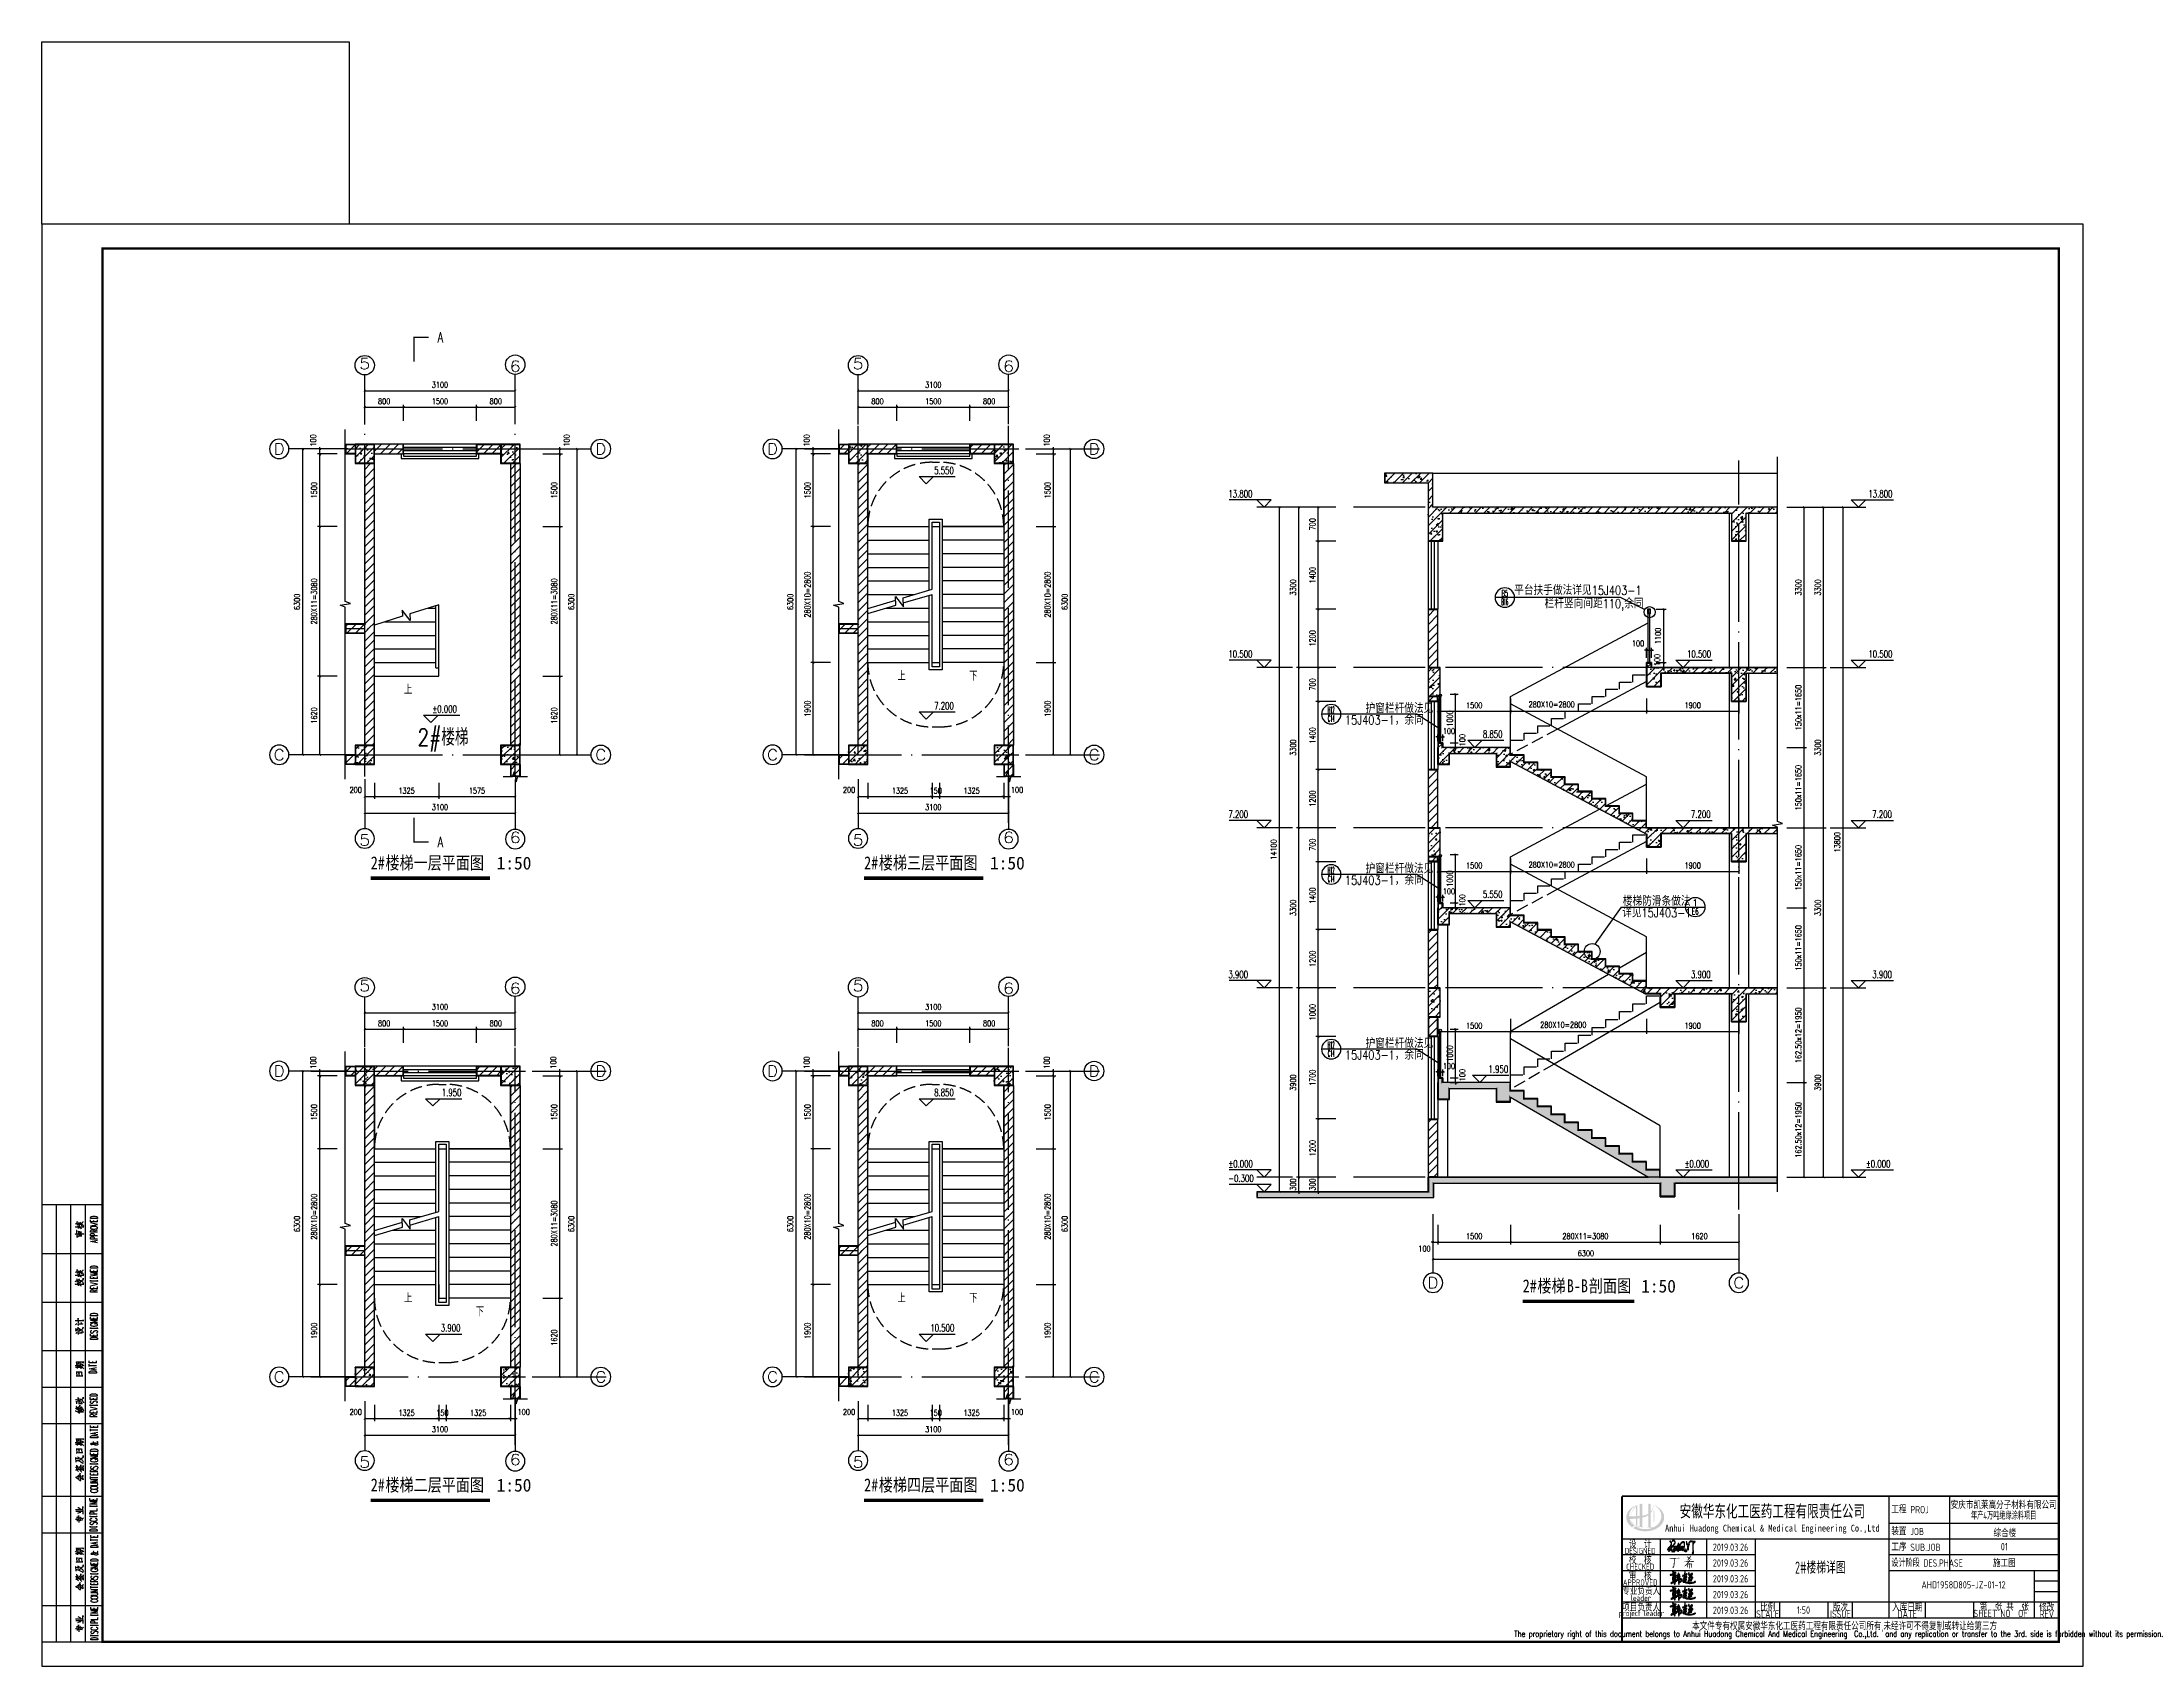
# Model space of a CAD drawing. Extents: x 5904849 to 6011887, y -826029 to -177002.
# Drawn here: x 5904849 to 5947868, y -792570 to -759110 of the extents above; entities that cross this region are included whole.
import ezdxf
from ezdxf.enums import TextEntityAlignment as Align

# ---------------------------------------------------------------- set-up
doc = ezdxf.new("R2010")
doc.units = 0
doc.header["$LTSCALE"] = 1000
doc.header["$MEASUREMENT"] = 0
doc.linetypes.add('DASH', pattern=[0.35, 0.25, -0.1])
doc.linetypes.add('DOTE', pattern=[2.42, 2, -0.2, 0.02, -0.2])
doc.layers.get('0').update_dxf_attribs({"linetype": 'CONTINUOUS'})
doc.layers.get('Defpoints').update_dxf_attribs({"linetype": 'CONTINUOUS'})
for name, color, linetype in [('AXIS', 3, 'CONTINUOUS'), ('AXIS_TEXT', 7, 'CONTINUOUS'), ('COLUMN', 9, 'CONTINUOUS'), ('DIM_ELEV', 3, 'CONTINUOUS'), ('DIM_SYMB', 3, 'CONTINUOUS'), ('DOTE', 252, 'CONTINUOUS'), ('HATCH', 8, 'CONTINUOUS'), ('LATRINE', 6, 'CONTINUOUS'), ('PUB_DIM', 3, 'CONTINUOUS'), ('PUB_HATCH', 8, 'CONTINUOUS'), ('PUB_TEXT', 7, 'CONTINUOUS'), ('PUB_TITLE', 4, 'CONTINUOUS'), ('PUB_WALL', 9, 'CONTINUOUS'), ('S-COLU_DIM', 3, 'CONTINUOUS'), ('S_E_STAIR', 4, 'CONTINUOUS'), ('S_STAIR', 2, 'CONTINUOUS'), ('STAIR', 5, 'CONTINUOUS'), ('WALL', 2, 'CONTINUOUS'), ('WINDOW', 4, 'CONTINUOUS')]:
    doc.layers.add(name, color=color, linetype=linetype)
doc.styles.add('-宋体', font='', dxfattribs={"width": 0.8})
doc.styles.add('_HZTXT', font='txt.shx', dxfattribs={"width": 0.8, "bigfont": 'HZTXT.shx'})
doc.styles.add('_TCH_AXIS', font='COMPLEX', dxfattribs={"bigfont": 'GBCBIG'})
doc.styles.add('_TCH_DIM', font='SIMPLEX', dxfattribs={"bigfont": 'GBCBIG'})
doc.styles.add('_TCH_DIM_T3', font='SIMPLEX', dxfattribs={"width": 0.705882, "bigfont": 'GBCBIG'})
doc.styles.add('_TCH_LABEL', font='COMPLEX', dxfattribs={"bigfont": 'GBCBIG'})
doc.styles.add('AHD', font='sceie.shx', dxfattribs={"width": 0.7, "bigfont": 'sceic.shx'})
doc.styles.add('COMP', font='COMPLEX', dxfattribs={"bigfont": 'hztxt'})
doc.styles.add('COMPLEX', font='COMPLEX')
doc.styles.add('ECEC_TQ', font='txt_l.shx', dxfattribs={"bigfont": 'hztxt_l.shx'})
doc.styles.add('sceie', font='sceie.shx', dxfattribs={"bigfont": 'sceic.shx'})
doc.styles.add('宋体', font='', dxfattribs={"width": 0.7})
doc.styles.add('黑体', font='simhei.ttf')
doc.styles.get('-宋体').set_extended_font_data('SimSun')
doc.styles.get('宋体').set_extended_font_data('SimSun')
doc.dimstyles.new('_TCH_ARCH&&50', dxfattribs={"dimtxt": 119, "dimasz": 40, "dimexe": 50, "dimexo": 100, "dimgap": 60.5, "dimtad": 1, "dimdec": 0, "dimzin": 0, "dimdsep": 46, "dimtxsty": '_TCH_DIM_T3', "dimblk": 'ARCHTICK', "dimcen": 0.09, "dimclrt": 7, "dimazin": 2, "dimtfac": 1, "dimtdec": 0, "dimtix": 1, "dimtmove": 2, "dimatfit": 3, "dimfxl": 0, "dimtolj": 1, "dimtzin": 0, "dimarcsym": 0})
pattern_1 = [(45, (0, 0), (-88.3883476, 88.3883476), []), (50, (0, 0), (358.630091, -31.376067), [37.5, -412.5]), (355, (0, 0), (-69.375667, 376.096067), [30, -330]), (100.4514, (29.9, -2.6), (289.25469, 344.719771), [31.870095, -350.571056]), (46.1842, (0, 100), (533.620524, -82.759507), [56.25, -618.75]), (96.6356, (44.47, 93.1), (467.331353, 487.058935), [47.805144, -525.8565]), (351.1842, (0, 100), (467.330973, 487.0593), [45, -495]), (21, (50, 75), (298.453526, -201.309445), [37.5, -412.5]), (326, (50, 75), (121.657666, 362.575023), [30, -330]), (71.4514, (74.87, 58.22), (420.111314, 161.265248), [31.870095, -350.571056]), (37.5, (0, 0), (6.0799277, 166.446927), [0, -326, 0, -335, 0, -331.25]), (7.5, (0, 0), (131.5347687, 197.205856), [0, -191, 0, -318.5, 0, -126.25]), (327.5, (-111.5, 0), (266.911218, -11.277436), [0, -125, 0, -390, 0, -517.5]), (317.5, (-161.5, 0), (291.593085, 50.052491), [0, -162.5, 0, -259, 0, -367.5])]
pattern_2 = [(45, (0, 89.76), (-88.388383, 88.388383), [])]

msp = doc.modelspace()

# ---------------------------------------------------------------- texts
for s, height, style, width, p in [('安徽华东化工医药工程有限责任公司', 250, '宋体', 0.7, (5940496.8, -789369.5)), ('安庆市凯莱高分子材料有限公司', 150, 'sceie', 0.8, (5945261.2, -789234.5)), ('年产4万吨绝缘涂料项目', 150, 'sceie', 0.65, (5945261.2, -789452)), ('Anhui Huadong Chemical & Medical Engineering Co.,Ltd', 140, '宋体', 0.85, (5940496.8, -789744.5)), ('综合楼', 150, 'sceie', 0.8, (5945285.1, -789812.5)), ('DESIGNED', 125, 'AHD', 0.8, (5937774.4, -790194.5)), ('DESIGNED', 125, 'AHD', 0.8, (5937774.4, -790194.5)), ('设  计', 150, 'AHD', 0.8, (5937774.4, -790044.5)), ('设  计', 150, 'AHD', 0.8, (5937774.4, -790044.5)), ('2019.03.26', 150, 'AHD', 0.8, (5939636.8, -790117.9)), ('01', 150, 'sceie', 0.8, (5945274.4, -790107)), ('CHECKED', 125, 'AHD', 0.8, (5937774.4, -790519.5)), ('CHECKED', 125, 'AHD', 0.8, (5937774.4, -790519.5)), ('校  核', 150, 'AHD', 0.8, (5937774.4, -790369.5)), ('校  核', 150, 'AHD', 0.8, (5937774.4, -790369.5)), ('审  核', 150, 'AHD', 0.8, (5937774.4, -790694.5)), ('审  核', 150, 'AHD', 0.8, (5937774.4, -790694.5)), ('2019.03.26', 150, 'AHD', 0.8, (5939636.8, -790442.9)), ('2#楼梯详图', 250, 'AHD', 0.7, (5941483.8, -790524.5)), ('施工图', 150, 'sceie', 0.8, (5945274.4, -790432)), ('APPROVED', 125, 'AHD', 0.8, (5937774.4, -790844.5)), ('APPROVED', 125, 'AHD', 0.8, (5937774.4, -790844.5)), ('专业负责人', 150, 'AHD', 0.8, (5937795.9, -791004.5)), ('leader', 125, 'AHD', 0.8, (5937789.4, -791164.5)), ('2019.03.26', 150, 'AHD', 0.8, (5939636.8, -790767.9)), ('2019.03.26', 150, 'AHD', 0.8, (5939636.8, -791092.9)), ('project leader', 125, 'AHD', 0.8, (5937799.4, -791494.5)), ('项目负责人', 150, 'AHD', 0.8, (5937794.4, -791344.5)), ('2019.03.26', 150, 'AHD', 0.8, (5939636.8, -791417.9)), ('SCALE', 150, 'sceie', 0.8, (5940399.4, -791494.5)), ('比例', 150, 'sceie', 0.8, (5940399.4, -791344.5)), ('1:50', 150, 'sceie', 0.8, (5941137.3, -791413)), ('ISSUE', 150, 'sceie', 0.8, (5941899.4, -791494.5)), ('版次', 150, 'sceie', 0.8, (5941899.4, -791344.5)), ('入库日期', 150, 'sceie', 0.8, (5943274.4, -791344.5)), ('DATE', 150, 'sceie', 0.8, (5943274.4, -791494.5)), ('SHEET NO  OF  ', 150, 'sceie', 0.8, (5945274.4, -791482)), ('第  张 共  张', 150, 'sceie', 0.8, (5945274.4, -791332)), ('REV', 150, 'sceie', 0.8, (5946149.4, -791494.5)), ('修改', 150, 'sceie', 0.8, (5946149.4, -791344.5)), ('The proprietary right of this document belongs to Anhui Huadong Chemical And Medical Engineering  Co.,Ltd.  and any replication or transfer to the 3rd. side is forbidden without its permission. ', 125, 'ECEC_TQ', 0.72, (5941899.4, -791919.5)), ('本文件专有权属安徽华东化工医药工程有限责任公司所有,未经许可不得复制或转让给第三方', 150, 'sceie', 0.8, (5941984.9, -791744))]:
    msp.add_text(s, height=height, dxfattribs=dict(style=style, width=width)).set_placement(p, align=Align.MIDDLE)
at = {"style": 'sceie'}
for s, width, p in [('工程 PROJ', 0.8, (5942947.8, -789419.5)), ('装置 JOB', 0.8, (5942947.8, -789869.5)), ('工序 SUB.JOB', 0.8, (5942947.8, -790194.5)), ('设计阶段 DES.PHASE', 0.75, (5942947.8, -790519.5))]:
    msp.add_text(s, height=150, dxfattribs=dict(at, width=width)).set_placement(p)
at = {"style": 'sceie', "width": 0.8}
msp.add_attdef('AHD1958D805-JZ-01-12', text='200320-02-040', height=150, dxfattribs=at).set_placement((5944434.8, -790892.7), align=Align.MIDDLE)
at = {"layer": 'PUB_DIM', "style": '_HZTXT', "width": 0.8}
for s, height, p in [('平台扶手做法详见15J403-1', 184.729, (5935178.4, -770502.5)), ('栏杆竖向间距110,余同', 184.729, (5935804.9, -770776.7)), ('15J403-1，余同', 184.729, (5931692.8, -773171.8)), ('护窗栏杆做法见', 184.73, (5932117, -772935.8)), ('2#楼梯', 350, (5912587.9, -773609.4, 367.2)), ('护窗栏杆做法见', 184.73, (5932117, -776235.8)), ('15J403-1，余同', 184.729, (5931692.8, -776471.8)), ('楼梯防滑条做法', 184.73, (5937416.1, -776907.4)), ('详见15J403-1', 184.73, (5937403.7, -777143.5)), ('15J403-1，余同', 184.729, (5931692.8, -780071.8)), ('护窗栏杆做法见', 184.73, (5932117, -779835.8))]:
    msp.add_text(s, height=height, dxfattribs=at).set_placement(p)
at = {"layer": 'PUB_TEXT', "color": 0, "style": '_TCH_LABEL', "width": 0.705882}
for p in [(5913002.1, -765302.5), (5913002.1, -775700.2)]:
    msp.add_text('A', height=212.5, dxfattribs=at).set_placement(p)
at = {"layer": 'PUB_TEXT'}
for s, height, style, width, p in [('5.550', 148.75, '_TCH_DIM', 0.705882, (5923231.9, -768014.1)), ('13.800', 148.75, '_TCH_DIM', 0.705882, (5929292.1, -768495.8)), ('13.800', 148.75, '_TCH_DIM', 0.705882, (5942475, -768495.8)), ('10.500', 148.75, '_TCH_DIM', 0.705882, (5929292.1, -771795.8)), ('10.500', 148.75, '_TCH_DIM', 0.705882, (5938739.1, -771795.7)), ('10.500', 148.75, '_TCH_DIM', 0.705882, (5942475, -771795.8)), ('%%P0.000', 148.75, '_TCH_DIM', 0.705882, (5912896.9, -772929.5)), ('7.200', 148.75, '_TCH_DIM', 0.705882, (5923231.9, -772862.6)), ('8.850', 148.75, '_TCH_DIM', 0.705882, (5934533.2, -773445.8)), ('7.200', 148.75, '_TCH_DIM', 0.705882, (5929292.1, -775095.8)), ('7.200', 148.75, '_TCH_DIM', 0.705882, (5938819.1, -775095.7)), ('7.200', 148.75, '_TCH_DIM', 0.705882, (5942555, -775095.8)), ('2#', 265.82, '-宋体', 0.8, (5911626.3, -776154)), ('楼梯一层平面图', 265.82, '-宋体', 0.8, (5911928.8, -776154)), ('2#', 265.82, '-宋体', 0.8, (5921789, -776154)), ('楼梯三层平面图', 265.82, '-宋体', 0.8, (5922091.5, -776154)), ('5.550', 148.75, '_TCH_DIM', 0.705882, (5934533.2, -776745.8)), ('3.900', 148.75, '_TCH_DIM', 0.705882, (5929292.1, -778395.8)), ('3.900', 148.75, '_TCH_DIM', 0.705882, (5938819.1, -778395.7)), ('3.900', 148.75, '_TCH_DIM', 0.705882, (5942555, -778395.8)), ('1.950', 148.75, '_TCH_DIM', 0.705882, (5934650.8, -780345.8)), ('1.950', 148.75, '_TCH_DIM', 0.705882, (5913089.2, -780827.4)), ('8.850', 148.75, '_TCH_DIM', 0.705882, (5923231.9, -780827.4)), ('%%P0.000', 148.75, '_TCH_DIM', 0.705882, (5929292.1, -782295.8)), ('-0.300', 148.75, '_TCH_DIM', 0.705882, (5929292.1, -782595.8)), ('%%P0.000', 148.75, '_TCH_DIM', 0.705882, (5938689.1, -782295.7)), ('%%P0.000', 148.75, '_TCH_DIM', 0.705882, (5942425, -782295.8)), ('2#', 265.82, '-宋体', 0.8, (5935355.2, -784867.5)), ('楼梯', 265.82, '-宋体', 0.8, (5935657.6, -784867.5)), ('B-B', 265.82, '-宋体', 0.8, (5936262.5, -784867.5)), ('剖面图', 265.82, '-宋体', 0.8, (5936716.2, -784867.5)), ('3.900', 148.75, '_TCH_DIM', 0.705882, (5913069.2, -785675.9)), ('10.500', 148.75, '_TCH_DIM', 0.705882, (5923151.9, -785675.9)), ('2#', 265.82, '-宋体', 0.8, (5911626.3, -788967.3)), ('楼梯二层平面图', 265.82, '-宋体', 0.8, (5911928.8, -788967.3)), ('2#', 265.82, '-宋体', 0.8, (5921789, -788967.3)), ('楼梯四层平面图', 265.82, '-宋体', 0.8, (5922091.5, -788967.3))]:
    msp.add_text(s, height=height, dxfattribs=dict(at, style=style, width=width)).set_placement(p)
at = {"layer": 'PUB_TEXT', "color": 0, "style": '_TCH_DIM'}
for s, p in [('上', (5922474.7, -772264)), ('下', (5923954.3, -772264)), ('上', (5912312, -772544)), ('上', (5912312, -785077.3)), ('上', (5922474.7, -785077.3)), ('下', (5923954.3, -785077.3)), ('下', (5913791.6, -785357.3))]:
    msp.add_text(s, height=168.8, dxfattribs=at).set_placement(p)
at = {"layer": 'PUB_TEXT', "style": '黑体'}
for p in [(5914219.3, -776158.4), (5924382, -776158.4), (5937794.6, -784871.9), (5914219.3, -788971.7), (5924382, -788971.7)]:
    msp.add_text('1:50', height=262.87, dxfattribs=at).set_placement(p)

# ---------------------------------------------------------------- blocks, each defined once
blk = doc.blocks.new('_ArchTick')
at = {"color": 0, "linetype": 'ByBlock', "const_width": 0.4}
blk.add_lwpolyline([(-0.5, -0.5), (0.5, 0.5)], dxfattribs=at)
blk = doc.blocks.new('*D326')
at = {"layer": 'Defpoints', "color": 0}
for p in [(5933706, -780329), (5933606, -780516), (5933706, -780516)]:
    blk.add_point(p, dxfattribs=at)
at = {"layer": 'PUB_DIM', "color": 0, "lineweight": -2}
for p, q in [((5933606, -780329), (5933566, -780329)), ((5933606, -780416), (5933606, -780279)), ((5933606, -780329), (5933706, -780329)), ((5933706, -780416), (5933706, -780279)), ((5933706, -780329), (5933746, -780329))]:
    blk.add_line(p, q, dxfattribs=at)
at = {"layer": 'PUB_DIM', "color": 0, "lineweight": -2, "xscale": 40, "yscale": 40, "zscale": 40}
blk.add_blockref('_ArchTick', (5933606, -780329), dxfattribs=at)
at = {"layer": 'PUB_DIM', "color": 0, "lineweight": -2, "xscale": 40, "yscale": 40, "zscale": 40, "rotation": 180}
blk.add_blockref('_ArchTick', (5933706, -780329), dxfattribs=at)
at = {"layer": 'PUB_DIM', "color": 7, "insert": (5933834, -780208), "char_height": 119, "attachment_point": 5, "style": '_TCH_DIM_T3'}
blk.add_mtext('\\A1;100', dxfattribs=at)
blk = doc.blocks.new('*D327')
at = {"layer": 'Defpoints', "color": 0}
for p in [(5933763, -780448), (5933763, -780548), (5933973, -780448)]:
    blk.add_point(p, dxfattribs=at)
at = {"layer": 'PUB_DIM', "color": 0, "lineweight": -2}
for p, q in [((5933863, -780448), (5934023, -780448)), ((5933863, -780548), (5934023, -780548)), ((5933973, -780448), (5933973, -780408)), ((5933973, -780548), (5933973, -780448)), ((5933973, -780548), (5933973, -780588))]:
    blk.add_line(p, q, dxfattribs=at)
at = {"layer": 'PUB_DIM', "color": 0, "lineweight": -2, "xscale": 40, "yscale": 40, "zscale": 40}
for p, rotation in [((5933973, -780448), 270), ((5933973, -780548), 90)]:
    blk.add_blockref('_ArchTick', p, dxfattribs=dict(at, rotation=rotation))
at = {"layer": 'PUB_DIM', "color": 7, "insert": (5934111, -780395), "char_height": 119, "attachment_point": 5, "rotation": 90, "style": '_TCH_DIM_T3'}
blk.add_mtext('\\A1;100', dxfattribs=at)
blk = doc.blocks.new('*D328')
at = {"layer": 'Defpoints', "color": 0}
for p in [(5933763, -779448), (5933973, -779448), (5933763, -780448)]:
    blk.add_point(p, dxfattribs=at)
at = {"layer": 'PUB_DIM', "color": 0, "lineweight": -2}
for p, q in [((5933863, -779448), (5934023, -779448)), ((5933973, -780448), (5933973, -779448)), ((5933863, -780448), (5934023, -780448))]:
    blk.add_line(p, q, dxfattribs=at)
at = {"layer": 'PUB_DIM', "color": 0, "lineweight": -2, "xscale": 40, "yscale": 40, "zscale": 40}
for p, rotation in [((5933973, -779448), 90), ((5933973, -780448), 270)]:
    blk.add_blockref('_ArchTick', p, dxfattribs=dict(at, rotation=rotation))
at = {"layer": 'PUB_DIM', "color": 7, "insert": (5933853, -779948), "char_height": 119, "attachment_point": 5, "rotation": 90, "style": '_TCH_DIM_T3'}
blk.add_mtext('\\A1;1000', dxfattribs=at)
blk = doc.blocks.new('*D329')
at = {"layer": 'Defpoints', "color": 0}
for p in [(5933506, -783380), (5933606, -783380), (5933606, -783832)]:
    blk.add_point(p, dxfattribs=at)
at = {"layer": 'PUB_DIM', "color": 0, "lineweight": -2}
for p, q in [((5933506, -783480), (5933506, -783882)), ((5933606, -783480), (5933606, -783882)), ((5933506, -783832), (5933466, -783832)), ((5933506, -783832), (5933606, -783832)), ((5933606, -783832), (5933646, -783832))]:
    blk.add_line(p, q, dxfattribs=at)
at = {"layer": 'PUB_DIM', "color": 0, "lineweight": -2, "xscale": 40, "yscale": 40, "zscale": 40}
blk.add_blockref('_ArchTick', (5933506, -783832), dxfattribs=at)
at = {"layer": 'PUB_DIM', "color": 0, "lineweight": -2, "xscale": 40, "yscale": 40, "zscale": 40, "rotation": 180}
blk.add_blockref('_ArchTick', (5933606, -783832), dxfattribs=at)
at = {"layer": 'PUB_DIM', "color": 7, "insert": (5933331, -783970), "char_height": 119, "attachment_point": 5, "style": '_TCH_DIM_T3'}
blk.add_mtext('\\A1;100', dxfattribs=at)
blk = doc.blocks.new('*D330')
at = {"layer": 'Defpoints', "color": 0}
for p in [(5933606, -783380), (5935106, -783380), (5935106, -783832)]:
    blk.add_point(p, dxfattribs=at)
at = {"layer": 'PUB_DIM', "color": 0, "lineweight": -2}
for p, q in [((5933606, -783480), (5933606, -783882)), ((5935106, -783480), (5935106, -783882)), ((5933606, -783832), (5935106, -783832))]:
    blk.add_line(p, q, dxfattribs=at)
at = {"layer": 'PUB_DIM', "color": 0, "lineweight": -2, "xscale": 40, "yscale": 40, "zscale": 40, "rotation": 180}
blk.add_blockref('_ArchTick', (5933606, -783832), dxfattribs=at)
at = {"layer": 'PUB_DIM', "color": 0, "lineweight": -2, "xscale": 40, "yscale": 40, "zscale": 40}
blk.add_blockref('_ArchTick', (5935106, -783832), dxfattribs=at)
at = {"layer": 'PUB_DIM', "color": 7, "insert": (5934356, -783712), "char_height": 119, "attachment_point": 5, "style": '_TCH_DIM_T3'}
blk.add_mtext('\\A1;1500', dxfattribs=at)
blk = doc.blocks.new('*D331')
at = {"layer": 'Defpoints', "color": 0}
for p in [(5935106, -783380), (5938186, -783380), (5938186, -783832)]:
    blk.add_point(p, dxfattribs=at)
at = {"layer": 'PUB_DIM', "color": 0, "lineweight": -2}
for p, q in [((5935106, -783480), (5935106, -783882)), ((5938186, -783480), (5938186, -783882)), ((5935106, -783832), (5938186, -783832))]:
    blk.add_line(p, q, dxfattribs=at)
at = {"layer": 'PUB_DIM', "color": 0, "lineweight": -2, "xscale": 40, "yscale": 40, "zscale": 40, "rotation": 180}
blk.add_blockref('_ArchTick', (5935106, -783832), dxfattribs=at)
at = {"layer": 'PUB_DIM', "color": 0, "lineweight": -2, "xscale": 40, "yscale": 40, "zscale": 40}
blk.add_blockref('_ArchTick', (5938186, -783832), dxfattribs=at)
at = {"layer": 'PUB_DIM', "color": 7, "insert": (5936646, -783712), "char_height": 119, "attachment_point": 5, "style": '_TCH_DIM_T3'}
blk.add_mtext('\\A1;280X11=3080', dxfattribs=at)
blk = doc.blocks.new('*D332')
at = {"layer": 'Defpoints', "color": 0}
for p in [(5938186, -783380), (5939806, -783380), (5939806, -783832)]:
    blk.add_point(p, dxfattribs=at)
at = {"layer": 'PUB_DIM', "color": 0, "lineweight": -2}
for p, q in [((5938186, -783480), (5938186, -783882)), ((5939806, -783480), (5939806, -783882)), ((5938186, -783832), (5939806, -783832))]:
    blk.add_line(p, q, dxfattribs=at)
at = {"layer": 'PUB_DIM', "color": 0, "lineweight": -2, "xscale": 40, "yscale": 40, "zscale": 40, "rotation": 180}
blk.add_blockref('_ArchTick', (5938186, -783832), dxfattribs=at)
at = {"layer": 'PUB_DIM', "color": 0, "lineweight": -2, "xscale": 40, "yscale": 40, "zscale": 40}
blk.add_blockref('_ArchTick', (5939806, -783832), dxfattribs=at)
at = {"layer": 'PUB_DIM', "color": 7, "insert": (5938996, -783712), "char_height": 119, "attachment_point": 5, "style": '_TCH_DIM_T3'}
blk.add_mtext('\\A1;1620', dxfattribs=at)
blk = doc.blocks.new('*D333')
at = {"layer": 'Defpoints', "color": 0}
for p in [(5941094, -768698), (5941953, -768698), (5941094, -782498)]:
    blk.add_point(p, dxfattribs=at)
at = {"layer": 'PUB_DIM', "color": 0, "lineweight": -2}
for p, q in [((5941194, -768698), (5942003, -768698)), ((5941953, -782498), (5941953, -768698)), ((5941194, -782498), (5942003, -782498))]:
    blk.add_line(p, q, dxfattribs=at)
at = {"layer": 'PUB_DIM', "color": 0, "lineweight": -2, "xscale": 40, "yscale": 40, "zscale": 40}
for p, rotation in [((5941953, -768698), 90), ((5941953, -782498), 270)]:
    blk.add_blockref('_ArchTick', p, dxfattribs=dict(at, rotation=rotation))
at = {"layer": 'PUB_DIM', "color": 7, "insert": (5941833, -775598), "char_height": 119, "attachment_point": 5, "rotation": 90, "style": '_TCH_DIM_T3'}
blk.add_mtext('\\A1;13800', dxfattribs=at)
blk = doc.blocks.new('*D334')
at = {"layer": 'Defpoints', "color": 0}
for p in [(5940694, -778598), (5941553, -778598), (5940694, -782498)]:
    blk.add_point(p, dxfattribs=at)
at = {"layer": 'PUB_DIM', "color": 0, "lineweight": -2}
for p, q in [((5940794, -778598), (5941603, -778598)), ((5941553, -782498), (5941553, -778598)), ((5940794, -782498), (5941603, -782498))]:
    blk.add_line(p, q, dxfattribs=at)
at = {"layer": 'PUB_DIM', "color": 0, "lineweight": -2, "xscale": 40, "yscale": 40, "zscale": 40}
for p, rotation in [((5941553, -778598), 90), ((5941553, -782498), 270)]:
    blk.add_blockref('_ArchTick', p, dxfattribs=dict(at, rotation=rotation))
at = {"layer": 'PUB_DIM', "color": 7, "insert": (5941433, -780548), "char_height": 119, "attachment_point": 5, "rotation": 90, "style": '_TCH_DIM_T3'}
blk.add_mtext('\\A1;3900', dxfattribs=at)
blk = doc.blocks.new('*D335')
at = {"layer": 'Defpoints', "color": 0}
for p in [(5940694, -775298), (5941553, -775298), (5940694, -778598)]:
    blk.add_point(p, dxfattribs=at)
at = {"layer": 'PUB_DIM', "color": 0, "lineweight": -2}
for p, q in [((5940794, -775298), (5941603, -775298)), ((5941553, -778598), (5941553, -775298)), ((5940794, -778598), (5941603, -778598))]:
    blk.add_line(p, q, dxfattribs=at)
at = {"layer": 'PUB_DIM', "color": 0, "lineweight": -2, "xscale": 40, "yscale": 40, "zscale": 40}
for p, rotation in [((5941553, -775298), 90), ((5941553, -778598), 270)]:
    blk.add_blockref('_ArchTick', p, dxfattribs=dict(at, rotation=rotation))
at = {"layer": 'PUB_DIM', "color": 7, "insert": (5941433, -776948), "char_height": 119, "attachment_point": 5, "rotation": 90, "style": '_TCH_DIM_T3'}
blk.add_mtext('\\A1;3300', dxfattribs=at)
blk = doc.blocks.new('*D336')
at = {"layer": 'Defpoints', "color": 0}
for p in [(5940694, -771998), (5941553, -771998), (5940694, -775298)]:
    blk.add_point(p, dxfattribs=at)
at = {"layer": 'PUB_DIM', "color": 0, "lineweight": -2}
for p, q in [((5940794, -771998), (5941603, -771998)), ((5941553, -775298), (5941553, -771998)), ((5940794, -775298), (5941603, -775298))]:
    blk.add_line(p, q, dxfattribs=at)
at = {"layer": 'PUB_DIM', "color": 0, "lineweight": -2, "xscale": 40, "yscale": 40, "zscale": 40}
for p, rotation in [((5941553, -771998), 90), ((5941553, -775298), 270)]:
    blk.add_blockref('_ArchTick', p, dxfattribs=dict(at, rotation=rotation))
at = {"layer": 'PUB_DIM', "color": 7, "insert": (5941433, -773648), "char_height": 119, "attachment_point": 5, "rotation": 90, "style": '_TCH_DIM_T3'}
blk.add_mtext('\\A1;3300', dxfattribs=at)
blk = doc.blocks.new('*D337')
at = {"layer": 'Defpoints', "color": 0}
for p in [(5940694, -768698), (5941553, -768698), (5940694, -771998)]:
    blk.add_point(p, dxfattribs=at)
at = {"layer": 'PUB_DIM', "color": 0, "lineweight": -2}
for p, q in [((5940794, -768698), (5941603, -768698)), ((5941553, -771998), (5941553, -768698)), ((5940794, -771998), (5941603, -771998))]:
    blk.add_line(p, q, dxfattribs=at)
at = {"layer": 'PUB_DIM', "color": 0, "lineweight": -2, "xscale": 40, "yscale": 40, "zscale": 40}
for p, rotation in [((5941553, -768698), 90), ((5941553, -771998), 270)]:
    blk.add_blockref('_ArchTick', p, dxfattribs=dict(at, rotation=rotation))
at = {"layer": 'PUB_DIM', "color": 7, "insert": (5941433, -770348), "char_height": 119, "attachment_point": 5, "rotation": 90, "style": '_TCH_DIM_T3'}
blk.add_mtext('\\A1;3300', dxfattribs=at)
blk = doc.blocks.new('*D338')
at = {"layer": 'Defpoints', "color": 0}
for p in [(5940694, -780548), (5941153, -780548), (5940694, -782498)]:
    blk.add_point(p, dxfattribs=at)
at = {"layer": 'PUB_DIM', "color": 0, "lineweight": -2}
for p, q in [((5940794, -780548), (5941203, -780548)), ((5941153, -782498), (5941153, -780548)), ((5940794, -782498), (5941203, -782498))]:
    blk.add_line(p, q, dxfattribs=at)
at = {"layer": 'PUB_DIM', "color": 0, "lineweight": -2, "xscale": 40, "yscale": 40, "zscale": 40}
for p, rotation in [((5941153, -780548), 90), ((5941153, -782498), 270)]:
    blk.add_blockref('_ArchTick', p, dxfattribs=dict(at, rotation=rotation))
at = {"layer": 'PUB_DIM', "color": 7, "insert": (5941033, -781523), "char_height": 119, "attachment_point": 5, "rotation": 90, "style": '_TCH_DIM_T3'}
blk.add_mtext('\\A1;162.50x12=1950', dxfattribs=at)
blk = doc.blocks.new('*D339')
at = {"layer": 'Defpoints', "color": 0}
for p in [(5940694, -778598), (5941153, -778598), (5940694, -780548)]:
    blk.add_point(p, dxfattribs=at)
at = {"layer": 'PUB_DIM', "color": 0, "lineweight": -2}
for p, q in [((5940794, -778598), (5941203, -778598)), ((5941153, -780548), (5941153, -778598)), ((5940794, -780548), (5941203, -780548))]:
    blk.add_line(p, q, dxfattribs=at)
at = {"layer": 'PUB_DIM', "color": 0, "lineweight": -2, "xscale": 40, "yscale": 40, "zscale": 40}
for p, rotation in [((5941153, -778598), 90), ((5941153, -780548), 270)]:
    blk.add_blockref('_ArchTick', p, dxfattribs=dict(at, rotation=rotation))
at = {"layer": 'PUB_DIM', "color": 7, "insert": (5941033, -779573), "char_height": 119, "attachment_point": 5, "rotation": 90, "style": '_TCH_DIM_T3'}
blk.add_mtext('\\A1;162.50x12=1950', dxfattribs=at)
blk = doc.blocks.new('*D340')
at = {"layer": 'Defpoints', "color": 0}
for p in [(5940694, -776948), (5941153, -776948), (5940694, -778598)]:
    blk.add_point(p, dxfattribs=at)
at = {"layer": 'PUB_DIM', "color": 0, "lineweight": -2}
for p, q in [((5940794, -776948), (5941203, -776948)), ((5941153, -778598), (5941153, -776948)), ((5940794, -778598), (5941203, -778598))]:
    blk.add_line(p, q, dxfattribs=at)
at = {"layer": 'PUB_DIM', "color": 0, "lineweight": -2, "xscale": 40, "yscale": 40, "zscale": 40}
for p, rotation in [((5941153, -776948), 90), ((5941153, -778598), 270)]:
    blk.add_blockref('_ArchTick', p, dxfattribs=dict(at, rotation=rotation))
at = {"layer": 'PUB_DIM', "color": 7, "insert": (5941033, -777773), "char_height": 119, "attachment_point": 5, "rotation": 90, "style": '_TCH_DIM_T3'}
blk.add_mtext('\\A1;150x11=1650', dxfattribs=at)
blk = doc.blocks.new('*D341')
at = {"layer": 'Defpoints', "color": 0}
for p in [(5940694, -775298), (5941153, -775298), (5940694, -776948)]:
    blk.add_point(p, dxfattribs=at)
at = {"layer": 'PUB_DIM', "color": 0, "lineweight": -2}
for p, q in [((5940794, -775298), (5941203, -775298)), ((5941153, -776948), (5941153, -775298)), ((5940794, -776948), (5941203, -776948))]:
    blk.add_line(p, q, dxfattribs=at)
at = {"layer": 'PUB_DIM', "color": 0, "lineweight": -2, "xscale": 40, "yscale": 40, "zscale": 40}
for p, rotation in [((5941153, -775298), 90), ((5941153, -776948), 270)]:
    blk.add_blockref('_ArchTick', p, dxfattribs=dict(at, rotation=rotation))
at = {"layer": 'PUB_DIM', "color": 7, "insert": (5941033, -776123), "char_height": 119, "attachment_point": 5, "rotation": 90, "style": '_TCH_DIM_T3'}
blk.add_mtext('\\A1;150x11=1650', dxfattribs=at)
blk = doc.blocks.new('*D342')
at = {"layer": 'Defpoints', "color": 0}
for p in [(5940694, -773648), (5941153, -773648), (5940694, -775298)]:
    blk.add_point(p, dxfattribs=at)
at = {"layer": 'PUB_DIM', "color": 0, "lineweight": -2}
for p, q in [((5940794, -773648), (5941203, -773648)), ((5941153, -775298), (5941153, -773648)), ((5940794, -775298), (5941203, -775298))]:
    blk.add_line(p, q, dxfattribs=at)
at = {"layer": 'PUB_DIM', "color": 0, "lineweight": -2, "xscale": 40, "yscale": 40, "zscale": 40}
for p, rotation in [((5941153, -773648), 90), ((5941153, -775298), 270)]:
    blk.add_blockref('_ArchTick', p, dxfattribs=dict(at, rotation=rotation))
at = {"layer": 'PUB_DIM', "color": 7, "insert": (5941033, -774473), "char_height": 119, "attachment_point": 5, "rotation": 90, "style": '_TCH_DIM_T3'}
blk.add_mtext('\\A1;150x11=1650', dxfattribs=at)
blk = doc.blocks.new('*D343')
at = {"layer": 'Defpoints', "color": 0}
for p in [(5940694, -771998), (5941153, -771998), (5940694, -773648)]:
    blk.add_point(p, dxfattribs=at)
at = {"layer": 'PUB_DIM', "color": 0, "lineweight": -2}
for p, q in [((5940794, -771998), (5941203, -771998)), ((5941153, -773648), (5941153, -771998)), ((5940794, -773648), (5941203, -773648))]:
    blk.add_line(p, q, dxfattribs=at)
at = {"layer": 'PUB_DIM', "color": 0, "lineweight": -2, "xscale": 40, "yscale": 40, "zscale": 40}
for p, rotation in [((5941153, -771998), 90), ((5941153, -773648), 270)]:
    blk.add_blockref('_ArchTick', p, dxfattribs=dict(at, rotation=rotation))
at = {"layer": 'PUB_DIM', "color": 7, "insert": (5941033, -772823), "char_height": 119, "attachment_point": 5, "rotation": 90, "style": '_TCH_DIM_T3'}
blk.add_mtext('\\A1;150x11=1650', dxfattribs=at)
blk = doc.blocks.new('*D344')
at = {"layer": 'Defpoints', "color": 0}
for p in [(5940694, -768698), (5941153, -768698), (5940694, -771998)]:
    blk.add_point(p, dxfattribs=at)
at = {"layer": 'PUB_DIM', "color": 0, "lineweight": -2}
for p, q in [((5940794, -768698), (5941203, -768698)), ((5941153, -771998), (5941153, -768698)), ((5940794, -771998), (5941203, -771998))]:
    blk.add_line(p, q, dxfattribs=at)
at = {"layer": 'PUB_DIM', "color": 0, "lineweight": -2, "xscale": 40, "yscale": 40, "zscale": 40}
for p, rotation in [((5941153, -768698), 90), ((5941153, -771998), 270)]:
    blk.add_blockref('_ArchTick', p, dxfattribs=dict(at, rotation=rotation))
at = {"layer": 'PUB_DIM', "color": 7, "insert": (5941033, -770348), "char_height": 119, "attachment_point": 5, "rotation": 90, "style": '_TCH_DIM_T3'}
blk.add_mtext('\\A1;3300', dxfattribs=at)
blk = doc.blocks.new('*D345')
at = {"layer": 'Defpoints', "color": 0}
for p in [(5933606, -772534), (5935106, -772534), (5935106, -772897)]:
    blk.add_point(p, dxfattribs=at)
at = {"layer": 'PUB_DIM', "color": 0, "lineweight": -2}
for p, q in [((5933606, -772634), (5933606, -772947)), ((5933606, -772897), (5935106, -772897)), ((5935106, -772634), (5935106, -772947))]:
    blk.add_line(p, q, dxfattribs=at)
at = {"layer": 'PUB_DIM', "color": 0, "lineweight": -2, "xscale": 40, "yscale": 40, "zscale": 40, "rotation": 180}
blk.add_blockref('_ArchTick', (5933606, -772897), dxfattribs=at)
at = {"layer": 'PUB_DIM', "color": 0, "lineweight": -2, "xscale": 40, "yscale": 40, "zscale": 40}
blk.add_blockref('_ArchTick', (5935106, -772897), dxfattribs=at)
at = {"layer": 'PUB_DIM', "color": 7, "insert": (5934356, -772777), "char_height": 119, "attachment_point": 5, "style": '_TCH_DIM_T3'}
blk.add_mtext('\\A1;1500', dxfattribs=at)
blk = doc.blocks.new('*D346')
at = {"layer": 'Defpoints', "color": 0}
for p in [(5935106, -772534), (5937906, -772534), (5937906, -772897)]:
    blk.add_point(p, dxfattribs=at)
at = {"layer": 'PUB_DIM', "color": 0, "lineweight": -2}
for p, q in [((5935106, -772634), (5935106, -772947)), ((5935106, -772897), (5937906, -772897)), ((5937906, -772634), (5937906, -772947))]:
    blk.add_line(p, q, dxfattribs=at)
at = {"layer": 'PUB_DIM', "color": 0, "lineweight": -2, "xscale": 40, "yscale": 40, "zscale": 40, "rotation": 180}
blk.add_blockref('_ArchTick', (5935106, -772897), dxfattribs=at)
at = {"layer": 'PUB_DIM', "color": 0, "lineweight": -2, "xscale": 40, "yscale": 40, "zscale": 40}
blk.add_blockref('_ArchTick', (5937906, -772897), dxfattribs=at)
at = {"layer": 'PUB_DIM', "color": 7, "insert": (5935951, -772759), "char_height": 119, "attachment_point": 5, "style": '_TCH_DIM_T3'}
blk.add_mtext('\\A1;280X10=2800', dxfattribs=at)
blk = doc.blocks.new('*D347')
at = {"layer": 'Defpoints', "color": 0}
for p in [(5937906, -772534), (5939806, -772534), (5939806, -772897)]:
    blk.add_point(p, dxfattribs=at)
at = {"layer": 'PUB_DIM', "color": 0, "lineweight": -2}
for p, q in [((5937906, -772634), (5937906, -772947)), ((5937906, -772897), (5939806, -772897)), ((5939806, -772634), (5939806, -772947))]:
    blk.add_line(p, q, dxfattribs=at)
at = {"layer": 'PUB_DIM', "color": 0, "lineweight": -2, "xscale": 40, "yscale": 40, "zscale": 40, "rotation": 180}
blk.add_blockref('_ArchTick', (5937906, -772897), dxfattribs=at)
at = {"layer": 'PUB_DIM', "color": 0, "lineweight": -2, "xscale": 40, "yscale": 40, "zscale": 40}
blk.add_blockref('_ArchTick', (5939806, -772897), dxfattribs=at)
at = {"layer": 'PUB_DIM', "color": 7, "insert": (5938856, -772777), "char_height": 119, "attachment_point": 5, "style": '_TCH_DIM_T3'}
blk.add_mtext('\\A1;1900', dxfattribs=at)
blk = doc.blocks.new('*D348')
at = {"layer": 'Defpoints', "color": 0}
for p in [(5933606, -775834), (5935106, -775834), (5935106, -776197)]:
    blk.add_point(p, dxfattribs=at)
at = {"layer": 'PUB_DIM', "color": 0, "lineweight": -2}
for p, q in [((5933606, -775934), (5933606, -776247)), ((5935106, -775934), (5935106, -776247)), ((5933606, -776197), (5935106, -776197))]:
    blk.add_line(p, q, dxfattribs=at)
at = {"layer": 'PUB_DIM', "color": 0, "lineweight": -2, "xscale": 40, "yscale": 40, "zscale": 40, "rotation": 180}
blk.add_blockref('_ArchTick', (5933606, -776197), dxfattribs=at)
at = {"layer": 'PUB_DIM', "color": 0, "lineweight": -2, "xscale": 40, "yscale": 40, "zscale": 40}
blk.add_blockref('_ArchTick', (5935106, -776197), dxfattribs=at)
at = {"layer": 'PUB_DIM', "color": 7, "insert": (5934356, -776077), "char_height": 119, "attachment_point": 5, "style": '_TCH_DIM_T3'}
blk.add_mtext('\\A1;1500', dxfattribs=at)
blk = doc.blocks.new('*D349')
at = {"layer": 'Defpoints', "color": 0}
for p in [(5935106, -775834), (5937906, -775834), (5937906, -776197)]:
    blk.add_point(p, dxfattribs=at)
at = {"layer": 'PUB_DIM', "color": 0, "lineweight": -2}
for p, q in [((5935106, -775934), (5935106, -776247)), ((5937906, -775934), (5937906, -776247)), ((5935106, -776197), (5937906, -776197))]:
    blk.add_line(p, q, dxfattribs=at)
at = {"layer": 'PUB_DIM', "color": 0, "lineweight": -2, "xscale": 40, "yscale": 40, "zscale": 40, "rotation": 180}
blk.add_blockref('_ArchTick', (5935106, -776197), dxfattribs=at)
at = {"layer": 'PUB_DIM', "color": 0, "lineweight": -2, "xscale": 40, "yscale": 40, "zscale": 40}
blk.add_blockref('_ArchTick', (5937906, -776197), dxfattribs=at)
at = {"layer": 'PUB_DIM', "color": 7, "insert": (5935951, -776059), "char_height": 119, "attachment_point": 5, "style": '_TCH_DIM_T3'}
blk.add_mtext('\\A1;280X10=2800', dxfattribs=at)
blk = doc.blocks.new('*D350')
at = {"layer": 'Defpoints', "color": 0}
for p in [(5937906, -775834), (5939806, -775834), (5939806, -776197)]:
    blk.add_point(p, dxfattribs=at)
at = {"layer": 'PUB_DIM', "color": 0, "lineweight": -2}
for p, q in [((5937906, -775934), (5937906, -776247)), ((5939806, -775934), (5939806, -776247)), ((5937906, -776197), (5939806, -776197))]:
    blk.add_line(p, q, dxfattribs=at)
at = {"layer": 'PUB_DIM', "color": 0, "lineweight": -2, "xscale": 40, "yscale": 40, "zscale": 40, "rotation": 180}
blk.add_blockref('_ArchTick', (5937906, -776197), dxfattribs=at)
at = {"layer": 'PUB_DIM', "color": 0, "lineweight": -2, "xscale": 40, "yscale": 40, "zscale": 40}
blk.add_blockref('_ArchTick', (5939806, -776197), dxfattribs=at)
at = {"layer": 'PUB_DIM', "color": 7, "insert": (5938856, -776077), "char_height": 119, "attachment_point": 5, "style": '_TCH_DIM_T3'}
blk.add_mtext('\\A1;1900', dxfattribs=at)
blk = doc.blocks.new('*D351')
at = {"layer": 'Defpoints', "color": 0}
for p in [(5938006, -770798), (5938262, -770798), (5938006, -771898)]:
    blk.add_point(p, dxfattribs=at)
at = {"layer": 'PUB_DIM', "color": 0, "lineweight": -2}
for p, q in [((5938106, -770798), (5938312, -770798)), ((5938261, -771898), (5938262, -770798)), ((5938106, -771898), (5938311, -771898))]:
    blk.add_line(p, q, dxfattribs=at)
at = {"layer": 'PUB_DIM', "color": 0, "lineweight": -2, "xscale": 40, "yscale": 40, "zscale": 40}
for p, rotation in [((5938262, -770798), 89.99525678757395), ((5938261, -771898), 269.995256787574)]:
    blk.add_blockref('_ArchTick', p, dxfattribs=dict(at, rotation=rotation))
at = {"layer": 'PUB_DIM', "color": 7, "insert": (5938142, -771348), "char_height": 119, "attachment_point": 5, "rotation": 89.9953, "style": '_TCH_DIM_T3'}
blk.add_mtext('\\A1;1100', dxfattribs=at)
blk = doc.blocks.new('*D352')
at = {"layer": 'Defpoints', "color": 0}
for p in [(5938006, -771898), (5938006, -771998), (5938261, -771898)]:
    blk.add_point(p, dxfattribs=at)
at = {"layer": 'PUB_DIM', "color": 0, "lineweight": -2}
for p, q in [((5938106, -771898), (5938311, -771898)), ((5938106, -771998), (5938311, -771998)), ((5938261, -771898), (5938261, -771858)), ((5938261, -771998), (5938261, -771898)), ((5938261, -771998), (5938261, -772038))]:
    blk.add_line(p, q, dxfattribs=at)
at = {"layer": 'PUB_DIM', "color": 0, "lineweight": -2, "xscale": 40, "yscale": 40, "zscale": 40}
for p, rotation in [((5938261, -771898), 269.9952567875649), ((5938261, -771998), 89.99525678756494)]:
    blk.add_blockref('_ArchTick', p, dxfattribs=dict(at, rotation=rotation))
at = {"layer": 'PUB_DIM', "color": 7, "insert": (5938124, -771846), "char_height": 119, "attachment_point": 5, "rotation": 89.9953, "style": '_TCH_DIM_T3'}
blk.add_mtext('\\A1;100', dxfattribs=at)
blk = doc.blocks.new('*D353')
at = {"layer": 'Defpoints', "color": 0}
for p in [(5938006, -771641), (5937906, -771898), (5938006, -771898)]:
    blk.add_point(p, dxfattribs=at)
at = {"layer": 'PUB_DIM', "color": 0, "lineweight": -2}
for p, q in [((5937906, -771641), (5937866, -771641)), ((5937906, -771798), (5937906, -771591)), ((5937906, -771641), (5938006, -771641)), ((5938006, -771798), (5938006, -771591)), ((5938006, -771641), (5938046, -771641))]:
    blk.add_line(p, q, dxfattribs=at)
at = {"layer": 'PUB_DIM', "color": 0, "lineweight": -2, "xscale": 40, "yscale": 40, "zscale": 40}
blk.add_blockref('_ArchTick', (5937906, -771641), dxfattribs=at)
at = {"layer": 'PUB_DIM', "color": 0, "lineweight": -2, "xscale": 40, "yscale": 40, "zscale": 40, "rotation": 180}
blk.add_blockref('_ArchTick', (5938006, -771641), dxfattribs=at)
at = {"layer": 'PUB_DIM', "color": 7, "insert": (5937731, -771503), "char_height": 119, "attachment_point": 5, "style": '_TCH_DIM_T3'}
blk.add_mtext('\\A1;100', dxfattribs=at)
blk = doc.blocks.new('*D354')
at = {"layer": 'Defpoints', "color": 0}
for p in [(5933706, -773429), (5933606, -773616), (5933706, -773616)]:
    blk.add_point(p, dxfattribs=at)
at = {"layer": 'PUB_DIM', "color": 0, "lineweight": -2}
for p, q in [((5933606, -773429), (5933566, -773429)), ((5933606, -773516), (5933606, -773379)), ((5933606, -773429), (5933706, -773429)), ((5933706, -773516), (5933706, -773379)), ((5933706, -773429), (5933746, -773429))]:
    blk.add_line(p, q, dxfattribs=at)
at = {"layer": 'PUB_DIM', "color": 0, "lineweight": -2, "xscale": 40, "yscale": 40, "zscale": 40}
blk.add_blockref('_ArchTick', (5933606, -773429), dxfattribs=at)
at = {"layer": 'PUB_DIM', "color": 0, "lineweight": -2, "xscale": 40, "yscale": 40, "zscale": 40, "rotation": 180}
blk.add_blockref('_ArchTick', (5933706, -773429), dxfattribs=at)
at = {"layer": 'PUB_DIM', "color": 7, "insert": (5933834, -773308), "char_height": 119, "attachment_point": 5, "style": '_TCH_DIM_T3'}
blk.add_mtext('\\A1;100', dxfattribs=at)
blk = doc.blocks.new('*D355')
at = {"layer": 'Defpoints', "color": 0}
for p in [(5933763, -773548), (5933763, -773648), (5933973, -773548)]:
    blk.add_point(p, dxfattribs=at)
at = {"layer": 'PUB_DIM', "color": 0, "lineweight": -2}
for p, q in [((5933863, -773548), (5934023, -773548)), ((5933863, -773648), (5934023, -773648)), ((5933973, -773548), (5933973, -773508)), ((5933973, -773648), (5933973, -773548)), ((5933973, -773648), (5933973, -773688))]:
    blk.add_line(p, q, dxfattribs=at)
at = {"layer": 'PUB_DIM', "color": 0, "lineweight": -2, "xscale": 40, "yscale": 40, "zscale": 40}
for p, rotation in [((5933973, -773548), 270), ((5933973, -773648), 90)]:
    blk.add_blockref('_ArchTick', p, dxfattribs=dict(at, rotation=rotation))
at = {"layer": 'PUB_DIM', "color": 7, "insert": (5934111, -773495), "char_height": 119, "attachment_point": 5, "rotation": 90, "style": '_TCH_DIM_T3'}
blk.add_mtext('\\A1;100', dxfattribs=at)
blk = doc.blocks.new('*D356')
at = {"layer": 'Defpoints', "color": 0}
for p in [(5933763, -772548), (5933973, -772548), (5933763, -773548)]:
    blk.add_point(p, dxfattribs=at)
at = {"layer": 'PUB_DIM', "color": 0, "lineweight": -2}
for p, q in [((5933863, -772548), (5934023, -772548)), ((5933973, -773548), (5933973, -772548)), ((5933863, -773548), (5934023, -773548))]:
    blk.add_line(p, q, dxfattribs=at)
at = {"layer": 'PUB_DIM', "color": 0, "lineweight": -2, "xscale": 40, "yscale": 40, "zscale": 40}
for p, rotation in [((5933973, -772548), 90), ((5933973, -773548), 270)]:
    blk.add_blockref('_ArchTick', p, dxfattribs=dict(at, rotation=rotation))
at = {"layer": 'PUB_DIM', "color": 7, "insert": (5933853, -773048), "char_height": 119, "attachment_point": 5, "rotation": 90, "style": '_TCH_DIM_T3'}
blk.add_mtext('\\A1;1000', dxfattribs=at)
blk = doc.blocks.new('*D357')
at = {"layer": 'Defpoints', "color": 0}
for p in [(5933606, -776916), (5933706, -776729), (5933706, -776916)]:
    blk.add_point(p, dxfattribs=at)
at = {"layer": 'PUB_DIM', "color": 0, "lineweight": -2}
for p, q in [((5933606, -776729), (5933566, -776729)), ((5933606, -776816), (5933606, -776679)), ((5933606, -776729), (5933706, -776729)), ((5933706, -776816), (5933706, -776679)), ((5933706, -776729), (5933746, -776729))]:
    blk.add_line(p, q, dxfattribs=at)
at = {"layer": 'PUB_DIM', "color": 0, "lineweight": -2, "xscale": 40, "yscale": 40, "zscale": 40}
blk.add_blockref('_ArchTick', (5933606, -776729), dxfattribs=at)
at = {"layer": 'PUB_DIM', "color": 0, "lineweight": -2, "xscale": 40, "yscale": 40, "zscale": 40, "rotation": 180}
blk.add_blockref('_ArchTick', (5933706, -776729), dxfattribs=at)
at = {"layer": 'PUB_DIM', "color": 7, "insert": (5933834, -776608), "char_height": 119, "attachment_point": 5, "style": '_TCH_DIM_T3'}
blk.add_mtext('\\A1;100', dxfattribs=at)
blk = doc.blocks.new('*D358')
at = {"layer": 'Defpoints', "color": 0}
for p in [(5933763, -776848), (5933973, -776848), (5933763, -776948)]:
    blk.add_point(p, dxfattribs=at)
at = {"layer": 'PUB_DIM', "color": 0, "lineweight": -2}
for p, q in [((5933863, -776848), (5934023, -776848)), ((5933973, -776848), (5933973, -776808)), ((5933973, -776948), (5933973, -776848)), ((5933863, -776948), (5934023, -776948)), ((5933973, -776948), (5933973, -776988))]:
    blk.add_line(p, q, dxfattribs=at)
at = {"layer": 'PUB_DIM', "color": 0, "lineweight": -2, "xscale": 40, "yscale": 40, "zscale": 40}
for p, rotation in [((5933973, -776848), 270), ((5933973, -776948), 90)]:
    blk.add_blockref('_ArchTick', p, dxfattribs=dict(at, rotation=rotation))
at = {"layer": 'PUB_DIM', "color": 7, "insert": (5934111, -776795), "char_height": 119, "attachment_point": 5, "rotation": 90, "style": '_TCH_DIM_T3'}
blk.add_mtext('\\A1;100', dxfattribs=at)
blk = doc.blocks.new('*D359')
at = {"layer": 'Defpoints', "color": 0}
for p in [(5933763, -775848), (5933973, -775848), (5933763, -776848)]:
    blk.add_point(p, dxfattribs=at)
at = {"layer": 'PUB_DIM', "color": 0, "lineweight": -2}
for p, q in [((5933863, -775848), (5934023, -775848)), ((5933973, -776848), (5933973, -775848)), ((5933863, -776848), (5934023, -776848))]:
    blk.add_line(p, q, dxfattribs=at)
at = {"layer": 'PUB_DIM', "color": 0, "lineweight": -2, "xscale": 40, "yscale": 40, "zscale": 40}
for p, rotation in [((5933973, -775848), 90), ((5933973, -776848), 270)]:
    blk.add_blockref('_ArchTick', p, dxfattribs=dict(at, rotation=rotation))
at = {"layer": 'PUB_DIM', "color": 7, "insert": (5933853, -776348), "char_height": 119, "attachment_point": 5, "rotation": 90, "style": '_TCH_DIM_T3'}
blk.add_mtext('\\A1;1000', dxfattribs=at)
blk = doc.blocks.new('$TCHSYS$WIN2D')
for p, q in [((-0.5, 0.5), (0.5, 0.5)), ((-0.5, 0.5), (-0.5, -0.5)), ((0.5, 0.5), (0.5, -0.5)), ((0.5, 0.167), (-0.5, 0.167)), ((0.5, -0.167), (-0.5, -0.167)), ((-0.5, -0.5), (0.5, -0.5))]:
    blk.add_line(p, q)
blk = doc.blocks.new('*D360')
at = {"layer": 'Defpoints', "color": 0}
for p in [(5933606, -779134), (5935106, -779134), (5935106, -779497)]:
    blk.add_point(p, dxfattribs=at)
at = {"layer": 'PUB_DIM', "color": 0, "lineweight": -2}
for p, q in [((5933606, -779234), (5933606, -779547)), ((5933606, -779497), (5935106, -779497)), ((5935106, -779234), (5935106, -779547))]:
    blk.add_line(p, q, dxfattribs=at)
at = {"layer": 'PUB_DIM', "color": 0, "lineweight": -2, "xscale": 40, "yscale": 40, "zscale": 40, "rotation": 180}
blk.add_blockref('_ArchTick', (5933606, -779497), dxfattribs=at)
at = {"layer": 'PUB_DIM', "color": 0, "lineweight": -2, "xscale": 40, "yscale": 40, "zscale": 40}
blk.add_blockref('_ArchTick', (5935106, -779497), dxfattribs=at)
at = {"layer": 'PUB_DIM', "color": 7, "insert": (5934356, -779377), "char_height": 119, "attachment_point": 5, "style": '_TCH_DIM_T3'}
blk.add_mtext('\\A1;1500', dxfattribs=at)
blk = doc.blocks.new('*D361')
at = {"layer": 'Defpoints', "color": 0}
for p in [(5935106, -779134), (5937906, -779134), (5937906, -779497)]:
    blk.add_point(p, dxfattribs=at)
at = {"layer": 'PUB_DIM', "color": 0, "lineweight": -2}
for p, q in [((5935106, -779234), (5935106, -779547)), ((5935106, -779497), (5937906, -779497)), ((5937906, -779234), (5937906, -779547))]:
    blk.add_line(p, q, dxfattribs=at)
at = {"layer": 'PUB_DIM', "color": 0, "lineweight": -2, "xscale": 40, "yscale": 40, "zscale": 40, "rotation": 180}
blk.add_blockref('_ArchTick', (5935106, -779497), dxfattribs=at)
at = {"layer": 'PUB_DIM', "color": 0, "lineweight": -2, "xscale": 40, "yscale": 40, "zscale": 40}
blk.add_blockref('_ArchTick', (5937906, -779497), dxfattribs=at)
at = {"layer": 'PUB_DIM', "color": 7, "insert": (5936190, -779359), "char_height": 119, "attachment_point": 5, "style": '_TCH_DIM_T3'}
blk.add_mtext('\\A1;280X10=2800', dxfattribs=at)
blk = doc.blocks.new('*D362')
at = {"layer": 'Defpoints', "color": 0}
for p in [(5937906, -779134), (5939806, -779134), (5939806, -779497)]:
    blk.add_point(p, dxfattribs=at)
at = {"layer": 'PUB_DIM', "color": 0, "lineweight": -2}
for p, q in [((5937906, -779234), (5937906, -779547)), ((5937906, -779497), (5939806, -779497)), ((5939806, -779234), (5939806, -779547))]:
    blk.add_line(p, q, dxfattribs=at)
at = {"layer": 'PUB_DIM', "color": 0, "lineweight": -2, "xscale": 40, "yscale": 40, "zscale": 40, "rotation": 180}
blk.add_blockref('_ArchTick', (5937906, -779497), dxfattribs=at)
at = {"layer": 'PUB_DIM', "color": 0, "lineweight": -2, "xscale": 40, "yscale": 40, "zscale": 40}
blk.add_blockref('_ArchTick', (5939806, -779497), dxfattribs=at)
at = {"layer": 'PUB_DIM', "color": 7, "insert": (5938856, -779377), "char_height": 119, "attachment_point": 5, "style": '_TCH_DIM_T3'}
blk.add_mtext('\\A1;1900', dxfattribs=at)
blk = doc.blocks.new('*D363')
at = {"layer": 'Defpoints', "color": 0}
for p in [(5930344, -768698), (5931203, -768698), (5931203, -782798)]:
    blk.add_point(p, dxfattribs=at)
at = {"layer": 'PUB_DIM', "color": 0, "lineweight": -2}
for p, q in [((5931103, -768698), (5930294, -768698)), ((5930344, -782798), (5930344, -768698)), ((5931103, -782798), (5930294, -782798))]:
    blk.add_line(p, q, dxfattribs=at)
at = {"layer": 'PUB_DIM', "color": 0, "lineweight": -2, "xscale": 40, "yscale": 40, "zscale": 40}
for p, rotation in [((5930344, -768698), 90), ((5930344, -782798), 270)]:
    blk.add_blockref('_ArchTick', p, dxfattribs=dict(at, rotation=rotation))
at = {"layer": 'PUB_DIM', "color": 7, "insert": (5930224, -775748), "char_height": 119, "attachment_point": 5, "rotation": 90, "style": '_TCH_DIM_T3'}
blk.add_mtext('\\A1;14100', dxfattribs=at)
blk = doc.blocks.new('*D364')
at = {"layer": 'Defpoints', "color": 0}
for p in [(5930744, -782498), (5931603, -782498), (5931603, -782798)]:
    blk.add_point(p, dxfattribs=at)
at = {"layer": 'PUB_DIM', "color": 0, "lineweight": -2}
for p, q in [((5931503, -782498), (5930694, -782498)), ((5930744, -782498), (5930744, -782458)), ((5930744, -782798), (5930744, -782498)), ((5931503, -782798), (5930694, -782798)), ((5930744, -782798), (5930744, -782838))]:
    blk.add_line(p, q, dxfattribs=at)
at = {"layer": 'PUB_DIM', "color": 0, "lineweight": -2, "xscale": 40, "yscale": 40, "zscale": 40}
for p, rotation in [((5930744, -782498), 270), ((5930744, -782798), 90)]:
    blk.add_blockref('_ArchTick', p, dxfattribs=dict(at, rotation=rotation))
at = {"layer": 'PUB_DIM', "color": 7, "insert": (5930624, -782648), "char_height": 119, "attachment_point": 5, "rotation": 90, "style": '_TCH_DIM_T3'}
blk.add_mtext('\\A1;300', dxfattribs=at)
blk = doc.blocks.new('*D365')
at = {"layer": 'Defpoints', "color": 0}
for p in [(5930744, -778598), (5931603, -778598), (5931603, -782498)]:
    blk.add_point(p, dxfattribs=at)
at = {"layer": 'PUB_DIM', "color": 0, "lineweight": -2}
for p, q in [((5931503, -778598), (5930694, -778598)), ((5930744, -782498), (5930744, -778598)), ((5931503, -782498), (5930694, -782498))]:
    blk.add_line(p, q, dxfattribs=at)
at = {"layer": 'PUB_DIM', "color": 0, "lineweight": -2, "xscale": 40, "yscale": 40, "zscale": 40}
for p, rotation in [((5930744, -778598), 90), ((5930744, -782498), 270)]:
    blk.add_blockref('_ArchTick', p, dxfattribs=dict(at, rotation=rotation))
at = {"layer": 'PUB_DIM', "color": 7, "insert": (5930624, -780548), "char_height": 119, "attachment_point": 5, "rotation": 90, "style": '_TCH_DIM_T3'}
blk.add_mtext('\\A1;3900', dxfattribs=at)
blk = doc.blocks.new('*D366')
at = {"layer": 'Defpoints', "color": 0}
for p in [(5930744, -775298), (5931603, -775298), (5931603, -778598)]:
    blk.add_point(p, dxfattribs=at)
at = {"layer": 'PUB_DIM', "color": 0, "lineweight": -2}
for p, q in [((5931503, -775298), (5930694, -775298)), ((5930744, -778598), (5930744, -775298)), ((5931503, -778598), (5930694, -778598))]:
    blk.add_line(p, q, dxfattribs=at)
at = {"layer": 'PUB_DIM', "color": 0, "lineweight": -2, "xscale": 40, "yscale": 40, "zscale": 40}
for p, rotation in [((5930744, -775298), 90), ((5930744, -778598), 270)]:
    blk.add_blockref('_ArchTick', p, dxfattribs=dict(at, rotation=rotation))
at = {"layer": 'PUB_DIM', "color": 7, "insert": (5930624, -776948), "char_height": 119, "attachment_point": 5, "rotation": 90, "style": '_TCH_DIM_T3'}
blk.add_mtext('\\A1;3300', dxfattribs=at)
blk = doc.blocks.new('*D367')
at = {"layer": 'Defpoints', "color": 0}
for p in [(5930744, -771998), (5931603, -771998), (5931603, -775298)]:
    blk.add_point(p, dxfattribs=at)
at = {"layer": 'PUB_DIM', "color": 0, "lineweight": -2}
for p, q in [((5931503, -771998), (5930694, -771998)), ((5930744, -775298), (5930744, -771998)), ((5931503, -775298), (5930694, -775298))]:
    blk.add_line(p, q, dxfattribs=at)
at = {"layer": 'PUB_DIM', "color": 0, "lineweight": -2, "xscale": 40, "yscale": 40, "zscale": 40}
for p, rotation in [((5930744, -771998), 90), ((5930744, -775298), 270)]:
    blk.add_blockref('_ArchTick', p, dxfattribs=dict(at, rotation=rotation))
at = {"layer": 'PUB_DIM', "color": 7, "insert": (5930624, -773648), "char_height": 119, "attachment_point": 5, "rotation": 90, "style": '_TCH_DIM_T3'}
blk.add_mtext('\\A1;3300', dxfattribs=at)
blk = doc.blocks.new('*D368')
at = {"layer": 'Defpoints', "color": 0}
for p in [(5930744, -768698), (5931603, -768698), (5931603, -771998)]:
    blk.add_point(p, dxfattribs=at)
at = {"layer": 'PUB_DIM', "color": 0, "lineweight": -2}
for p, q in [((5931503, -768698), (5930694, -768698)), ((5930744, -771998), (5930744, -768698)), ((5931503, -771998), (5930694, -771998))]:
    blk.add_line(p, q, dxfattribs=at)
at = {"layer": 'PUB_DIM', "color": 0, "lineweight": -2, "xscale": 40, "yscale": 40, "zscale": 40}
for p, rotation in [((5930744, -768698), 90), ((5930744, -771998), 270)]:
    blk.add_blockref('_ArchTick', p, dxfattribs=dict(at, rotation=rotation))
at = {"layer": 'PUB_DIM', "color": 7, "insert": (5930624, -770348), "char_height": 119, "attachment_point": 5, "rotation": 90, "style": '_TCH_DIM_T3'}
blk.add_mtext('\\A1;3300', dxfattribs=at)
blk = doc.blocks.new('*D369')
at = {"layer": 'Defpoints', "color": 0}
for p in [(5931144, -782498), (5931603, -782498), (5931603, -782798)]:
    blk.add_point(p, dxfattribs=at)
at = {"layer": 'PUB_DIM', "color": 0, "lineweight": -2}
for p, q in [((5931503, -782498), (5931094, -782498)), ((5931144, -782498), (5931144, -782458)), ((5931144, -782798), (5931144, -782498)), ((5931503, -782798), (5931094, -782798)), ((5931144, -782798), (5931144, -782838))]:
    blk.add_line(p, q, dxfattribs=at)
at = {"layer": 'PUB_DIM', "color": 0, "lineweight": -2, "xscale": 40, "yscale": 40, "zscale": 40}
for p, rotation in [((5931144, -782498), 270), ((5931144, -782798), 90)]:
    blk.add_blockref('_ArchTick', p, dxfattribs=dict(at, rotation=rotation))
at = {"layer": 'PUB_DIM', "color": 7, "insert": (5931024, -782648), "char_height": 119, "attachment_point": 5, "rotation": 90, "style": '_TCH_DIM_T3'}
blk.add_mtext('\\A1;300', dxfattribs=at)
blk = doc.blocks.new('*D370')
at = {"layer": 'Defpoints', "color": 0}
for p in [(5931144, -781298), (5931603, -781298), (5931603, -782498)]:
    blk.add_point(p, dxfattribs=at)
at = {"layer": 'PUB_DIM', "color": 0, "lineweight": -2}
for p, q in [((5931503, -781298), (5931094, -781298)), ((5931144, -782498), (5931144, -781298)), ((5931503, -782498), (5931094, -782498))]:
    blk.add_line(p, q, dxfattribs=at)
at = {"layer": 'PUB_DIM', "color": 0, "lineweight": -2, "xscale": 40, "yscale": 40, "zscale": 40}
for p, rotation in [((5931144, -781298), 90), ((5931144, -782498), 270)]:
    blk.add_blockref('_ArchTick', p, dxfattribs=dict(at, rotation=rotation))
at = {"layer": 'PUB_DIM', "color": 7, "insert": (5931024, -781898), "char_height": 119, "attachment_point": 5, "rotation": 90, "style": '_TCH_DIM_T3'}
blk.add_mtext('\\A1;1200', dxfattribs=at)
blk = doc.blocks.new('*D371')
at = {"layer": 'Defpoints', "color": 0}
for p in [(5931144, -779598), (5931603, -779598), (5931603, -781298)]:
    blk.add_point(p, dxfattribs=at)
at = {"layer": 'PUB_DIM', "color": 0, "lineweight": -2}
for p, q in [((5931503, -779598), (5931094, -779598)), ((5931144, -781298), (5931144, -779598)), ((5931503, -781298), (5931094, -781298))]:
    blk.add_line(p, q, dxfattribs=at)
at = {"layer": 'PUB_DIM', "color": 0, "lineweight": -2, "xscale": 40, "yscale": 40, "zscale": 40}
for p, rotation in [((5931144, -779598), 90), ((5931144, -781298), 270)]:
    blk.add_blockref('_ArchTick', p, dxfattribs=dict(at, rotation=rotation))
at = {"layer": 'PUB_DIM', "color": 7, "insert": (5931024, -780448), "char_height": 119, "attachment_point": 5, "rotation": 90, "style": '_TCH_DIM_T3'}
blk.add_mtext('\\A1;1700', dxfattribs=at)
blk = doc.blocks.new('*D372')
at = {"layer": 'Defpoints', "color": 0}
for p in [(5931144, -778598), (5931603, -778598), (5931603, -779598)]:
    blk.add_point(p, dxfattribs=at)
at = {"layer": 'PUB_DIM', "color": 0, "lineweight": -2}
for p, q in [((5931503, -778598), (5931094, -778598)), ((5931144, -779598), (5931144, -778598)), ((5931503, -779598), (5931094, -779598))]:
    blk.add_line(p, q, dxfattribs=at)
at = {"layer": 'PUB_DIM', "color": 0, "lineweight": -2, "xscale": 40, "yscale": 40, "zscale": 40}
for p, rotation in [((5931144, -778598), 90), ((5931144, -779598), 270)]:
    blk.add_blockref('_ArchTick', p, dxfattribs=dict(at, rotation=rotation))
at = {"layer": 'PUB_DIM', "color": 7, "insert": (5931024, -779098), "char_height": 119, "attachment_point": 5, "rotation": 90, "style": '_TCH_DIM_T3'}
blk.add_mtext('\\A1;1000', dxfattribs=at)
blk = doc.blocks.new('*D373')
at = {"layer": 'Defpoints', "color": 0}
for p in [(5931144, -777398), (5931603, -777398), (5931603, -778598)]:
    blk.add_point(p, dxfattribs=at)
at = {"layer": 'PUB_DIM', "color": 0, "lineweight": -2}
for p, q in [((5931503, -777398), (5931094, -777398)), ((5931144, -778598), (5931144, -777398)), ((5931503, -778598), (5931094, -778598))]:
    blk.add_line(p, q, dxfattribs=at)
at = {"layer": 'PUB_DIM', "color": 0, "lineweight": -2, "xscale": 40, "yscale": 40, "zscale": 40}
for p, rotation in [((5931144, -777398), 90), ((5931144, -778598), 270)]:
    blk.add_blockref('_ArchTick', p, dxfattribs=dict(at, rotation=rotation))
at = {"layer": 'PUB_DIM', "color": 7, "insert": (5931024, -777998), "char_height": 119, "attachment_point": 5, "rotation": 90, "style": '_TCH_DIM_T3'}
blk.add_mtext('\\A1;1200', dxfattribs=at)
blk = doc.blocks.new('*D374')
at = {"layer": 'Defpoints', "color": 0}
for p in [(5931144, -775998), (5931603, -775998), (5931603, -777398)]:
    blk.add_point(p, dxfattribs=at)
at = {"layer": 'PUB_DIM', "color": 0, "lineweight": -2}
for p, q in [((5931503, -775998), (5931094, -775998)), ((5931144, -777398), (5931144, -775998)), ((5931503, -777398), (5931094, -777398))]:
    blk.add_line(p, q, dxfattribs=at)
at = {"layer": 'PUB_DIM', "color": 0, "lineweight": -2, "xscale": 40, "yscale": 40, "zscale": 40}
for p, rotation in [((5931144, -775998), 90), ((5931144, -777398), 270)]:
    blk.add_blockref('_ArchTick', p, dxfattribs=dict(at, rotation=rotation))
at = {"layer": 'PUB_DIM', "color": 7, "insert": (5931024, -776698), "char_height": 119, "attachment_point": 5, "rotation": 90, "style": '_TCH_DIM_T3'}
blk.add_mtext('\\A1;1400', dxfattribs=at)
blk = doc.blocks.new('*D375')
at = {"layer": 'Defpoints', "color": 0}
for p in [(5931144, -775298), (5931603, -775298), (5931603, -775998)]:
    blk.add_point(p, dxfattribs=at)
at = {"layer": 'PUB_DIM', "color": 0, "lineweight": -2}
for p, q in [((5931503, -775298), (5931094, -775298)), ((5931144, -775998), (5931144, -775298)), ((5931503, -775998), (5931094, -775998))]:
    blk.add_line(p, q, dxfattribs=at)
at = {"layer": 'PUB_DIM', "color": 0, "lineweight": -2, "xscale": 40, "yscale": 40, "zscale": 40}
for p, rotation in [((5931144, -775298), 90), ((5931144, -775998), 270)]:
    blk.add_blockref('_ArchTick', p, dxfattribs=dict(at, rotation=rotation))
at = {"layer": 'PUB_DIM', "color": 7, "insert": (5931024, -775648), "char_height": 119, "attachment_point": 5, "rotation": 90, "style": '_TCH_DIM_T3'}
blk.add_mtext('\\A1;700', dxfattribs=at)
blk = doc.blocks.new('*D376')
at = {"layer": 'Defpoints', "color": 0}
for p in [(5931144, -774098), (5931603, -774098), (5931603, -775298)]:
    blk.add_point(p, dxfattribs=at)
at = {"layer": 'PUB_DIM', "color": 0, "lineweight": -2}
for p, q in [((5931503, -774098), (5931094, -774098)), ((5931144, -775298), (5931144, -774098)), ((5931503, -775298), (5931094, -775298))]:
    blk.add_line(p, q, dxfattribs=at)
at = {"layer": 'PUB_DIM', "color": 0, "lineweight": -2, "xscale": 40, "yscale": 40, "zscale": 40}
for p, rotation in [((5931144, -774098), 90), ((5931144, -775298), 270)]:
    blk.add_blockref('_ArchTick', p, dxfattribs=dict(at, rotation=rotation))
at = {"layer": 'PUB_DIM', "color": 7, "insert": (5931024, -774698), "char_height": 119, "attachment_point": 5, "rotation": 90, "style": '_TCH_DIM_T3'}
blk.add_mtext('\\A1;1200', dxfattribs=at)
blk = doc.blocks.new('*D377')
at = {"layer": 'Defpoints', "color": 0}
for p in [(5931144, -772698), (5931603, -772698), (5931603, -774098)]:
    blk.add_point(p, dxfattribs=at)
at = {"layer": 'PUB_DIM', "color": 0, "lineweight": -2}
for p, q in [((5931503, -772698), (5931094, -772698)), ((5931144, -774098), (5931144, -772698)), ((5931503, -774098), (5931094, -774098))]:
    blk.add_line(p, q, dxfattribs=at)
at = {"layer": 'PUB_DIM', "color": 0, "lineweight": -2, "xscale": 40, "yscale": 40, "zscale": 40}
for p, rotation in [((5931144, -772698), 90), ((5931144, -774098), 270)]:
    blk.add_blockref('_ArchTick', p, dxfattribs=dict(at, rotation=rotation))
at = {"layer": 'PUB_DIM', "color": 7, "insert": (5931024, -773398), "char_height": 119, "attachment_point": 5, "rotation": 90, "style": '_TCH_DIM_T3'}
blk.add_mtext('\\A1;1400', dxfattribs=at)
blk = doc.blocks.new('*D378')
at = {"layer": 'Defpoints', "color": 0}
for p in [(5931144, -771998), (5931603, -771998), (5931603, -772698)]:
    blk.add_point(p, dxfattribs=at)
at = {"layer": 'PUB_DIM', "color": 0, "lineweight": -2}
for p, q in [((5931503, -771998), (5931094, -771998)), ((5931144, -772698), (5931144, -771998)), ((5931503, -772698), (5931094, -772698))]:
    blk.add_line(p, q, dxfattribs=at)
at = {"layer": 'PUB_DIM', "color": 0, "lineweight": -2, "xscale": 40, "yscale": 40, "zscale": 40}
for p, rotation in [((5931144, -771998), 90), ((5931144, -772698), 270)]:
    blk.add_blockref('_ArchTick', p, dxfattribs=dict(at, rotation=rotation))
at = {"layer": 'PUB_DIM', "color": 7, "insert": (5931024, -772348), "char_height": 119, "attachment_point": 5, "rotation": 90, "style": '_TCH_DIM_T3'}
blk.add_mtext('\\A1;700', dxfattribs=at)
blk = doc.blocks.new('*D379')
at = {"layer": 'Defpoints', "color": 0}
for p in [(5931144, -770798), (5931603, -770798), (5931603, -771998)]:
    blk.add_point(p, dxfattribs=at)
at = {"layer": 'PUB_DIM', "color": 0, "lineweight": -2}
for p, q in [((5931503, -770798), (5931094, -770798)), ((5931144, -771998), (5931144, -770798)), ((5931503, -771998), (5931094, -771998))]:
    blk.add_line(p, q, dxfattribs=at)
at = {"layer": 'PUB_DIM', "color": 0, "lineweight": -2, "xscale": 40, "yscale": 40, "zscale": 40}
for p, rotation in [((5931144, -770798), 90), ((5931144, -771998), 270)]:
    blk.add_blockref('_ArchTick', p, dxfattribs=dict(at, rotation=rotation))
at = {"layer": 'PUB_DIM', "color": 7, "insert": (5931024, -771398), "char_height": 119, "attachment_point": 5, "rotation": 90, "style": '_TCH_DIM_T3'}
blk.add_mtext('\\A1;1200', dxfattribs=at)
blk = doc.blocks.new('*D380')
at = {"layer": 'Defpoints', "color": 0}
for p in [(5931144, -769398), (5931603, -769398), (5931603, -770798)]:
    blk.add_point(p, dxfattribs=at)
at = {"layer": 'PUB_DIM', "color": 0, "lineweight": -2}
for p, q in [((5931503, -769398), (5931094, -769398)), ((5931144, -770798), (5931144, -769398)), ((5931503, -770798), (5931094, -770798))]:
    blk.add_line(p, q, dxfattribs=at)
at = {"layer": 'PUB_DIM', "color": 0, "lineweight": -2, "xscale": 40, "yscale": 40, "zscale": 40}
for p, rotation in [((5931144, -769398), 90), ((5931144, -770798), 270)]:
    blk.add_blockref('_ArchTick', p, dxfattribs=dict(at, rotation=rotation))
at = {"layer": 'PUB_DIM', "color": 7, "insert": (5931024, -770098), "char_height": 119, "attachment_point": 5, "rotation": 90, "style": '_TCH_DIM_T3'}
blk.add_mtext('\\A1;1400', dxfattribs=at)
blk = doc.blocks.new('*D381')
at = {"layer": 'Defpoints', "color": 0}
for p in [(5931144, -768698), (5931603, -768698), (5931603, -769398)]:
    blk.add_point(p, dxfattribs=at)
at = {"layer": 'PUB_DIM', "color": 0, "lineweight": -2}
for p, q in [((5931503, -768698), (5931094, -768698)), ((5931144, -769398), (5931144, -768698)), ((5931503, -769398), (5931094, -769398))]:
    blk.add_line(p, q, dxfattribs=at)
at = {"layer": 'PUB_DIM', "color": 0, "lineweight": -2, "xscale": 40, "yscale": 40, "zscale": 40}
for p, rotation in [((5931144, -768698), 90), ((5931144, -769398), 270)]:
    blk.add_blockref('_ArchTick', p, dxfattribs=dict(at, rotation=rotation))
at = {"layer": 'PUB_DIM', "color": 7, "insert": (5931024, -769048), "char_height": 119, "attachment_point": 5, "rotation": 90, "style": '_TCH_DIM_T3'}
blk.add_mtext('\\A1;700', dxfattribs=at)
blk = doc.blocks.new('*D382')
at = {"layer": 'Defpoints', "color": 0}
for p in [(5933506, -783159), (5939806, -783159), (5939806, -784185)]:
    blk.add_point(p, dxfattribs=at)
at = {"layer": 'PUB_DIM', "color": 0, "lineweight": -2}
for p, q in [((5933506, -783259), (5933506, -784235)), ((5939806, -783259), (5939806, -784235)), ((5933506, -784185), (5939806, -784185))]:
    blk.add_line(p, q, dxfattribs=at)
at = {"layer": 'PUB_DIM', "color": 0, "lineweight": -2, "xscale": 40, "yscale": 40, "zscale": 40, "rotation": 180}
blk.add_blockref('_ArchTick', (5933506, -784185), dxfattribs=at)
at = {"layer": 'PUB_DIM', "color": 0, "lineweight": -2, "xscale": 40, "yscale": 40, "zscale": 40}
blk.add_blockref('_ArchTick', (5939806, -784185), dxfattribs=at)
at = {"layer": 'PUB_DIM', "color": 7, "insert": (5936656, -784065), "char_height": 119, "attachment_point": 5, "style": '_TCH_DIM_T3'}
blk.add_mtext('\\A1;6300', dxfattribs=at)
blk = doc.blocks.new('*D436')
at = {"layer": 'Defpoints', "color": 0}
for p in [(5924664, -787088), (5924764, -787088), (5924764, -787470)]:
    blk.add_point(p, dxfattribs=at)
at = {"layer": 'PUB_DIM', "color": 0, "lineweight": -2}
for p, q in [((5924664, -787188), (5924664, -787520)), ((5924764, -787188), (5924764, -787520)), ((5924664, -787470), (5924624, -787470)), ((5924664, -787470), (5924764, -787470)), ((5924764, -787470), (5924804, -787470))]:
    blk.add_line(p, q, dxfattribs=at)
at = {"layer": 'PUB_DIM', "color": 0, "lineweight": -2, "xscale": 40, "yscale": 40, "zscale": 40}
blk.add_blockref('_ArchTick', (5924664, -787470), dxfattribs=at)
at = {"layer": 'PUB_DIM', "color": 0, "lineweight": -2, "xscale": 40, "yscale": 40, "zscale": 40, "rotation": 180}
blk.add_blockref('_ArchTick', (5924764, -787470), dxfattribs=at)
at = {"layer": 'PUB_DIM', "color": 7, "insert": (5924939, -787333), "char_height": 119, "attachment_point": 5, "style": '_TCH_DIM_T3'}
blk.add_mtext('\\A1;100', dxfattribs=at)
blk = doc.blocks.new('*D437')
at = {"layer": 'Defpoints', "color": 0}
for p in [(5923339, -787088), (5924664, -787088), (5924664, -787470)]:
    blk.add_point(p, dxfattribs=at)
at = {"layer": 'PUB_DIM', "color": 0, "lineweight": -2}
for p, q in [((5923339, -787188), (5923339, -787520)), ((5924664, -787188), (5924664, -787520)), ((5923339, -787470), (5924664, -787470))]:
    blk.add_line(p, q, dxfattribs=at)
at = {"layer": 'PUB_DIM', "color": 0, "lineweight": -2, "xscale": 40, "yscale": 40, "zscale": 40, "rotation": 180}
blk.add_blockref('_ArchTick', (5923339, -787470), dxfattribs=at)
at = {"layer": 'PUB_DIM', "color": 0, "lineweight": -2, "xscale": 40, "yscale": 40, "zscale": 40}
blk.add_blockref('_ArchTick', (5924664, -787470), dxfattribs=at)
at = {"layer": 'PUB_DIM', "color": 7, "insert": (5924002, -787350), "char_height": 119, "attachment_point": 5, "style": '_TCH_DIM_T3'}
blk.add_mtext('\\A1;1325', dxfattribs=at)
blk = doc.blocks.new('*D438')
at = {"layer": 'Defpoints', "color": 0}
for p in [(5923189, -787088), (5923339, -787088), (5923339, -787470)]:
    blk.add_point(p, dxfattribs=at)
at = {"layer": 'PUB_DIM', "color": 0, "lineweight": -2}
for p, q in [((5923189, -787188), (5923189, -787520)), ((5923339, -787188), (5923339, -787520)), ((5923189, -787470), (5923149, -787470)), ((5923189, -787470), (5923339, -787470)), ((5923339, -787470), (5923379, -787470))]:
    blk.add_line(p, q, dxfattribs=at)
at = {"layer": 'PUB_DIM', "color": 0, "lineweight": -2, "xscale": 40, "yscale": 40, "zscale": 40}
blk.add_blockref('_ArchTick', (5923189, -787470), dxfattribs=at)
at = {"layer": 'PUB_DIM', "color": 0, "lineweight": -2, "xscale": 40, "yscale": 40, "zscale": 40, "rotation": 180}
blk.add_blockref('_ArchTick', (5923339, -787470), dxfattribs=at)
at = {"layer": 'PUB_DIM', "color": 7, "insert": (5923264, -787350), "char_height": 119, "attachment_point": 5, "style": '_TCH_DIM_T3'}
blk.add_mtext('\\A1;150', dxfattribs=at)
blk = doc.blocks.new('*D439')
at = {"layer": 'Defpoints', "color": 0}
for p in [(5921864, -787088), (5923189, -787088), (5923189, -787470)]:
    blk.add_point(p, dxfattribs=at)
at = {"layer": 'PUB_DIM', "color": 0, "lineweight": -2}
for p, q in [((5921864, -787188), (5921864, -787520)), ((5923189, -787188), (5923189, -787520)), ((5921864, -787470), (5923189, -787470))]:
    blk.add_line(p, q, dxfattribs=at)
at = {"layer": 'PUB_DIM', "color": 0, "lineweight": -2, "xscale": 40, "yscale": 40, "zscale": 40, "rotation": 180}
blk.add_blockref('_ArchTick', (5921864, -787470), dxfattribs=at)
at = {"layer": 'PUB_DIM', "color": 0, "lineweight": -2, "xscale": 40, "yscale": 40, "zscale": 40}
blk.add_blockref('_ArchTick', (5923189, -787470), dxfattribs=at)
at = {"layer": 'PUB_DIM', "color": 7, "insert": (5922527, -787350), "char_height": 119, "attachment_point": 5, "style": '_TCH_DIM_T3'}
blk.add_mtext('\\A1;1325', dxfattribs=at)
blk = doc.blocks.new('*D440')
at = {"layer": 'Defpoints', "color": 0}
for p in [(5921664, -787088), (5921864, -787088), (5921864, -787470)]:
    blk.add_point(p, dxfattribs=at)
at = {"layer": 'PUB_DIM', "color": 0, "lineweight": -2}
for p, q in [((5921664, -787188), (5921664, -787520)), ((5921864, -787188), (5921864, -787520)), ((5921664, -787470), (5921864, -787470))]:
    blk.add_line(p, q, dxfattribs=at)
at = {"layer": 'PUB_DIM', "color": 0, "lineweight": -2, "xscale": 40, "yscale": 40, "zscale": 40, "rotation": 180}
blk.add_blockref('_ArchTick', (5921664, -787470), dxfattribs=at)
at = {"layer": 'PUB_DIM', "color": 0, "lineweight": -2, "xscale": 40, "yscale": 40, "zscale": 40}
blk.add_blockref('_ArchTick', (5921864, -787470), dxfattribs=at)
at = {"layer": 'PUB_DIM', "color": 7, "insert": (5921479, -787333), "char_height": 119, "attachment_point": 5, "style": '_TCH_DIM_T3'}
blk.add_mtext('\\A1;200', dxfattribs=at)
blk = doc.blocks.new('*D441')
at = {"layer": 'Defpoints', "color": 0}
for p in [(5921664, -787088), (5924764, -787088), (5924764, -787809)]:
    blk.add_point(p, dxfattribs=at)
at = {"layer": 'PUB_DIM', "color": 0, "lineweight": -2}
for p, q in [((5921664, -787188), (5921664, -787859)), ((5924764, -787188), (5924764, -787859)), ((5921664, -787809), (5924764, -787809))]:
    blk.add_line(p, q, dxfattribs=at)
at = {"layer": 'PUB_DIM', "color": 0, "lineweight": -2, "xscale": 40, "yscale": 40, "zscale": 40, "rotation": 180}
blk.add_blockref('_ArchTick', (5921664, -787809), dxfattribs=at)
at = {"layer": 'PUB_DIM', "color": 0, "lineweight": -2, "xscale": 40, "yscale": 40, "zscale": 40}
blk.add_blockref('_ArchTick', (5924764, -787809), dxfattribs=at)
at = {"layer": 'PUB_DIM', "color": 7, "insert": (5923214, -787689), "char_height": 119, "attachment_point": 5, "style": '_TCH_DIM_T3'}
blk.add_mtext('\\A1;3100', dxfattribs=at)
blk = doc.blocks.new('*D442')
at = {"layer": 'Defpoints', "color": 0}
for p in [(5925235, -780310), (5925687, -780310), (5925235, -780410)]:
    blk.add_point(p, dxfattribs=at)
at = {"layer": 'PUB_DIM', "color": 0, "lineweight": -2}
for p, q in [((5925335, -780310), (5925737, -780310)), ((5925687, -780310), (5925687, -780270)), ((5925687, -780410), (5925687, -780310)), ((5925335, -780410), (5925737, -780410)), ((5925687, -780410), (5925687, -780450))]:
    blk.add_line(p, q, dxfattribs=at)
at = {"layer": 'PUB_DIM', "color": 0, "lineweight": -2, "xscale": 40, "yscale": 40, "zscale": 40}
for p, rotation in [((5925687, -780310), 270), ((5925687, -780410), 90)]:
    blk.add_blockref('_ArchTick', p, dxfattribs=dict(at, rotation=rotation))
at = {"layer": 'PUB_DIM', "color": 7, "insert": (5925550, -780135), "char_height": 119, "attachment_point": 5, "rotation": 90, "style": '_TCH_DIM_T3'}
blk.add_mtext('\\A1;100', dxfattribs=at)
blk = doc.blocks.new('*D443')
at = {"layer": 'Defpoints', "color": 0}
for p in [(5925235, -780410), (5925687, -780410), (5925235, -781910)]:
    blk.add_point(p, dxfattribs=at)
at = {"layer": 'PUB_DIM', "color": 0, "lineweight": -2}
for p, q in [((5925335, -780410), (5925737, -780410)), ((5925687, -781910), (5925687, -780410)), ((5925335, -781910), (5925737, -781910))]:
    blk.add_line(p, q, dxfattribs=at)
at = {"layer": 'PUB_DIM', "color": 0, "lineweight": -2, "xscale": 40, "yscale": 40, "zscale": 40}
for p, rotation in [((5925687, -780410), 90), ((5925687, -781910), 270)]:
    blk.add_blockref('_ArchTick', p, dxfattribs=dict(at, rotation=rotation))
at = {"layer": 'PUB_DIM', "color": 7, "insert": (5925567, -781160), "char_height": 119, "attachment_point": 5, "rotation": 90, "style": '_TCH_DIM_T3'}
blk.add_mtext('\\A1;1500', dxfattribs=at)
blk = doc.blocks.new('*D444')
at = {"layer": 'Defpoints', "color": 0}
for p in [(5925235, -781910), (5925687, -781910), (5925235, -784710)]:
    blk.add_point(p, dxfattribs=at)
at = {"layer": 'PUB_DIM', "color": 0, "lineweight": -2}
for p, q in [((5925335, -781910), (5925737, -781910)), ((5925687, -784710), (5925687, -781910)), ((5925335, -784710), (5925737, -784710))]:
    blk.add_line(p, q, dxfattribs=at)
at = {"layer": 'PUB_DIM', "color": 0, "lineweight": -2, "xscale": 40, "yscale": 40, "zscale": 40}
for p, rotation in [((5925687, -781910), 90), ((5925687, -784710), 270)]:
    blk.add_blockref('_ArchTick', p, dxfattribs=dict(at, rotation=rotation))
at = {"layer": 'PUB_DIM', "color": 7, "insert": (5925567, -783310), "char_height": 119, "attachment_point": 5, "rotation": 90, "style": '_TCH_DIM_T3'}
blk.add_mtext('\\A1;280X10=2800', dxfattribs=at)
blk = doc.blocks.new('*D445')
at = {"layer": 'Defpoints', "color": 0}
for p in [(5925235, -784710), (5925687, -784710), (5925235, -786610)]:
    blk.add_point(p, dxfattribs=at)
at = {"layer": 'PUB_DIM', "color": 0, "lineweight": -2}
for p, q in [((5925335, -784710), (5925737, -784710)), ((5925687, -786610), (5925687, -784710)), ((5925335, -786610), (5925737, -786610))]:
    blk.add_line(p, q, dxfattribs=at)
at = {"layer": 'PUB_DIM', "color": 0, "lineweight": -2, "xscale": 40, "yscale": 40, "zscale": 40}
for p, rotation in [((5925687, -784710), 90), ((5925687, -786610), 270)]:
    blk.add_blockref('_ArchTick', p, dxfattribs=dict(at, rotation=rotation))
at = {"layer": 'PUB_DIM', "color": 7, "insert": (5925567, -785660), "char_height": 119, "attachment_point": 5, "rotation": 90, "style": '_TCH_DIM_T3'}
blk.add_mtext('\\A1;1900', dxfattribs=at)
blk = doc.blocks.new('*D446')
at = {"layer": 'Defpoints', "color": 0}
for p in [(5925014, -780310), (5926040, -780310), (5925014, -786610)]:
    blk.add_point(p, dxfattribs=at)
at = {"layer": 'PUB_DIM', "color": 0, "lineweight": -2}
for p, q in [((5925114, -780310), (5926090, -780310)), ((5926040, -786610), (5926040, -780310)), ((5925114, -786610), (5926090, -786610))]:
    blk.add_line(p, q, dxfattribs=at)
at = {"layer": 'PUB_DIM', "color": 0, "lineweight": -2, "xscale": 40, "yscale": 40, "zscale": 40}
for p, rotation in [((5926040, -780310), 90), ((5926040, -786610), 270)]:
    blk.add_blockref('_ArchTick', p, dxfattribs=dict(at, rotation=rotation))
at = {"layer": 'PUB_DIM', "color": 7, "insert": (5925920, -783460), "char_height": 119, "attachment_point": 5, "rotation": 90, "style": '_TCH_DIM_T3'}
blk.add_mtext('\\A1;6300', dxfattribs=at)
blk = doc.blocks.new('*D447')
at = {"layer": 'Defpoints', "color": 0}
for p in [(5924764, -779449), (5923964, -779832), (5924764, -779832)]:
    blk.add_point(p, dxfattribs=at)
at = {"layer": 'PUB_DIM', "color": 0, "lineweight": -2}
for p, q in [((5923964, -779732), (5923964, -779399)), ((5923964, -779449), (5924764, -779449)), ((5924764, -779732), (5924764, -779399))]:
    blk.add_line(p, q, dxfattribs=at)
at = {"layer": 'PUB_DIM', "color": 0, "lineweight": -2, "xscale": 40, "yscale": 40, "zscale": 40, "rotation": 180}
blk.add_blockref('_ArchTick', (5923964, -779449), dxfattribs=at)
at = {"layer": 'PUB_DIM', "color": 0, "lineweight": -2, "xscale": 40, "yscale": 40, "zscale": 40}
blk.add_blockref('_ArchTick', (5924764, -779449), dxfattribs=at)
at = {"layer": 'PUB_DIM', "color": 7, "insert": (5924364, -779329), "char_height": 119, "attachment_point": 5, "style": '_TCH_DIM_T3'}
blk.add_mtext('\\A1;800', dxfattribs=at)
blk = doc.blocks.new('*D448')
at = {"layer": 'Defpoints', "color": 0}
for p in [(5923964, -779449), (5922464, -779832), (5923964, -779832)]:
    blk.add_point(p, dxfattribs=at)
at = {"layer": 'PUB_DIM', "color": 0, "lineweight": -2}
for p, q in [((5922464, -779732), (5922464, -779399)), ((5922464, -779449), (5923964, -779449)), ((5923964, -779732), (5923964, -779399))]:
    blk.add_line(p, q, dxfattribs=at)
at = {"layer": 'PUB_DIM', "color": 0, "lineweight": -2, "xscale": 40, "yscale": 40, "zscale": 40, "rotation": 180}
blk.add_blockref('_ArchTick', (5922464, -779449), dxfattribs=at)
at = {"layer": 'PUB_DIM', "color": 0, "lineweight": -2, "xscale": 40, "yscale": 40, "zscale": 40}
blk.add_blockref('_ArchTick', (5923964, -779449), dxfattribs=at)
at = {"layer": 'PUB_DIM', "color": 7, "insert": (5923214, -779329), "char_height": 119, "attachment_point": 5, "style": '_TCH_DIM_T3'}
blk.add_mtext('\\A1;1500', dxfattribs=at)
blk = doc.blocks.new('*D449')
at = {"layer": 'Defpoints', "color": 0}
for p in [(5922464, -779449), (5921664, -779832), (5922464, -779832)]:
    blk.add_point(p, dxfattribs=at)
at = {"layer": 'PUB_DIM', "color": 0, "lineweight": -2}
for p, q in [((5921664, -779732), (5921664, -779399)), ((5921664, -779449), (5922464, -779449)), ((5922464, -779732), (5922464, -779399))]:
    blk.add_line(p, q, dxfattribs=at)
at = {"layer": 'PUB_DIM', "color": 0, "lineweight": -2, "xscale": 40, "yscale": 40, "zscale": 40, "rotation": 180}
blk.add_blockref('_ArchTick', (5921664, -779449), dxfattribs=at)
at = {"layer": 'PUB_DIM', "color": 0, "lineweight": -2, "xscale": 40, "yscale": 40, "zscale": 40}
blk.add_blockref('_ArchTick', (5922464, -779449), dxfattribs=at)
at = {"layer": 'PUB_DIM', "color": 7, "insert": (5922064, -779329), "char_height": 119, "attachment_point": 5, "style": '_TCH_DIM_T3'}
blk.add_mtext('\\A1;800', dxfattribs=at)
blk = doc.blocks.new('*D450')
at = {"layer": 'Defpoints', "color": 0}
for p in [(5924764, -779110), (5921664, -779832), (5924764, -779832)]:
    blk.add_point(p, dxfattribs=at)
at = {"layer": 'PUB_DIM', "color": 0, "lineweight": -2}
for p, q in [((5921664, -779732), (5921664, -779060)), ((5924764, -779732), (5924764, -779060)), ((5921664, -779110), (5924764, -779110))]:
    blk.add_line(p, q, dxfattribs=at)
at = {"layer": 'PUB_DIM', "color": 0, "lineweight": -2, "xscale": 40, "yscale": 40, "zscale": 40, "rotation": 180}
blk.add_blockref('_ArchTick', (5921664, -779110), dxfattribs=at)
at = {"layer": 'PUB_DIM', "color": 0, "lineweight": -2, "xscale": 40, "yscale": 40, "zscale": 40}
blk.add_blockref('_ArchTick', (5924764, -779110), dxfattribs=at)
at = {"layer": 'PUB_DIM', "color": 7, "insert": (5923214, -778990), "char_height": 119, "attachment_point": 5, "style": '_TCH_DIM_T3'}
blk.add_mtext('\\A1;3100', dxfattribs=at)
blk = doc.blocks.new('*D451')
at = {"layer": 'Defpoints', "color": 0}
for p in [(5920742, -780310), (5921194, -780310), (5921194, -780410)]:
    blk.add_point(p, dxfattribs=at)
at = {"layer": 'PUB_DIM', "color": 0, "lineweight": -2}
for p, q in [((5921094, -780310), (5920692, -780310)), ((5920742, -780310), (5920742, -780270)), ((5920742, -780410), (5920742, -780310)), ((5921094, -780410), (5920692, -780410)), ((5920742, -780410), (5920742, -780450))]:
    blk.add_line(p, q, dxfattribs=at)
at = {"layer": 'PUB_DIM', "color": 0, "lineweight": -2, "xscale": 40, "yscale": 40, "zscale": 40}
for p, rotation in [((5920742, -780310), 270), ((5920742, -780410), 90)]:
    blk.add_blockref('_ArchTick', p, dxfattribs=dict(at, rotation=rotation))
at = {"layer": 'PUB_DIM', "color": 7, "insert": (5920604, -780135), "char_height": 119, "attachment_point": 5, "rotation": 90, "style": '_TCH_DIM_T3'}
blk.add_mtext('\\A1;100', dxfattribs=at)
blk = doc.blocks.new('*D452')
at = {"layer": 'Defpoints', "color": 0}
for p in [(5920742, -780410), (5921194, -780410), (5921194, -781910)]:
    blk.add_point(p, dxfattribs=at)
at = {"layer": 'PUB_DIM', "color": 0, "lineweight": -2}
for p, q in [((5921094, -780410), (5920692, -780410)), ((5920742, -781910), (5920742, -780410)), ((5921094, -781910), (5920692, -781910))]:
    blk.add_line(p, q, dxfattribs=at)
at = {"layer": 'PUB_DIM', "color": 0, "lineweight": -2, "xscale": 40, "yscale": 40, "zscale": 40}
for p, rotation in [((5920742, -780410), 90), ((5920742, -781910), 270)]:
    blk.add_blockref('_ArchTick', p, dxfattribs=dict(at, rotation=rotation))
at = {"layer": 'PUB_DIM', "color": 7, "insert": (5920622, -781160), "char_height": 119, "attachment_point": 5, "rotation": 90, "style": '_TCH_DIM_T3'}
blk.add_mtext('\\A1;1500', dxfattribs=at)
blk = doc.blocks.new('*D453')
at = {"layer": 'Defpoints', "color": 0}
for p in [(5920742, -781910), (5921194, -781910), (5921194, -784710)]:
    blk.add_point(p, dxfattribs=at)
at = {"layer": 'PUB_DIM', "color": 0, "lineweight": -2}
for p, q in [((5921094, -781910), (5920692, -781910)), ((5920742, -784710), (5920742, -781910)), ((5921094, -784710), (5920692, -784710))]:
    blk.add_line(p, q, dxfattribs=at)
at = {"layer": 'PUB_DIM', "color": 0, "lineweight": -2, "xscale": 40, "yscale": 40, "zscale": 40}
for p, rotation in [((5920742, -781910), 90), ((5920742, -784710), 270)]:
    blk.add_blockref('_ArchTick', p, dxfattribs=dict(at, rotation=rotation))
at = {"layer": 'PUB_DIM', "color": 7, "insert": (5920622, -783310), "char_height": 119, "attachment_point": 5, "rotation": 90, "style": '_TCH_DIM_T3'}
blk.add_mtext('\\A1;280X10=2800', dxfattribs=at)
blk = doc.blocks.new('*D454')
at = {"layer": 'Defpoints', "color": 0}
for p in [(5920742, -784710), (5921194, -784710), (5921194, -786610)]:
    blk.add_point(p, dxfattribs=at)
at = {"layer": 'PUB_DIM', "color": 0, "lineweight": -2}
for p, q in [((5921094, -784710), (5920692, -784710)), ((5920742, -786610), (5920742, -784710)), ((5921094, -786610), (5920692, -786610))]:
    blk.add_line(p, q, dxfattribs=at)
at = {"layer": 'PUB_DIM', "color": 0, "lineweight": -2, "xscale": 40, "yscale": 40, "zscale": 40}
for p, rotation in [((5920742, -784710), 90), ((5920742, -786610), 270)]:
    blk.add_blockref('_ArchTick', p, dxfattribs=dict(at, rotation=rotation))
at = {"layer": 'PUB_DIM', "color": 7, "insert": (5920622, -785660), "char_height": 119, "attachment_point": 5, "rotation": 90, "style": '_TCH_DIM_T3'}
blk.add_mtext('\\A1;1900', dxfattribs=at)
blk = doc.blocks.new('*D455')
at = {"layer": 'Defpoints', "color": 0}
for p in [(5920389, -780310), (5921414, -780310), (5921414, -786610)]:
    blk.add_point(p, dxfattribs=at)
at = {"layer": 'PUB_DIM', "color": 0, "lineweight": -2}
for p, q in [((5921314, -780310), (5920339, -780310)), ((5920389, -786610), (5920389, -780310)), ((5921314, -786610), (5920339, -786610))]:
    blk.add_line(p, q, dxfattribs=at)
at = {"layer": 'PUB_DIM', "color": 0, "lineweight": -2, "xscale": 40, "yscale": 40, "zscale": 40}
for p, rotation in [((5920389, -780310), 90), ((5920389, -786610), 270)]:
    blk.add_blockref('_ArchTick', p, dxfattribs=dict(at, rotation=rotation))
at = {"layer": 'PUB_DIM', "color": 7, "insert": (5920269, -783460), "char_height": 119, "attachment_point": 5, "rotation": 90, "style": '_TCH_DIM_T3'}
blk.add_mtext('\\A1;6300', dxfattribs=at)
blk = doc.blocks.new('*D456')
at = {"layer": 'Defpoints', "color": 0}
for p in [(5924664, -774274), (5924764, -774274), (5924764, -774657)]:
    blk.add_point(p, dxfattribs=at)
at = {"layer": 'PUB_DIM', "color": 0, "lineweight": -2}
for p, q in [((5924664, -774657), (5924624, -774657)), ((5924664, -774374), (5924664, -774707)), ((5924664, -774657), (5924764, -774657)), ((5924764, -774374), (5924764, -774707)), ((5924764, -774657), (5924804, -774657))]:
    blk.add_line(p, q, dxfattribs=at)
at = {"layer": 'PUB_DIM', "color": 0, "lineweight": -2, "xscale": 40, "yscale": 40, "zscale": 40}
blk.add_blockref('_ArchTick', (5924664, -774657), dxfattribs=at)
at = {"layer": 'PUB_DIM', "color": 0, "lineweight": -2, "xscale": 40, "yscale": 40, "zscale": 40, "rotation": 180}
blk.add_blockref('_ArchTick', (5924764, -774657), dxfattribs=at)
at = {"layer": 'PUB_DIM', "color": 7, "insert": (5924939, -774520), "char_height": 119, "attachment_point": 5, "style": '_TCH_DIM_T3'}
blk.add_mtext('\\A1;100', dxfattribs=at)
blk = doc.blocks.new('*D457')
at = {"layer": 'Defpoints', "color": 0}
for p in [(5923339, -774274), (5924664, -774274), (5924664, -774657)]:
    blk.add_point(p, dxfattribs=at)
at = {"layer": 'PUB_DIM', "color": 0, "lineweight": -2}
for p, q in [((5923339, -774374), (5923339, -774707)), ((5923339, -774657), (5924664, -774657)), ((5924664, -774374), (5924664, -774707))]:
    blk.add_line(p, q, dxfattribs=at)
at = {"layer": 'PUB_DIM', "color": 0, "lineweight": -2, "xscale": 40, "yscale": 40, "zscale": 40, "rotation": 180}
blk.add_blockref('_ArchTick', (5923339, -774657), dxfattribs=at)
at = {"layer": 'PUB_DIM', "color": 0, "lineweight": -2, "xscale": 40, "yscale": 40, "zscale": 40}
blk.add_blockref('_ArchTick', (5924664, -774657), dxfattribs=at)
at = {"layer": 'PUB_DIM', "color": 7, "insert": (5924002, -774537), "char_height": 119, "attachment_point": 5, "style": '_TCH_DIM_T3'}
blk.add_mtext('\\A1;1325', dxfattribs=at)
blk = doc.blocks.new('*D458')
at = {"layer": 'Defpoints', "color": 0}
for p in [(5923189, -774274), (5923339, -774274), (5923339, -774657)]:
    blk.add_point(p, dxfattribs=at)
at = {"layer": 'PUB_DIM', "color": 0, "lineweight": -2}
for p, q in [((5923189, -774657), (5923149, -774657)), ((5923189, -774374), (5923189, -774707)), ((5923189, -774657), (5923339, -774657)), ((5923339, -774374), (5923339, -774707)), ((5923339, -774657), (5923379, -774657))]:
    blk.add_line(p, q, dxfattribs=at)
at = {"layer": 'PUB_DIM', "color": 0, "lineweight": -2, "xscale": 40, "yscale": 40, "zscale": 40}
blk.add_blockref('_ArchTick', (5923189, -774657), dxfattribs=at)
at = {"layer": 'PUB_DIM', "color": 0, "lineweight": -2, "xscale": 40, "yscale": 40, "zscale": 40, "rotation": 180}
blk.add_blockref('_ArchTick', (5923339, -774657), dxfattribs=at)
at = {"layer": 'PUB_DIM', "color": 7, "insert": (5923264, -774537), "char_height": 119, "attachment_point": 5, "style": '_TCH_DIM_T3'}
blk.add_mtext('\\A1;150', dxfattribs=at)
blk = doc.blocks.new('*D459')
at = {"layer": 'Defpoints', "color": 0}
for p in [(5921864, -774274), (5923189, -774274), (5923189, -774657)]:
    blk.add_point(p, dxfattribs=at)
at = {"layer": 'PUB_DIM', "color": 0, "lineweight": -2}
for p, q in [((5921864, -774374), (5921864, -774707)), ((5921864, -774657), (5923189, -774657)), ((5923189, -774374), (5923189, -774707))]:
    blk.add_line(p, q, dxfattribs=at)
at = {"layer": 'PUB_DIM', "color": 0, "lineweight": -2, "xscale": 40, "yscale": 40, "zscale": 40, "rotation": 180}
blk.add_blockref('_ArchTick', (5921864, -774657), dxfattribs=at)
at = {"layer": 'PUB_DIM', "color": 0, "lineweight": -2, "xscale": 40, "yscale": 40, "zscale": 40}
blk.add_blockref('_ArchTick', (5923189, -774657), dxfattribs=at)
at = {"layer": 'PUB_DIM', "color": 7, "insert": (5922527, -774537), "char_height": 119, "attachment_point": 5, "style": '_TCH_DIM_T3'}
blk.add_mtext('\\A1;1325', dxfattribs=at)
blk = doc.blocks.new('*D460')
at = {"layer": 'Defpoints', "color": 0}
for p in [(5921664, -774274), (5921864, -774274), (5921864, -774657)]:
    blk.add_point(p, dxfattribs=at)
at = {"layer": 'PUB_DIM', "color": 0, "lineweight": -2}
for p, q in [((5921664, -774374), (5921664, -774707)), ((5921664, -774657), (5921864, -774657)), ((5921864, -774374), (5921864, -774707))]:
    blk.add_line(p, q, dxfattribs=at)
at = {"layer": 'PUB_DIM', "color": 0, "lineweight": -2, "xscale": 40, "yscale": 40, "zscale": 40, "rotation": 180}
blk.add_blockref('_ArchTick', (5921664, -774657), dxfattribs=at)
at = {"layer": 'PUB_DIM', "color": 0, "lineweight": -2, "xscale": 40, "yscale": 40, "zscale": 40}
blk.add_blockref('_ArchTick', (5921864, -774657), dxfattribs=at)
at = {"layer": 'PUB_DIM', "color": 7, "insert": (5921479, -774520), "char_height": 119, "attachment_point": 5, "style": '_TCH_DIM_T3'}
blk.add_mtext('\\A1;200', dxfattribs=at)
blk = doc.blocks.new('*D461')
at = {"layer": 'Defpoints', "color": 0}
for p in [(5921664, -774274), (5924764, -774274), (5924764, -774996)]:
    blk.add_point(p, dxfattribs=at)
at = {"layer": 'PUB_DIM', "color": 0, "lineweight": -2}
for p, q in [((5921664, -774374), (5921664, -775046)), ((5924764, -774374), (5924764, -775046)), ((5921664, -774996), (5924764, -774996))]:
    blk.add_line(p, q, dxfattribs=at)
at = {"layer": 'PUB_DIM', "color": 0, "lineweight": -2, "xscale": 40, "yscale": 40, "zscale": 40, "rotation": 180}
blk.add_blockref('_ArchTick', (5921664, -774996), dxfattribs=at)
at = {"layer": 'PUB_DIM', "color": 0, "lineweight": -2, "xscale": 40, "yscale": 40, "zscale": 40}
blk.add_blockref('_ArchTick', (5924764, -774996), dxfattribs=at)
at = {"layer": 'PUB_DIM', "color": 7, "insert": (5923214, -774876), "char_height": 119, "attachment_point": 5, "style": '_TCH_DIM_T3'}
blk.add_mtext('\\A1;3100', dxfattribs=at)
blk = doc.blocks.new('*D462')
at = {"layer": 'Defpoints', "color": 0}
for p in [(5925235, -767497), (5925235, -767597), (5925687, -767497)]:
    blk.add_point(p, dxfattribs=at)
at = {"layer": 'PUB_DIM', "color": 0, "lineweight": -2}
for p, q in [((5925687, -767497), (5925687, -767457)), ((5925335, -767497), (5925737, -767497)), ((5925335, -767597), (5925737, -767597)), ((5925687, -767597), (5925687, -767497)), ((5925687, -767597), (5925687, -767637))]:
    blk.add_line(p, q, dxfattribs=at)
at = {"layer": 'PUB_DIM', "color": 0, "lineweight": -2, "xscale": 40, "yscale": 40, "zscale": 40}
for p, rotation in [((5925687, -767497), 270), ((5925687, -767597), 90)]:
    blk.add_blockref('_ArchTick', p, dxfattribs=dict(at, rotation=rotation))
at = {"layer": 'PUB_DIM', "color": 7, "insert": (5925550, -767322), "char_height": 119, "attachment_point": 5, "rotation": 90, "style": '_TCH_DIM_T3'}
blk.add_mtext('\\A1;100', dxfattribs=at)
blk = doc.blocks.new('*D463')
at = {"layer": 'Defpoints', "color": 0}
for p in [(5925235, -767597), (5925687, -767597), (5925235, -769097)]:
    blk.add_point(p, dxfattribs=at)
at = {"layer": 'PUB_DIM', "color": 0, "lineweight": -2}
for p, q in [((5925335, -767597), (5925737, -767597)), ((5925687, -769097), (5925687, -767597)), ((5925335, -769097), (5925737, -769097))]:
    blk.add_line(p, q, dxfattribs=at)
at = {"layer": 'PUB_DIM', "color": 0, "lineweight": -2, "xscale": 40, "yscale": 40, "zscale": 40}
for p, rotation in [((5925687, -767597), 90), ((5925687, -769097), 270)]:
    blk.add_blockref('_ArchTick', p, dxfattribs=dict(at, rotation=rotation))
at = {"layer": 'PUB_DIM', "color": 7, "insert": (5925567, -768347), "char_height": 119, "attachment_point": 5, "rotation": 90, "style": '_TCH_DIM_T3'}
blk.add_mtext('\\A1;1500', dxfattribs=at)
blk = doc.blocks.new('*D464')
at = {"layer": 'Defpoints', "color": 0}
for p in [(5925235, -769097), (5925687, -769097), (5925235, -771897)]:
    blk.add_point(p, dxfattribs=at)
at = {"layer": 'PUB_DIM', "color": 0, "lineweight": -2}
for p, q in [((5925335, -769097), (5925737, -769097)), ((5925687, -771897), (5925687, -769097)), ((5925335, -771897), (5925737, -771897))]:
    blk.add_line(p, q, dxfattribs=at)
at = {"layer": 'PUB_DIM', "color": 0, "lineweight": -2, "xscale": 40, "yscale": 40, "zscale": 40}
for p, rotation in [((5925687, -769097), 90), ((5925687, -771897), 270)]:
    blk.add_blockref('_ArchTick', p, dxfattribs=dict(at, rotation=rotation))
at = {"layer": 'PUB_DIM', "color": 7, "insert": (5925567, -770497), "char_height": 119, "attachment_point": 5, "rotation": 90, "style": '_TCH_DIM_T3'}
blk.add_mtext('\\A1;280X10=2800', dxfattribs=at)
blk = doc.blocks.new('*D465')
at = {"layer": 'Defpoints', "color": 0}
for p in [(5925235, -771897), (5925687, -771897), (5925235, -773797)]:
    blk.add_point(p, dxfattribs=at)
at = {"layer": 'PUB_DIM', "color": 0, "lineweight": -2}
for p, q in [((5925335, -771897), (5925737, -771897)), ((5925687, -773797), (5925687, -771897)), ((5925335, -773797), (5925737, -773797))]:
    blk.add_line(p, q, dxfattribs=at)
at = {"layer": 'PUB_DIM', "color": 0, "lineweight": -2, "xscale": 40, "yscale": 40, "zscale": 40}
for p, rotation in [((5925687, -771897), 90), ((5925687, -773797), 270)]:
    blk.add_blockref('_ArchTick', p, dxfattribs=dict(at, rotation=rotation))
at = {"layer": 'PUB_DIM', "color": 7, "insert": (5925567, -772847), "char_height": 119, "attachment_point": 5, "rotation": 90, "style": '_TCH_DIM_T3'}
blk.add_mtext('\\A1;1900', dxfattribs=at)
blk = doc.blocks.new('*D466')
at = {"layer": 'Defpoints', "color": 0}
for p in [(5925014, -767497), (5926040, -767497), (5925014, -773797)]:
    blk.add_point(p, dxfattribs=at)
at = {"layer": 'PUB_DIM', "color": 0, "lineweight": -2}
for p, q in [((5925114, -767497), (5926090, -767497)), ((5926040, -773797), (5926040, -767497)), ((5925114, -773797), (5926090, -773797))]:
    blk.add_line(p, q, dxfattribs=at)
at = {"layer": 'PUB_DIM', "color": 0, "lineweight": -2, "xscale": 40, "yscale": 40, "zscale": 40}
for p, rotation in [((5926040, -767497), 90), ((5926040, -773797), 270)]:
    blk.add_blockref('_ArchTick', p, dxfattribs=dict(at, rotation=rotation))
at = {"layer": 'PUB_DIM', "color": 7, "insert": (5925920, -770647), "char_height": 119, "attachment_point": 5, "rotation": 90, "style": '_TCH_DIM_T3'}
blk.add_mtext('\\A1;6300', dxfattribs=at)
blk = doc.blocks.new('*D467')
at = {"layer": 'Defpoints', "color": 0}
for p in [(5923964, -767019), (5924764, -766636), (5924764, -767019)]:
    blk.add_point(p, dxfattribs=at)
at = {"layer": 'PUB_DIM', "color": 0, "lineweight": -2}
for p, q in [((5923964, -766919), (5923964, -766586)), ((5924764, -766919), (5924764, -766586)), ((5923964, -766636), (5924764, -766636))]:
    blk.add_line(p, q, dxfattribs=at)
at = {"layer": 'PUB_DIM', "color": 0, "lineweight": -2, "xscale": 40, "yscale": 40, "zscale": 40, "rotation": 180}
blk.add_blockref('_ArchTick', (5923964, -766636), dxfattribs=at)
at = {"layer": 'PUB_DIM', "color": 0, "lineweight": -2, "xscale": 40, "yscale": 40, "zscale": 40}
blk.add_blockref('_ArchTick', (5924764, -766636), dxfattribs=at)
at = {"layer": 'PUB_DIM', "color": 7, "insert": (5924364, -766516), "char_height": 119, "attachment_point": 5, "style": '_TCH_DIM_T3'}
blk.add_mtext('\\A1;800', dxfattribs=at)
blk = doc.blocks.new('*D468')
at = {"layer": 'Defpoints', "color": 0}
for p in [(5922464, -767019), (5923964, -766636), (5923964, -767019)]:
    blk.add_point(p, dxfattribs=at)
at = {"layer": 'PUB_DIM', "color": 0, "lineweight": -2}
for p, q in [((5922464, -766919), (5922464, -766586)), ((5923964, -766919), (5923964, -766586)), ((5922464, -766636), (5923964, -766636))]:
    blk.add_line(p, q, dxfattribs=at)
at = {"layer": 'PUB_DIM', "color": 0, "lineweight": -2, "xscale": 40, "yscale": 40, "zscale": 40, "rotation": 180}
blk.add_blockref('_ArchTick', (5922464, -766636), dxfattribs=at)
at = {"layer": 'PUB_DIM', "color": 0, "lineweight": -2, "xscale": 40, "yscale": 40, "zscale": 40}
blk.add_blockref('_ArchTick', (5923964, -766636), dxfattribs=at)
at = {"layer": 'PUB_DIM', "color": 7, "insert": (5923214, -766516), "char_height": 119, "attachment_point": 5, "style": '_TCH_DIM_T3'}
blk.add_mtext('\\A1;1500', dxfattribs=at)
blk = doc.blocks.new('*D469')
at = {"layer": 'Defpoints', "color": 0}
for p in [(5921664, -767019), (5922464, -766636), (5922464, -767019)]:
    blk.add_point(p, dxfattribs=at)
at = {"layer": 'PUB_DIM', "color": 0, "lineweight": -2}
for p, q in [((5921664, -766919), (5921664, -766586)), ((5922464, -766919), (5922464, -766586)), ((5921664, -766636), (5922464, -766636))]:
    blk.add_line(p, q, dxfattribs=at)
at = {"layer": 'PUB_DIM', "color": 0, "lineweight": -2, "xscale": 40, "yscale": 40, "zscale": 40, "rotation": 180}
blk.add_blockref('_ArchTick', (5921664, -766636), dxfattribs=at)
at = {"layer": 'PUB_DIM', "color": 0, "lineweight": -2, "xscale": 40, "yscale": 40, "zscale": 40}
blk.add_blockref('_ArchTick', (5922464, -766636), dxfattribs=at)
at = {"layer": 'PUB_DIM', "color": 7, "insert": (5922064, -766516), "char_height": 119, "attachment_point": 5, "style": '_TCH_DIM_T3'}
blk.add_mtext('\\A1;800', dxfattribs=at)
blk = doc.blocks.new('*D470')
at = {"layer": 'Defpoints', "color": 0}
for p in [(5924764, -766297), (5921664, -767019), (5924764, -767019)]:
    blk.add_point(p, dxfattribs=at)
at = {"layer": 'PUB_DIM', "color": 0, "lineweight": -2}
for p, q in [((5921664, -766919), (5921664, -766247)), ((5921664, -766297), (5924764, -766297)), ((5924764, -766919), (5924764, -766247))]:
    blk.add_line(p, q, dxfattribs=at)
at = {"layer": 'PUB_DIM', "color": 0, "lineweight": -2, "xscale": 40, "yscale": 40, "zscale": 40, "rotation": 180}
blk.add_blockref('_ArchTick', (5921664, -766297), dxfattribs=at)
at = {"layer": 'PUB_DIM', "color": 0, "lineweight": -2, "xscale": 40, "yscale": 40, "zscale": 40}
blk.add_blockref('_ArchTick', (5924764, -766297), dxfattribs=at)
at = {"layer": 'PUB_DIM', "color": 7, "insert": (5923214, -766177), "char_height": 119, "attachment_point": 5, "style": '_TCH_DIM_T3'}
blk.add_mtext('\\A1;3100', dxfattribs=at)
blk = doc.blocks.new('*D471')
at = {"layer": 'Defpoints', "color": 0}
for p in [(5920742, -767497), (5921194, -767497), (5921194, -767597)]:
    blk.add_point(p, dxfattribs=at)
at = {"layer": 'PUB_DIM', "color": 0, "lineweight": -2}
for p, q in [((5920742, -767497), (5920742, -767457)), ((5921094, -767497), (5920692, -767497)), ((5921094, -767597), (5920692, -767597)), ((5920742, -767597), (5920742, -767497)), ((5920742, -767597), (5920742, -767637))]:
    blk.add_line(p, q, dxfattribs=at)
at = {"layer": 'PUB_DIM', "color": 0, "lineweight": -2, "xscale": 40, "yscale": 40, "zscale": 40}
for p, rotation in [((5920742, -767497), 270), ((5920742, -767597), 90)]:
    blk.add_blockref('_ArchTick', p, dxfattribs=dict(at, rotation=rotation))
at = {"layer": 'PUB_DIM', "color": 7, "insert": (5920604, -767322), "char_height": 119, "attachment_point": 5, "rotation": 90, "style": '_TCH_DIM_T3'}
blk.add_mtext('\\A1;100', dxfattribs=at)
blk = doc.blocks.new('*D472')
at = {"layer": 'Defpoints', "color": 0}
for p in [(5920742, -767597), (5921194, -767597), (5921194, -769097)]:
    blk.add_point(p, dxfattribs=at)
at = {"layer": 'PUB_DIM', "color": 0, "lineweight": -2}
for p, q in [((5921094, -767597), (5920692, -767597)), ((5920742, -769097), (5920742, -767597)), ((5921094, -769097), (5920692, -769097))]:
    blk.add_line(p, q, dxfattribs=at)
at = {"layer": 'PUB_DIM', "color": 0, "lineweight": -2, "xscale": 40, "yscale": 40, "zscale": 40}
for p, rotation in [((5920742, -767597), 90), ((5920742, -769097), 270)]:
    blk.add_blockref('_ArchTick', p, dxfattribs=dict(at, rotation=rotation))
at = {"layer": 'PUB_DIM', "color": 7, "insert": (5920622, -768347), "char_height": 119, "attachment_point": 5, "rotation": 90, "style": '_TCH_DIM_T3'}
blk.add_mtext('\\A1;1500', dxfattribs=at)
blk = doc.blocks.new('*D473')
at = {"layer": 'Defpoints', "color": 0}
for p in [(5920742, -769097), (5921194, -769097), (5921194, -771897)]:
    blk.add_point(p, dxfattribs=at)
at = {"layer": 'PUB_DIM', "color": 0, "lineweight": -2}
for p, q in [((5921094, -769097), (5920692, -769097)), ((5920742, -771897), (5920742, -769097)), ((5921094, -771897), (5920692, -771897))]:
    blk.add_line(p, q, dxfattribs=at)
at = {"layer": 'PUB_DIM', "color": 0, "lineweight": -2, "xscale": 40, "yscale": 40, "zscale": 40}
for p, rotation in [((5920742, -769097), 90), ((5920742, -771897), 270)]:
    blk.add_blockref('_ArchTick', p, dxfattribs=dict(at, rotation=rotation))
at = {"layer": 'PUB_DIM', "color": 7, "insert": (5920622, -770497), "char_height": 119, "attachment_point": 5, "rotation": 90, "style": '_TCH_DIM_T3'}
blk.add_mtext('\\A1;280X10=2800', dxfattribs=at)
blk = doc.blocks.new('*D474')
at = {"layer": 'Defpoints', "color": 0}
for p in [(5920742, -771897), (5921194, -771897), (5921194, -773797)]:
    blk.add_point(p, dxfattribs=at)
at = {"layer": 'PUB_DIM', "color": 0, "lineweight": -2}
for p, q in [((5921094, -771897), (5920692, -771897)), ((5920742, -773797), (5920742, -771897)), ((5921094, -773797), (5920692, -773797))]:
    blk.add_line(p, q, dxfattribs=at)
at = {"layer": 'PUB_DIM', "color": 0, "lineweight": -2, "xscale": 40, "yscale": 40, "zscale": 40}
for p, rotation in [((5920742, -771897), 90), ((5920742, -773797), 270)]:
    blk.add_blockref('_ArchTick', p, dxfattribs=dict(at, rotation=rotation))
at = {"layer": 'PUB_DIM', "color": 7, "insert": (5920622, -772847), "char_height": 119, "attachment_point": 5, "rotation": 90, "style": '_TCH_DIM_T3'}
blk.add_mtext('\\A1;1900', dxfattribs=at)
blk = doc.blocks.new('*D475')
at = {"layer": 'Defpoints', "color": 0}
for p in [(5920389, -767497), (5921414, -767497), (5921414, -773797)]:
    blk.add_point(p, dxfattribs=at)
at = {"layer": 'PUB_DIM', "color": 0, "lineweight": -2}
for p, q in [((5921314, -767497), (5920339, -767497)), ((5920389, -773797), (5920389, -767497)), ((5921314, -773797), (5920339, -773797))]:
    blk.add_line(p, q, dxfattribs=at)
at = {"layer": 'PUB_DIM', "color": 0, "lineweight": -2, "xscale": 40, "yscale": 40, "zscale": 40}
for p, rotation in [((5920389, -767497), 90), ((5920389, -773797), 270)]:
    blk.add_blockref('_ArchTick', p, dxfattribs=dict(at, rotation=rotation))
at = {"layer": 'PUB_DIM', "color": 7, "insert": (5920269, -770647), "char_height": 119, "attachment_point": 5, "rotation": 90, "style": '_TCH_DIM_T3'}
blk.add_mtext('\\A1;6300', dxfattribs=at)
blk = doc.blocks.new('*D476')
at = {"layer": 'Defpoints', "color": 0}
for p in [(5914502, -787088), (5914602, -787088), (5914602, -787470)]:
    blk.add_point(p, dxfattribs=at)
at = {"layer": 'PUB_DIM', "color": 0, "lineweight": -2}
for p, q in [((5914502, -787188), (5914502, -787520)), ((5914602, -787188), (5914602, -787520)), ((5914502, -787470), (5914462, -787470)), ((5914502, -787470), (5914602, -787470)), ((5914602, -787470), (5914642, -787470))]:
    blk.add_line(p, q, dxfattribs=at)
at = {"layer": 'PUB_DIM', "color": 0, "lineweight": -2, "xscale": 40, "yscale": 40, "zscale": 40}
blk.add_blockref('_ArchTick', (5914502, -787470), dxfattribs=at)
at = {"layer": 'PUB_DIM', "color": 0, "lineweight": -2, "xscale": 40, "yscale": 40, "zscale": 40, "rotation": 180}
blk.add_blockref('_ArchTick', (5914602, -787470), dxfattribs=at)
at = {"layer": 'PUB_DIM', "color": 7, "insert": (5914777, -787333), "char_height": 119, "attachment_point": 5, "style": '_TCH_DIM_T3'}
blk.add_mtext('\\A1;100', dxfattribs=at)
blk = doc.blocks.new('*D477')
at = {"layer": 'Defpoints', "color": 0}
for p in [(5913177, -787088), (5914502, -787088), (5914502, -787470)]:
    blk.add_point(p, dxfattribs=at)
at = {"layer": 'PUB_DIM', "color": 0, "lineweight": -2}
for p, q in [((5913177, -787188), (5913177, -787520)), ((5914502, -787188), (5914502, -787520)), ((5913177, -787470), (5914502, -787470))]:
    blk.add_line(p, q, dxfattribs=at)
at = {"layer": 'PUB_DIM', "color": 0, "lineweight": -2, "xscale": 40, "yscale": 40, "zscale": 40, "rotation": 180}
blk.add_blockref('_ArchTick', (5913177, -787470), dxfattribs=at)
at = {"layer": 'PUB_DIM', "color": 0, "lineweight": -2, "xscale": 40, "yscale": 40, "zscale": 40}
blk.add_blockref('_ArchTick', (5914502, -787470), dxfattribs=at)
at = {"layer": 'PUB_DIM', "color": 7, "insert": (5913839, -787350), "char_height": 119, "attachment_point": 5, "style": '_TCH_DIM_T3'}
blk.add_mtext('\\A1;1325', dxfattribs=at)
blk = doc.blocks.new('*D478')
at = {"layer": 'Defpoints', "color": 0}
for p in [(5913027, -787088), (5913177, -787088), (5913177, -787470)]:
    blk.add_point(p, dxfattribs=at)
at = {"layer": 'PUB_DIM', "color": 0, "lineweight": -2}
for p, q in [((5913027, -787188), (5913027, -787520)), ((5913177, -787188), (5913177, -787520)), ((5913027, -787470), (5912987, -787470)), ((5913027, -787470), (5913177, -787470)), ((5913177, -787470), (5913217, -787470))]:
    blk.add_line(p, q, dxfattribs=at)
at = {"layer": 'PUB_DIM', "color": 0, "lineweight": -2, "xscale": 40, "yscale": 40, "zscale": 40}
blk.add_blockref('_ArchTick', (5913027, -787470), dxfattribs=at)
at = {"layer": 'PUB_DIM', "color": 0, "lineweight": -2, "xscale": 40, "yscale": 40, "zscale": 40, "rotation": 180}
blk.add_blockref('_ArchTick', (5913177, -787470), dxfattribs=at)
at = {"layer": 'PUB_DIM', "color": 7, "insert": (5913102, -787350), "char_height": 119, "attachment_point": 5, "style": '_TCH_DIM_T3'}
blk.add_mtext('\\A1;150', dxfattribs=at)
blk = doc.blocks.new('*D479')
at = {"layer": 'Defpoints', "color": 0}
for p in [(5911702, -787088), (5913027, -787088), (5913027, -787470)]:
    blk.add_point(p, dxfattribs=at)
at = {"layer": 'PUB_DIM', "color": 0, "lineweight": -2}
for p, q in [((5911702, -787188), (5911702, -787520)), ((5913027, -787188), (5913027, -787520)), ((5911702, -787470), (5913027, -787470))]:
    blk.add_line(p, q, dxfattribs=at)
at = {"layer": 'PUB_DIM', "color": 0, "lineweight": -2, "xscale": 40, "yscale": 40, "zscale": 40, "rotation": 180}
blk.add_blockref('_ArchTick', (5911702, -787470), dxfattribs=at)
at = {"layer": 'PUB_DIM', "color": 0, "lineweight": -2, "xscale": 40, "yscale": 40, "zscale": 40}
blk.add_blockref('_ArchTick', (5913027, -787470), dxfattribs=at)
at = {"layer": 'PUB_DIM', "color": 7, "insert": (5912364, -787350), "char_height": 119, "attachment_point": 5, "style": '_TCH_DIM_T3'}
blk.add_mtext('\\A1;1325', dxfattribs=at)
blk = doc.blocks.new('*D480')
at = {"layer": 'Defpoints', "color": 0}
for p in [(5911502, -787088), (5911702, -787088), (5911702, -787470)]:
    blk.add_point(p, dxfattribs=at)
at = {"layer": 'PUB_DIM', "color": 0, "lineweight": -2}
for p, q in [((5911502, -787188), (5911502, -787520)), ((5911702, -787188), (5911702, -787520)), ((5911502, -787470), (5911702, -787470))]:
    blk.add_line(p, q, dxfattribs=at)
at = {"layer": 'PUB_DIM', "color": 0, "lineweight": -2, "xscale": 40, "yscale": 40, "zscale": 40, "rotation": 180}
blk.add_blockref('_ArchTick', (5911502, -787470), dxfattribs=at)
at = {"layer": 'PUB_DIM', "color": 0, "lineweight": -2, "xscale": 40, "yscale": 40, "zscale": 40}
blk.add_blockref('_ArchTick', (5911702, -787470), dxfattribs=at)
at = {"layer": 'PUB_DIM', "color": 7, "insert": (5911317, -787333), "char_height": 119, "attachment_point": 5, "style": '_TCH_DIM_T3'}
blk.add_mtext('\\A1;200', dxfattribs=at)
blk = doc.blocks.new('*D481')
at = {"layer": 'Defpoints', "color": 0}
for p in [(5911502, -787088), (5914602, -787088), (5914602, -787809)]:
    blk.add_point(p, dxfattribs=at)
at = {"layer": 'PUB_DIM', "color": 0, "lineweight": -2}
for p, q in [((5911502, -787188), (5911502, -787859)), ((5914602, -787188), (5914602, -787859)), ((5911502, -787809), (5914602, -787809))]:
    blk.add_line(p, q, dxfattribs=at)
at = {"layer": 'PUB_DIM', "color": 0, "lineweight": -2, "xscale": 40, "yscale": 40, "zscale": 40, "rotation": 180}
blk.add_blockref('_ArchTick', (5911502, -787809), dxfattribs=at)
at = {"layer": 'PUB_DIM', "color": 0, "lineweight": -2, "xscale": 40, "yscale": 40, "zscale": 40}
blk.add_blockref('_ArchTick', (5914602, -787809), dxfattribs=at)
at = {"layer": 'PUB_DIM', "color": 7, "insert": (5913052, -787689), "char_height": 119, "attachment_point": 5, "style": '_TCH_DIM_T3'}
blk.add_mtext('\\A1;3100', dxfattribs=at)
blk = doc.blocks.new('*D482')
at = {"layer": 'Defpoints', "color": 0}
for p in [(5915072, -780310), (5915524, -780310), (5915072, -780410)]:
    blk.add_point(p, dxfattribs=at)
at = {"layer": 'PUB_DIM', "color": 0, "lineweight": -2}
for p, q in [((5915172, -780310), (5915574, -780310)), ((5915524, -780310), (5915524, -780270)), ((5915524, -780410), (5915524, -780310)), ((5915172, -780410), (5915574, -780410)), ((5915524, -780410), (5915524, -780450))]:
    blk.add_line(p, q, dxfattribs=at)
at = {"layer": 'PUB_DIM', "color": 0, "lineweight": -2, "xscale": 40, "yscale": 40, "zscale": 40}
for p, rotation in [((5915524, -780310), 270), ((5915524, -780410), 90)]:
    blk.add_blockref('_ArchTick', p, dxfattribs=dict(at, rotation=rotation))
at = {"layer": 'PUB_DIM', "color": 7, "insert": (5915387, -780135), "char_height": 119, "attachment_point": 5, "rotation": 90, "style": '_TCH_DIM_T3'}
blk.add_mtext('\\A1;100', dxfattribs=at)
blk = doc.blocks.new('*D483')
at = {"layer": 'Defpoints', "color": 0}
for p in [(5915072, -780410), (5915524, -780410), (5915072, -781910)]:
    blk.add_point(p, dxfattribs=at)
at = {"layer": 'PUB_DIM', "color": 0, "lineweight": -2}
for p, q in [((5915172, -780410), (5915574, -780410)), ((5915524, -781910), (5915524, -780410)), ((5915172, -781910), (5915574, -781910))]:
    blk.add_line(p, q, dxfattribs=at)
at = {"layer": 'PUB_DIM', "color": 0, "lineweight": -2, "xscale": 40, "yscale": 40, "zscale": 40}
for p, rotation in [((5915524, -780410), 90), ((5915524, -781910), 270)]:
    blk.add_blockref('_ArchTick', p, dxfattribs=dict(at, rotation=rotation))
at = {"layer": 'PUB_DIM', "color": 7, "insert": (5915404, -781160), "char_height": 119, "attachment_point": 5, "rotation": 90, "style": '_TCH_DIM_T3'}
blk.add_mtext('\\A1;1500', dxfattribs=at)
blk = doc.blocks.new('*D484')
at = {"layer": 'Defpoints', "color": 0}
for p in [(5915072, -781910), (5915524, -781910), (5915072, -784990)]:
    blk.add_point(p, dxfattribs=at)
at = {"layer": 'PUB_DIM', "color": 0, "lineweight": -2}
for p, q in [((5915172, -781910), (5915574, -781910)), ((5915524, -784990), (5915524, -781910)), ((5915172, -784990), (5915574, -784990))]:
    blk.add_line(p, q, dxfattribs=at)
at = {"layer": 'PUB_DIM', "color": 0, "lineweight": -2, "xscale": 40, "yscale": 40, "zscale": 40}
for p, rotation in [((5915524, -781910), 90), ((5915524, -784990), 270)]:
    blk.add_blockref('_ArchTick', p, dxfattribs=dict(at, rotation=rotation))
at = {"layer": 'PUB_DIM', "color": 7, "insert": (5915404, -783450), "char_height": 119, "attachment_point": 5, "rotation": 90, "style": '_TCH_DIM_T3'}
blk.add_mtext('\\A1;280X11=3080', dxfattribs=at)
blk = doc.blocks.new('*D485')
at = {"layer": 'Defpoints', "color": 0}
for p in [(5915072, -784990), (5915524, -784990), (5915072, -786610)]:
    blk.add_point(p, dxfattribs=at)
at = {"layer": 'PUB_DIM', "color": 0, "lineweight": -2}
for p, q in [((5915172, -784990), (5915574, -784990)), ((5915524, -786610), (5915524, -784990)), ((5915172, -786610), (5915574, -786610))]:
    blk.add_line(p, q, dxfattribs=at)
at = {"layer": 'PUB_DIM', "color": 0, "lineweight": -2, "xscale": 40, "yscale": 40, "zscale": 40}
for p, rotation in [((5915524, -784990), 90), ((5915524, -786610), 270)]:
    blk.add_blockref('_ArchTick', p, dxfattribs=dict(at, rotation=rotation))
at = {"layer": 'PUB_DIM', "color": 7, "insert": (5915404, -785800), "char_height": 119, "attachment_point": 5, "rotation": 90, "style": '_TCH_DIM_T3'}
blk.add_mtext('\\A1;1620', dxfattribs=at)
blk = doc.blocks.new('*D486')
at = {"layer": 'Defpoints', "color": 0}
for p in [(5914852, -780310), (5915877, -780310), (5914852, -786610)]:
    blk.add_point(p, dxfattribs=at)
at = {"layer": 'PUB_DIM', "color": 0, "lineweight": -2}
for p, q in [((5914952, -780310), (5915927, -780310)), ((5915877, -786610), (5915877, -780310)), ((5914952, -786610), (5915927, -786610))]:
    blk.add_line(p, q, dxfattribs=at)
at = {"layer": 'PUB_DIM', "color": 0, "lineweight": -2, "xscale": 40, "yscale": 40, "zscale": 40}
for p, rotation in [((5915877, -780310), 90), ((5915877, -786610), 270)]:
    blk.add_blockref('_ArchTick', p, dxfattribs=dict(at, rotation=rotation))
at = {"layer": 'PUB_DIM', "color": 7, "insert": (5915757, -783460), "char_height": 119, "attachment_point": 5, "rotation": 90, "style": '_TCH_DIM_T3'}
blk.add_mtext('\\A1;6300', dxfattribs=at)
blk = doc.blocks.new('*D487')
at = {"layer": 'Defpoints', "color": 0}
for p in [(5914602, -779449), (5913802, -779832), (5914602, -779832)]:
    blk.add_point(p, dxfattribs=at)
at = {"layer": 'PUB_DIM', "color": 0, "lineweight": -2}
for p, q in [((5913802, -779732), (5913802, -779399)), ((5913802, -779449), (5914602, -779449)), ((5914602, -779732), (5914602, -779399))]:
    blk.add_line(p, q, dxfattribs=at)
at = {"layer": 'PUB_DIM', "color": 0, "lineweight": -2, "xscale": 40, "yscale": 40, "zscale": 40, "rotation": 180}
blk.add_blockref('_ArchTick', (5913802, -779449), dxfattribs=at)
at = {"layer": 'PUB_DIM', "color": 0, "lineweight": -2, "xscale": 40, "yscale": 40, "zscale": 40}
blk.add_blockref('_ArchTick', (5914602, -779449), dxfattribs=at)
at = {"layer": 'PUB_DIM', "color": 7, "insert": (5914202, -779329), "char_height": 119, "attachment_point": 5, "style": '_TCH_DIM_T3'}
blk.add_mtext('\\A1;800', dxfattribs=at)
blk = doc.blocks.new('*D488')
at = {"layer": 'Defpoints', "color": 0}
for p in [(5913802, -779449), (5912302, -779832), (5913802, -779832)]:
    blk.add_point(p, dxfattribs=at)
at = {"layer": 'PUB_DIM', "color": 0, "lineweight": -2}
for p, q in [((5912302, -779732), (5912302, -779399)), ((5912302, -779449), (5913802, -779449)), ((5913802, -779732), (5913802, -779399))]:
    blk.add_line(p, q, dxfattribs=at)
at = {"layer": 'PUB_DIM', "color": 0, "lineweight": -2, "xscale": 40, "yscale": 40, "zscale": 40, "rotation": 180}
blk.add_blockref('_ArchTick', (5912302, -779449), dxfattribs=at)
at = {"layer": 'PUB_DIM', "color": 0, "lineweight": -2, "xscale": 40, "yscale": 40, "zscale": 40}
blk.add_blockref('_ArchTick', (5913802, -779449), dxfattribs=at)
at = {"layer": 'PUB_DIM', "color": 7, "insert": (5913052, -779329), "char_height": 119, "attachment_point": 5, "style": '_TCH_DIM_T3'}
blk.add_mtext('\\A1;1500', dxfattribs=at)
blk = doc.blocks.new('*D489')
at = {"layer": 'Defpoints', "color": 0}
for p in [(5912302, -779449), (5911502, -779832), (5912302, -779832)]:
    blk.add_point(p, dxfattribs=at)
at = {"layer": 'PUB_DIM', "color": 0, "lineweight": -2}
for p, q in [((5911502, -779732), (5911502, -779399)), ((5911502, -779449), (5912302, -779449)), ((5912302, -779732), (5912302, -779399))]:
    blk.add_line(p, q, dxfattribs=at)
at = {"layer": 'PUB_DIM', "color": 0, "lineweight": -2, "xscale": 40, "yscale": 40, "zscale": 40, "rotation": 180}
blk.add_blockref('_ArchTick', (5911502, -779449), dxfattribs=at)
at = {"layer": 'PUB_DIM', "color": 0, "lineweight": -2, "xscale": 40, "yscale": 40, "zscale": 40}
blk.add_blockref('_ArchTick', (5912302, -779449), dxfattribs=at)
at = {"layer": 'PUB_DIM', "color": 7, "insert": (5911902, -779329), "char_height": 119, "attachment_point": 5, "style": '_TCH_DIM_T3'}
blk.add_mtext('\\A1;800', dxfattribs=at)
blk = doc.blocks.new('*D490')
at = {"layer": 'Defpoints', "color": 0}
for p in [(5914602, -779110), (5911502, -779832), (5914602, -779832)]:
    blk.add_point(p, dxfattribs=at)
at = {"layer": 'PUB_DIM', "color": 0, "lineweight": -2}
for p, q in [((5911502, -779732), (5911502, -779060)), ((5914602, -779732), (5914602, -779060)), ((5911502, -779110), (5914602, -779110))]:
    blk.add_line(p, q, dxfattribs=at)
at = {"layer": 'PUB_DIM', "color": 0, "lineweight": -2, "xscale": 40, "yscale": 40, "zscale": 40, "rotation": 180}
blk.add_blockref('_ArchTick', (5911502, -779110), dxfattribs=at)
at = {"layer": 'PUB_DIM', "color": 0, "lineweight": -2, "xscale": 40, "yscale": 40, "zscale": 40}
blk.add_blockref('_ArchTick', (5914602, -779110), dxfattribs=at)
at = {"layer": 'PUB_DIM', "color": 7, "insert": (5913052, -778990), "char_height": 119, "attachment_point": 5, "style": '_TCH_DIM_T3'}
blk.add_mtext('\\A1;3100', dxfattribs=at)
blk = doc.blocks.new('*D491')
at = {"layer": 'Defpoints', "color": 0}
for p in [(5910579, -780310), (5911031, -780310), (5911031, -780410)]:
    blk.add_point(p, dxfattribs=at)
at = {"layer": 'PUB_DIM', "color": 0, "lineweight": -2}
for p, q in [((5910931, -780310), (5910529, -780310)), ((5910579, -780310), (5910579, -780270)), ((5910579, -780410), (5910579, -780310)), ((5910931, -780410), (5910529, -780410)), ((5910579, -780410), (5910579, -780450))]:
    blk.add_line(p, q, dxfattribs=at)
at = {"layer": 'PUB_DIM', "color": 0, "lineweight": -2, "xscale": 40, "yscale": 40, "zscale": 40}
for p, rotation in [((5910579, -780310), 270), ((5910579, -780410), 90)]:
    blk.add_blockref('_ArchTick', p, dxfattribs=dict(at, rotation=rotation))
at = {"layer": 'PUB_DIM', "color": 7, "insert": (5910441, -780135), "char_height": 119, "attachment_point": 5, "rotation": 90, "style": '_TCH_DIM_T3'}
blk.add_mtext('\\A1;100', dxfattribs=at)
blk = doc.blocks.new('*D492')
at = {"layer": 'Defpoints', "color": 0}
for p in [(5910579, -780410), (5911031, -780410), (5911031, -781910)]:
    blk.add_point(p, dxfattribs=at)
at = {"layer": 'PUB_DIM', "color": 0, "lineweight": -2}
for p, q in [((5910931, -780410), (5910529, -780410)), ((5910579, -781910), (5910579, -780410)), ((5910931, -781910), (5910529, -781910))]:
    blk.add_line(p, q, dxfattribs=at)
at = {"layer": 'PUB_DIM', "color": 0, "lineweight": -2, "xscale": 40, "yscale": 40, "zscale": 40}
for p, rotation in [((5910579, -780410), 90), ((5910579, -781910), 270)]:
    blk.add_blockref('_ArchTick', p, dxfattribs=dict(at, rotation=rotation))
at = {"layer": 'PUB_DIM', "color": 7, "insert": (5910459, -781160), "char_height": 119, "attachment_point": 5, "rotation": 90, "style": '_TCH_DIM_T3'}
blk.add_mtext('\\A1;1500', dxfattribs=at)
blk = doc.blocks.new('*D493')
at = {"layer": 'Defpoints', "color": 0}
for p in [(5910579, -781910), (5911031, -781910), (5911031, -784710)]:
    blk.add_point(p, dxfattribs=at)
at = {"layer": 'PUB_DIM', "color": 0, "lineweight": -2}
for p, q in [((5910931, -781910), (5910529, -781910)), ((5910579, -784710), (5910579, -781910)), ((5910931, -784710), (5910529, -784710))]:
    blk.add_line(p, q, dxfattribs=at)
at = {"layer": 'PUB_DIM', "color": 0, "lineweight": -2, "xscale": 40, "yscale": 40, "zscale": 40}
for p, rotation in [((5910579, -781910), 90), ((5910579, -784710), 270)]:
    blk.add_blockref('_ArchTick', p, dxfattribs=dict(at, rotation=rotation))
at = {"layer": 'PUB_DIM', "color": 7, "insert": (5910459, -783310), "char_height": 119, "attachment_point": 5, "rotation": 90, "style": '_TCH_DIM_T3'}
blk.add_mtext('\\A1;280X10=2800', dxfattribs=at)
blk = doc.blocks.new('*D494')
at = {"layer": 'Defpoints', "color": 0}
for p in [(5910579, -784710), (5911031, -784710), (5911031, -786610)]:
    blk.add_point(p, dxfattribs=at)
at = {"layer": 'PUB_DIM', "color": 0, "lineweight": -2}
for p, q in [((5910931, -784710), (5910529, -784710)), ((5910579, -786610), (5910579, -784710)), ((5910931, -786610), (5910529, -786610))]:
    blk.add_line(p, q, dxfattribs=at)
at = {"layer": 'PUB_DIM', "color": 0, "lineweight": -2, "xscale": 40, "yscale": 40, "zscale": 40}
for p, rotation in [((5910579, -784710), 90), ((5910579, -786610), 270)]:
    blk.add_blockref('_ArchTick', p, dxfattribs=dict(at, rotation=rotation))
at = {"layer": 'PUB_DIM', "color": 7, "insert": (5910459, -785660), "char_height": 119, "attachment_point": 5, "rotation": 90, "style": '_TCH_DIM_T3'}
blk.add_mtext('\\A1;1900', dxfattribs=at)
blk = doc.blocks.new('*D495')
at = {"layer": 'Defpoints', "color": 0}
for p in [(5910226, -780310), (5911252, -780310), (5911252, -786610)]:
    blk.add_point(p, dxfattribs=at)
at = {"layer": 'PUB_DIM', "color": 0, "lineweight": -2}
for p, q in [((5911152, -780310), (5910176, -780310)), ((5910226, -786610), (5910226, -780310)), ((5911152, -786610), (5910176, -786610))]:
    blk.add_line(p, q, dxfattribs=at)
at = {"layer": 'PUB_DIM', "color": 0, "lineweight": -2, "xscale": 40, "yscale": 40, "zscale": 40}
for p, rotation in [((5910226, -780310), 90), ((5910226, -786610), 270)]:
    blk.add_blockref('_ArchTick', p, dxfattribs=dict(at, rotation=rotation))
at = {"layer": 'PUB_DIM', "color": 7, "insert": (5910106, -783460), "char_height": 119, "attachment_point": 5, "rotation": 90, "style": '_TCH_DIM_T3'}
blk.add_mtext('\\A1;6300', dxfattribs=at)
blk = doc.blocks.new('*D496')
at = {"layer": 'Defpoints', "color": 0}
for p in [(5913027, -774274), (5914602, -774274), (5914602, -774657)]:
    blk.add_point(p, dxfattribs=at)
at = {"layer": 'PUB_DIM', "color": 0, "lineweight": -2}
for p, q in [((5913027, -774374), (5913027, -774707)), ((5913027, -774657), (5914602, -774657)), ((5914602, -774374), (5914602, -774707))]:
    blk.add_line(p, q, dxfattribs=at)
at = {"layer": 'PUB_DIM', "color": 0, "lineweight": -2, "xscale": 40, "yscale": 40, "zscale": 40, "rotation": 180}
blk.add_blockref('_ArchTick', (5913027, -774657), dxfattribs=at)
at = {"layer": 'PUB_DIM', "color": 0, "lineweight": -2, "xscale": 40, "yscale": 40, "zscale": 40}
blk.add_blockref('_ArchTick', (5914602, -774657), dxfattribs=at)
at = {"layer": 'PUB_DIM', "color": 7, "insert": (5913814, -774537), "char_height": 119, "attachment_point": 5, "style": '_TCH_DIM_T3'}
blk.add_mtext('\\A1;1575', dxfattribs=at)
blk = doc.blocks.new('*D497')
at = {"layer": 'Defpoints', "color": 0}
for p in [(5911702, -774274), (5913027, -774274), (5913027, -774657)]:
    blk.add_point(p, dxfattribs=at)
at = {"layer": 'PUB_DIM', "color": 0, "lineweight": -2}
for p, q in [((5911702, -774374), (5911702, -774707)), ((5911702, -774657), (5913027, -774657)), ((5913027, -774374), (5913027, -774707))]:
    blk.add_line(p, q, dxfattribs=at)
at = {"layer": 'PUB_DIM', "color": 0, "lineweight": -2, "xscale": 40, "yscale": 40, "zscale": 40, "rotation": 180}
blk.add_blockref('_ArchTick', (5911702, -774657), dxfattribs=at)
at = {"layer": 'PUB_DIM', "color": 0, "lineweight": -2, "xscale": 40, "yscale": 40, "zscale": 40}
blk.add_blockref('_ArchTick', (5913027, -774657), dxfattribs=at)
at = {"layer": 'PUB_DIM', "color": 7, "insert": (5912364, -774537), "char_height": 119, "attachment_point": 5, "style": '_TCH_DIM_T3'}
blk.add_mtext('\\A1;1325', dxfattribs=at)
blk = doc.blocks.new('*D498')
at = {"layer": 'Defpoints', "color": 0}
for p in [(5911502, -774274), (5911702, -774274), (5911702, -774657)]:
    blk.add_point(p, dxfattribs=at)
at = {"layer": 'PUB_DIM', "color": 0, "lineweight": -2}
for p, q in [((5911502, -774374), (5911502, -774707)), ((5911502, -774657), (5911702, -774657)), ((5911702, -774374), (5911702, -774707))]:
    blk.add_line(p, q, dxfattribs=at)
at = {"layer": 'PUB_DIM', "color": 0, "lineweight": -2, "xscale": 40, "yscale": 40, "zscale": 40, "rotation": 180}
blk.add_blockref('_ArchTick', (5911502, -774657), dxfattribs=at)
at = {"layer": 'PUB_DIM', "color": 0, "lineweight": -2, "xscale": 40, "yscale": 40, "zscale": 40}
blk.add_blockref('_ArchTick', (5911702, -774657), dxfattribs=at)
at = {"layer": 'PUB_DIM', "color": 7, "insert": (5911317, -774520), "char_height": 119, "attachment_point": 5, "style": '_TCH_DIM_T3'}
blk.add_mtext('\\A1;200', dxfattribs=at)
blk = doc.blocks.new('*D499')
at = {"layer": 'Defpoints', "color": 0}
for p in [(5911502, -774274), (5914602, -774274), (5914602, -774996)]:
    blk.add_point(p, dxfattribs=at)
at = {"layer": 'PUB_DIM', "color": 0, "lineweight": -2}
for p, q in [((5911502, -774374), (5911502, -775046)), ((5914602, -774374), (5914602, -775046)), ((5911502, -774996), (5914602, -774996))]:
    blk.add_line(p, q, dxfattribs=at)
at = {"layer": 'PUB_DIM', "color": 0, "lineweight": -2, "xscale": 40, "yscale": 40, "zscale": 40, "rotation": 180}
blk.add_blockref('_ArchTick', (5911502, -774996), dxfattribs=at)
at = {"layer": 'PUB_DIM', "color": 0, "lineweight": -2, "xscale": 40, "yscale": 40, "zscale": 40}
blk.add_blockref('_ArchTick', (5914602, -774996), dxfattribs=at)
at = {"layer": 'PUB_DIM', "color": 7, "insert": (5913052, -774876), "char_height": 119, "attachment_point": 5, "style": '_TCH_DIM_T3'}
blk.add_mtext('\\A1;3100', dxfattribs=at)
blk = doc.blocks.new('*D500')
at = {"layer": 'Defpoints', "color": 0}
for p in [(5915072, -767497), (5915072, -767597), (5915524, -767497)]:
    blk.add_point(p, dxfattribs=at)
at = {"layer": 'PUB_DIM', "color": 0, "lineweight": -2}
for p, q in [((5915524, -767497), (5915524, -767457)), ((5915172, -767497), (5915574, -767497)), ((5915172, -767597), (5915574, -767597)), ((5915524, -767597), (5915524, -767497)), ((5915524, -767597), (5915524, -767637))]:
    blk.add_line(p, q, dxfattribs=at)
at = {"layer": 'PUB_DIM', "color": 0, "lineweight": -2, "xscale": 40, "yscale": 40, "zscale": 40}
for p, rotation in [((5915524, -767497), 270), ((5915524, -767597), 90)]:
    blk.add_blockref('_ArchTick', p, dxfattribs=dict(at, rotation=rotation))
at = {"layer": 'PUB_DIM', "color": 7, "insert": (5915662, -767322), "char_height": 119, "attachment_point": 5, "rotation": 90, "style": '_TCH_DIM_T3'}
blk.add_mtext('\\A1;100', dxfattribs=at)
blk = doc.blocks.new('*D501')
at = {"layer": 'Defpoints', "color": 0}
for p in [(5915072, -767597), (5915524, -767597), (5915072, -769097)]:
    blk.add_point(p, dxfattribs=at)
at = {"layer": 'PUB_DIM', "color": 0, "lineweight": -2}
for p, q in [((5915172, -767597), (5915574, -767597)), ((5915524, -769097), (5915524, -767597)), ((5915172, -769097), (5915574, -769097))]:
    blk.add_line(p, q, dxfattribs=at)
at = {"layer": 'PUB_DIM', "color": 0, "lineweight": -2, "xscale": 40, "yscale": 40, "zscale": 40}
for p, rotation in [((5915524, -767597), 90), ((5915524, -769097), 270)]:
    blk.add_blockref('_ArchTick', p, dxfattribs=dict(at, rotation=rotation))
at = {"layer": 'PUB_DIM', "color": 7, "insert": (5915404, -768347), "char_height": 119, "attachment_point": 5, "rotation": 90, "style": '_TCH_DIM_T3'}
blk.add_mtext('\\A1;1500', dxfattribs=at)
blk = doc.blocks.new('*D502')
at = {"layer": 'Defpoints', "color": 0}
for p in [(5915072, -769097), (5915524, -769097), (5915072, -772177)]:
    blk.add_point(p, dxfattribs=at)
at = {"layer": 'PUB_DIM', "color": 0, "lineweight": -2}
for p, q in [((5915172, -769097), (5915574, -769097)), ((5915524, -772177), (5915524, -769097)), ((5915172, -772177), (5915574, -772177))]:
    blk.add_line(p, q, dxfattribs=at)
at = {"layer": 'PUB_DIM', "color": 0, "lineweight": -2, "xscale": 40, "yscale": 40, "zscale": 40}
for p, rotation in [((5915524, -769097), 90), ((5915524, -772177), 270)]:
    blk.add_blockref('_ArchTick', p, dxfattribs=dict(at, rotation=rotation))
at = {"layer": 'PUB_DIM', "color": 7, "insert": (5915404, -770637), "char_height": 119, "attachment_point": 5, "rotation": 90, "style": '_TCH_DIM_T3'}
blk.add_mtext('\\A1;280X11=3080', dxfattribs=at)
blk = doc.blocks.new('*D503')
at = {"layer": 'Defpoints', "color": 0}
for p in [(5915072, -772177), (5915524, -772177), (5915072, -773797)]:
    blk.add_point(p, dxfattribs=at)
at = {"layer": 'PUB_DIM', "color": 0, "lineweight": -2}
for p, q in [((5915172, -772177), (5915574, -772177)), ((5915524, -773797), (5915524, -772177)), ((5915172, -773797), (5915574, -773797))]:
    blk.add_line(p, q, dxfattribs=at)
at = {"layer": 'PUB_DIM', "color": 0, "lineweight": -2, "xscale": 40, "yscale": 40, "zscale": 40}
for p, rotation in [((5915524, -772177), 90), ((5915524, -773797), 270)]:
    blk.add_blockref('_ArchTick', p, dxfattribs=dict(at, rotation=rotation))
at = {"layer": 'PUB_DIM', "color": 7, "insert": (5915404, -772987), "char_height": 119, "attachment_point": 5, "rotation": 90, "style": '_TCH_DIM_T3'}
blk.add_mtext('\\A1;1620', dxfattribs=at)
blk = doc.blocks.new('*D504')
at = {"layer": 'Defpoints', "color": 0}
for p in [(5914852, -767497), (5915877, -767497), (5914852, -773797)]:
    blk.add_point(p, dxfattribs=at)
at = {"layer": 'PUB_DIM', "color": 0, "lineweight": -2}
for p, q in [((5914952, -767497), (5915927, -767497)), ((5915877, -773797), (5915877, -767497)), ((5914952, -773797), (5915927, -773797))]:
    blk.add_line(p, q, dxfattribs=at)
at = {"layer": 'PUB_DIM', "color": 0, "lineweight": -2, "xscale": 40, "yscale": 40, "zscale": 40}
for p, rotation in [((5915877, -767497), 90), ((5915877, -773797), 270)]:
    blk.add_blockref('_ArchTick', p, dxfattribs=dict(at, rotation=rotation))
at = {"layer": 'PUB_DIM', "color": 7, "insert": (5915757, -770647), "char_height": 119, "attachment_point": 5, "rotation": 90, "style": '_TCH_DIM_T3'}
blk.add_mtext('\\A1;6300', dxfattribs=at)
blk = doc.blocks.new('*D505')
at = {"layer": 'Defpoints', "color": 0}
for p in [(5913802, -767019), (5914602, -766636), (5914602, -767019)]:
    blk.add_point(p, dxfattribs=at)
at = {"layer": 'PUB_DIM', "color": 0, "lineweight": -2}
for p, q in [((5913802, -766919), (5913802, -766586)), ((5914602, -766919), (5914602, -766586)), ((5913802, -766636), (5914602, -766636))]:
    blk.add_line(p, q, dxfattribs=at)
at = {"layer": 'PUB_DIM', "color": 0, "lineweight": -2, "xscale": 40, "yscale": 40, "zscale": 40, "rotation": 180}
blk.add_blockref('_ArchTick', (5913802, -766636), dxfattribs=at)
at = {"layer": 'PUB_DIM', "color": 0, "lineweight": -2, "xscale": 40, "yscale": 40, "zscale": 40}
blk.add_blockref('_ArchTick', (5914602, -766636), dxfattribs=at)
at = {"layer": 'PUB_DIM', "color": 7, "insert": (5914202, -766516), "char_height": 119, "attachment_point": 5, "style": '_TCH_DIM_T3'}
blk.add_mtext('\\A1;800', dxfattribs=at)
blk = doc.blocks.new('*D506')
at = {"layer": 'Defpoints', "color": 0}
for p in [(5912302, -767019), (5913802, -766636), (5913802, -767019)]:
    blk.add_point(p, dxfattribs=at)
at = {"layer": 'PUB_DIM', "color": 0, "lineweight": -2}
for p, q in [((5912302, -766919), (5912302, -766586)), ((5913802, -766919), (5913802, -766586)), ((5912302, -766636), (5913802, -766636))]:
    blk.add_line(p, q, dxfattribs=at)
at = {"layer": 'PUB_DIM', "color": 0, "lineweight": -2, "xscale": 40, "yscale": 40, "zscale": 40, "rotation": 180}
blk.add_blockref('_ArchTick', (5912302, -766636), dxfattribs=at)
at = {"layer": 'PUB_DIM', "color": 0, "lineweight": -2, "xscale": 40, "yscale": 40, "zscale": 40}
blk.add_blockref('_ArchTick', (5913802, -766636), dxfattribs=at)
at = {"layer": 'PUB_DIM', "color": 7, "insert": (5913052, -766516), "char_height": 119, "attachment_point": 5, "style": '_TCH_DIM_T3'}
blk.add_mtext('\\A1;1500', dxfattribs=at)
blk = doc.blocks.new('*D507')
at = {"layer": 'Defpoints', "color": 0}
for p in [(5911502, -767019), (5912302, -766636), (5912302, -767019)]:
    blk.add_point(p, dxfattribs=at)
at = {"layer": 'PUB_DIM', "color": 0, "lineweight": -2}
for p, q in [((5911502, -766919), (5911502, -766586)), ((5912302, -766919), (5912302, -766586)), ((5911502, -766636), (5912302, -766636))]:
    blk.add_line(p, q, dxfattribs=at)
at = {"layer": 'PUB_DIM', "color": 0, "lineweight": -2, "xscale": 40, "yscale": 40, "zscale": 40, "rotation": 180}
blk.add_blockref('_ArchTick', (5911502, -766636), dxfattribs=at)
at = {"layer": 'PUB_DIM', "color": 0, "lineweight": -2, "xscale": 40, "yscale": 40, "zscale": 40}
blk.add_blockref('_ArchTick', (5912302, -766636), dxfattribs=at)
at = {"layer": 'PUB_DIM', "color": 7, "insert": (5911902, -766516), "char_height": 119, "attachment_point": 5, "style": '_TCH_DIM_T3'}
blk.add_mtext('\\A1;800', dxfattribs=at)
blk = doc.blocks.new('*D508')
at = {"layer": 'Defpoints', "color": 0}
for p in [(5914602, -766297), (5911502, -767019), (5914602, -767019)]:
    blk.add_point(p, dxfattribs=at)
at = {"layer": 'PUB_DIM', "color": 0, "lineweight": -2}
for p, q in [((5911502, -766919), (5911502, -766247)), ((5911502, -766297), (5914602, -766297)), ((5914602, -766919), (5914602, -766247))]:
    blk.add_line(p, q, dxfattribs=at)
at = {"layer": 'PUB_DIM', "color": 0, "lineweight": -2, "xscale": 40, "yscale": 40, "zscale": 40, "rotation": 180}
blk.add_blockref('_ArchTick', (5911502, -766297), dxfattribs=at)
at = {"layer": 'PUB_DIM', "color": 0, "lineweight": -2, "xscale": 40, "yscale": 40, "zscale": 40}
blk.add_blockref('_ArchTick', (5914602, -766297), dxfattribs=at)
at = {"layer": 'PUB_DIM', "color": 7, "insert": (5913052, -766177), "char_height": 119, "attachment_point": 5, "style": '_TCH_DIM_T3'}
blk.add_mtext('\\A1;3100', dxfattribs=at)
blk = doc.blocks.new('*D509')
at = {"layer": 'Defpoints', "color": 0}
for p in [(5910579, -767497), (5911031, -767497), (5911031, -767597)]:
    blk.add_point(p, dxfattribs=at)
at = {"layer": 'PUB_DIM', "color": 0, "lineweight": -2}
for p, q in [((5910579, -767497), (5910579, -767457)), ((5910931, -767497), (5910529, -767497)), ((5910931, -767597), (5910529, -767597)), ((5910579, -767597), (5910579, -767497)), ((5910579, -767597), (5910579, -767637))]:
    blk.add_line(p, q, dxfattribs=at)
at = {"layer": 'PUB_DIM', "color": 0, "lineweight": -2, "xscale": 40, "yscale": 40, "zscale": 40}
for p, rotation in [((5910579, -767497), 270), ((5910579, -767597), 90)]:
    blk.add_blockref('_ArchTick', p, dxfattribs=dict(at, rotation=rotation))
at = {"layer": 'PUB_DIM', "color": 7, "insert": (5910441, -767322), "char_height": 119, "attachment_point": 5, "rotation": 90, "style": '_TCH_DIM_T3'}
blk.add_mtext('\\A1;100', dxfattribs=at)
blk = doc.blocks.new('*D510')
at = {"layer": 'Defpoints', "color": 0}
for p in [(5910579, -767597), (5911031, -767597), (5911031, -769097)]:
    blk.add_point(p, dxfattribs=at)
at = {"layer": 'PUB_DIM', "color": 0, "lineweight": -2}
for p, q in [((5910931, -767597), (5910529, -767597)), ((5910579, -769097), (5910579, -767597)), ((5910931, -769097), (5910529, -769097))]:
    blk.add_line(p, q, dxfattribs=at)
at = {"layer": 'PUB_DIM', "color": 0, "lineweight": -2, "xscale": 40, "yscale": 40, "zscale": 40}
for p, rotation in [((5910579, -767597), 90), ((5910579, -769097), 270)]:
    blk.add_blockref('_ArchTick', p, dxfattribs=dict(at, rotation=rotation))
at = {"layer": 'PUB_DIM', "color": 7, "insert": (5910459, -768347), "char_height": 119, "attachment_point": 5, "rotation": 90, "style": '_TCH_DIM_T3'}
blk.add_mtext('\\A1;1500', dxfattribs=at)
blk = doc.blocks.new('*D511')
at = {"layer": 'Defpoints', "color": 0}
for p in [(5910579, -769097), (5911031, -769097), (5911031, -772177)]:
    blk.add_point(p, dxfattribs=at)
at = {"layer": 'PUB_DIM', "color": 0, "lineweight": -2}
for p, q in [((5910931, -769097), (5910529, -769097)), ((5910579, -772177), (5910579, -769097)), ((5910931, -772177), (5910529, -772177))]:
    blk.add_line(p, q, dxfattribs=at)
at = {"layer": 'PUB_DIM', "color": 0, "lineweight": -2, "xscale": 40, "yscale": 40, "zscale": 40}
for p, rotation in [((5910579, -769097), 90), ((5910579, -772177), 270)]:
    blk.add_blockref('_ArchTick', p, dxfattribs=dict(at, rotation=rotation))
at = {"layer": 'PUB_DIM', "color": 7, "insert": (5910459, -770637), "char_height": 119, "attachment_point": 5, "rotation": 90, "style": '_TCH_DIM_T3'}
blk.add_mtext('\\A1;280X11=3080', dxfattribs=at)
blk = doc.blocks.new('*D512')
at = {"layer": 'Defpoints', "color": 0}
for p in [(5910579, -772177), (5911031, -772177), (5911031, -773797)]:
    blk.add_point(p, dxfattribs=at)
at = {"layer": 'PUB_DIM', "color": 0, "lineweight": -2}
for p, q in [((5910931, -772177), (5910529, -772177)), ((5910579, -773797), (5910579, -772177)), ((5910931, -773797), (5910529, -773797))]:
    blk.add_line(p, q, dxfattribs=at)
at = {"layer": 'PUB_DIM', "color": 0, "lineweight": -2, "xscale": 40, "yscale": 40, "zscale": 40}
for p, rotation in [((5910579, -772177), 90), ((5910579, -773797), 270)]:
    blk.add_blockref('_ArchTick', p, dxfattribs=dict(at, rotation=rotation))
at = {"layer": 'PUB_DIM', "color": 7, "insert": (5910459, -772987), "char_height": 119, "attachment_point": 5, "rotation": 90, "style": '_TCH_DIM_T3'}
blk.add_mtext('\\A1;1620', dxfattribs=at)
blk = doc.blocks.new('*D513')
at = {"layer": 'Defpoints', "color": 0}
for p in [(5910226, -767497), (5911252, -767497), (5911252, -773797)]:
    blk.add_point(p, dxfattribs=at)
at = {"layer": 'PUB_DIM', "color": 0, "lineweight": -2}
for p, q in [((5911152, -767497), (5910176, -767497)), ((5910226, -773797), (5910226, -767497)), ((5911152, -773797), (5910176, -773797))]:
    blk.add_line(p, q, dxfattribs=at)
at = {"layer": 'PUB_DIM', "color": 0, "lineweight": -2, "xscale": 40, "yscale": 40, "zscale": 40}
for p, rotation in [((5910226, -767497), 90), ((5910226, -773797), 270)]:
    blk.add_blockref('_ArchTick', p, dxfattribs=dict(at, rotation=rotation))
at = {"layer": 'PUB_DIM', "color": 7, "insert": (5910106, -770647), "char_height": 119, "attachment_point": 5, "rotation": 90, "style": '_TCH_DIM_T3'}
blk.add_mtext('\\A1;6300', dxfattribs=at)
blk = doc.blocks.new('韩超')
h = blk.add_hatch(color=256)
h.dxf.hatch_style = 1
h.paths.add_polyline_path([(0.787849, 0.514197), (0.777955, 0.527898), (0.77346, 0.562754), (0.78123, 0.586063), (0.805739, 0.61125), (0.805739, 0.625142), (0.819631, 0.625142), (0.818004, 0.635027), (0.823773, 0.643681), (0.833523, 0.64598), (0.860867, 0.674873), (0.870953, 0.696725), (0.875199, 0.736279), (0.836353, 0.74757), (0.816903, 0.753127), (0.777955, 0.764063), (0.777955, 0.777955), (0.791847, 0.777955), (0.791847, 0.819631), (0.801775, 0.820971), (0.80763, 0.824875), (0.812685, 0.833523), (0.832189, 0.847055), (0.839321, 0.866071), (0.833523, 0.889091), (0.791847, 0.889091), (0.776856, 0.916298), (0.7735, 0.934755), (0.777955, 0.965498), (0.770329, 0.984025), (0.756314, 0.993368), (0.736279, 0.993282), (0.716867, 0.977277), (0.713907, 0.950644), (0.729333, 0.930768), (0.740061, 0.911103), (0.737625, 0.891618), (0.722387, 0.875199), (0.694603, 0.875199), (0.683489, 0.864086), (0.677932, 0.858529), (0.666819, 0.847415), (0.638572, 0.845181), (0.624291, 0.842325), (0.597358, 0.833523), (0.597358, 0.791847), (0.643081, 0.794876), (0.666726, 0.800787), (0.708495, 0.819631), (0.708495, 0.833523), (0.736279, 0.833523), (0.736279, 0.791847), (0.718733, 0.774249), (0.705317, 0.767541), (0.680711, 0.764063), (0.680711, 0.750171), (0.666819, 0.750171), (0.658732, 0.72359), (0.639033, 0.708815), (0.61125, 0.708495), (0.596777, 0.690733), (0.592946, 0.675409), (0.597358, 0.652926), (0.623512, 0.642026), (0.64687, 0.646697), (0.666819, 0.666819), (0.722387, 0.666819), (0.738834, 0.631134), (0.742077, 0.608437), (0.736279, 0.569574), (0.708495, 0.569574), (0.682162, 0.535076), (0.663824, 0.519794), (0.625142, 0.500114), (0.625142, 0.47233), (0.61125, 0.47233), (0.589715, 0.441777), (0.574435, 0.428025), (0.54179, 0.409816), (0.527664, 0.400538), (0.510468, 0.403404), (0.500114, 0.416762), (0.500114, 0.569574), (0.524623, 0.594762), (0.532393, 0.618071), (0.527898, 0.652926), (0.514006, 0.652926), (0.514006, 0.847415), (0.500114, 0.847415), (0.500114, 0.875199), (0.486416, 0.877514), (0.478388, 0.883536), (0.47233, 0.896037), (0.438162, 0.892345), (0.420863, 0.888021), (0.388977, 0.875199), (0.388977, 0.847415), (0.375085, 0.847415), (0.379444, 0.836821), (0.376971, 0.826928), (0.368139, 0.819631), (0.356965, 0.793593), (0.353947, 0.778504), (0.354247, 0.750171), (0.337644, 0.741703), (0.330222, 0.726858), (0.333409, 0.708495), (0.347301, 0.708495), (0.347301, 0.666819), (0.332737, 0.655189), (0.327028, 0.643772), (0.326463, 0.625142), (0.32344, 0.619715), (0.327253, 0.612088), (0.333409, 0.61125), (0.333409, 0.583466), (0.305625, 0.583466), (0.302565, 0.667178), (0.306887, 0.710398), (0.326463, 0.791847), (0.3234, 0.8474), (0.32482, 0.875797), (0.333409, 0.930768), (0.375085, 0.930768), (0.375085, 0.94466), (0.430654, 0.94466), (0.482374, 0.970498), (0.50707, 0.987931), (0.548736, 1.028012), (0.542559, 1.028676), (0.538615, 1.036564), (0.54179, 1.041904), (0.514006, 1.041904), (0.514006, 1.055796), (0.462884, 1.052445), (0.433869, 1.058893), (0.388977, 1.08358), (0.305625, 1.08358), (0.305625, 1.139148), (0.281985, 1.161307), (0.266841, 1.170393), (0.236165, 1.180825), (0.238399, 1.152578), (0.241255, 1.138297), (0.250057, 1.111364), (0.263949, 1.111364), (0.263949, 1.041904), (0.277841, 1.041904), (0.277841, 0.930768), (0.250057, 0.930768), (0.200194, 0.90821), (0.175186, 0.897095), (0.125028, 0.875199), (0.097454, 0.881715), (0.078516, 0.877928), (0.055568, 0.861307), (0.050109, 0.847376), (0.0559, 0.8329), (0.06946, 0.826577), (0.152955, 0.845407), (0.194635, 0.855133), (0.277841, 0.875199), (0.277841, 0.708495), (0.266727, 0.675154), (0.261171, 0.658483), (0.250057, 0.625142), (0.255939, 0.530696), (0.258718, 0.483462), (0.263949, 0.388977), (0.286969, 0.38318), (0.305985, 0.390311), (0.319517, 0.409816), (0.344599, 0.428141), (0.359268, 0.435475), (0.388977, 0.444546), (0.388977, 0.458438), (0.40287, 0.458438), (0.40287, 0.416762), (0.388977, 0.416762), (0.340729, 0.364454), (0.31168, 0.341215), (0.250057, 0.305625), (0.250057, 0.291733), (0.236165, 0.291733), (0.231424, 0.268639), (0.217583, 0.254798), (0.194489, 0.250057), (0.194489, 0.236165), (0.180597, 0.236165), (0.148793, 0.216524), (0.134276, 0.200394), (0.118082, 0.166705), (0.127514, 0.14947), (0.152825, 0.145854), (0.166705, 0.159759), (0.185336, 0.17447), (0.198563, 0.17943), (0.222273, 0.180597), (0.222273, 0.194489), (0.277841, 0.194489), (0.311245, 0.220472), (0.333233, 0.229896), (0.375085, 0.236165), (0.375085, 0.250057), (0.40287, 0.250057), (0.420685, 0.221738), (0.422698, 0.197582), (0.409816, 0.166705), (0.396068, 0.142401), (0.398473, 0.118345), (0.416762, 0.097244), (0.43433, 0.097627), (0.444154, 0.100901), (0.458438, 0.111136), (0.458438, 0.263949), (0.47233, 0.263949), (0.524193, 0.298154), (0.552768, 0.312442), (0.61125, 0.333409), (0.61125, 0.40287), (0.621931, 0.39652), (0.637706, 0.404407), (0.639034, 0.416762), (0.680711, 0.416762), (0.680711, 0.430654), (0.736279, 0.430654), (0.736279, 0.416762), (0.750171, 0.416762), (0.750171, 0.305625), (0.735269, 0.297653), (0.731714, 0.276323), (0.743225, 0.263949), (0.754517, 0.192544), (0.755945, 0.155413), (0.750171, 0.083352), (0.791847, 0.083352), (0.791847, 0.263949), (0.833523, 0.263949), (0.837499, 0.253205), (0.852744, 0.249394), (0.861307, 0.257003), (0.883535, 0.265338), (0.894648, 0.269506), (0.916876, 0.277841), (0.916876, 0.291733), (0.94466, 0.291733), (0.969894, 0.324902), (0.982398, 0.341574), (1.007174, 0.375085), (1.032146, 0.402761), (1.041693, 0.421855), (1.04885, 0.458438), (1.055218, 0.477023), (1.053221, 0.491001), (1.041904, 0.50706), (0.972444, 0.54179), (0.910919, 0.546316), (0.877697, 0.541786), (0.819631, 0.520952), (0.805828, 0.5112)])
h.paths.add_polyline_path([(0.791847, 0.458438), (0.805739, 0.458438), (0.82241, 0.469551), (0.847415, 0.486222), (1.000228, 0.486222), (1.003038, 0.45197), (0.997988, 0.431769), (0.97939, 0.40287), (0.948039, 0.36501), (0.929334, 0.347744), (0.889091, 0.319517), (0.889091, 0.305625), (0.805739, 0.305625), (0.805739, 0.291733), (0.791847, 0.291733)], flags=16)
h.paths.add_polyline_path([(0.750171, 0.500114), (0.736279, 0.500114), (0.725165, 0.489), (0.719608, 0.483443), (0.708495, 0.47233), (0.694603, 0.47233), (0.694603, 0.486222), (0.688447, 0.48706), (0.684633, 0.494686), (0.687657, 0.500114), (0.701182, 0.516386), (0.715167, 0.52238), (0.736279, 0.520952), (0.736943, 0.514775), (0.744831, 0.510831), (0.750171, 0.514006)], flags=16)
h.paths.add_polyline_path([(0.791847, 0.666819), (0.793521, 0.674497), (0.785633, 0.682384), (0.777955, 0.680711), (0.777955, 0.694603), (0.791847, 0.694603), (0.792194, 0.70849), (0.806202, 0.718996), (0.819631, 0.715441), (0.833192, 0.709118), (0.838982, 0.694641), (0.833523, 0.680711), (0.805739, 0.680711), (0.805739, 0.666819)], flags=16)
h.paths.add_polyline_path([(0.527898, 0.361193), (0.527898, 0.333409), (0.517217, 0.339759), (0.501443, 0.331871), (0.500114, 0.319517), (0.458438, 0.319517), (0.458438, 0.347301), (0.466116, 0.345628), (0.474003, 0.353515), (0.47233, 0.361193)], flags=16)
h.paths.add_polyline_path([(0.47233, 0.40287), (0.47233, 0.388977), (0.430654, 0.388977), (0.42898, 0.396656), (0.436867, 0.404543), (0.444546, 0.40287), (0.444546, 0.430654), (0.458438, 0.430654), (0.452088, 0.419973), (0.459976, 0.404198)], flags=16)
h.paths.add_polyline_path([(0.47233, 0.604304), (0.464836, 0.588169), (0.458643, 0.580427), (0.444546, 0.569574), (0.444546, 0.555682), (0.430654, 0.555682), (0.432327, 0.548004), (0.42444, 0.540117), (0.416762, 0.54179), (0.416762, 0.527898), (0.40287, 0.527898), (0.39467, 0.507807), (0.386422, 0.49791), (0.368139, 0.486222), (0.333409, 0.486222), (0.327612, 0.509242), (0.334743, 0.528258), (0.354247, 0.54179), (0.384775, 0.569612), (0.400056, 0.583504), (0.430654, 0.61125), (0.446814, 0.616197), (0.458647, 0.614224)], flags=16)
h.paths.add_polyline_path([(0.458438, 0.666819), (0.426908, 0.659351), (0.410404, 0.649448), (0.388977, 0.625142), (0.361193, 0.625142), (0.354844, 0.635823), (0.362731, 0.651598), (0.375085, 0.652926), (0.375085, 0.722387), (0.390598, 0.753922), (0.396359, 0.771203), (0.40287, 0.805739), (0.416762, 0.805739), (0.416762, 0.833523), (0.430654, 0.833523), (0.434629, 0.844267), (0.449874, 0.848078), (0.458438, 0.840469), (0.459102, 0.834292), (0.466989, 0.830348), (0.47233, 0.833523), (0.47233, 0.764063), (0.458438, 0.764063)], flags=16)
h.paths.add_polyline_path([(0.40287, 0.347301), (0.40287, 0.305625), (0.388977, 0.305625), (0.360889, 0.27915), (0.342496, 0.268422), (0.305625, 0.257003), (0.294367, 0.254885), (0.286778, 0.256782), (0.277841, 0.263949), (0.277841, 0.277841), (0.291733, 0.277841), (0.319459, 0.305683), (0.333352, 0.319575), (0.361193, 0.347301)], flags=16)
h.paths.add_polyline_path([(0.430654, 1.000228), (0.416762, 1.000228), (0.39813, 0.985517), (0.384903, 0.980557), (0.361193, 0.97939), (0.347067, 0.970112), (0.329871, 0.972978), (0.319517, 0.986336), (0.319517, 1.055796), (0.347301, 1.055796), (0.376072, 1.035613), (0.395527, 1.029128), (0.430654, 1.028012)], flags=16)
h = blk.add_hatch(color=256)
h.dxf.hatch_style = 1
h.paths.add_polyline_path([(1.542018, 0.208381), (1.519791, 0.219494), (1.508677, 0.225051), (1.48645, 0.236165), (1.416989, 0.236165), (1.371255, 0.264232), (1.344642, 0.274582), (1.291961, 0.284787), (1.328443, 0.335457), (1.345237, 0.362046), (1.375313, 0.416762), (1.391241, 0.446575), (1.394603, 0.466747), (1.389205, 0.500114), (1.375313, 0.500114), (1.375313, 0.514006), (1.291961, 0.514006), (1.291961, 0.527898), (1.305853, 0.527898), (1.359796, 0.576664), (1.385101, 0.603375), (1.430881, 0.659873), (1.430881, 0.722387), (1.386427, 0.71683), (1.3642, 0.714052), (1.319745, 0.708495), (1.319745, 0.694603), (1.291961, 0.694603), (1.291961, 0.833523), (1.31926, 0.838693), (1.334923, 0.85044), (1.347529, 0.875199), (1.381781, 0.872389), (1.401982, 0.877439), (1.430881, 0.896037), (1.450883, 0.906123), (1.460131, 0.922307), (1.458666, 0.94466), (1.401114, 0.937345), (1.371819, 0.928557), (1.319745, 0.902983), (1.319745, 0.889091), (1.278069, 0.889091), (1.278069, 0.958552), (1.291961, 0.958552), (1.291961, 1.139148), (1.285806, 1.138304), (1.281086, 1.140664), (1.278069, 1.146094), (1.267308, 1.150023), (1.257931, 1.147679), (1.250285, 1.139148), (1.250285, 1.000228), (1.236393, 1.000228), (1.236393, 0.861307), (1.208609, 0.861307), (1.168183, 0.824416), (1.138053, 0.811024), (1.08358, 0.805739), (1.087939, 0.795145), (1.085465, 0.785252), (1.076634, 0.777955), (1.071121, 0.771113), (1.075065, 0.759282), (1.08358, 0.757117), (1.122533, 0.76519), (1.141984, 0.769358), (1.180825, 0.777955), (1.180825, 0.791847), (1.208609, 0.791847), (1.208609, 0.805739), (1.250285, 0.805739), (1.250285, 0.708495), (1.236393, 0.708495), (1.236393, 0.652926), (1.203973, 0.631977), (1.187234, 0.622213), (1.15304, 0.604304), (1.15304, 0.548736), (1.229739, 0.588318), (1.266619, 0.612432), (1.333637, 0.666819), (1.375313, 0.666819), (1.366995, 0.654381), (1.363975, 0.646831), (1.361421, 0.632088), (1.335054, 0.599814), (1.316435, 0.58585), (1.278069, 0.569574), (1.278069, 0.555682), (1.264177, 0.555682), (1.26415, 0.539965), (1.25211, 0.527924), (1.236393, 0.527898), (1.236393, 0.514006), (1.222501, 0.514006), (1.219217, 0.502022), (1.216226, 0.496039), (1.208609, 0.486222), (1.191149, 0.488205), (1.17971, 0.484393), (1.166932, 0.47233), (1.166932, 0.430654), (1.200708, 0.424307), (1.223469, 0.429997), (1.250285, 0.451492), (1.27048, 0.461183), (1.283894, 0.46286), (1.305853, 0.458438), (1.305853, 0.47233), (1.333637, 0.47233), (1.333637, 0.458438), (1.339793, 0.4576), (1.343606, 0.449973), (1.340583, 0.444546), (1.32937, 0.406076), (1.316213, 0.38634), (1.285015, 0.361193), (1.229447, 0.305625), (1.187056, 0.302553), (1.163204, 0.307323), (1.125256, 0.326463), (1.114566, 0.33576), (1.096818, 0.332211), (1.090526, 0.319517), (1.102438, 0.292491), (1.113943, 0.279343), (1.139148, 0.263949), (1.194983, 0.265062), (1.223561, 0.262204), (1.278069, 0.250057), (1.289183, 0.238943), (1.294739, 0.233386), (1.305853, 0.222273), (1.320568, 0.231877), (1.341519, 0.224893), (1.347529, 0.208381), (1.389205, 0.208381), (1.389205, 0.194489), (1.439628, 0.1998), (1.468259, 0.195028), (1.514234, 0.173651), (1.635959, 0.161998), (1.69773, 0.160594), (1.819859, 0.166705), (1.833779, 0.185933), (1.852296, 0.192877), (1.875427, 0.187543), (1.930995, 0.198656), (1.958779, 0.204213), (2.014348, 0.215327), (2.025534, 0.209917), (2.039748, 0.217024), (2.042132, 0.229219), (2.049428, 0.23805), (2.059322, 0.240524), (2.069916, 0.236165), (2.069916, 0.250057), (2.083808, 0.250057), (2.098401, 0.26772), (2.118188, 0.272666), (2.139376, 0.263949), (2.133917, 0.27788), (2.139708, 0.292356), (2.153268, 0.298679), (2.133073, 0.308371), (2.119659, 0.310047), (2.0977, 0.305625), (2.086586, 0.294512), (2.08103, 0.288955), (2.069916, 0.277841), (2.042132, 0.277841), (2.042132, 0.263949), (1.946785, 0.245868), (1.899372, 0.234712), (1.805967, 0.208381)])
h = blk.add_hatch(color=256)
h.dxf.hatch_style = 1
h.paths.add_polyline_path([(1.831635, 0.573795), (1.812227, 0.549535), (1.792075, 0.500114), (1.762292, 0.496094), (1.744726, 0.484384), (1.729561, 0.458438), (1.700075, 0.463546), (1.684975, 0.469586), (1.6601, 0.486222), (1.637668, 0.49978), (1.627728, 0.515685), (1.62537, 0.54179), (1.603143, 0.54179), (1.592029, 0.54179), (1.569802, 0.54179), (1.586675, 0.509854), (1.593737, 0.492906), (1.604532, 0.458438), (1.621804, 0.436498), (1.61886, 0.407063), (1.597586, 0.388977), (1.597586, 0.375085), (1.55591, 0.375085), (1.536306, 0.36578), (1.526798, 0.35437), (1.52118, 0.333409), (1.537185, 0.313997), (1.563818, 0.311038), (1.583694, 0.326463), (1.614401, 0.331156), (1.630976, 0.339443), (1.653154, 0.361193), (1.667046, 0.361193), (1.708723, 0.361193), (1.720352, 0.375758), (1.731769, 0.381467), (1.750399, 0.382031), (1.77782, 0.376762), (1.791938, 0.37535), (1.819859, 0.375085), (1.821199, 0.385013), (1.825102, 0.390868), (1.833751, 0.395924), (1.815429, 0.411271), (1.805589, 0.418299), (1.785129, 0.430654), (1.829593, 0.491137), (1.853312, 0.520437), (1.903211, 0.57652), (1.923495, 0.606919), (1.927312, 0.631729), (1.917103, 0.666819), (1.904326, 0.678881), (1.892887, 0.682694), (1.875427, 0.680711), (1.875427, 0.650148), (1.875427, 0.634867), (1.875427, 0.604304)])
h = blk.add_hatch(color=256)
h.dxf.hatch_style = 1
h.paths.add_polyline_path([(1.611478, 0.625142), (1.597547, 0.630601), (1.583071, 0.624811), (1.576748, 0.61125), (1.572819, 0.60049), (1.575163, 0.591112), (1.583694, 0.583466), (1.61855, 0.578971), (1.641859, 0.586741), (1.667046, 0.61125), (1.680938, 0.61125), (1.722615, 0.61125), (1.737208, 0.628913), (1.756995, 0.63386), (1.778183, 0.625142), (1.778183, 0.639034), (1.833751, 0.639034), (1.833751, 0.655705), (1.833751, 0.66404), (1.833751, 0.680711), (1.805967, 0.680711), (1.792075, 0.680711), (1.764291, 0.680711), (1.764291, 0.666819), (1.722615, 0.666819), (1.717058, 0.655705), (1.714279, 0.650148), (1.708723, 0.639034), (1.69483, 0.639034), (1.680938, 0.639034), (1.678868, 0.661339), (1.688455, 0.678116), (1.708723, 0.687657), (1.768692, 0.728785), (1.795922, 0.757527), (1.833751, 0.819631), (1.839429, 0.846829), (1.850907, 0.862133), (1.875427, 0.875199), (1.888443, 0.91196), (1.890032, 0.934206), (1.882373, 0.972444), (1.876196, 0.973108), (1.872252, 0.980995), (1.875427, 0.986336), (1.861535, 0.986336), (1.819859, 0.986336), (1.796859, 0.959188), (1.781933, 0.947248), (1.750399, 0.930768), (1.750399, 0.916876), (1.736507, 0.916876), (1.71031, 0.882162), (1.682751, 0.868382), (1.639262, 0.868253), (1.61591, 0.897042), (1.610049, 0.922442), (1.618424, 0.958552), (1.629264, 0.984285), (1.6309, 1.000642), (1.62537, 1.028012), (1.602888, 1.032424), (1.587563, 1.028593), (1.569802, 1.01412), (1.562035, 0.958817), (1.56513, 0.927869), (1.583694, 0.875199), (1.595758, 0.853473), (1.601336, 0.842318), (1.611478, 0.819631), (1.650742, 0.818134), (1.671448, 0.821092), (1.708723, 0.833523), (1.714279, 0.844637), (1.717058, 0.850194), (1.722615, 0.861307), (1.740978, 0.85812), (1.755823, 0.865542), (1.764291, 0.882145), (1.764955, 0.888322), (1.772842, 0.892266), (1.778183, 0.889091), (1.778183, 0.902983), (1.792075, 0.902983), (1.803189, 0.919654), (1.808745, 0.927989), (1.819859, 0.94466), (1.847643, 0.94466), (1.847643, 0.916876), (1.817381, 0.887163), (1.804962, 0.866982), (1.792075, 0.826577), (1.753545, 0.774398), (1.730689, 0.750113), (1.680938, 0.708495), (1.641359, 0.690689), (1.621854, 0.667284)])
for p, q in [((0.055568, 0.861307), (0.050109, 0.847376)), ((0.050109, 0.847376), (0.0559, 0.8329)), ((0.078516, 0.877928), (0.055568, 0.861307)), ((0.0559, 0.8329), (0.06946, 0.826577)), ((0.06946, 0.826577), (0.152955, 0.845407)), ((0.097454, 0.881715), (0.078516, 0.877928)), ((0.125028, 0.875199), (0.097454, 0.881715)), ((0.134276, 0.200394), (0.118082, 0.166705)), ((0.118082, 0.166705), (0.127514, 0.14947)), ((0.175186, 0.897095), (0.125028, 0.875199)), ((0.127514, 0.14947), (0.152825, 0.145854)), ((0.148793, 0.216524), (0.134276, 0.200394)), ((0.180597, 0.236165), (0.148793, 0.216524)), ((0.152825, 0.145854), (0.166705, 0.159759)), ((0.152955, 0.845407), (0.194635, 0.855133)), ((0.166705, 0.159759), (0.185336, 0.17447)), ((0.200194, 0.90821), (0.175186, 0.897095)), ((0.194489, 0.236165), (0.180597, 0.236165)), ((0.185336, 0.17447), (0.198563, 0.17943)), ((0.217583, 0.254798), (0.194489, 0.250057)), ((0.194489, 0.250057), (0.194489, 0.236165)), ((0.194635, 0.855133), (0.277841, 0.875199)), ((0.198563, 0.17943), (0.222273, 0.180597)), ((0.250057, 0.930768), (0.200194, 0.90821)), ((0.231424, 0.268639), (0.217583, 0.254798)), ((0.222273, 0.194489), (0.277841, 0.194489)), ((0.222273, 0.194489), (0.222273, 0.180597)), ((0.236165, 0.291733), (0.231424, 0.268639)), ((0.266841, 1.170393), (0.236165, 1.180825)), ((0.236165, 1.180825), (0.238399, 1.152578)), ((0.250057, 0.291733), (0.236165, 0.291733)), ((0.238399, 1.152578), (0.241255, 1.138297)), ((0.241255, 1.138297), (0.250057, 1.111364)), ((0.263949, 1.111364), (0.250057, 1.111364)), ((0.277841, 0.930768), (0.250057, 0.930768)), ((0.261171, 0.658483), (0.250057, 0.625142)), ((0.250057, 0.625142), (0.255939, 0.530696)), ((0.31168, 0.341215), (0.250057, 0.305625)), ((0.250057, 0.305625), (0.250057, 0.291733)), ((0.255939, 0.530696), (0.258718, 0.483462)), ((0.258718, 0.483462), (0.263949, 0.388977)), ((0.266727, 0.675154), (0.261171, 0.658483)), ((0.263949, 1.111364), (0.263949, 1.041904)), ((0.263949, 1.041904), (0.277841, 1.041904)), ((0.263949, 0.388977), (0.286969, 0.38318)), ((0.277841, 0.708495), (0.266727, 0.675154)), ((0.281985, 1.161307), (0.266841, 1.170393)), ((0.277841, 1.041904), (0.277841, 0.930768)), ((0.277841, 0.875199), (0.277841, 0.708495)), ((0.291733, 0.277841), (0.277841, 0.277841)), ((0.277841, 0.277841), (0.277841, 0.263949)), ((0.277841, 0.263949), (0.286778, 0.256782)), ((0.277841, 0.194489), (0.311245, 0.220472)), ((0.305625, 1.139148), (0.281985, 1.161307)), ((0.286778, 0.256782), (0.294367, 0.254885)), ((0.286969, 0.38318), (0.305985, 0.390311)), ((0.291733, 0.277841), (0.319459, 0.305683)), ((0.294367, 0.254885), (0.305625, 0.257003)), ((0.302565, 0.667178), (0.306887, 0.710398)), ((0.305625, 0.583466), (0.302565, 0.667178)), ((0.305625, 1.08358), (0.305625, 1.139148)), ((0.388977, 1.08358), (0.305625, 1.08358)), ((0.333409, 0.583466), (0.305625, 0.583466)), ((0.342496, 0.268422), (0.305625, 0.257003)), ((0.305985, 0.390311), (0.319517, 0.409816)), ((0.306887, 0.710398), (0.326463, 0.791847)), ((0.311245, 0.220472), (0.333233, 0.229896)), ((0.340729, 0.364454), (0.31168, 0.341215)), ((0.319459, 0.305683), (0.333352, 0.319575)), ((0.319517, 0.986336), (0.319517, 1.055796)), ((0.347301, 1.055796), (0.319517, 1.055796)), ((0.319517, 0.986336), (0.329871, 0.972978)), ((0.319517, 0.409816), (0.344599, 0.428141)), ((0.3234, 0.8474), (0.32482, 0.875797)), ((0.326463, 0.791847), (0.3234, 0.8474)), ((0.326463, 0.625142), (0.32344, 0.619715)), ((0.32344, 0.619715), (0.327253, 0.612088)), ((0.32482, 0.875797), (0.333409, 0.930768)), ((0.327028, 0.643772), (0.326463, 0.625142)), ((0.332737, 0.655189), (0.327028, 0.643772)), ((0.327253, 0.612088), (0.333409, 0.61125)), ((0.334743, 0.528258), (0.327612, 0.509242)), ((0.327612, 0.509242), (0.333409, 0.486222)), ((0.329871, 0.972978), (0.347067, 0.970112)), ((0.337644, 0.741703), (0.330222, 0.726858)), ((0.330222, 0.726858), (0.333409, 0.708495)), ((0.347301, 0.666819), (0.332737, 0.655189)), ((0.333233, 0.229896), (0.375085, 0.236165)), ((0.333352, 0.319575), (0.361193, 0.347301)), ((0.333409, 0.930768), (0.375085, 0.930768)), ((0.347301, 0.708495), (0.333409, 0.708495)), ((0.333409, 0.61125), (0.333409, 0.583466)), ((0.333409, 0.486222), (0.368139, 0.486222)), ((0.334743, 0.528258), (0.354247, 0.54179)), ((0.354247, 0.750171), (0.337644, 0.741703)), ((0.388977, 0.416762), (0.340729, 0.364454)), ((0.342496, 0.268422), (0.360889, 0.27915)), ((0.344599, 0.428141), (0.359268, 0.435475)), ((0.347067, 0.970112), (0.361193, 0.97939)), ((0.347301, 1.055796), (0.376072, 1.035613)), ((0.347301, 0.708495), (0.347301, 0.666819)), ((0.356965, 0.793593), (0.353947, 0.778504)), ((0.353947, 0.778504), (0.354247, 0.750171)), ((0.384775, 0.569612), (0.354247, 0.54179)), ((0.362731, 0.651598), (0.354844, 0.635823)), ((0.361193, 0.625142), (0.354844, 0.635823)), ((0.368139, 0.819631), (0.356965, 0.793593)), ((0.359268, 0.435475), (0.388977, 0.444546)), ((0.388977, 0.305625), (0.360889, 0.27915)), ((0.361193, 0.97939), (0.384903, 0.980557)), ((0.361193, 0.625142), (0.388977, 0.625142)), ((0.40287, 0.347301), (0.361193, 0.347301)), ((0.375085, 0.652926), (0.362731, 0.651598)), ((0.376971, 0.826928), (0.368139, 0.819631)), ((0.386422, 0.49791), (0.368139, 0.486222)), ((0.375085, 0.930768), (0.375085, 0.94466)), ((0.430654, 0.94466), (0.375085, 0.94466)), ((0.388977, 0.847415), (0.375085, 0.847415)), ((0.375085, 0.847415), (0.379444, 0.836821)), ((0.375085, 0.722387), (0.390598, 0.753922)), ((0.375085, 0.722387), (0.375085, 0.652926)), ((0.375085, 0.250057), (0.40287, 0.250057)), ((0.375085, 0.250057), (0.375085, 0.236165)), ((0.376072, 1.035613), (0.395527, 1.029128)), ((0.379444, 0.836821), (0.376971, 0.826928)), ((0.384775, 0.569612), (0.400056, 0.583504)), ((0.384903, 0.980557), (0.39813, 0.985517)), ((0.39467, 0.507807), (0.386422, 0.49791)), ((0.433869, 1.058893), (0.388977, 1.08358)), ((0.420863, 0.888021), (0.388977, 0.875199)), ((0.388977, 0.875199), (0.388977, 0.847415)), ((0.410404, 0.649448), (0.388977, 0.625142)), ((0.388977, 0.458438), (0.40287, 0.458438)), ((0.388977, 0.444546), (0.388977, 0.458438)), ((0.40287, 0.416762), (0.388977, 0.416762)), ((0.388977, 0.305625), (0.40287, 0.305625)), ((0.396359, 0.771203), (0.390598, 0.753922)), ((0.40287, 0.527898), (0.39467, 0.507807)), ((0.395527, 1.029128), (0.430654, 1.028012)), ((0.409816, 0.166705), (0.396068, 0.142401)), ((0.396068, 0.142401), (0.398473, 0.118345)), ((0.396359, 0.771203), (0.40287, 0.805739)), ((0.416762, 1.000228), (0.39813, 0.985517)), ((0.398473, 0.118345), (0.416762, 0.097244)), ((0.430654, 0.61125), (0.400056, 0.583504)), ((0.40287, 0.805739), (0.416762, 0.805739)), ((0.40287, 0.527898), (0.416762, 0.527898)), ((0.40287, 0.458438), (0.40287, 0.416762)), ((0.40287, 0.347301), (0.40287, 0.305625)), ((0.40287, 0.250057), (0.420685, 0.221738)), ((0.422698, 0.197582), (0.409816, 0.166705)), ((0.410404, 0.649448), (0.426908, 0.659351)), ((0.430654, 1.000228), (0.416762, 1.000228)), ((0.416762, 0.833523), (0.416762, 0.805739)), ((0.430654, 0.833523), (0.416762, 0.833523)), ((0.416762, 0.54179), (0.416762, 0.527898)), ((0.416762, 0.54179), (0.42444, 0.540117)), ((0.416762, 0.097244), (0.43433, 0.097627)), ((0.420685, 0.221738), (0.422698, 0.197582)), ((0.438162, 0.892345), (0.420863, 0.888021)), ((0.432327, 0.548004), (0.42444, 0.540117)), ((0.426908, 0.659351), (0.458438, 0.666819)), ((0.42898, 0.396656), (0.436867, 0.404543)), ((0.430654, 0.388977), (0.42898, 0.396656)), ((0.430654, 1.028012), (0.430654, 1.000228)), ((0.430654, 0.94466), (0.482374, 0.970498)), ((0.434629, 0.844267), (0.430654, 0.833523)), ((0.446814, 0.616197), (0.430654, 0.61125)), ((0.432327, 0.548004), (0.430654, 0.555682)), ((0.444546, 0.555682), (0.430654, 0.555682)), ((0.47233, 0.388977), (0.430654, 0.388977)), ((0.462884, 1.052445), (0.433869, 1.058893)), ((0.43433, 0.097627), (0.444154, 0.100901)), ((0.449874, 0.848078), (0.434629, 0.844267)), ((0.436867, 0.404543), (0.444546, 0.40287)), ((0.47233, 0.896037), (0.438162, 0.892345)), ((0.444154, 0.100901), (0.458438, 0.111136)), ((0.444546, 0.569574), (0.458643, 0.580427)), ((0.444546, 0.569574), (0.444546, 0.555682)), ((0.444546, 0.430654), (0.458438, 0.430654)), ((0.444546, 0.40287), (0.444546, 0.430654)), ((0.458647, 0.614224), (0.446814, 0.616197)), ((0.458438, 0.840469), (0.449874, 0.848078)), ((0.452088, 0.419973), (0.458438, 0.430654)), ((0.452088, 0.419973), (0.459976, 0.404198)), ((0.458438, 0.840469), (0.459102, 0.834292)), ((0.47233, 0.764063), (0.458438, 0.764063)), ((0.458438, 0.666819), (0.458438, 0.764063)), ((0.466116, 0.345628), (0.458438, 0.347301)), ((0.458438, 0.319517), (0.458438, 0.347301)), ((0.500114, 0.319517), (0.458438, 0.319517)), ((0.458438, 0.263949), (0.47233, 0.263949)), ((0.458438, 0.111136), (0.458438, 0.263949)), ((0.458643, 0.580427), (0.464836, 0.588169)), ((0.458647, 0.614224), (0.47233, 0.604304)), ((0.466989, 0.830348), (0.459102, 0.834292)), ((0.459976, 0.404198), (0.47233, 0.40287)), ((0.514006, 1.055796), (0.462884, 1.052445)), ((0.47233, 0.604304), (0.464836, 0.588169)), ((0.466116, 0.345628), (0.474003, 0.353515)), ((0.47233, 0.833523), (0.466989, 0.830348)), ((0.478388, 0.883536), (0.47233, 0.896037)), ((0.47233, 0.833523), (0.47233, 0.764063)), ((0.47233, 0.40287), (0.47233, 0.388977)), ((0.47233, 0.361193), (0.474003, 0.353515)), ((0.527898, 0.361193), (0.47233, 0.361193)), ((0.47233, 0.263949), (0.524193, 0.298154)), ((0.486416, 0.877514), (0.478388, 0.883536)), ((0.482374, 0.970498), (0.50707, 0.987931)), ((0.500114, 0.875199), (0.486416, 0.877514)), ((0.500114, 0.875199), (0.500114, 0.847415)), ((0.514006, 0.847415), (0.500114, 0.847415)), ((0.500114, 0.569574), (0.524623, 0.594762)), ((0.500114, 0.416762), (0.500114, 0.569574)), ((0.510468, 0.403404), (0.500114, 0.416762)), ((0.501443, 0.331871), (0.500114, 0.319517)), ((0.501443, 0.331871), (0.517217, 0.339759)), ((0.50707, 0.987931), (0.548736, 1.028012)), ((0.527664, 0.400538), (0.510468, 0.403404)), ((0.514006, 1.041904), (0.514006, 1.055796)), ((0.54179, 1.041904), (0.514006, 1.041904)), ((0.514006, 0.652926), (0.514006, 0.847415)), ((0.527898, 0.652926), (0.514006, 0.652926)), ((0.517217, 0.339759), (0.527898, 0.333409)), ((0.524193, 0.298154), (0.552768, 0.312442)), ((0.524623, 0.594762), (0.532393, 0.618071)), ((0.54179, 0.409816), (0.527664, 0.400538)), ((0.532393, 0.618071), (0.527898, 0.652926)), ((0.527898, 0.333409), (0.527898, 0.361193)), ((0.538615, 1.036564), (0.54179, 1.041904)), ((0.542559, 1.028676), (0.538615, 1.036564)), ((0.574435, 0.428025), (0.54179, 0.409816)), ((0.548736, 1.028012), (0.542559, 1.028676)), ((0.552768, 0.312442), (0.61125, 0.333409)), ((0.589715, 0.441777), (0.574435, 0.428025)), ((0.61125, 0.47233), (0.589715, 0.441777)), ((0.596777, 0.690733), (0.592946, 0.675409)), ((0.592946, 0.675409), (0.597358, 0.652926)), ((0.61125, 0.708495), (0.596777, 0.690733)), ((0.624291, 0.842325), (0.597358, 0.833523)), ((0.597358, 0.833523), (0.597358, 0.791847)), ((0.597358, 0.791847), (0.643081, 0.794876)), ((0.597358, 0.652926), (0.623512, 0.642026)), ((0.639033, 0.708815), (0.61125, 0.708495)), ((0.625142, 0.47233), (0.61125, 0.47233)), ((0.61125, 0.333409), (0.61125, 0.40287)), ((0.61125, 0.40287), (0.621931, 0.39652)), ((0.621931, 0.39652), (0.637706, 0.404407)), ((0.623512, 0.642026), (0.64687, 0.646697)), ((0.638572, 0.845181), (0.624291, 0.842325)), ((0.663824, 0.519794), (0.625142, 0.500114)), ((0.625142, 0.500114), (0.625142, 0.47233)), ((0.637706, 0.404407), (0.639034, 0.416762)), ((0.666819, 0.847415), (0.638572, 0.845181)), ((0.658732, 0.72359), (0.639033, 0.708815)), ((0.639034, 0.416762), (0.680711, 0.416762)), ((0.643081, 0.794876), (0.666726, 0.800787)), ((0.64687, 0.646697), (0.666819, 0.666819)), ((0.666819, 0.750171), (0.658732, 0.72359)), ((0.682162, 0.535076), (0.663824, 0.519794)), ((0.666726, 0.800787), (0.708495, 0.819631)), ((0.677932, 0.858529), (0.666819, 0.847415)), ((0.680711, 0.750171), (0.666819, 0.750171)), ((0.666819, 0.666819), (0.722387, 0.666819)), ((0.683489, 0.864086), (0.677932, 0.858529)), ((0.705317, 0.767541), (0.680711, 0.764063)), ((0.680711, 0.764063), (0.680711, 0.750171)), ((0.680711, 0.430654), (0.736279, 0.430654)), ((0.680711, 0.416762), (0.680711, 0.430654)), ((0.708495, 0.569574), (0.682162, 0.535076)), ((0.694603, 0.875199), (0.683489, 0.864086)), ((0.687657, 0.500114), (0.684633, 0.494686)), ((0.688447, 0.48706), (0.684633, 0.494686)), ((0.687657, 0.500114), (0.701182, 0.516386)), ((0.694603, 0.486222), (0.688447, 0.48706)), ((0.722387, 0.875199), (0.694603, 0.875199)), ((0.694603, 0.47233), (0.694603, 0.486222)), ((0.708495, 0.47233), (0.694603, 0.47233)), ((0.715167, 0.52238), (0.701182, 0.516386)), ((0.718733, 0.774249), (0.705317, 0.767541)), ((0.708495, 0.833523), (0.736279, 0.833523)), ((0.708495, 0.819631), (0.708495, 0.833523)), ((0.736279, 0.569574), (0.708495, 0.569574)), ((0.719608, 0.483443), (0.708495, 0.47233)), ((0.716867, 0.977277), (0.713907, 0.950644)), ((0.713907, 0.950644), (0.729333, 0.930768)), ((0.715167, 0.52238), (0.736279, 0.520952)), ((0.736279, 0.993282), (0.716867, 0.977277)), ((0.736279, 0.791847), (0.718733, 0.774249)), ((0.725165, 0.489), (0.719608, 0.483443)), ((0.737625, 0.891618), (0.722387, 0.875199)), ((0.722387, 0.666819), (0.738834, 0.631134)), ((0.725165, 0.489), (0.736279, 0.500114)), ((0.729333, 0.930768), (0.740061, 0.911103)), ((0.735269, 0.297653), (0.731714, 0.276323)), ((0.731714, 0.276323), (0.743225, 0.263949)), ((0.750171, 0.305625), (0.735269, 0.297653)), ((0.756314, 0.993368), (0.736279, 0.993282)), ((0.736279, 0.833523), (0.736279, 0.791847)), ((0.742077, 0.608437), (0.736279, 0.569574)), ((0.736279, 0.520952), (0.736943, 0.514775)), ((0.750171, 0.500114), (0.736279, 0.500114)), ((0.736279, 0.430654), (0.736279, 0.416762)), ((0.736279, 0.416762), (0.750171, 0.416762)), ((0.744831, 0.510831), (0.736943, 0.514775)), ((0.740061, 0.911103), (0.737625, 0.891618)), ((0.738834, 0.631134), (0.742077, 0.608437)), ((0.743225, 0.263949), (0.754517, 0.192544)), ((0.744831, 0.510831), (0.750171, 0.514006)), ((0.750171, 0.500114), (0.750171, 0.514006)), ((0.750171, 0.416762), (0.750171, 0.305625)), ((0.755945, 0.155413), (0.750171, 0.083352)), ((0.750171, 0.083352), (0.791847, 0.083352)), ((0.754517, 0.192544), (0.755945, 0.155413)), ((0.770329, 0.984025), (0.756314, 0.993368)), ((0.777955, 0.965498), (0.770329, 0.984025)), ((0.77346, 0.562754), (0.78123, 0.586063)), ((0.777955, 0.527898), (0.77346, 0.562754)), ((0.7735, 0.934755), (0.777955, 0.965498)), ((0.776856, 0.916298), (0.7735, 0.934755)), ((0.791847, 0.889091), (0.776856, 0.916298)), ((0.777955, 0.777955), (0.791847, 0.777955)), ((0.777955, 0.764063), (0.777955, 0.777955)), ((0.816903, 0.753127), (0.777955, 0.764063)), ((0.777955, 0.694603), (0.777955, 0.680711)), ((0.777955, 0.694603), (0.791847, 0.694603)), ((0.785633, 0.682384), (0.777955, 0.680711)), ((0.787849, 0.514197), (0.777955, 0.527898)), ((0.78123, 0.586063), (0.805739, 0.61125)), ((0.785633, 0.682384), (0.793521, 0.674497)), ((0.805828, 0.5112), (0.787849, 0.514197)), ((0.833523, 0.889091), (0.791847, 0.889091)), ((0.791847, 0.819631), (0.801775, 0.820971)), ((0.791847, 0.777955), (0.791847, 0.819631)), ((0.792194, 0.70849), (0.791847, 0.694603)), ((0.793521, 0.674497), (0.791847, 0.666819)), ((0.805739, 0.666819), (0.791847, 0.666819)), ((0.791847, 0.458438), (0.805739, 0.458438)), ((0.791847, 0.291733), (0.791847, 0.458438)), ((0.805739, 0.291733), (0.791847, 0.291733)), ((0.791847, 0.083352), (0.791847, 0.263949)), ((0.791847, 0.263949), (0.833523, 0.263949)), ((0.806202, 0.718996), (0.792194, 0.70849)), ((0.801775, 0.820971), (0.80763, 0.824875)), ((0.833523, 0.680711), (0.805739, 0.680711)), ((0.805739, 0.666819), (0.805739, 0.680711)), ((0.805739, 0.61125), (0.805739, 0.625142)), ((0.805739, 0.625142), (0.819631, 0.625142)), ((0.805739, 0.458438), (0.82241, 0.469551)), ((0.805739, 0.291733), (0.805739, 0.305625)), ((0.889091, 0.305625), (0.805739, 0.305625)), ((0.819631, 0.520952), (0.805828, 0.5112)), ((0.819631, 0.715441), (0.806202, 0.718996)), ((0.80763, 0.824875), (0.812685, 0.833523)), ((0.812685, 0.833523), (0.832189, 0.847055)), ((0.836353, 0.74757), (0.816903, 0.753127)), ((0.818004, 0.635027), (0.823773, 0.643681)), ((0.819631, 0.625142), (0.818004, 0.635027)), ((0.833192, 0.709118), (0.819631, 0.715441)), ((0.877697, 0.541786), (0.819631, 0.520952)), ((0.82241, 0.469551), (0.847415, 0.486222)), ((0.823773, 0.643681), (0.833523, 0.64598)), ((0.832189, 0.847055), (0.839321, 0.866071)), ((0.833192, 0.709118), (0.838982, 0.694641)), ((0.839321, 0.866071), (0.833523, 0.889091)), ((0.833523, 0.680711), (0.838982, 0.694641)), ((0.833523, 0.64598), (0.860867, 0.674873)), ((0.833523, 0.263949), (0.837499, 0.253205)), ((0.875199, 0.736279), (0.836353, 0.74757)), ((0.837499, 0.253205), (0.852744, 0.249394)), ((0.847415, 0.486222), (1.000228, 0.486222)), ((0.852744, 0.249394), (0.861307, 0.257003)), ((0.860867, 0.674873), (0.870953, 0.696725)), ((0.861307, 0.257003), (0.883535, 0.265338)), ((0.870953, 0.696725), (0.875199, 0.736279)), ((0.910919, 0.546316), (0.877697, 0.541786)), ((0.883535, 0.265338), (0.894648, 0.269506)), ((0.929334, 0.347744), (0.889091, 0.319517)), ((0.889091, 0.305625), (0.889091, 0.319517)), ((0.894648, 0.269506), (0.916876, 0.277841)), ((0.972444, 0.54179), (0.910919, 0.546316)), ((0.916876, 0.277841), (0.916876, 0.291733)), ((0.916876, 0.291733), (0.94466, 0.291733)), ((0.929334, 0.347744), (0.948039, 0.36501)), ((0.94466, 0.291733), (0.969894, 0.324902)), ((0.97939, 0.40287), (0.948039, 0.36501)), ((0.969894, 0.324902), (0.982398, 0.341574)), ((1.041904, 0.50706), (0.972444, 0.54179)), ((0.97939, 0.40287), (0.997988, 0.431769)), ((0.982398, 0.341574), (1.007174, 0.375085)), ((1.003038, 0.45197), (0.997988, 0.431769)), ((1.000228, 0.486222), (1.003038, 0.45197)), ((1.007174, 0.375085), (1.032146, 0.402761)), ((1.032146, 0.402761), (1.041693, 0.421855)), ((1.041693, 0.421855), (1.04885, 0.458438)), ((1.053221, 0.491001), (1.041904, 0.50706)), ((1.04885, 0.458438), (1.055218, 0.477023)), ((1.055218, 0.477023), (1.053221, 0.491001)), ((1.076634, 0.777955), (1.071121, 0.771113)), ((1.071121, 0.771113), (1.075065, 0.759282)), ((1.075065, 0.759282), (1.08358, 0.757117)), ((1.085465, 0.785252), (1.076634, 0.777955)), ((1.138053, 0.811024), (1.08358, 0.805739)), ((1.08358, 0.805739), (1.087939, 0.795145)), ((1.08358, 0.757117), (1.122533, 0.76519)), ((1.087939, 0.795145), (1.085465, 0.785252)), ((1.096818, 0.332211), (1.090526, 0.319517)), ((1.090526, 0.319517), (1.102438, 0.292491)), ((1.114566, 0.33576), (1.096818, 0.332211)), ((1.102438, 0.292491), (1.113943, 0.279343)), ((1.113943, 0.279343), (1.139148, 0.263949)), ((1.125256, 0.326463), (1.114566, 0.33576)), ((1.122533, 0.76519), (1.141984, 0.769358)), ((1.163204, 0.307323), (1.125256, 0.326463)), ((1.168183, 0.824416), (1.138053, 0.811024)), ((1.139148, 0.263949), (1.194983, 0.265062)), ((1.141984, 0.769358), (1.180825, 0.777955)), ((1.187234, 0.622213), (1.15304, 0.604304)), ((1.15304, 0.604304), (1.15304, 0.548736)), ((1.15304, 0.548736), (1.229739, 0.588318)), ((1.187056, 0.302553), (1.163204, 0.307323)), ((1.17971, 0.484393), (1.166932, 0.47233)), ((1.166932, 0.47233), (1.166932, 0.430654)), ((1.166932, 0.430654), (1.200708, 0.424307)), ((1.208609, 0.861307), (1.168183, 0.824416)), ((1.191149, 0.488205), (1.17971, 0.484393)), ((1.180825, 0.791847), (1.208609, 0.791847)), ((1.180825, 0.791847), (1.180825, 0.777955)), ((1.229447, 0.305625), (1.187056, 0.302553)), ((1.203973, 0.631977), (1.187234, 0.622213)), ((1.208609, 0.486222), (1.191149, 0.488205)), ((1.194983, 0.265062), (1.223561, 0.262204)), ((1.200708, 0.424307), (1.223469, 0.429997)), ((1.236393, 0.652926), (1.203973, 0.631977)), ((1.236393, 0.861307), (1.208609, 0.861307)), ((1.208609, 0.791847), (1.208609, 0.805739)), ((1.208609, 0.805739), (1.250285, 0.805739)), ((1.216226, 0.496039), (1.208609, 0.486222)), ((1.219217, 0.502022), (1.216226, 0.496039)), ((1.222501, 0.514006), (1.219217, 0.502022)), ((1.236393, 0.514006), (1.222501, 0.514006)), ((1.223469, 0.429997), (1.250285, 0.451492)), ((1.223561, 0.262204), (1.278069, 0.250057)), ((1.285015, 0.361193), (1.229447, 0.305625)), ((1.229739, 0.588318), (1.266619, 0.612432)), ((1.236393, 1.000228), (1.236393, 0.861307)), ((1.250285, 1.000228), (1.236393, 1.000228)), ((1.236393, 0.708495), (1.236393, 0.652926)), ((1.250285, 0.708495), (1.236393, 0.708495)), ((1.25211, 0.527924), (1.236393, 0.527898)), ((1.236393, 0.514006), (1.236393, 0.527898)), ((1.257931, 1.147679), (1.250285, 1.139148)), ((1.250285, 1.139148), (1.250285, 1.000228)), ((1.250285, 0.708495), (1.250285, 0.805739)), ((1.250285, 0.451492), (1.27048, 0.461183)), ((1.26415, 0.539965), (1.25211, 0.527924)), ((1.267308, 1.150023), (1.257931, 1.147679)), ((1.264177, 0.555682), (1.26415, 0.539965)), ((1.278069, 0.555682), (1.264177, 0.555682)), ((1.266619, 0.612432), (1.333637, 0.666819)), ((1.278069, 1.146094), (1.267308, 1.150023)), ((1.27048, 0.461183), (1.283894, 0.46286)), ((1.281086, 1.140664), (1.278069, 1.146094)), ((1.278069, 0.958552), (1.291961, 0.958552)), ((1.278069, 0.889091), (1.278069, 0.958552)), ((1.319745, 0.889091), (1.278069, 0.889091)), ((1.316435, 0.58585), (1.278069, 0.569574)), ((1.278069, 0.555682), (1.278069, 0.569574)), ((1.278069, 0.250057), (1.289183, 0.238943)), ((1.285806, 1.138304), (1.281086, 1.140664)), ((1.283894, 0.46286), (1.305853, 0.458438)), ((1.316213, 0.38634), (1.285015, 0.361193)), ((1.291961, 1.139148), (1.285806, 1.138304)), ((1.289183, 0.238943), (1.294739, 0.233386)), ((1.291961, 0.958552), (1.291961, 1.139148)), ((1.291961, 0.833523), (1.31926, 0.838693)), ((1.291961, 0.694603), (1.291961, 0.833523)), ((1.291961, 0.694603), (1.319745, 0.694603)), ((1.291961, 0.527898), (1.291961, 0.514006)), ((1.291961, 0.527898), (1.305853, 0.527898)), ((1.375313, 0.514006), (1.291961, 0.514006)), ((1.291961, 0.284787), (1.328443, 0.335457)), ((1.344642, 0.274582), (1.291961, 0.284787)), ((1.294739, 0.233386), (1.305853, 0.222273)), ((1.305853, 0.527898), (1.359796, 0.576664)), ((1.333637, 0.47233), (1.305853, 0.47233)), ((1.305853, 0.458438), (1.305853, 0.47233)), ((1.305853, 0.222273), (1.320568, 0.231877)), ((1.32937, 0.406076), (1.316213, 0.38634)), ((1.335054, 0.599814), (1.316435, 0.58585)), ((1.31926, 0.838693), (1.334923, 0.85044)), ((1.371819, 0.928557), (1.319745, 0.902983)), ((1.319745, 0.902983), (1.319745, 0.889091)), ((1.3642, 0.714052), (1.319745, 0.708495)), ((1.319745, 0.708495), (1.319745, 0.694603)), ((1.320568, 0.231877), (1.341519, 0.224893)), ((1.328443, 0.335457), (1.345237, 0.362046)), ((1.340583, 0.444546), (1.32937, 0.406076)), ((1.333637, 0.666819), (1.375313, 0.666819)), ((1.333637, 0.47233), (1.333637, 0.458438)), ((1.333637, 0.458438), (1.339793, 0.4576)), ((1.334923, 0.85044), (1.347529, 0.875199)), ((1.361421, 0.632088), (1.335054, 0.599814)), ((1.339793, 0.4576), (1.343606, 0.449973)), ((1.343606, 0.449973), (1.340583, 0.444546)), ((1.341519, 0.224893), (1.347529, 0.208381)), ((1.371255, 0.264232), (1.344642, 0.274582)), ((1.345237, 0.362046), (1.375313, 0.416762)), ((1.347529, 0.875199), (1.381781, 0.872389)), ((1.347529, 0.208381), (1.389205, 0.208381)), ((1.359796, 0.576664), (1.385101, 0.603375)), ((1.363975, 0.646831), (1.361421, 0.632088)), ((1.366995, 0.654381), (1.363975, 0.646831)), ((1.386427, 0.71683), (1.3642, 0.714052)), ((1.375313, 0.666819), (1.366995, 0.654381)), ((1.416989, 0.236165), (1.371255, 0.264232)), ((1.401114, 0.937345), (1.371819, 0.928557)), ((1.375313, 0.500114), (1.375313, 0.514006)), ((1.389205, 0.500114), (1.375313, 0.500114)), ((1.375313, 0.416762), (1.391241, 0.446575)), ((1.381781, 0.872389), (1.401982, 0.877439)), ((1.385101, 0.603375), (1.430881, 0.659873)), ((1.430881, 0.722387), (1.386427, 0.71683)), ((1.394603, 0.466747), (1.389205, 0.500114)), ((1.389205, 0.194489), (1.389205, 0.208381)), ((1.389205, 0.194489), (1.439628, 0.1998)), ((1.391241, 0.446575), (1.394603, 0.466747)), ((1.458666, 0.94466), (1.401114, 0.937345)), ((1.401982, 0.877439), (1.430881, 0.896037)), ((1.416989, 0.236165), (1.48645, 0.236165)), ((1.430881, 0.896037), (1.450883, 0.906123)), ((1.430881, 0.659873), (1.430881, 0.722387)), ((1.439628, 0.1998), (1.468259, 0.195028)), ((1.450883, 0.906123), (1.460131, 0.922307)), ((1.460131, 0.922307), (1.458666, 0.94466)), ((1.468259, 0.195028), (1.514234, 0.173651)), ((1.508677, 0.225051), (1.48645, 0.236165)), ((1.519791, 0.219494), (1.508677, 0.225051)), ((1.514234, 0.173651), (1.635959, 0.161998)), ((1.542018, 0.208381), (1.519791, 0.219494)), ((1.526798, 0.35437), (1.52118, 0.333409)), ((1.52118, 0.333409), (1.537185, 0.313997)), ((1.536306, 0.36578), (1.526798, 0.35437)), ((1.55591, 0.375085), (1.536306, 0.36578)), ((1.537185, 0.313997), (1.563818, 0.311038)), ((1.805967, 0.208381), (1.542018, 0.208381)), ((1.597586, 0.375085), (1.55591, 0.375085)), ((1.569802, 1.01412), (1.562035, 0.958817)), ((1.562035, 0.958817), (1.56513, 0.927869)), ((1.563818, 0.311038), (1.583694, 0.326463)), ((1.56513, 0.927869), (1.583694, 0.875199)), ((1.587563, 1.028593), (1.569802, 1.01412)), ((1.592029, 0.54179), (1.569802, 0.54179)), ((1.569802, 0.54179), (1.586675, 0.509854)), ((1.576748, 0.61125), (1.572819, 0.60049)), ((1.572819, 0.60049), (1.575163, 0.591112)), ((1.575163, 0.591112), (1.583694, 0.583466)), ((1.583071, 0.624811), (1.576748, 0.61125)), ((1.597547, 0.630601), (1.583071, 0.624811)), ((1.583694, 0.875199), (1.595758, 0.853473)), ((1.583694, 0.583466), (1.61855, 0.578971)), ((1.583694, 0.326463), (1.614401, 0.331156)), ((1.586675, 0.509854), (1.593737, 0.492906)), ((1.602888, 1.032424), (1.587563, 1.028593)), ((1.603143, 0.54179), (1.592029, 0.54179)), ((1.593737, 0.492906), (1.604532, 0.458438)), ((1.595758, 0.853473), (1.601336, 0.842318)), ((1.611478, 0.625142), (1.597547, 0.630601)), ((1.61886, 0.407063), (1.597586, 0.388977)), ((1.597586, 0.388977), (1.597586, 0.375085)), ((1.601336, 0.842318), (1.611478, 0.819631)), ((1.62537, 1.028012), (1.602888, 1.032424)), ((1.62537, 0.54179), (1.603143, 0.54179)), ((1.604532, 0.458438), (1.621804, 0.436498)), ((1.610049, 0.922442), (1.618424, 0.958552)), ((1.61591, 0.897042), (1.610049, 0.922442)), ((1.611478, 0.819631), (1.650742, 0.818134)), ((1.621854, 0.667284), (1.611478, 0.625142)), ((1.614401, 0.331156), (1.630976, 0.339443)), ((1.639262, 0.868253), (1.61591, 0.897042)), ((1.618424, 0.958552), (1.629264, 0.984285)), ((1.61855, 0.578971), (1.641859, 0.586741)), ((1.621804, 0.436498), (1.61886, 0.407063)), ((1.641359, 0.690689), (1.621854, 0.667284)), ((1.6309, 1.000642), (1.62537, 1.028012)), ((1.627728, 0.515685), (1.62537, 0.54179)), ((1.637668, 0.49978), (1.627728, 0.515685)), ((1.629264, 0.984285), (1.6309, 1.000642)), ((1.630976, 0.339443), (1.653154, 0.361193)), ((1.635959, 0.161998), (1.69773, 0.160594)), ((1.6601, 0.486222), (1.637668, 0.49978)), ((1.682751, 0.868382), (1.639262, 0.868253)), ((1.680938, 0.708495), (1.641359, 0.690689)), ((1.641859, 0.586741), (1.667046, 0.61125)), ((1.650742, 0.818134), (1.671448, 0.821092)), ((1.653154, 0.361193), (1.667046, 0.361193)), ((1.684975, 0.469586), (1.6601, 0.486222)), ((1.667046, 0.61125), (1.680938, 0.61125)), ((1.667046, 0.361193), (1.708723, 0.361193)), ((1.671448, 0.821092), (1.708723, 0.833523)), ((1.678868, 0.661339), (1.688455, 0.678116)), ((1.680938, 0.639034), (1.678868, 0.661339)), ((1.730689, 0.750113), (1.680938, 0.708495)), ((1.69483, 0.639034), (1.680938, 0.639034)), ((1.680938, 0.61125), (1.722615, 0.61125)), ((1.71031, 0.882162), (1.682751, 0.868382)), ((1.700075, 0.463546), (1.684975, 0.469586)), ((1.688455, 0.678116), (1.708723, 0.687657)), ((1.708723, 0.639034), (1.69483, 0.639034)), ((1.69773, 0.160594), (1.819859, 0.166705)), ((1.729561, 0.458438), (1.700075, 0.463546)), ((1.708723, 0.833523), (1.714279, 0.844637)), ((1.708723, 0.687657), (1.768692, 0.728785)), ((1.714279, 0.650148), (1.708723, 0.639034)), ((1.708723, 0.361193), (1.720352, 0.375758)), ((1.736507, 0.916876), (1.71031, 0.882162)), ((1.714279, 0.844637), (1.717058, 0.850194)), ((1.717058, 0.655705), (1.714279, 0.650148)), ((1.717058, 0.850194), (1.722615, 0.861307)), ((1.722615, 0.666819), (1.717058, 0.655705)), ((1.720352, 0.375758), (1.731769, 0.381467)), ((1.722615, 0.861307), (1.740978, 0.85812)), ((1.764291, 0.666819), (1.722615, 0.666819)), ((1.722615, 0.61125), (1.737208, 0.628913)), ((1.744726, 0.484384), (1.729561, 0.458438)), ((1.753545, 0.774398), (1.730689, 0.750113)), ((1.731769, 0.381467), (1.750399, 0.382031)), ((1.750399, 0.916876), (1.736507, 0.916876)), ((1.737208, 0.628913), (1.756995, 0.63386)), ((1.740978, 0.85812), (1.755823, 0.865542)), ((1.762292, 0.496094), (1.744726, 0.484384)), ((1.781933, 0.947248), (1.750399, 0.930768)), ((1.750399, 0.930768), (1.750399, 0.916876)), ((1.750399, 0.382031), (1.77782, 0.376762)), ((1.792075, 0.826577), (1.753545, 0.774398)), ((1.755823, 0.865542), (1.764291, 0.882145)), ((1.756995, 0.63386), (1.778183, 0.625142)), ((1.792075, 0.500114), (1.762292, 0.496094)), ((1.764291, 0.882145), (1.764955, 0.888322)), ((1.792075, 0.680711), (1.764291, 0.680711)), ((1.764291, 0.680711), (1.764291, 0.666819)), ((1.764955, 0.888322), (1.772842, 0.892266)), ((1.768692, 0.728785), (1.795922, 0.757527)), ((1.772842, 0.892266), (1.778183, 0.889091)), ((1.77782, 0.376762), (1.791938, 0.37535)), ((1.778183, 0.902983), (1.792075, 0.902983)), ((1.778183, 0.889091), (1.778183, 0.902983)), ((1.778183, 0.625142), (1.778183, 0.639034)), ((1.778183, 0.639034), (1.833751, 0.639034)), ((1.796859, 0.959188), (1.781933, 0.947248)), ((1.785129, 0.430654), (1.829593, 0.491137)), ((1.805589, 0.418299), (1.785129, 0.430654)), ((1.791938, 0.37535), (1.819859, 0.375085)), ((1.792075, 0.902983), (1.803189, 0.919654)), ((1.804962, 0.866982), (1.792075, 0.826577)), ((1.805967, 0.680711), (1.792075, 0.680711)), ((1.812227, 0.549535), (1.792075, 0.500114)), ((1.795922, 0.757527), (1.833751, 0.819631)), ((1.819859, 0.986336), (1.796859, 0.959188)), ((1.803189, 0.919654), (1.808745, 0.927989)), ((1.817381, 0.887163), (1.804962, 0.866982)), ((1.815429, 0.411271), (1.805589, 0.418299)), ((1.833751, 0.680711), (1.805967, 0.680711)), ((1.899372, 0.234712), (1.805967, 0.208381)), ((1.808745, 0.927989), (1.819859, 0.94466)), ((1.831635, 0.573795), (1.812227, 0.549535)), ((1.833751, 0.395924), (1.815429, 0.411271)), ((1.847643, 0.916876), (1.817381, 0.887163)), ((1.861535, 0.986336), (1.819859, 0.986336)), ((1.819859, 0.94466), (1.847643, 0.94466)), ((1.819859, 0.375085), (1.821199, 0.385013)), ((1.819859, 0.166705), (1.833779, 0.185933)), ((1.821199, 0.385013), (1.825102, 0.390868)), ((1.825102, 0.390868), (1.833751, 0.395924)), ((1.829593, 0.491137), (1.853312, 0.520437)), ((1.875427, 0.604304), (1.831635, 0.573795)), ((1.833751, 0.819631), (1.839429, 0.846829)), ((1.833751, 0.66404), (1.833751, 0.680711)), ((1.833751, 0.655705), (1.833751, 0.66404)), ((1.833751, 0.639034), (1.833751, 0.655705)), ((1.833779, 0.185933), (1.852296, 0.192877)), ((1.839429, 0.846829), (1.850907, 0.862133)), ((1.847643, 0.94466), (1.847643, 0.916876)), ((1.850907, 0.862133), (1.875427, 0.875199)), ((1.852296, 0.192877), (1.875427, 0.187543)), ((1.853312, 0.520437), (1.903211, 0.57652)), ((1.875427, 0.986336), (1.861535, 0.986336)), ((1.872252, 0.980995), (1.875427, 0.986336)), ((1.876196, 0.973108), (1.872252, 0.980995)), ((1.875427, 0.875199), (1.888443, 0.91196)), ((1.892887, 0.682694), (1.875427, 0.680711)), ((1.875427, 0.680711), (1.875427, 0.650148)), ((1.875427, 0.650148), (1.875427, 0.634867)), ((1.875427, 0.634867), (1.875427, 0.604304)), ((1.875427, 0.187543), (1.930995, 0.198656)), ((1.882373, 0.972444), (1.876196, 0.973108)), ((1.890032, 0.934206), (1.882373, 0.972444)), ((1.888443, 0.91196), (1.890032, 0.934206)), ((1.904326, 0.678881), (1.892887, 0.682694)), ((1.946785, 0.245868), (1.899372, 0.234712)), ((1.903211, 0.57652), (1.923495, 0.606919)), ((1.917103, 0.666819), (1.904326, 0.678881)), ((1.927312, 0.631729), (1.917103, 0.666819)), ((1.923495, 0.606919), (1.927312, 0.631729)), ((1.930995, 0.198656), (1.958779, 0.204213)), ((2.042132, 0.263949), (1.946785, 0.245868)), ((1.958779, 0.204213), (2.014348, 0.215327)), ((2.014348, 0.215327), (2.025534, 0.209917)), ((2.025534, 0.209917), (2.039748, 0.217024)), ((2.039748, 0.217024), (2.042132, 0.229219)), ((2.069916, 0.277841), (2.042132, 0.277841)), ((2.042132, 0.277841), (2.042132, 0.263949)), ((2.042132, 0.229219), (2.049428, 0.23805)), ((2.049428, 0.23805), (2.059322, 0.240524)), ((2.059322, 0.240524), (2.069916, 0.236165)), ((2.08103, 0.288955), (2.069916, 0.277841)), ((2.069916, 0.250057), (2.083808, 0.250057)), ((2.069916, 0.250057), (2.069916, 0.236165)), ((2.086586, 0.294512), (2.08103, 0.288955)), ((2.083808, 0.250057), (2.098401, 0.26772)), ((2.0977, 0.305625), (2.086586, 0.294512)), ((2.119659, 0.310047), (2.0977, 0.305625)), ((2.098401, 0.26772), (2.118188, 0.272666)), ((2.118188, 0.272666), (2.139376, 0.263949)), ((2.133073, 0.308371), (2.119659, 0.310047)), ((2.153268, 0.298679), (2.133073, 0.308371)), ((2.133917, 0.27788), (2.139708, 0.292356)), ((2.139376, 0.263949), (2.133917, 0.27788)), ((2.139708, 0.292356), (2.153268, 0.298679))]:
    blk.add_line(p, q)
blk = doc.blocks.new('_INDEX')
blk.add_line((-0.5, 0), (0.5, 0))
blk.add_circle((0, 0), 0.5)
at = {"style": 'COMP'}
for tag, width, p, p2 in [('1', 2.333333, (-0.17, 0.05), (0.17, 0.05)), ('-', 1.166667, (-0.17, -0.39), (0.17, -0.39))]:
    blk.add_attdef(tag, text='', height=0.34, dxfattribs=dict(at, width=width)).set_placement(p, p2, align=Align.FIT)
blk = doc.blocks.new('A$C04D97144')
for p, q in [((6, 0), (6, 180)), ((12, 0), (12, 180)), ((18, 0), (18, 180)), ((0, 160), (25, 160)), ((0, 140), (25, 140)), ((0, 120), (25, 120)), ((0, 105), (25, 105)), ((0, 90), (25, 90)), ((0, 60), (25, 60)), ((0, 45), (25, 45)), ((0, 15), (25, 15))]:
    blk.add_line(p, q)
blk.add_lwpolyline([(0, 180), (0, 0), (25, 0), (25, 180)], close=True)
for points in [[(13.86, 172.15), (14.14, 172.35), (14.27, 172.38), (14.34, 172.35)], [(14.77, 171.68), (14.55, 173.26), (14.52, 173.14), (14.6, 172.92)], [(14.74, 172.24), (14.91, 172.21), (15.58, 171.72), (15.62, 171.68), (15.41, 172.54)], [(15.05, 172.71), (15.19, 172.68), (15.62, 172.35), (15.65, 172.32), (15.93, 172.07), (16.21, 171.79), (16.46, 171.47)], [(15.62, 172.92), (15.82, 172.82), (16.28, 172.49), (16.56, 172.15), (16.86, 171.79), (17.09, 171.47), (17.27, 171.22)], [(16.39, 172.38), (16.86, 172.95), (17.09, 173.06), (16.81, 172.89)], [(22.97, 174.41), (20.03, 174.41), (20.03, 174.9), (20.17, 175.1), (20.47, 175.24), (20.72, 175.32), (21.18, 175.38), (21.87, 175.38), (22.28, 175.32), (22.58, 175.24), (22.83, 175.1), (22.97, 174.9), (22.97, 174.41), (22.97, 174.41)], [(22.97, 173), (20.03, 173), (20.03, 173.91)], [(20.03, 171.46), (22.97, 172.02), (20.03, 172.59)], [(21.43, 173), (21.43, 173.56)], [(22.97, 173), (22.97, 173.91)], [(13.78, 167.95), (14.06, 168.13), (14.27, 168.19)], [(13.81, 170.94), (13.95, 171.05), (13.92, 171.02), (17.27, 171.02), (17, 170.98), (16.72, 171.02)], [(14.27, 166.93), (14.52, 166.93), (14.71, 166.88), (14.91, 166.82), (15.05, 166.76)], [(14.56, 166.93), (14.41, 169.49), (14.31, 169.43), (14.77, 169.08)], [(14.66, 168.06), (14.71, 168.13), (17.28, 168.09), (17.03, 168.05), (16.72, 168.09)], [(14.8, 171.44), (14.97, 170.34)], [(16.18, 168.75), (16.32, 168.86), (14.97, 169.04), (15.08, 169.08), (15.27, 167.31)], [(14.99, 171.05), (15.44, 170.8), (15.79, 170.59), (16.04, 170.42), (16.29, 170.2)], [(15.02, 167.18), (15.27, 167.25), (16.53, 167.36), (16.29, 167.32), (16.18, 168.75), (16.15, 168.58), (16.21, 168.27)], [(15.19, 171.05), (15.54, 171.41)], [(15.73, 167.59), (15.62, 168.61)], [(20.03, 170.48), (20.17, 170.34), (20.47, 170.2), (20.72, 170.14), (21.18, 170.06), (21.87, 170.06), (22.28, 170.14), (22.58, 170.2), (22.83, 170.34), (22.97, 170.48), (22.97, 170.77), (22.83, 170.91), (22.58, 171.05), (22.28, 171.11), (21.87, 171.19), (21.18, 171.19), (20.72, 171.11), (20.47, 171.05), (20.17, 170.91), (20.03, 170.77), (20.03, 170.48), (20.03, 170.48)], [(22.97, 168.74), (20.03, 168.74), (20.03, 169.37), (20.17, 169.57), (20.33, 169.65), (20.58, 169.71), (20.88, 169.71), (21.18, 169.65), (21.27, 169.57), (21.43, 169.37), (21.43, 168.74)], [(22.97, 167.34), (20.03, 167.34), (20.03, 167.97), (20.17, 168.17), (20.33, 168.24), (20.58, 168.31), (21.02, 168.31), (21.27, 168.24), (21.43, 168.17), (21.57, 167.97), (21.57, 167.34)], [(22.97, 165.93), (20.03, 165.93), (20.03, 166.57), (20.17, 166.77), (20.33, 166.84), (20.58, 166.92), (21.02, 166.92), (21.27, 166.84), (21.43, 166.77), (21.57, 166.57), (21.57, 165.93)], [(22.97, 164.39), (20.03, 164.95), (22.97, 165.52)], [(21.43, 169.23), (22.97, 169.71)], [(21.98, 164.61), (21.98, 165.3)], [(22.97, 153.91), (20.03, 153.91), (20.03, 154.4), (20.17, 154.6), (20.47, 154.74), (20.72, 154.82), (21.18, 154.88), (21.87, 154.88), (22.28, 154.82), (22.58, 154.74), (22.83, 154.6), (22.97, 154.4), (22.97, 153.91), (22.97, 153.91)], [(13.81, 151.05), (13.95, 151.16), (13.92, 151.13), (17.27, 151.13), (17, 151.1), (16.72, 151.13)], [(13.81, 148.52), (14.06, 148.69), (14.23, 148.76), (14.41, 148.76)], [(13.81, 147.36), (13.98, 147.5), (13.92, 147.45), (17.27, 147.45), (17.06, 147.39), (16.78, 147.45)], [(13.86, 152.26), (14.14, 152.46), (14.27, 152.49), (14.34, 152.46)], [(14.71, 148.1), (14.52, 149.54), (14.49, 149.43), (14.55, 149.29)], [(14.77, 151.79), (14.55, 153.37), (14.52, 153.26), (14.6, 153.03)], [(14.74, 152.35), (14.91, 152.32), (15.58, 151.84), (15.62, 151.79), (15.41, 152.67)], [(14.74, 147.84), (14.94, 146.76)], [(14.8, 151.55), (14.97, 150.45)], [(14.91, 149.01), (15.22, 149.35), (15.36, 149.43), (15.54, 149.54)], [(14.91, 148.47), (15.13, 148.44), (15.54, 148.16), (15.82, 147.95), (15.93, 147.84)], [(14.94, 147.45), (15.33, 147.28), (15.68, 147.08), (15.99, 146.89), (16.28, 146.65)], [(14.99, 151.16), (15.44, 150.91), (15.79, 150.7), (16.04, 150.53), (16.29, 150.31)], [(15.05, 152.82), (15.19, 152.81), (15.62, 152.46), (15.65, 152.43), (15.93, 152.18), (16.21, 151.9), (16.46, 151.58)], [(15.08, 147.47), (15.44, 147.88)], [(15.19, 151.16), (15.54, 151.52)], [(15.33, 148.98), (15.57, 149.01), (15.96, 148.83), (16.28, 148.66), (16.53, 148.47), (16.72, 148.3), (16.92, 148.13), (17.09, 147.92), (17.27, 147.67)], [(15.62, 153.03), (15.82, 152.95), (16.28, 152.6), (16.56, 152.26), (16.86, 151.9), (17.09, 151.58), (17.27, 151.33)], [(15.73, 148.21), (15.79, 148.3), (17.09, 149.29), (17.12, 149.82), (17.03, 149.32), (16.92, 149.18)], [(16.39, 152.49), (16.86, 153.06), (17.09, 153.17), (16.81, 153)], [(22.97, 152.51), (20.03, 152.51), (20.03, 153.42)], [(20.03, 150.83), (22.97, 151.18), (20.03, 151.52), (22.97, 151.88), (20.03, 152.23)], [(22.97, 149.7), (20.03, 149.7), (20.03, 150.61)], [(20.03, 148.52), (20.03, 148.98), (20.03, 148.71), (22.89, 148.71), (22.89, 148.52), (22.89, 148.98)], [(20.03, 146.76), (22.97, 147.33), (20.03, 147.89)], [(22.97, 145.5), (20.03, 145.5), (20.03, 146.42)], [(21.43, 152.51), (21.43, 153.06)], [(21.43, 149.7), (21.43, 150.26)], [(22.97, 152.51), (22.97, 153.42)], [(22.97, 149.7), (22.97, 150.61)], [(22.97, 145.5), (22.97, 146.42)], [(22.97, 144.03), (20.03, 144.03), (20.03, 144.67), (20.17, 144.88), (20.33, 144.94), (20.58, 145.02), (20.88, 145.02), (21.18, 144.94), (21.27, 144.88), (21.43, 144.67), (21.43, 144.03)], [(21.43, 145.5), (21.43, 146.07)], [(21.43, 144.53), (22.97, 145.02)], [(13.78, 132.37), (13.98, 132.39), (17.28, 132.39), (17.06, 132.37), (16.78, 132.39)], [(13.86, 130.75), (14.14, 130.97), (14.28, 131.08), (14.45, 131.15)], [(14.14, 128.29), (14.09, 129.06), (14, 128.99), (14.23, 128.9), (14.42, 128.9), (14.6, 128.9), (14.8, 128.9), (14.88, 128.93), (14.97, 128.99), (14.99, 129.1), (15.02, 129.24), (15.02, 129.45), (14.99, 129.56), (14.94, 129.64)], [(15.13, 131.49), (14.99, 133.33), (14.97, 133.22), (15.02, 132.98)], [(15.13, 130.33), (15.02, 131.11), (14.97, 131.07), (16.72, 131), (16.84, 130.89), (16.04, 131.66)], [(15.51, 128.11), (15.36, 129.21), (15.27, 129.13), (15.51, 129.02), (15.79, 128.88), (16.01, 128.74), (16.21, 128.6), (16.46, 128.37), (16.7, 128.11), (16.89, 127.86), (17.03, 127.66), (17.12, 127.49)], [(15.76, 128.08), (15.76, 128.15), (17, 129.2), (17.03, 129.73), (16.95, 129.2), (16.84, 129.06)], [(22.97, 134.41), (20.03, 134.41), (20.03, 134.9), (20.17, 135.1), (20.47, 135.25), (20.72, 135.31), (21.18, 135.39), (21.87, 135.39), (22.28, 135.31), (22.58, 135.25), (22.83, 135.1), (22.97, 134.9), (22.97, 134.41), (22.97, 134.41)], [(22.97, 133), (20.03, 133), (20.03, 133.91)], [(22.97, 131.46), (20.03, 131.46), (22.97, 132.45), (20.03, 132.45)], [(20.72, 131.19), (20.47, 131.11), (20.17, 130.97), (20.03, 130.83), (20.03, 130.55), (20.17, 130.42), (20.47, 130.28), (20.72, 130.2), (21.18, 130.14), (21.87, 130.14), (22.28, 130.2), (22.58, 130.28), (22.83, 130.42), (22.97, 130.55), (22.97, 130.83), (22.83, 130.97), (22.58, 131.11), (22.28, 131.19), (21.87, 131.19), (21.87, 130.83)], [(20.03, 129.02), (20.03, 129.48), (20.03, 129.21), (22.89, 129.21), (22.89, 129.02), (22.89, 129.48)], [(21.43, 133), (21.43, 133.56)], [(22.97, 133), (22.97, 133.91)], [(13.92, 128.22), (14.17, 128.26), (14.45, 128.26), (14.71, 128.19), (14.97, 128.11), (15.13, 128), (15.27, 127.89), (15.41, 127.75)], [(13.98, 127.12), (14.38, 127.45), (14.55, 127.52)], [(15.16, 126.7), (15.05, 127.45), (14.94, 127.34), (15.16, 127.31), (16.67, 127.3), (16.78, 127.16), (16.18, 127.75)], [(20.47, 128.24), (20.17, 128.1), (20.03, 127.89), (20.03, 127.61), (20.17, 127.41), (20.47, 127.27), (20.72, 127.27), (21.02, 127.33), (21.18, 127.41), (21.27, 127.55), (21.57, 127.97), (21.73, 128.1), (21.87, 128.18), (22.12, 128.24), (22.58, 128.24), (22.83, 128.1), (22.97, 127.89), (22.97, 127.61), (22.83, 127.41), (22.58, 127.27)], [(22.97, 126.01), (20.03, 126.01), (20.03, 126.92)], [(22.97, 124.61), (20.03, 124.61), (20.03, 125.1), (20.17, 125.3), (20.47, 125.44), (20.72, 125.52), (21.18, 125.58), (21.87, 125.58), (22.28, 125.52), (22.58, 125.44), (22.83, 125.3), (22.97, 125.1), (22.97, 124.61), (22.97, 124.61)], [(21.43, 126.01), (21.43, 126.56)], [(22.97, 126.01), (22.97, 126.92)], [(13.75, 113.87), (13.92, 113.91), (16.13, 113.83)], [(13.92, 113.06), (14.09, 113.13), (16.21, 113.13)], [(14.14, 114.51), (14.45, 114.6), (15.08, 114.6), (15.76, 114.57), (16.18, 114.51), (16.64, 114.37), (16.92, 114.2), (17.34, 113.88)], [(14.49, 114.6), (14.34, 115.45), (14.27, 115.36), (15.13, 115.36), (15.19, 115.36), (16.46, 115.39), (16.95, 115.36), (17.23, 115.33), (17.31, 115.31), (16.95, 114.89), (17.2, 115.28)], [(14.69, 112.61), (14.52, 114.29)], [(15.16, 113.16), (15.08, 113.66)], [(15.19, 114.62), (15.11, 115.11)], [(15.65, 113.17), (15.57, 113.63)], [(15.93, 114.57), (15.93, 114.62), (15.85, 115.07)], [(16.29, 112.53), (16.07, 114.29), (16.04, 114.2), (16.13, 114.09)], [(16.39, 113.63), (16.72, 113.94), (16.86, 113.94), (16.61, 113.83)], [(16.46, 113.17), (16.61, 113.16), (16.89, 112.92), (17.09, 112.72), (17.23, 112.53)], [(22.54, 114.92), (19.59, 114.92), (19.59, 115.83)], [(19.59, 113.44), (19.59, 114.43)], [(19.59, 113.94), (22.54, 113.94)], [(22.54, 111.9), (19.59, 112.47), (22.54, 113.03)], [(21, 114.92), (21, 115.48)], [(21.55, 112.12), (21.55, 112.81)], [(22.54, 114.92), (22.54, 115.83)], [(14.17, 109.58), (14.45, 109.64), (15.08, 109.67), (15.73, 109.69), (15.82, 109.69), (16.28, 109.69), (16.86, 109.69), (16.67, 109.69), (16.5, 110.8), (16.7, 111.02), (16.43, 111.08), (16.1, 111.08), (15.44, 111.12), (14.77, 111.13), (14.2, 111.13), (14.28, 111.16), (14.49, 109.67)], [(15.51, 109.69), (15.33, 110.8), (15.3, 110.69), (15.41, 110.42)], [(22.54, 110.72), (19.59, 110.72), (19.59, 111.21), (19.75, 111.41), (20.05, 111.56), (20.3, 111.63), (20.75, 111.7), (21.44, 111.7), (21.85, 111.63), (22.15, 111.56), (22.4, 111.41), (22.54, 111.21), (22.54, 110.72), (22.54, 110.72)], [(13.78, 95.27), (13.95, 95.23), (14.41, 94.98), (14.45, 94.98), (14.8, 94.75), (15.08, 94.56), (15.3, 94.35), (15.51, 94.18)], [(13.84, 99.93), (14.17, 99.88), (14.63, 99.71), (15.11, 99.49), (15.41, 99.32), (15.65, 99.21), (15.85, 99.08)], [(13.84, 96.29), (14.27, 96.08), (14.6, 95.91), (14.85, 95.72), (14.91, 95.69), (15.11, 95.55)], [(14.38, 96.02), (14.41, 96.14), (14.28, 96.99), (14.23, 96.93), (14.63, 96.65), (14.97, 96.4), (15.19, 96.16), (15.4, 95.91), (15.58, 95.66), (15.71, 95.49)], [(14.49, 98.06), (14.34, 99.21), (14.27, 99.08), (15.25, 98.94), (15.25, 99.08), (15.36, 98.23), (15.11, 98.19), (15.41, 98.23), (16.7, 98.2)], [(14.66, 95.91), (14.69, 96.02), (15.71, 97.13), (15.68, 97.5), (15.68, 97.13), (15.57, 96.99)], [(14.74, 94.86), (17.23, 94.86), (17, 94.81), (16.57, 94.86)], [(14.83, 95.3), (16.46, 95.3), (16.28, 95.27), (16.13, 95.3)], [(15.16, 99.49), (14.99, 100.76), (14.97, 100.62), (15.02, 100.39)], [(15.11, 100.2), (15.27, 100.2), (15.73, 100.07), (15.99, 99.96), (16.21, 99.85), (16.42, 99.71), (16.61, 99.54), (16.81, 99.35), (16.95, 99.11), (17.09, 98.89), (17.14, 98.72), (17.2, 98.55)], [(15.41, 96.4), (15.51, 96.36), (15.54, 96.33), (15.76, 96.05), (15.96, 95.83), (16.1, 95.63)], [(15.54, 99.35), (15.57, 99.43), (17.09, 100.31), (17.12, 100.84), (17.03, 100.34), (16.86, 100.2)], [(15.76, 96.62), (15.87, 96.57), (15.93, 96.54), (16.21, 96.22), (16.24, 96.16), (16.39, 96), (16.53, 95.77), (16.67, 95.55)], [(16.81, 98.12), (16.04, 99)], [(16.1, 96.88), (16.29, 96.79), (16.57, 96.47), (16.81, 96.19), (16.95, 95.91), (17.12, 95.63), (17.23, 95.38), (17.28, 95.17)], [(22.86, 101.27), (19.92, 101.27), (19.92, 101.75), (20.06, 101.97), (20.36, 102.11), (20.61, 102.18), (21.07, 102.24), (21.76, 102.24), (22.17, 102.18), (22.47, 102.11), (22.72, 101.97), (22.86, 101.75), (22.86, 101.27), (22.86, 101.27)], [(22.86, 99.87), (19.92, 99.87), (19.92, 100.78)], [(20.36, 99.3), (20.06, 99.16), (19.92, 98.96), (19.92, 98.67), (20.06, 98.47), (20.36, 98.33), (20.61, 98.33), (20.91, 98.39), (21.07, 98.47), (21.16, 98.61), (21.46, 99.02), (21.62, 99.16), (21.76, 99.24), (22.01, 99.3), (22.47, 99.3), (22.72, 99.16), (22.86, 98.96), (22.86, 98.67), (22.72, 98.47), (22.47, 98.33)], [(19.92, 97.28), (19.92, 97.75), (19.92, 97.48), (22.78, 97.48), (22.78, 97.28), (22.78, 97.75)], [(19.92, 95.53), (22.86, 96.08), (19.92, 96.65)], [(22.86, 94.26), (19.92, 94.26), (19.92, 95.17)], [(21.32, 99.87), (21.32, 100.43)], [(21.32, 94.26), (21.32, 94.83)], [(22.86, 99.87), (22.86, 100.78)], [(22.86, 94.26), (22.86, 95.17)], [(22.86, 92.8), (19.92, 92.8), (19.92, 93.43), (20.06, 93.63), (20.22, 93.71), (20.47, 93.77), (20.77, 93.77), (21.07, 93.71), (21.16, 93.63), (21.32, 93.43), (21.32, 92.8)], [(23.05, 88.31), (20.09, 88.31), (20.09, 89.22)], [(20.09, 86.83), (20.09, 87.82)], [(20.09, 87.33), (23.05, 87.33)], [(23.05, 85.29), (20.09, 85.86), (23.05, 86.42)], [(21.32, 93.29), (22.86, 93.77)], [(21.49, 88.31), (21.49, 88.87)], [(22.04, 85.51), (22.04, 86.2)], [(23.05, 88.31), (23.05, 89.22)], [(13.75, 82.18), (13.92, 82.23), (16.13, 82.15)], [(13.92, 81.38), (14.09, 81.44), (16.21, 81.44)], [(14.14, 82.82), (14.45, 82.9), (15.08, 82.9), (15.76, 82.89), (16.18, 82.82), (16.64, 82.68), (16.92, 82.51), (17.34, 82.19)], [(14.17, 77.89), (14.45, 77.95), (15.08, 77.98), (15.73, 78), (15.82, 78), (16.28, 78), (16.86, 78), (16.67, 78), (16.5, 79.12), (16.7, 79.34), (16.43, 79.4), (16.1, 79.4), (15.44, 79.43), (14.77, 79.45), (14.2, 79.45), (14.28, 79.48), (14.49, 77.98)], [(14.49, 82.9), (14.34, 83.77), (14.27, 83.67), (15.13, 83.67), (15.19, 83.67), (16.46, 83.7), (16.95, 83.67), (17.23, 83.64), (17.31, 83.62), (16.95, 83.2), (17.2, 83.59)], [(14.69, 80.92), (14.52, 82.6)], [(15.16, 81.46), (15.08, 81.97)], [(15.19, 82.93), (15.11, 83.42)], [(15.51, 78), (15.33, 79.12), (15.3, 79.01), (15.41, 78.74)], [(15.65, 81.49), (15.57, 81.94)], [(15.93, 82.89), (15.93, 82.93), (15.85, 83.39)], [(16.29, 80.84), (16.07, 82.6), (16.04, 82.51), (16.13, 82.4)], [(16.39, 81.94), (16.72, 82.26), (16.86, 82.26), (16.61, 82.15)], [(16.46, 81.49), (16.61, 81.46), (16.89, 81.24), (17.09, 81.03), (17.23, 80.84)], [(23.05, 84.11), (20.09, 84.11), (20.09, 84.6), (20.25, 84.8), (20.55, 84.94), (20.8, 85.02), (21.26, 85.09), (21.95, 85.09), (22.34, 85.02), (22.65, 84.94), (22.89, 84.8), (23.05, 84.6), (23.05, 84.11), (23.05, 84.11)], [(21.35, 82.43), (21.26, 82.43), (21.1, 82.35), (21.1, 82.29), (21.26, 82.21), (21.49, 82.15), (22.2, 82.01), (22.65, 81.87), (22.89, 81.72), (23.05, 81.58), (23.05, 81.3), (22.89, 81.17), (22.75, 81.1), (22.5, 81.03), (22.2, 81.03), (21.95, 81.1), (21.79, 81.17), (21.26, 81.66), (21.1, 81.72), (20.8, 81.8), (20.55, 81.8), (20.25, 81.72), (20.09, 81.58), (20.25, 81.44), (20.55, 81.38), (20.8, 81.38), (21.26, 81.44), (21.65, 81.58), (22.65, 81.94), (22.89, 82.08), (23.05, 82.21), (23.05, 82.35), (22.89, 82.43), (22.75, 82.43)], [(23.05, 78.5), (20.09, 78.5), (20.09, 78.99), (20.25, 79.21), (20.55, 79.35), (20.8, 79.41), (21.26, 79.49), (21.95, 79.49), (22.34, 79.41), (22.65, 79.35), (22.89, 79.21), (23.05, 78.99), (23.05, 78.5), (23.05, 78.5)], [(23.05, 77.11), (20.09, 77.11), (20.09, 78.02)], [(21.49, 77.11), (21.49, 77.67)], [(23.05, 77.11), (23.05, 78.02)], [(14.14, 74.09), (14, 76.02), (13.89, 75.88), (14.06, 75.82), (14.6, 75.63), (15.13, 75.42), (15.08, 75.38), (15.08, 75.42), (14.97, 76.24), (14.88, 76.16), (15.19, 76.02), (15.47, 75.88), (15.68, 75.77), (15.85, 75.63), (16.13, 75.42), (16.35, 75.24), (16.57, 75), (16.72, 74.8), (16.89, 74.54), (17.06, 74.26), (17.2, 74.04)], [(13.92, 72), (14.06, 72.03), (14.85, 71.69)], [(13.92, 70.95), (14.12, 70.92), (14.55, 70.7), (14.88, 70.49), (15.16, 70.27)], [(14.23, 74.8), (14.38, 74.8), (14.91, 74.69), (15.22, 74.61), (15.54, 74.5), (15.87, 74.36), (16.15, 74.18), (16.5, 73.98), (16.75, 73.79), (16.98, 73.55), (17.09, 73.44)], [(14.23, 67.74), (15.76, 69.05), (15.76, 69.08), (15.79, 69.5), (15.71, 69.05), (15.57, 68.87)], [(14.49, 70.73), (14.41, 71.54)], [(14.56, 71.83), (14.42, 72.85)], [(14.52, 70.92), (14.94, 71.12)], [(14.6, 72.14), (15.05, 72.39)], [(14.85, 71.48), (14.99, 71.47), (15.51, 71.01), (15.57, 70.98), (15.82, 70.74), (16.13, 70.35), (16.28, 70.16), (16.42, 69.96)], [(15.05, 71.43), (16.13, 72.56), (16.13, 73.02), (16.1, 72.56), (15.9, 72.33)], [(15.22, 74.69), (17.12, 76.16), (17.12, 76.76), (17.06, 76.23), (17.03, 76.16), (16.81, 75.94)], [(15.76, 71.86), (15.87, 70.95)], [(16.04, 71.37), (16.46, 71.48), (16.7, 71.43), (16.39, 71.43)], [(16.07, 72.08), (16.28, 72.08), (17.06, 71.75)], [(16.28, 70.84), (16.64, 70.98), (16.81, 70.98), (16.57, 70.95)], [(17.14, 70.46), (17, 72.63), (17, 72.49), (17.03, 72.17)], [(23.05, 75.57), (20.09, 75.57), (23.05, 76.56), (20.09, 76.56)], [(20.8, 75.28), (20.55, 75.22), (20.25, 75.08), (20.09, 74.94), (20.09, 74.65), (20.25, 74.51), (20.55, 74.37), (20.8, 74.31), (21.26, 74.23), (21.95, 74.23), (22.34, 74.31), (22.65, 74.37), (22.89, 74.51), (23.05, 74.65), (23.05, 74.94), (22.89, 75.08), (22.65, 75.22), (22.34, 75.28), (21.95, 75.28), (21.95, 74.94)], [(20.55, 72.35), (20.25, 72.2), (20.09, 72), (20.09, 71.72), (20.25, 71.51), (20.55, 71.37), (20.8, 71.37), (21.1, 71.43), (21.26, 71.51), (21.35, 71.65), (21.65, 72.06), (21.79, 72.2), (21.95, 72.28), (22.2, 72.35), (22.65, 72.35), (22.89, 72.2), (23.05, 72), (23.05, 71.72), (22.89, 71.51), (22.65, 71.37)], [(23.05, 70.04), (20.09, 70.04), (20.09, 70.66), (20.25, 70.88), (20.39, 70.95), (20.64, 71.03), (20.94, 71.03), (21.26, 70.95), (21.35, 70.88), (21.49, 70.66), (21.49, 70.04)], [(23.05, 68.7), (20.09, 68.7), (20.09, 69.61)], [(20.11, 73.11), (20.11, 73.59), (20.11, 73.32), (22.95, 73.32), (22.95, 73.11), (22.95, 73.59)], [(21.49, 70.52), (23.05, 71.03)], [(21.49, 68.7), (21.49, 69.27)], [(23.05, 68.7), (23.05, 69.61)], [(13.89, 67.85), (14.03, 67.84), (14.49, 67.57), (14.97, 67.24), (15.27, 66.96), (15.62, 66.61), (15.93, 66.27)], [(15.4, 67.27), (15.4, 67.29), (15.4, 67.35), (15.27, 68.26), (15.27, 68.13), (15.33, 67.99)], [(16.04, 66.69), (16.07, 66.82), (15.9, 68.76), (15.87, 68.65), (15.9, 68.54)], [(16.13, 67.63), (16.24, 67.6), (16.78, 67.18), (17.09, 66.93), (17.12, 66.83), (16.86, 68.4), (16.39, 67.99)], [(16.86, 68.4), (17, 68.51), (17.17, 68.59)], [(20.09, 67.24), (20.09, 68.21)], [(20.09, 67.73), (23.05, 67.73)], [(23.05, 65.76), (20.09, 65.76), (23.05, 66.75), (20.09, 66.75)], [(20.09, 64.44), (22.2, 64.44), (22.65, 64.51), (22.89, 64.65), (23.05, 64.85), (23.05, 64.99), (22.89, 65.21), (22.65, 65.35), (22.2, 65.42), (20.09, 65.42)], [(20.09, 63.39), (20.25, 63.25), (20.55, 63.11), (20.8, 63.05), (21.26, 62.97), (21.95, 62.97), (22.34, 63.05), (22.65, 63.11), (22.89, 63.25), (23.05, 63.39), (23.05, 63.67), (22.89, 63.81), (22.65, 63.94), (22.34, 64.02), (21.95, 64.08), (21.26, 64.08), (20.8, 64.02), (20.55, 63.94), (20.25, 63.81), (20.09, 63.67), (20.09, 63.39), (20.09, 63.39)], [(20.8, 62.68), (20.55, 62.62), (20.25, 62.48), (20.09, 62.34), (20.09, 62.06), (20.25, 61.91), (20.55, 61.77), (20.8, 61.71), (21.26, 61.63), (21.95, 61.63), (22.34, 61.71), (22.65, 61.77), (22.89, 61.91), (23.05, 62.06), (23.05, 62.34), (22.89, 62.48), (22.65, 62.62), (22.34, 62.68)], [(13.86, 54.53), (14.09, 54.59), (17.03, 54.53)], [(14.06, 53.82), (14.31, 53.87), (17.06, 53.87)], [(14.8, 55.44), (15.16, 55.38), (15.71, 55.02), (16.28, 54.56)], [(14.91, 53.02), (15.85, 53.43), (16.15, 53.48)], [(15.36, 49.2), (15.19, 52.03), (15.16, 51.89), (15.19, 51.72)], [(17.12, 52.63), (16.98, 55.83), (16.95, 55.69), (17, 55.38)], [(22.81, 58.27), (19.86, 58.27), (19.86, 59.18)], [(22.81, 56.73), (19.86, 56.73), (22.81, 57.72), (19.86, 57.72)], [(19.86, 54.07), (22.81, 54.07), (22.81, 54.91)], [(22.81, 52.6), (19.86, 52.6), (19.86, 53.23), (20.01, 53.45), (20.16, 53.51), (20.41, 53.59), (20.86, 53.59), (21.11, 53.51), (21.26, 53.45), (21.41, 53.23), (21.41, 52.6)], [(19.87, 55.68), (19.87, 56.15), (19.87, 55.88), (22.72, 55.88), (22.72, 55.68), (22.72, 56.15)], [(19.87, 51.48), (19.87, 51.95), (19.87, 51.69), (22.72, 51.69), (22.72, 51.48), (22.72, 51.95)], [(21.26, 58.27), (21.26, 58.83)], [(22.81, 58.27), (22.81, 59.18)], [(13.84, 50.54), (14.06, 50.56), (15.11, 50.34), (16.04, 50.08), (15.99, 50.02), (15.79, 51.39), (15.71, 51.36), (16.84, 50.68)], [(14.74, 49.71), (14.55, 51.5), (14.55, 51.39), (14.6, 51.18)], [(16.46, 50.05), (16.7, 50.4), (16.84, 50.62), (16.98, 50.87), (17.09, 51.01), (17.23, 51.11)], [(20.56, 50.85), (20.31, 50.78), (20.01, 50.65), (19.86, 50.51), (19.86, 50.23), (20.01, 50.08), (20.31, 49.94), (20.56, 49.88), (21.02, 49.8), (21.71, 49.8), (22.1, 49.88), (22.42, 49.94), (22.65, 50.08), (22.81, 50.23), (22.81, 50.51), (22.65, 50.65), (22.42, 50.78), (22.1, 50.85)], [(20.31, 49.31), (20.01, 49.17), (19.86, 48.97), (19.86, 48.69), (20.01, 48.47), (20.31, 48.34), (20.56, 48.34), (20.86, 48.4), (21.02, 48.47), (21.11, 48.61), (21.41, 49.03), (21.55, 49.17), (21.71, 49.24), (21.96, 49.31), (22.42, 49.31), (22.65, 49.17), (22.81, 48.97), (22.81, 48.69), (22.65, 48.47), (22.42, 48.34)], [(22.81, 45.67), (19.86, 45.67), (19.86, 46.16), (20.01, 46.38), (20.31, 46.52), (20.56, 46.58), (21.02, 46.66), (21.71, 46.66), (22.1, 46.58), (22.42, 46.52), (22.65, 46.38), (22.81, 46.16), (22.81, 45.67), (22.81, 45.67)], [(19.87, 47.29), (19.87, 47.74), (19.87, 47.48), (22.72, 47.48), (22.72, 47.29), (22.72, 47.74)], [(23.13, 43.08), (20.19, 43.08), (20.19, 43.99)], [(21.59, 43.08), (21.59, 43.64)], [(23.13, 43.08), (23.13, 43.99)], [(13.75, 37.17), (13.92, 37.23), (16.13, 37.14)], [(13.92, 36.39), (14.09, 36.43), (16.21, 36.43)], [(14.14, 37.83), (14.45, 37.91), (15.08, 37.91), (15.76, 37.88), (16.18, 37.83), (16.64, 37.69), (16.92, 37.52), (17.34, 37.2)], [(14.17, 32.9), (14.45, 32.95), (15.08, 32.98), (15.73, 33.01), (15.82, 33.01), (16.28, 33.01), (16.86, 33.01), (16.67, 33.01), (16.5, 34.11), (16.7, 34.34), (16.43, 34.39), (16.1, 34.39), (15.44, 34.42), (14.77, 34.45), (14.2, 34.45), (14.28, 34.49), (14.49, 32.98)], [(14.49, 37.91), (14.34, 38.76), (14.27, 38.68), (15.13, 38.68), (15.19, 38.68), (16.46, 38.71), (16.95, 38.68), (17.23, 38.65), (17.31, 38.62), (16.95, 38.19), (17.2, 38.59)], [(14.69, 35.93), (14.52, 37.6)], [(15.16, 36.46), (15.08, 36.98)], [(15.19, 37.94), (15.11, 38.43)], [(15.65, 36.5), (15.57, 36.95)], [(15.93, 37.88), (15.93, 37.94), (15.85, 38.4)], [(16.29, 35.84), (16.07, 37.6), (16.04, 37.52), (16.13, 37.41)], [(16.39, 36.95), (16.72, 37.27), (16.86, 37.27), (16.61, 37.14)], [(16.46, 36.5), (16.61, 36.46), (16.89, 36.24), (17.09, 36.04), (17.23, 35.84)], [(20.19, 41.62), (20.19, 42.59)], [(20.19, 42.1), (23.13, 42.1)], [(23.13, 40.08), (20.19, 40.63), (23.13, 41.19)], [(23.13, 38.88), (20.19, 38.88), (20.19, 39.37), (20.33, 39.58), (20.63, 39.72), (20.88, 39.79), (21.33, 39.86), (22.03, 39.86), (22.43, 39.79), (22.73, 39.72), (22.98, 39.58), (23.13, 39.37), (23.13, 38.88), (23.13, 38.88)], [(21.43, 37.2), (21.33, 37.2), (21.18, 37.12), (21.18, 37.06), (21.33, 36.98), (21.59, 36.92), (22.28, 36.78), (22.73, 36.64), (22.98, 36.5), (23.13, 36.35), (23.13, 36.09), (22.98, 35.95), (22.83, 35.87), (22.58, 35.8), (22.28, 35.8), (22.03, 35.87), (21.88, 35.95), (21.33, 36.43), (21.18, 36.5), (20.88, 36.57), (20.63, 36.57), (20.33, 36.5), (20.19, 36.35), (20.33, 36.21), (20.63, 36.15), (20.88, 36.15), (21.33, 36.21), (21.73, 36.35), (22.73, 36.72), (22.98, 36.86), (23.13, 36.98), (23.13, 37.12), (22.98, 37.2), (22.83, 37.2)], [(22.14, 40.28), (22.14, 40.97)], [(14.14, 29.1), (14, 31.03), (13.89, 30.89), (14.06, 30.82), (14.6, 30.62), (15.13, 30.43), (15.08, 30.37), (15.08, 30.43), (14.97, 31.25), (14.88, 31.17), (15.19, 31.03), (15.47, 30.89), (15.68, 30.76), (15.85, 30.62), (16.13, 30.43), (16.35, 30.23), (16.57, 30.01), (16.72, 29.8), (16.89, 29.55), (17.06, 29.27), (17.2, 29.03)], [(13.92, 26.99), (14.06, 27.02), (14.85, 26.69)], [(13.92, 25.95), (14.12, 25.92), (14.55, 25.69), (14.88, 25.5), (15.16, 25.26)], [(14.23, 29.8), (14.38, 29.8), (14.91, 29.69), (15.22, 29.6), (15.54, 29.49), (15.87, 29.35), (16.15, 29.18), (16.5, 28.99), (16.75, 28.78), (16.98, 28.56), (17.09, 28.45)], [(14.49, 25.72), (14.41, 26.55)], [(14.56, 26.83), (14.42, 27.86)], [(14.52, 25.92), (14.94, 26.13)], [(14.6, 27.15), (15.05, 27.4)], [(14.85, 26.49), (14.99, 26.46), (15.51, 26), (15.57, 25.99), (15.82, 25.75), (16.13, 25.36), (16.28, 25.15), (16.42, 24.97)], [(15.05, 26.43), (16.13, 27.57), (16.13, 28.01), (16.1, 27.57), (15.9, 27.34)], [(15.22, 29.69), (17.12, 31.17), (17.12, 31.77), (17.06, 31.22), (17.03, 31.17), (16.81, 30.93)], [(15.51, 33.01), (15.33, 34.11), (15.3, 34), (15.41, 33.75)], [(15.76, 26.85), (15.87, 25.95)], [(16.04, 26.38), (16.46, 26.49), (16.7, 26.43), (16.39, 26.43)], [(16.07, 27.09), (16.28, 27.09), (17.06, 26.74)], [(16.28, 25.84), (16.64, 25.99), (16.81, 25.99), (16.57, 25.95)], [(17.14, 25.47), (17, 27.62), (17, 27.48), (17.03, 27.16)], [(23.13, 33.28), (20.19, 33.28), (20.19, 33.78), (20.33, 33.98), (20.63, 34.12), (20.88, 34.19), (21.33, 34.27), (22.03, 34.27), (22.43, 34.19), (22.73, 34.12), (22.98, 33.98), (23.13, 33.78), (23.13, 33.28), (23.13, 33.28)], [(23.13, 31.88), (20.19, 31.88), (20.19, 32.79)], [(23.13, 30.34), (20.19, 30.34), (23.13, 31.33), (20.19, 31.33)], [(20.88, 30.06), (20.63, 29.99), (20.33, 29.85), (20.19, 29.71), (20.19, 29.43), (20.33, 29.29), (20.63, 29.14), (20.88, 29.08), (21.33, 29.02), (22.03, 29.02), (22.43, 29.08), (22.73, 29.14), (22.98, 29.29), (23.13, 29.43), (23.13, 29.71), (22.98, 29.85), (22.73, 29.99), (22.43, 30.06), (22.03, 30.06), (22.03, 29.71)], [(20.19, 27.89), (20.19, 28.36), (20.19, 28.09), (23.05, 28.09), (23.05, 27.89), (23.05, 28.36)], [(20.63, 27.12), (20.33, 26.98), (20.19, 26.77), (20.19, 26.49), (20.33, 26.28), (20.63, 26.14), (20.88, 26.14), (21.18, 26.21), (21.33, 26.28), (21.43, 26.43), (21.73, 26.83), (21.88, 26.98), (22.03, 27.05), (22.28, 27.12), (22.73, 27.12), (22.98, 26.98), (23.13, 26.77), (23.13, 26.49), (22.98, 26.28), (22.73, 26.14)], [(21.59, 31.88), (21.59, 32.44)], [(23.13, 31.88), (23.13, 32.79)], [(13.89, 22.86), (14.03, 22.83), (14.49, 22.58), (14.97, 22.23), (15.27, 21.95), (15.62, 21.62), (15.93, 21.27)], [(14.23, 22.75), (15.76, 24.05), (15.76, 24.09), (15.79, 24.51), (15.71, 24.05), (15.57, 23.88)], [(15.4, 22.26), (15.4, 22.29), (15.4, 22.36), (15.27, 23.25), (15.27, 23.14), (15.33, 23)], [(16.04, 21.7), (16.07, 21.81), (15.9, 23.77), (15.87, 23.66), (15.9, 23.54)], [(16.13, 22.64), (16.24, 22.61), (16.78, 22.18), (17.09, 21.93), (17.12, 21.84), (16.86, 23.39), (16.39, 23)], [(16.86, 23.39), (17, 23.52), (17.17, 23.6)], [(23.13, 24.81), (20.19, 24.81), (20.19, 25.44), (20.33, 25.66), (20.49, 25.72), (20.74, 25.8), (21.04, 25.8), (21.33, 25.72), (21.43, 25.66), (21.59, 25.44), (21.59, 24.81)], [(23.13, 23.49), (20.19, 23.49), (20.19, 24.38)], [(20.19, 22.01), (20.19, 22.99)], [(20.19, 22.5), (23.13, 22.5)], [(23.13, 20.54), (20.19, 20.54), (23.13, 21.52), (20.19, 21.52)], [(20.19, 19.22), (22.28, 19.22), (22.73, 19.28), (22.98, 19.42), (23.13, 19.62), (23.13, 19.77), (22.98, 19.99), (22.73, 20.13), (22.28, 20.19), (20.19, 20.19)], [(20.19, 18.16), (20.33, 18.02), (20.63, 17.88), (20.88, 17.82), (21.33, 17.74), (22.03, 17.74), (22.43, 17.82), (22.73, 17.88), (22.98, 18.02), (23.13, 18.16), (23.13, 18.45), (22.98, 18.59), (22.73, 18.73), (22.43, 18.79), (22.03, 18.85), (21.33, 18.85), (20.88, 18.79), (20.63, 18.73), (20.33, 18.59), (20.19, 18.45), (20.19, 18.16), (20.19, 18.16)], [(20.88, 17.46), (20.63, 17.39), (20.33, 17.25), (20.19, 17.11), (20.19, 16.83), (20.33, 16.69), (20.63, 16.54), (20.88, 16.48), (21.33, 16.42), (22.03, 16.42), (22.43, 16.48), (22.73, 16.54), (22.98, 16.69), (23.13, 16.83), (23.13, 17.11), (22.98, 17.25), (22.73, 17.39), (22.43, 17.46)], [(21.59, 25.3), (23.13, 25.8)], [(21.59, 23.49), (21.59, 24.04)], [(23.13, 23.49), (23.13, 24.38)], [(13.86, 9.54), (14.09, 9.59), (17.03, 9.54)], [(14.06, 8.82), (14.31, 8.88), (17.06, 8.88)], [(14.8, 10.43), (15.16, 10.39), (15.71, 10.01), (16.28, 9.55)], [(17.12, 7.64), (16.98, 10.84), (16.95, 10.7), (17, 10.39)], [(23.13, 13.43), (20.19, 13.43), (20.19, 14.35)], [(23.13, 11.89), (20.19, 11.89), (23.13, 12.87), (20.19, 12.87)], [(20.19, 10.84), (20.19, 11.31), (20.19, 11.05), (23.05, 11.05), (23.05, 10.84), (23.05, 11.31)], [(20.19, 9.24), (23.13, 9.24), (23.13, 10.07)], [(23.13, 7.76), (20.19, 7.76), (20.19, 8.39), (20.33, 8.61), (20.49, 8.67), (20.74, 8.75), (21.18, 8.75), (21.43, 8.67), (21.59, 8.61), (21.73, 8.39), (21.73, 7.76)], [(21.59, 13.43), (21.59, 14)], [(23.13, 13.43), (23.13, 14.35)], [(13.84, 5.53), (14.06, 5.56), (15.11, 5.34), (16.04, 5.08), (15.99, 5.03), (15.79, 6.38), (15.71, 6.37), (16.84, 5.67)], [(14.74, 4.72), (14.55, 6.51), (14.55, 6.38), (14.6, 6.19)], [(14.91, 8.03), (15.85, 8.42), (16.15, 8.49)], [(15.36, 4.2), (15.19, 7.04), (15.16, 6.9), (15.19, 6.73)], [(16.46, 5.06), (16.7, 5.39), (16.84, 5.63), (16.98, 5.88), (17.09, 6.02), (17.23, 6.1)], [(20.19, 6.65), (20.19, 7.12), (20.19, 6.85), (23.05, 6.85), (23.05, 6.65), (23.05, 7.12)], [(20.88, 6.02), (20.63, 5.94), (20.33, 5.8), (20.19, 5.66), (20.19, 5.39), (20.33, 5.25), (20.63, 5.11), (20.88, 5.03), (21.33, 4.97), (22.03, 4.97), (22.43, 5.03), (22.73, 5.11), (22.98, 5.25), (23.13, 5.39), (23.13, 5.66), (22.98, 5.8), (22.73, 5.94), (22.43, 6.02)], [(20.63, 4.48), (20.33, 4.34), (20.19, 4.12), (20.19, 3.85), (20.33, 3.63), (20.63, 3.49), (20.88, 3.49), (21.18, 3.57), (21.33, 3.63), (21.43, 3.77), (21.73, 4.2), (21.88, 4.34), (22.03, 4.4), (22.28, 4.48), (22.73, 4.48), (22.98, 4.34), (23.13, 4.12), (23.13, 3.85), (22.98, 3.63), (22.73, 3.49)], [(20.19, 2.45), (20.19, 2.91), (20.19, 2.64), (23.05, 2.64), (23.05, 2.45), (23.05, 2.91)], [(23.13, 0.84), (20.19, 0.84), (20.19, 1.32), (20.33, 1.54), (20.63, 1.67), (20.88, 1.75), (21.33, 1.81), (22.03, 1.81), (22.43, 1.75), (22.73, 1.67), (22.98, 1.54), (23.13, 1.32), (23.13, 0.84), (23.13, 0.84)]]:
    blk.add_lwpolyline(points)
blk = doc.blocks.new('A$C1BD43FEB')
blk.add_blockref('A$C04D97144', (0, 0))
blk = doc.blocks.new('GXED01100007000C')
blk.add_blockref('A$C1BD43FEB', (-25, 0))
blk = doc.blocks.new('_AXISO')
blk.add_circle((0, 0), 0.5)
at = {"layer": 'AXIS_TEXT', "style": 'COMPLEX', "width": 1.041667}
blk.add_attdef('A', text='', height=0.56, dxfattribs=at).set_placement((-0.25, -0.28), (0.25, -0.28), align=Align.FIT)

# ---------------------------------------------------------------- dimensions: what is measured, and where the dimension line sits
at = {"layer": 'PUB_DIM'}
for p1, p2, distance, picture, middle in [((5911501.6, -767018.8), (5914601.6, -767018.8), 721.9, '*D508', (5913051.6, -766176.9)), ((5921664.3, -767018.8), (5924764.3, -767018.8), 721.9, '*D470', (5923214.3, -766176.9)), ((5911501.6, -767018.8), (5912301.6, -767018.8), 382.9, '*D507', (5911901.6, -766515.9)), ((5912301.6, -767018.8), (5913801.6, -767018.8), 382.9, '*D506', (5913051.6, -766515.9)), ((5913801.6, -767018.8), (5914601.6, -767018.8), 382.9, '*D505', (5914201.6, -766515.9)), ((5921664.3, -767018.8), (5922464.3, -767018.8), 382.9, '*D469', (5922064.3, -766515.9)), ((5922464.3, -767018.8), (5923964.3, -767018.8), 382.9, '*D468', (5923214.3, -766515.9)), ((5923964.3, -767018.8), (5924764.3, -767018.8), 382.9, '*D467', (5924364.3, -766515.9)), ((5911251.7, -773796.5), (5911251.7, -767496.5), 1025.5, '*D513', (5910106.2, -770646.5)), ((5911031.2, -769096.5), (5911031.2, -767596.5), 452.3, '*D510', (5910458.9, -768346.5)), ((5914851.5, -773796.5), (5914851.5, -767496.5), -1025.5, '*D504', (5915757, -770646.5)), ((5915072, -769096.5), (5915072, -767596.5), -452.3, '*D501', (5915404.3, -768346.5)), ((5921414.4, -773796.5), (5921414.4, -767496.5), 1025.5, '*D475', (5920268.9, -770646.5)), ((5921193.9, -769096.5), (5921193.9, -767596.5), 452.3, '*D472', (5920621.6, -768346.5)), ((5925014.2, -773796.5), (5925014.2, -767496.5), -1025.5, '*D466', (5925919.7, -770646.5)), ((5925234.7, -769096.5), (5925234.7, -767596.5), -452.3, '*D463', (5925567, -768346.5)), ((5931203.2, -782798.3), (5931203.2, -768698.3), 859, '*D363', (5930224.2, -775748.3)), ((5931603.2, -771998.3), (5931603.2, -768698.3), 859, '*D368', (5930624.2, -770348.3)), ((5940693.9, -771998.3), (5940693.9, -768698.3), -859, '*D337', (5941432.9, -770348.3)), ((5941093.9, -782498.3), (5941093.9, -768698.3), -859, '*D333', (5941832.9, -775598.3)), ((5938005.9, -771898.1), (5938005.9, -770798.1), -255.6, '*D351', (5938141.5, -771348.1)), ((5911031.2, -773796.5), (5911031.2, -772176.5), 452.3, '*D512', (5910458.9, -772986.5)), ((5915072, -773796.5), (5915072, -772176.5), -452.3, '*D503', (5915404.3, -772986.5)), ((5921193.9, -773796.5), (5921193.9, -771896.5), 452.3, '*D474', (5920621.6, -772846.5)), ((5925234.7, -773796.5), (5925234.7, -771896.5), -452.3, '*D465', (5925567, -772846.5)), ((5931603.2, -775298.3), (5931603.2, -771998.3), 859, '*D367', (5930624.2, -773648.3)), ((5940693.9, -775298.3), (5940693.9, -771998.3), -859, '*D336', (5941432.9, -773648.3)), ((5933605.9, -772534.5), (5935105.9, -772534.5), -362.4, '*D345', (5934355.9, -772776.9)), ((5933762.5, -773548.3), (5933762.5, -772548.3), -210.8, '*D356', (5933853.4, -773048.3)), ((5937905.9, -772534.5), (5939805.9, -772534.5), -362.4, '*D347', (5938855.9, -772776.9)), ((5911501.6, -774274.3), (5914601.6, -774274.3), -721.9, '*D499', (5913051.6, -774876.2)), ((5911701.6, -774274.3), (5913026.6, -774274.3), -382.9, '*D497', (5912364.1, -774537.2)), ((5913026.6, -774274.3), (5914601.6, -774274.3), -382.9, '*D496', (5913814.1, -774537.2)), ((5921664.3, -774274.3), (5924764.3, -774274.3), -721.9, '*D461', (5923214.3, -774876.2)), ((5921864.3, -774274.3), (5923189.3, -774274.3), -382.9, '*D459', (5922526.8, -774537.2)), ((5923189.3, -774274.3), (5923339.3, -774274.3), -382.9, '*D458', (5923264.3, -774537.2)), ((5923339.3, -774274.3), (5924664.3, -774274.3), -382.9, '*D457', (5924001.8, -774537.2)), ((5931603.2, -778598.3), (5931603.2, -775298.3), 859, '*D366', (5930624.2, -776948.3)), ((5940693.9, -778598.3), (5940693.9, -775298.3), -859, '*D335', (5941432.9, -776948.3)), ((5933605.9, -775834.5), (5935105.9, -775834.5), -362.4, '*D348', (5934355.9, -776076.9)), ((5933762.5, -776848.3), (5933762.5, -775848.3), -210.8, '*D359', (5933853.4, -776348.3)), ((5937905.9, -775834.5), (5939805.9, -775834.5), -362.4, '*D350', (5938855.9, -776076.9)), ((5931603.2, -782498.3), (5931603.2, -778598.3), 859, '*D365', (5930624.2, -780548.3)), ((5940693.9, -782498.3), (5940693.9, -778598.3), -859, '*D334', (5941432.9, -780548.3)), ((5911501.6, -779832), (5914601.6, -779832), 721.9, '*D490', (5913051.6, -778990.2)), ((5921664.3, -779832), (5924764.3, -779832), 721.9, '*D450', (5923214.3, -778990.2)), ((5911501.6, -779832), (5912301.6, -779832), 382.9, '*D489', (5911901.6, -779329.1)), ((5912301.6, -779832), (5913801.6, -779832), 382.9, '*D488', (5913051.6, -779329.1)), ((5913801.6, -779832), (5914601.6, -779832), 382.9, '*D487', (5914201.6, -779329.1)), ((5921664.3, -779832), (5922464.3, -779832), 382.9, '*D449', (5922064.3, -779329.1)), ((5922464.3, -779832), (5923964.3, -779832), 382.9, '*D448', (5923214.3, -779329.1)), ((5923964.3, -779832), (5924764.3, -779832), 382.9, '*D447', (5924364.3, -779329.1)), ((5933605.9, -779134.5), (5935105.9, -779134.5), -362.4, '*D360', (5934355.9, -779376.9)), ((5933762.5, -780448.3), (5933762.5, -779448.3), -210.8, '*D328', (5933853.4, -779948.3)), ((5937905.9, -779134.5), (5939805.9, -779134.5), -362.4, '*D362', (5938855.9, -779376.9)), ((5911251.7, -786609.8), (5911251.7, -780309.8), 1025.5, '*D495', (5910106.2, -783459.8)), ((5914851.5, -786609.8), (5914851.5, -780309.8), -1025.5, '*D486', (5915757, -783459.8)), ((5921414.4, -786609.8), (5921414.4, -780309.8), 1025.5, '*D455', (5920268.9, -783459.8)), ((5925014.2, -786609.8), (5925014.2, -780309.8), -1025.5, '*D446', (5925919.7, -783459.8)), ((5911031.2, -781909.8), (5911031.2, -780409.8), 452.3, '*D492', (5910458.9, -781159.8)), ((5915072, -781909.8), (5915072, -780409.8), -452.3, '*D483', (5915404.3, -781159.8)), ((5921193.9, -781909.8), (5921193.9, -780409.8), 452.3, '*D452', (5920621.6, -781159.8)), ((5925234.7, -781909.8), (5925234.7, -780409.8), -452.3, '*D443', (5925567, -781159.8)), ((5931603.2, -782798.3), (5931603.2, -782498.3), 859, '*D364', (5930624.2, -782648.3)), ((5933505.9, -783159.3), (5939805.9, -783159.3), -1025.5, '*D382', (5936655.9, -784064.8)), ((5933605.9, -783379.8), (5935105.9, -783379.8), -452.3, '*D330', (5934355.9, -783712.1)), ((5938185.9, -783379.8), (5939805.9, -783379.8), -452.3, '*D332', (5938995.9, -783712.1)), ((5911031.2, -786609.8), (5911031.2, -784709.8), 452.3, '*D494', (5910458.9, -785659.8)), ((5915072, -786609.8), (5915072, -784989.8), -452.3, '*D485', (5915404.3, -785799.8)), ((5921193.9, -786609.8), (5921193.9, -784709.8), 452.3, '*D454', (5920621.6, -785659.8)), ((5925234.7, -786609.8), (5925234.7, -784709.8), -452.3, '*D445', (5925567, -785659.8)), ((5911501.6, -787087.6), (5914601.6, -787087.6), -721.9, '*D481', (5913051.6, -787689.5)), ((5911701.6, -787087.6), (5913026.6, -787087.6), -382.9, '*D479', (5912364.1, -787350.5)), ((5913026.6, -787087.6), (5913176.6, -787087.6), -382.9, '*D478', (5913101.6, -787350.5)), ((5913176.6, -787087.6), (5914501.6, -787087.6), -382.9, '*D477', (5913839.1, -787350.5)), ((5921664.3, -787087.6), (5924764.3, -787087.6), -721.9, '*D441', (5923214.3, -787689.5)), ((5921864.3, -787087.6), (5923189.3, -787087.6), -382.9, '*D439', (5922526.8, -787350.5)), ((5923189.3, -787087.6), (5923339.3, -787087.6), -382.9, '*D438', (5923264.3, -787350.5)), ((5923339.3, -787087.6), (5924664.3, -787087.6), -382.9, '*D437', (5924001.8, -787350.5))]:
    dim = msp.add_aligned_dim(p1=p1, p2=p2, distance=distance, dimstyle='_TCH_ARCH&&50', dxfattribs=at)
    dim.commit()
    dim.dimension.update_dxf_attribs({"geometry": picture, "text_midpoint": middle})
for base, p1, p2, angle, picture, middle in [((5910578.9, -767496.5), (5911031.2, -767596.5), (5911031.2, -767496.5), 90, '*D509', (5910441.4, -767321.5)), ((5915524.3, -767496.5), (5915072, -767596.5), (5915072, -767496.5), 90, '*D500', (5915661.8, -767321.5)), ((5920741.6, -767496.5), (5921193.9, -767596.5), (5921193.9, -767496.5), 90, '*D471', (5920604.1, -767321.5)), ((5925687, -767496.5), (5925234.7, -767596.5), (5925234.7, -767496.5), 90, '*D462', (5925549.5, -767321.5)), ((5938005.9, -771640.5), (5937905.9, -771898.1), (5938005.9, -771898.1), 0, '*D353', (5937730.9, -771503)), ((5938261.5, -771898.1), (5938005.8, -771998.1), (5938005.9, -771898.1), 89.99526, '*D352', (5938124, -771845.9)), ((5933705.9, -773428.7), (5933605.9, -773616.1), (5933705.9, -773616.1), 360, '*D354', (5933834.2, -773307.6)), ((5933973.4, -773548.3), (5933762.5, -773648.3), (5933762.5, -773548.3), 90, '*D355', (5934110.9, -773495.1)), ((5911701.6, -774657.2), (5911501.6, -774274.3), (5911701.6, -774274.3), 0, '*D498', (5911316.6, -774519.7)), ((5921864.3, -774657.2), (5921664.3, -774274.3), (5921864.3, -774274.3), 0, '*D460', (5921479.3, -774519.7)), ((5924764.3, -774657.2), (5924664.3, -774274.3), (5924764.3, -774274.3), 0, '*D456', (5924939.3, -774519.7)), ((5933705.9, -776728.7), (5933605.9, -776916.1), (5933705.9, -776916.1), 360, '*D357', (5933834.2, -776607.6)), ((5933973.4, -776848.3), (5933762.5, -776948.3), (5933762.5, -776848.3), 90, '*D358', (5934110.9, -776795.1)), ((5910578.9, -780309.8), (5911031.2, -780409.8), (5911031.2, -780309.8), 90, '*D491', (5910441.4, -780134.8)), ((5915524.3, -780309.8), (5915072, -780409.8), (5915072, -780309.8), 90, '*D482', (5915386.8, -780134.8)), ((5920741.6, -780309.8), (5921193.9, -780409.8), (5921193.9, -780309.8), 90, '*D451', (5920604.1, -780134.8)), ((5925687, -780309.8), (5925234.7, -780409.8), (5925234.7, -780309.8), 90, '*D442', (5925549.5, -780134.8)), ((5933705.9, -780328.7), (5933605.9, -780516.1), (5933705.9, -780516.1), 360, '*D326', (5933834.2, -780207.6)), ((5933973.4, -780448.3), (5933762.5, -780548.3), (5933762.5, -780448.3), 90, '*D327', (5934110.9, -780395.1)), ((5933605.9, -783832.1), (5933505.9, -783379.8), (5933605.9, -783379.8), 0, '*D329', (5933330.9, -783969.6)), ((5911701.6, -787470.5), (5911501.6, -787087.6), (5911701.6, -787087.6), 0, '*D480', (5911316.6, -787333)), ((5914601.6, -787470.5), (5914501.6, -787087.6), (5914601.6, -787087.6), 0, '*D476', (5914776.6, -787333)), ((5921864.3, -787470.5), (5921664.3, -787087.6), (5921864.3, -787087.6), 0, '*D440', (5921479.3, -787333)), ((5924764.3, -787470.5), (5924664.3, -787087.6), (5924764.3, -787087.6), 0, '*D436', (5924939.3, -787333))]:
    dim = msp.add_linear_dim(base=base, p1=p1, p2=p2, angle=angle, dimstyle='_TCH_ARCH&&50', dxfattribs=at)
    dim.commit()
    dim.dimension.update_dxf_attribs({"geometry": picture, "text_midpoint": middle, "dimtype": 129})
at = {"layer": 'PUB_DIM', "color": 0}
for p1, p2, distance, picture, middle in [((5931603.2, -769398.3), (5931603.2, -768698.3), 459, '*D381', (5931024.2, -769048.3)), ((5940693.9, -771998.3), (5940693.9, -768698.3), -459, '*D344', (5941032.9, -770348.3)), ((5931603.2, -770798.3), (5931603.2, -769398.3), 459, '*D380', (5931024.2, -770098.3)), ((5931603.2, -771998.3), (5931603.2, -770798.3), 459, '*D379', (5931024.2, -771398.3)), ((5931603.2, -772698.3), (5931603.2, -771998.3), 459, '*D378', (5931024.2, -772348.3)), ((5931603.2, -774098.3), (5931603.2, -772698.3), 459, '*D377', (5931024.2, -773398.3)), ((5931603.2, -775298.3), (5931603.2, -774098.3), 459, '*D376', (5931024.2, -774698.3)), ((5931603.2, -775998.3), (5931603.2, -775298.3), 459, '*D375', (5931024.2, -775648.3)), ((5931603.2, -777398.3), (5931603.2, -775998.3), 459, '*D374', (5931024.2, -776698.3)), ((5931603.2, -778598.3), (5931603.2, -777398.3), 459, '*D373', (5931024.2, -777998.3)), ((5931603.2, -779598.3), (5931603.2, -778598.3), 459, '*D372', (5931024.2, -779098.3)), ((5931603.2, -781298.3), (5931603.2, -779598.3), 459, '*D371', (5931024.2, -780448.3)), ((5931603.2, -782498.3), (5931603.2, -781298.3), 459, '*D370', (5931024.2, -781898.3)), ((5931603.2, -782798.3), (5931603.2, -782498.3), 459, '*D369', (5931024.2, -782648.3))]:
    dim = msp.add_aligned_dim(p1=p1, p2=p2, distance=distance, dimstyle='_TCH_ARCH&&50', dxfattribs=at)
    dim.commit()
    dim.dimension.update_dxf_attribs({"geometry": picture, "text_midpoint": middle})
at = {"layer": 'PUB_DIM'}
for p1, p2, distance, text, picture, middle in [((5911031.2, -772176.5), (5911031.2, -769096.5), 452.3, '280X11=3080', '*D511', (5910458.9, -770636.5)), ((5915072, -772176.5), (5915072, -769096.5), -452.3, '280X11=3080', '*D502', (5915404.3, -770636.5)), ((5921193.9, -771896.5), (5921193.9, -769096.5), 452.3, '280X10=2800', '*D473', (5920621.6, -770496.5)), ((5925234.7, -771896.5), (5925234.7, -769096.5), -452.3, '280X10=2800', '*D464', (5925567, -770496.5)), ((5911031.2, -784709.8), (5911031.2, -781909.8), 452.3, '280X10=2800', '*D493', (5910458.9, -783309.8)), ((5915072, -784989.8), (5915072, -781909.8), -452.3, '280X11=3080', '*D484', (5915404.3, -783449.8)), ((5921193.9, -784709.8), (5921193.9, -781909.8), 452.3, '280X10=2800', '*D453', (5920621.6, -783309.8)), ((5925234.7, -784709.8), (5925234.7, -781909.8), -452.3, '280X10=2800', '*D444', (5925567, -783309.8)), ((5935105.9, -783379.8), (5938185.9, -783379.8), -452.3, '280X11=3080', '*D331', (5936645.9, -783712.1))]:
    dim = msp.add_aligned_dim(p1=p1, p2=p2, distance=distance, text=text, dimstyle='_TCH_ARCH&&50', dxfattribs=at)
    dim.commit()
    dim.dimension.update_dxf_attribs({"geometry": picture, "text_midpoint": middle})
at = {"layer": 'PUB_DIM', "color": 0}
for p1, p2, text, picture, middle in [((5940693.9, -773648.3), (5940693.9, -771998.3), '150x11=1650', '*D343', (5941032.9, -772823.3)), ((5940693.9, -775298.3), (5940693.9, -773648.3), '150x11=1650', '*D342', (5941032.9, -774473.3)), ((5940693.9, -776948.3), (5940693.9, -775298.3), '150x11=1650', '*D341', (5941032.9, -776123.3)), ((5940693.9, -778598.3), (5940693.9, -776948.3), '150x11=1650', '*D340', (5941032.9, -777773.3)), ((5940693.9, -780548.3), (5940693.9, -778598.3), '162.50x12=1950', '*D339', (5941032.9, -779573.3)), ((5940693.9, -782498.3), (5940693.9, -780548.3), '162.50x12=1950', '*D338', (5941032.9, -781523.3))]:
    dim = msp.add_aligned_dim(p1=p1, p2=p2, distance=-459, text=text, dimstyle='_TCH_ARCH&&50', dxfattribs=at)
    dim.commit()
    dim.dimension.update_dxf_attribs({"geometry": picture, "text_midpoint": middle})
at = {"layer": 'PUB_DIM'}
for base, p1, p2, picture, middle in [((5937905.9, -772896.9), (5935105.9, -772534.5), (5937905.9, -772534.5), '*D346', (5935951.2, -772759.4)), ((5937905.9, -776196.9), (5935105.9, -775834.5), (5937905.9, -775834.5), '*D349', (5935951.2, -776059.4)), ((5937905.9, -779496.9), (5935105.9, -779134.5), (5937905.9, -779134.5), '*D361', (5936189.6, -779359.4))]:
    dim = msp.add_linear_dim(base=base, p1=p1, p2=p2, angle=0, text='280X10=2800', dimstyle='_TCH_ARCH&&50', dxfattribs=at)
    dim.commit()
    dim.dimension.update_dxf_attribs({"geometry": picture, "text_midpoint": middle, "dimtype": 129})

# ---------------------------------------------------------------- hatches: boundary and pattern name
h = msp.add_hatch(color=256)
edge = h.paths.add_edge_path()
edge.add_spline(control_points=[(5937817.6, -789508.7), (5937820.7, -789508), (5937823.7, -789507.3), (5937848.3, -789501.4), (5937869.6, -789494.9), (5937907.1, -789479.3), (5937923.5, -789470.8), (5937939, -789460.5)], knot_values=[61.629012, 61.629012, 61.629012, 61.629012, 63.3304306, 63.3304306, 75.3536336, 75.3536336, 85.3986489, 85.3986489, 85.3986489, 85.3986489], degree=3, periodic=0)
edge.add_line((5937939, -789460.5), (5937939, -789715.6))
edge.add_spline(control_points=[(5937939, -789715.6), (5937947.5, -789714.3), (5937956.1, -789712.6), (5937973.4, -789708.6), (5937982.3, -789706.2), (5937991, -789703.4)], knot_values=[4.9084564, 4.9084564, 4.9084564, 4.9084564, 4.9928212, 4.9928212, 5.0830337, 5.0830337, 5.0830337, 5.0830337], degree=3, periodic=0)
edge.add_line((5937991, -789703.4), (5937991, -789412.7))
edge.add_spline(control_points=[(5937991, -789412.7), (5937995.3, -789407.3), (5937999.4, -789401.6), (5938012.4, -789381.7), (5938020.3, -789366.8), (5938034.9, -789330.4), (5938040.5, -789308.5), (5938042.8, -789285.8), (5938042.9, -789285.2), (5938043, -789284.5)], knot_values=[97.9917441, 97.9917441, 97.9917441, 97.9917441, 101.6421898, 101.6421898, 110.3379755, 110.3379755, 121.9343221, 121.9343221, 122.2706915, 122.2706915, 122.2706915, 122.2706915], degree=3, periodic=0)
edge.add_line((5938043, -789284.5), (5938043, -789249.3))
edge.add_spline(control_points=[(5938043, -789249.3), (5938042.9, -789253.2), (5938042.7, -789257), (5938042.5, -789260.8)], knot_values=[126.194075, 126.194075, 126.194075, 126.194075, 128.3967624, 128.3967624, 128.3967624, 128.3967624], degree=3, periodic=0)
edge.add_spline(control_points=[(5938042.5, -789260.8), (5938042.2, -789263.9), (5938041.9, -789267), (5938041.5, -789270.2)], knot_values=[124.4170495, 124.4170495, 124.4170495, 124.4170495, 126.194075, 126.194075, 126.194075, 126.194075], degree=3, periodic=0)
edge.add_spline(control_points=[(5938041.5, -789270.2), (5938041, -789274.7), (5938040.2, -789279.3), (5938039.3, -789283.8)], knot_values=[121.8052898, 121.8052898, 121.8052898, 121.8052898, 124.4170495, 124.4170495, 124.4170495, 124.4170495], degree=3, periodic=0)
edge.add_spline(control_points=[(5938039.3, -789283.8), (5938038.1, -789289.9), (5938036.7, -789296), (5938034.9, -789302)], knot_values=[118.3157402, 118.3157402, 118.3157402, 118.3157402, 121.8052898, 121.8052898, 121.8052898, 121.8052898], degree=3, periodic=0)
edge.add_spline(control_points=[(5938034.9, -789302), (5938033.2, -789308), (5938031.1, -789314), (5938028.9, -789320)], knot_values=[114.7959879, 114.7959879, 114.7959879, 114.7959879, 118.3157402, 118.3157402, 118.3157402, 118.3157402], degree=3, periodic=0)
edge.add_spline(control_points=[(5938028.9, -789320), (5938026.6, -789325.8), (5938024.1, -789331.6), (5938021.4, -789337.3)], knot_values=[111.3296409, 111.3296409, 111.3296409, 111.3296409, 114.7959879, 114.7959879, 114.7959879, 114.7959879], degree=3, periodic=0)
edge.add_spline(control_points=[(5938021.4, -789337.3), (5938018.7, -789343), (5938015.7, -789348.7), (5938012.4, -789354.2)], knot_values=[107.7952896, 107.7952896, 107.7952896, 107.7952896, 111.3296409, 111.3296409, 111.3296409, 111.3296409], degree=3, periodic=0)
edge.add_spline(control_points=[(5938012.4, -789354.2), (5938009.3, -789359.7), (5938005.9, -789364.9), (5938002.4, -789370.1)], knot_values=[104.3435789, 104.3435789, 104.3435789, 104.3435789, 107.7952896, 107.7952896, 107.7952896, 107.7952896], degree=3, periodic=0)
edge.add_spline(control_points=[(5938002.4, -789370.1), (5937998.8, -789375.3), (5937994.9, -789380.3), (5937991, -789385.1)], knot_values=[100.8506997, 100.8506997, 100.8506997, 100.8506997, 104.3435789, 104.3435789, 104.3435789, 104.3435789], degree=3, periodic=0)
edge.add_line((5937991, -789385.1), (5937991, -789230.5))
edge.add_spline(control_points=[(5937991, -789230.5), (5937973.9, -789226.7), (5937956.5, -789223.8), (5937939, -789221.7)], knot_values=[4.4239994, 4.4239994, 4.4239994, 4.4239994, 4.5587406, 4.5587406, 4.5587406, 4.5587406], degree=3, periodic=0)
edge.add_line((5937939, -789221.7), (5937939, -789430.8))
edge.add_spline(control_points=[(5937939, -789430.8), (5937903, -789453.1), (5937860.9, -789464.7), (5937817.6, -789471.2)], knot_values=[63.2462151, 63.2462151, 63.2462151, 63.2462151, 87.6891235, 87.6891235, 87.6891235, 87.6891235], degree=3, periodic=0)
edge.add_line((5937817.6, -789471.2), (5937817.6, -789221.7))
edge.add_spline(control_points=[(5937817.6, -789221.7), (5937800, -789223.8), (5937782.7, -789226.7), (5937765.6, -789230.5)], knot_values=[4.8660382, 4.8660382, 4.8660382, 4.8660382, 5.0007773, 5.0007773, 5.0007773, 5.0007773], degree=3, periodic=0)
edge.add_line((5937765.6, -789230.5), (5937765.6, -789476.9))
edge.add_spline(control_points=[(5937765.6, -789476.9), (5937764.8, -789477), (5937747.3, -789478.3), (5937730, -789479.2), (5937713.6, -789479.7)], knot_values=[43.6573559, 43.6573559, 43.6573559, 43.6573559, 44.1342527, 53.4970917, 53.4970917, 53.4970917, 53.4970917], degree=3, periodic=0)
edge.add_line((5937713.6, -789479.7), (5937713.6, -789245.1))
edge.add_spline(control_points=[(5937713.6, -789245.1), (5937705.1, -789248), (5937696.7, -789251.2), (5937688.5, -789254.6)], knot_values=[5.1415698, 5.1415698, 5.1415698, 5.1415698, 5.2129208, 5.2129208, 5.2129208, 5.2129208], degree=3, periodic=0)
edge.add_spline(control_points=[(5937688.5, -789254.6), (5937685.1, -789256), (5937681.7, -789257.4), (5937665.5, -789264.5), (5937653.3, -789270.6), (5937641.5, -789277.2)], knot_values=[5.2129208, 5.2129208, 5.2129208, 5.2129208, 5.2429596, 5.2429596, 5.3556227, 5.3556227, 5.3556227, 5.3556227], degree=3, periodic=0)
edge.add_spline(control_points=[(5937641.5, -789277.2), (5937634.1, -789281.4), (5937626.9, -789285.8), (5937619.9, -789290.3)], knot_values=[5.3556227, 5.3556227, 5.3556227, 5.3556227, 5.4269737, 5.4269737, 5.4269737, 5.4269737], degree=3, periodic=0)
edge.add_spline(control_points=[(5937619.9, -789290.3), (5937616.2, -789292.8), (5937612.5, -789295.2), (5937605.8, -789300), (5937602.7, -789302.2), (5937599.6, -789304.5)], knot_values=[5.4269737, 5.4269737, 5.4269737, 5.4269737, 5.4647645, 5.4647645, 5.4983247, 5.4983247, 5.4983247, 5.4983247], degree=3, periodic=0)
edge.add_spline(control_points=[(5937599.6, -789304.5), (5937586.6, -789314.3), (5937574.5, -789324.8), (5937563.6, -789335.7)], knot_values=[5.4983247, 5.4983247, 5.4983247, 5.4983247, 5.6410266, 5.6410266, 5.6410266, 5.6410266], degree=3, periodic=0)
edge.add_spline(control_points=[(5937563.6, -789335.7), (5937560.1, -789339.2), (5937556.7, -789342.8), (5937546.5, -789354.1), (5937540, -789362), (5937534.1, -789370.1)], knot_values=[5.6410266, 5.6410266, 5.6410266, 5.6410266, 5.6865694, 5.6865694, 5.7837285, 5.7837285, 5.7837285, 5.7837285], degree=3, periodic=0)
edge.add_spline(control_points=[(5937534.1, -789370.1), (5937526.6, -789380.5), (5937519.9, -789391.2), (5937513.4, -789403.7), (5937512.6, -789405.2), (5937511.8, -789406.8)], knot_values=[5.7837285, 5.7837285, 5.7837285, 5.7837285, 5.9083744, 5.9083744, 5.9264305, 5.9264305, 5.9264305, 5.9264305], degree=3, periodic=0)
edge.add_spline(control_points=[(5937511.8, -789406.8), (5937505.5, -789419.4), (5937500.5, -789432.2), (5937496.8, -789445.2)], knot_values=[5.9264305, 5.9264305, 5.9264305, 5.9264305, 6.0691324, 6.0691324, 6.0691324, 6.0691324], degree=3, periodic=0)
edge.add_spline(control_points=[(5937496.8, -789445.2), (5937495.2, -789450.7), (5937493.8, -789456.3), (5937491.1, -789469.4), (5937490, -789476.9), (5937489.2, -789484.5)], knot_values=[6.0691324, 6.0691324, 6.0691324, 6.0691324, 6.1301793, 6.1301793, 6.2118343, 6.2118343, 6.2118343, 6.2118343], degree=3, periodic=0)
edge.add_spline(control_points=[(5937489.2, -789484.5), (5937488.6, -789491), (5937488.3, -789497.6), (5937488.3, -789504.2)], knot_values=[6.2118343, 6.2118343, 6.2118343, 6.2118343, 6.2831853, 6.2831853, 6.2831853, 6.2831853], degree=3, periodic=0)
edge.add_spline(control_points=[(5937488.3, -789504.2), (5937488.3, -789508.9), (5937488.5, -789513.6), (5937488.8, -789518.2)], knot_values=[6.2831853, 6.2831853, 6.2831853, 6.2831853, 6.3336547, 6.3336547, 6.3336547, 6.3336547], degree=3, periodic=0)
edge.add_spline(control_points=[(5937488.8, -789518.2), (5937489.4, -789527.5), (5937490.7, -789536.8), (5937492.5, -789546.1)], knot_values=[6.3336547, 6.3336547, 6.3336547, 6.3336547, 6.4345936, 6.4345936, 6.4345936, 6.4345936], degree=3, periodic=0)
edge.add_spline(control_points=[(5937492.5, -789546.1), (5937492.7, -789546.7), (5937492.8, -789547.3), (5937494.8, -789556.6), (5937497.1, -789565.2), (5937500.1, -789573.7)], knot_values=[6.4345936, 6.4345936, 6.4345936, 6.4345936, 6.4412784, 6.4412784, 6.5355325, 6.5355325, 6.5355325, 6.5355325], degree=3, periodic=0)
edge.add_spline(control_points=[(5937500.1, -789573.7), (5937503.2, -789582.8), (5937507, -789591.8), (5937511.3, -789600.7)], knot_values=[6.5355325, 6.5355325, 6.5355325, 6.5355325, 6.6364714, 6.6364714, 6.6364714, 6.6364714], degree=3, periodic=0)
edge.add_spline(control_points=[(5937511.3, -789600.7), (5937512.4, -789602.9), (5937513.6, -789605.2), (5937518.2, -789614), (5937522.1, -789620.5), (5937526.3, -789626.9)], knot_values=[6.6364714, 6.6364714, 6.6364714, 6.6364714, 6.6618943, 6.6618943, 6.7374102, 6.7374102, 6.7374102, 6.7374102], degree=3, periodic=0)
edge.add_spline(control_points=[(5937526.3, -789626.9), (5937531.9, -789635.5), (5937538, -789643.9), (5937544.8, -789652.1)], knot_values=[6.7374102, 6.7374102, 6.7374102, 6.7374102, 6.8383491, 6.8383491, 6.8383491, 6.8383491], degree=3, periodic=0)
edge.add_spline(control_points=[(5937544.8, -789652.1), (5937547.8, -789655.7), (5937550.8, -789659.2), (5937558.1, -789667.2), (5937562.4, -789671.6), (5937566.8, -789675.9)], knot_values=[6.8383491, 6.8383491, 6.8383491, 6.8383491, 6.8825101, 6.8825101, 6.939288, 6.939288, 6.939288, 6.939288], degree=3, periodic=0)
edge.add_spline(control_points=[(5937566.8, -789675.9), (5937574.7, -789683.6), (5937583.1, -789691), (5937592.1, -789698.1)], knot_values=[6.939288, 6.939288, 6.939288, 6.939288, 7.0402268, 7.0402268, 7.0402268, 7.0402268], degree=3, periodic=0)
edge.add_spline(control_points=[(5937592.1, -789698.1), (5937596.6, -789701.7), (5937601.2, -789705.2), (5937605.9, -789708.5)], knot_values=[7.0402268, 7.0402268, 7.0402268, 7.0402268, 7.0906963, 7.0906963, 7.0906963, 7.0906963], degree=3, periodic=0)
edge.add_line((5937605.9, -789708.5), (5937651.5, -789674.4))
edge.add_ellipse((5937878.3, -789478.2), major_axis=(332.5, 0), ratio=0.8066765, start_angle=192.81901, end_angle=226.98533, ccw=False)
edge.add_spline(control_points=[(5937554.1, -789537.7), (5937566.1, -789537), (5937578.1, -789536.3), (5937622.5, -789533.5), (5937654.9, -789531.4), (5937687.6, -789528.2)], knot_values=[11.3982633, 11.3982633, 11.3982633, 11.3982633, 18.4072897, 18.4072897, 37.1809397, 37.1809397, 37.1809397, 37.1809397], degree=3, periodic=0)
edge.add_line((5937687.6, -789528.2), (5937687.6, -789667.7))
edge.add_spline(control_points=[(5937687.6, -789667.7), (5937689.4, -789668.8), (5937691.2, -789669.9), (5937699.7, -789675), (5937706.6, -789678.8), (5937713.6, -789682.4)], knot_values=[4.0499446, 4.0499446, 4.0499446, 4.0499446, 4.0720206, 4.0720206, 4.153257, 4.153257, 4.153257, 4.153257], degree=3, periodic=0)
edge.add_line((5937713.6, -789682.4), (5937713.6, -789525.5))
edge.add_spline(control_points=[(5937713.6, -789525.5), (5937729.7, -789523.6), (5937745.9, -789521.5), (5937763.3, -789518.8), (5937764.5, -789518.6), (5937765.6, -789518.5)], knot_values=[42.1350086, 42.1350086, 42.1350086, 42.1350086, 51.3072277, 51.3072277, 51.9485742, 51.9485742, 51.9485742, 51.9485742], degree=3, periodic=0)
edge.add_line((5937765.6, -789518.5), (5937765.6, -789703.4))
edge.add_spline(control_points=[(5937765.6, -789703.4), (5937782.4, -789708.7), (5937799.9, -789712.8), (5937817.6, -789715.7)], knot_values=[4.3417397, 4.3417397, 4.3417397, 4.3417397, 4.5163155, 4.5163155, 4.5163155, 4.5163155], degree=3, periodic=0)
edge.add_line((5937817.6, -789715.7), (5937817.6, -789508.7))
edge = h.paths.add_edge_path(flags=16)
edge.add_ellipse((5937878.3, -789478.2), major_axis=(332.5, 0), ratio=0.8066765, start_angle=124.98746, end_angle=179.99898, ccw=False)
edge.add_line((5937687.6, -789258.5), (5937687.6, -789480.3))
edge.add_spline(control_points=[(5937687.6, -789480.3), (5937640, -789480.9), (5937593, -789479.4), (5937545.8, -789478.2)], knot_values=[11.2737302, 11.2737302, 11.2737302, 11.2737302, 38.6875129, 38.6875129, 38.6875129, 38.6875129], degree=3, periodic=0)
edge = h.paths.add_edge_path()
edge.add_spline(control_points=[(5937628.9, -789723.8), (5937644.4, -789733.3), (5937661, -789741.9), (5937703.3, -789760.5), (5937729.9, -789769.5), (5937785.3, -789782.8), (5937814, -789787.1), (5937872.1, -789791), (5937901.4, -789790.5), (5937959.2, -789784.8), (5937987.6, -789779.5), (5938042.2, -789764.5), (5938068.2, -789754.7), (5938116.7, -789731.3), (5938139.1, -789717.6), (5938179, -789687.1), (5938196.6, -789670.4), (5938226.3, -789634.6), (5938238.4, -789615.7), (5938256.5, -789576.6), (5938262.7, -789556.5), (5938269, -789515.9), (5938269.1, -789495.4), (5938263.4, -789454.7), (5938257.5, -789434.4), (5938239.7, -789395.1), (5938227.8, -789376), (5938198.4, -789339.9), (5938180.8, -789322.9), (5938140.9, -789292.1), (5938118.6, -789278.2), (5938078, -789258.3), (5938060.8, -789251.2), (5938043, -789245.1)], knot_values=[0.8864206, 0.8864206, 0.8864206, 0.8864206, 1.0405566, 1.0405566, 1.2611724, 1.2611724, 1.4817883, 1.4817883, 1.7024042, 1.7024042, 1.9230201, 1.9230201, 2.1436359, 2.1436359, 2.3642518, 2.3642518, 2.5848677, 2.5848677, 2.8054836, 2.8054836, 3.0260994, 3.0260994, 3.2467153, 3.2467153, 3.4685202, 3.4685202, 3.6903251, 3.6903251, 3.9121301, 3.9121301, 4.133935, 4.133935, 4.2832086, 4.2832086, 4.2832086, 4.2832086], degree=3, periodic=0)
edge.add_line((5938043, -789245.1), (5938043, -789245.1))
edge.add_spline(control_points=[(5938043, -789245.2), (5938043, -789246.6), (5938043, -789248), (5938043, -789249.3)], knot_values=[128.3967624, 128.3967624, 128.3967624, 128.3967624, 129.1921934, 129.1921934, 129.1921934, 129.1921934], degree=3, periodic=0)
edge.add_line((5938043, -789249.3), (5938043, -789711.3))
edge.add_ellipse((5937878.3, -789478.2), major_axis=(332.5, 0), ratio=0.8066765, start_angle=232.10542, end_angle=299.68334, ccw=False)
edge.add_line((5937674.1, -789689.9), (5937628.9, -789723.8))
edge = h.paths.add_edge_path(flags=16)
edge.add_ellipse((5937878.3, -789478.2), major_axis=(332.5, 0), ratio=0.8066765, start_angle=304.98746, end_angle=415.01211, ccw=False)
edge.add_line((5938069, -789698), (5938069, -789258.5))
at = {"layer": 'COLUMN', "linetype": 'ByBlock'}
for points in [[(5911701.6, -767396.5), (5911301.6, -767396.5), (5911326.6, -767421.5), (5911676.6, -767421.5)], [(5911301.6, -767396.5), (5911301.6, -767796.5), (5911326.6, -767771.5), (5911326.6, -767421.5)], [(5911701.6, -767796.5), (5911701.6, -767396.5), (5911676.6, -767421.5), (5911676.6, -767771.5)], [(5914701.6, -767396.5), (5914301.6, -767396.5), (5914326.6, -767421.5), (5914676.6, -767421.5)], [(5914301.6, -767396.5), (5914301.6, -767796.5), (5914326.6, -767771.5), (5914326.6, -767421.5)], [(5914701.6, -767796.5), (5914701.6, -767396.5), (5914676.6, -767421.5), (5914676.6, -767771.5)], [(5921864.3, -767396.5), (5921464.3, -767396.5), (5921489.3, -767421.5), (5921839.3, -767421.5)], [(5921464.3, -767396.5), (5921464.3, -767796.5), (5921489.3, -767771.5), (5921489.3, -767421.5)], [(5921864.3, -767796.5), (5921864.3, -767396.5), (5921839.3, -767421.5), (5921839.3, -767771.5)], [(5924864.3, -767396.5), (5924464.3, -767396.5), (5924489.3, -767421.5), (5924839.3, -767421.5)], [(5924464.3, -767396.5), (5924464.3, -767796.5), (5924489.3, -767771.5), (5924489.3, -767421.5)], [(5924864.3, -767796.5), (5924864.3, -767396.5), (5924839.3, -767421.5), (5924839.3, -767771.5)], [(5911301.6, -767796.5), (5911701.6, -767796.5), (5911676.6, -767771.5), (5911326.6, -767771.5)], [(5914301.6, -767796.5), (5914701.6, -767796.5), (5914676.6, -767771.5), (5914326.6, -767771.5)], [(5921464.3, -767796.5), (5921864.3, -767796.5), (5921839.3, -767771.5), (5921489.3, -767771.5)], [(5924464.3, -767796.5), (5924864.3, -767796.5), (5924839.3, -767771.5), (5924489.3, -767771.5)], [(5911701.6, -773596.5), (5911301.6, -773596.5), (5911326.6, -773621.5), (5911676.6, -773621.5)], [(5911301.6, -773596.5), (5911301.6, -773996.5), (5911326.6, -773971.5), (5911326.6, -773621.5)], [(5911701.6, -773996.5), (5911701.6, -773596.5), (5911676.6, -773621.5), (5911676.6, -773971.5)], [(5914701.6, -773596.5), (5914301.6, -773596.5), (5914326.6, -773621.5), (5914676.6, -773621.5)], [(5914301.6, -773596.5), (5914301.6, -773996.5), (5914326.6, -773971.5), (5914326.6, -773621.5)], [(5914701.6, -773996.5), (5914701.6, -773596.5), (5914676.6, -773621.5), (5914676.6, -773971.5)], [(5921864.3, -773596.5), (5921464.3, -773596.5), (5921489.3, -773621.5), (5921839.3, -773621.5)], [(5921464.3, -773596.5), (5921464.3, -773996.5), (5921489.3, -773971.5), (5921489.3, -773621.5)], [(5921864.3, -773996.5), (5921864.3, -773596.5), (5921839.3, -773621.5), (5921839.3, -773971.5)], [(5924864.3, -773596.5), (5924464.3, -773596.5), (5924489.3, -773621.5), (5924839.3, -773621.5)], [(5924464.3, -773596.5), (5924464.3, -773996.5), (5924489.3, -773971.5), (5924489.3, -773621.5)], [(5924864.3, -773996.5), (5924864.3, -773596.5), (5924839.3, -773621.5), (5924839.3, -773971.5)], [(5911301.6, -773996.5), (5911701.6, -773996.5), (5911676.6, -773971.5), (5911326.6, -773971.5)], [(5914301.6, -773996.5), (5914701.6, -773996.5), (5914676.6, -773971.5), (5914326.6, -773971.5)], [(5921464.3, -773996.5), (5921864.3, -773996.5), (5921839.3, -773971.5), (5921489.3, -773971.5)], [(5924464.3, -773996.5), (5924864.3, -773996.5), (5924839.3, -773971.5), (5924489.3, -773971.5)], [(5911701.6, -780209.8), (5911301.6, -780209.8), (5911326.6, -780234.8), (5911676.6, -780234.8)], [(5911301.6, -780209.8), (5911301.6, -780609.8), (5911326.6, -780584.8), (5911326.6, -780234.8)], [(5911701.6, -780609.8), (5911701.6, -780209.8), (5911676.6, -780234.8), (5911676.6, -780584.8)], [(5914701.6, -780209.8), (5914301.6, -780209.8), (5914326.6, -780234.8), (5914676.6, -780234.8)], [(5914301.6, -780209.8), (5914301.6, -780609.8), (5914326.6, -780584.8), (5914326.6, -780234.8)], [(5914701.6, -780609.8), (5914701.6, -780209.8), (5914676.6, -780234.8), (5914676.6, -780584.8)], [(5921864.3, -780209.8), (5921464.3, -780209.8), (5921489.3, -780234.8), (5921839.3, -780234.8)], [(5921464.3, -780209.8), (5921464.3, -780609.8), (5921489.3, -780584.8), (5921489.3, -780234.8)], [(5921864.3, -780609.8), (5921864.3, -780209.8), (5921839.3, -780234.8), (5921839.3, -780584.8)], [(5924864.3, -780209.8), (5924464.3, -780209.8), (5924489.3, -780234.8), (5924839.3, -780234.8)], [(5924464.3, -780209.8), (5924464.3, -780609.8), (5924489.3, -780584.8), (5924489.3, -780234.8)], [(5924864.3, -780609.8), (5924864.3, -780209.8), (5924839.3, -780234.8), (5924839.3, -780584.8)], [(5911301.6, -780609.8), (5911701.6, -780609.8), (5911676.6, -780584.8), (5911326.6, -780584.8)], [(5914301.6, -780609.8), (5914701.6, -780609.8), (5914676.6, -780584.8), (5914326.6, -780584.8)], [(5921464.3, -780609.8), (5921864.3, -780609.8), (5921839.3, -780584.8), (5921489.3, -780584.8)], [(5924464.3, -780609.8), (5924864.3, -780609.8), (5924839.3, -780584.8), (5924489.3, -780584.8)], [(5911701.6, -786409.8), (5911301.6, -786409.8), (5911326.6, -786434.8), (5911676.6, -786434.8)], [(5911301.6, -786409.8), (5911301.6, -786809.8), (5911326.6, -786784.8), (5911326.6, -786434.8)], [(5911301.6, -786809.8), (5911701.6, -786809.8), (5911676.6, -786784.8), (5911326.6, -786784.8)], [(5911701.6, -786809.8), (5911701.6, -786409.8), (5911676.6, -786434.8), (5911676.6, -786784.8)], [(5914701.6, -786409.8), (5914301.6, -786409.8), (5914326.6, -786434.8), (5914676.6, -786434.8)], [(5914301.6, -786409.8), (5914301.6, -786809.8), (5914326.6, -786784.8), (5914326.6, -786434.8)], [(5914301.6, -786809.8), (5914701.6, -786809.8), (5914676.6, -786784.8), (5914326.6, -786784.8)], [(5914701.6, -786809.8), (5914701.6, -786409.8), (5914676.6, -786434.8), (5914676.6, -786784.8)], [(5921864.3, -786409.8), (5921464.3, -786409.8), (5921489.3, -786434.8), (5921839.3, -786434.8)], [(5921464.3, -786409.8), (5921464.3, -786809.8), (5921489.3, -786784.8), (5921489.3, -786434.8)], [(5921464.3, -786809.8), (5921864.3, -786809.8), (5921839.3, -786784.8), (5921489.3, -786784.8)], [(5921864.3, -786809.8), (5921864.3, -786409.8), (5921839.3, -786434.8), (5921839.3, -786784.8)], [(5924864.3, -786409.8), (5924464.3, -786409.8), (5924489.3, -786434.8), (5924839.3, -786434.8)], [(5924464.3, -786409.8), (5924464.3, -786809.8), (5924489.3, -786784.8), (5924489.3, -786434.8)], [(5924464.3, -786809.8), (5924864.3, -786809.8), (5924839.3, -786784.8), (5924489.3, -786784.8)], [(5924864.3, -786809.8), (5924864.3, -786409.8), (5924839.3, -786434.8), (5924839.3, -786784.8)]]:
    msp.add_hatch(color=256, dxfattribs=at).paths.add_polyline_path(points)
at = {"layer": 'COLUMN'}
for color, points in [(0, [(5933505.9, -767998.3), (5932505.9, -767998.3), (5932530.9, -768023.3), (5933480.9, -768023.3)]), (0, [(5932505.9, -767998.3), (5932505.9, -768198.3), (5932530.9, -768173.3), (5932530.9, -768023.3)]), (0, [(5932505.9, -768198.3), (5933405.9, -768198.3), (5933430.9, -768173.3), (5932530.9, -768173.3)]), (0, [(5933405.9, -768198.3), (5933405.9, -769398.3), (5933430.9, -769373.3), (5933430.9, -768173.3)]), (0, [(5933505.9, -768698.3), (5933505.9, -767998.3), (5933480.9, -768023.3), (5933480.9, -768723.3)]), (0, [(5940604, -768698.3), (5933505.9, -768698.3), (5933480.9, -768723.3), (5940579, -768723.3)]), (0, [(5940604, -768818.3), (5940604, -768698.3), (5940579, -768723.3), (5940579, -768793.3)]), (0, [(5933705.9, -769398.3), (5933705.9, -768818.3), (5933680.9, -768793.3), (5933680.9, -769373.3)]), (0, [(5933705.9, -768818.3), (5939655.9, -768818.3), (5939680.9, -768793.3), (5933680.9, -768793.3)]), (0, [(5939655.9, -768818.3), (5939655.9, -769398.3), (5939680.9, -769373.3), (5939680.9, -768793.3)]), (0, [(5939955.9, -769398.3), (5939955.9, -768818.3), (5939930.9, -768793.3), (5939930.9, -769373.3)]), (0, [(5939955.9, -768818.3), (5940604, -768818.3), (5940579, -768793.3), (5939930.9, -768793.3)]), (0, [(5933405.9, -769398.3), (5933705.9, -769398.3), (5933680.9, -769373.3), (5933430.9, -769373.3)]), (0, [(5939655.9, -769398.3), (5939955.9, -769398.3), (5939930.9, -769373.3), (5939680.9, -769373.3)]), (256, [(5933655.9, -771998.3), (5933405.9, -771998.3), (5933430.9, -772023.3), (5933630.9, -772023.3)]), (256, [(5933405.9, -771998.3), (5933405.9, -772598.3), (5933430.9, -772573.3), (5933430.9, -772023.3)]), (256, [(5933655.9, -772598.3), (5933655.9, -771998.3), (5933630.9, -772023.3), (5933630.9, -772573.3)]), (0, [(5938005.9, -771898.1), (5937905.9, -771898.1), (5937930.9, -771923.1), (5937980.9, -771923.1)]), (0, [(5937905.9, -771898.1), (5937905.9, -772398.3), (5937930.9, -772373.3), (5937930.9, -771923.1)]), (0, [(5938005.9, -771998.1), (5938005.9, -771898.1), (5937980.9, -771923.1), (5937980.9, -772023.1)]), (0, [(5940604, -771998.3), (5938005.9, -771998.1), (5937980.9, -772023.1), (5940579, -772023.3)]), (0, [(5938205.9, -772398.3), (5938205.9, -772118.3), (5938180.9, -772093.3), (5938180.9, -772373.3)]), (0, [(5938205.9, -772118.3), (5939655.9, -772118.3), (5939680.9, -772093.3), (5938180.9, -772093.3)]), (0, [(5939655.9, -772118.3), (5939655.9, -772698.3), (5939680.9, -772673.3), (5939680.9, -772093.3)]), (0, [(5939955.9, -772698.3), (5939955.9, -772118.3), (5939930.9, -772093.3), (5939930.9, -772673.3)]), (0, [(5939955.9, -772118.3), (5940604, -772118.3), (5940579, -772093.3), (5939930.9, -772093.3)]), (0, [(5940604, -772118.3), (5940604, -771998.3), (5940579, -772023.3), (5940579, -772093.3)]), (256, [(5933405.9, -772598.3), (5933655.9, -772598.3), (5933630.9, -772573.3), (5933430.9, -772573.3)]), (0, [(5937905.9, -772398.3), (5938205.9, -772398.3), (5938180.9, -772373.3), (5937930.9, -772373.3)]), (0, [(5939655.9, -772698.3), (5939955.9, -772698.3), (5939930.9, -772673.3), (5939680.9, -772673.3)]), (0, [(5933705.9, -773548.3), (5933605.9, -773548.3), (5933630.9, -773573.3), (5933680.9, -773573.3)]), (0, [(5933605.9, -773548.3), (5933605.9, -773998.3), (5933630.9, -773973.3), (5933630.9, -773573.3)]), (0, [(5933705.9, -773648.3), (5933705.9, -773548.3), (5933680.9, -773573.3), (5933680.9, -773673.3)]), (0, [(5935105.9, -773648.3), (5933705.9, -773648.3), (5933680.9, -773673.3), (5935080.9, -773673.3)]), (0, [(5933845.9, -773998.3), (5933845.9, -773768.3), (5933820.9, -773743.3), (5933820.9, -773973.3)]), (0, [(5933845.9, -773768.3), (5934805.9, -773768.3), (5934830.9, -773743.3), (5933820.9, -773743.3)]), (0, [(5934805.9, -773768.3), (5934805.9, -774048.3), (5934830.9, -774023.3), (5934830.9, -773743.3)]), (0, [(5935105.9, -773798.3), (5935105.9, -773648.3), (5935080.9, -773673.3), (5935080.9, -773823.3)]), (0, [(5935385.9, -773798.3), (5935105.9, -773798.3), (5935080.9, -773823.3), (5935360.9, -773823.3)]), (0, [(5935105.9, -774048.3), (5935105.9, -773934.5), (5935080.9, -773892.7), (5935080.9, -774023.3)]), (0, [(5935105.9, -773934.5), (5937905.9, -775434.5), (5937930.9, -775419.5), (5935080.9, -773892.7)]), (0, [(5935385.9, -773948.3), (5935385.9, -773798.3), (5935360.9, -773823.3), (5935360.9, -773973.3)]), (0, [(5933605.9, -773998.3), (5933845.9, -773998.3), (5933820.9, -773973.3), (5933630.9, -773973.3)]), (0, [(5934805.9, -774048.3), (5935105.9, -774048.3), (5935080.9, -774023.3), (5934830.9, -774023.3)]), (0, [(5935665.9, -773948.3), (5935385.9, -773948.3), (5935360.9, -773973.3), (5935640.9, -773973.3)]), (0, [(5935665.9, -774098.3), (5935665.9, -773948.3), (5935640.9, -773973.3), (5935640.9, -774123.3)]), (0, [(5935945.9, -774098.3), (5935665.9, -774098.3), (5935640.9, -774123.3), (5935920.9, -774123.3)]), (0, [(5935945.9, -774248.3), (5935945.9, -774098.3), (5935920.9, -774123.3), (5935920.9, -774273.3)]), (0, [(5936225.9, -774248.3), (5935945.9, -774248.3), (5935920.9, -774273.3), (5936200.9, -774273.3)]), (0, [(5936225.9, -774398.3), (5936225.9, -774248.3), (5936200.9, -774273.3), (5936200.9, -774423.3)]), (0, [(5936505.9, -774398.3), (5936225.9, -774398.3), (5936200.9, -774423.3), (5936480.9, -774423.3)]), (0, [(5936505.9, -774548.3), (5936505.9, -774398.3), (5936480.9, -774423.3), (5936480.9, -774573.3)]), (0, [(5936785.9, -774548.3), (5936505.9, -774548.3), (5936480.9, -774573.3), (5936760.9, -774573.3)]), (0, [(5936785.9, -774698.3), (5936785.9, -774548.3), (5936760.9, -774573.3), (5936760.9, -774723.3)]), (0, [(5937065.9, -774698.3), (5936785.9, -774698.3), (5936760.9, -774723.3), (5937040.9, -774723.3)]), (0, [(5937065.9, -774848.3), (5937065.9, -774698.3), (5937040.9, -774723.3), (5937040.9, -774873.3)]), (0, [(5937345.9, -774848.3), (5937065.9, -774848.3), (5937040.9, -774873.3), (5937320.9, -774873.3)]), (0, [(5937345.9, -774998.3), (5937345.9, -774848.3), (5937320.9, -774873.3), (5937320.9, -775023.3)]), (0, [(5937625.9, -774998.3), (5937345.9, -774998.3), (5937320.9, -775023.3), (5937600.9, -775023.3)]), (0, [(5937625.9, -775148.3), (5937625.9, -774998.3), (5937600.9, -775023.3), (5937600.9, -775173.3)]), (0, [(5937905.9, -775148.3), (5937625.9, -775148.3), (5937600.9, -775173.3), (5937880.9, -775173.3)]), (0, [(5937905.9, -775298.3), (5937905.9, -775148.3), (5937880.9, -775173.3), (5937880.9, -775323.3)]), (256, [(5933655.9, -775298.3), (5933405.9, -775298.3), (5933430.9, -775323.3), (5933630.9, -775323.3)]), (256, [(5933405.9, -775298.3), (5933405.9, -775898.3), (5933430.9, -775873.3), (5933430.9, -775323.3)]), (256, [(5933655.9, -775898.3), (5933655.9, -775298.3), (5933630.9, -775323.3), (5933630.9, -775873.3)]), (0, [(5940604, -775298.3), (5937905.9, -775298.3), (5937880.9, -775323.3), (5940579, -775323.3)]), (0, [(5937905.9, -775434.5), (5937905.9, -775698.3), (5937930.9, -775673.3), (5937930.9, -775419.5)]), (0, [(5938205.9, -775698.3), (5938205.9, -775418.3), (5938180.9, -775393.3), (5938180.9, -775673.3)]), (0, [(5938205.9, -775418.3), (5939655.9, -775418.3), (5939680.9, -775393.3), (5938180.9, -775393.3)]), (0, [(5939655.9, -775418.3), (5939655.9, -775998.3), (5939680.9, -775973.3), (5939680.9, -775393.3)]), (0, [(5939955.9, -775998.3), (5939955.9, -775418.3), (5939930.9, -775393.3), (5939930.9, -775973.3)]), (0, [(5939955.9, -775418.3), (5940604, -775418.3), (5940579, -775393.3), (5939930.9, -775393.3)]), (0, [(5940604, -775418.3), (5940604, -775298.3), (5940579, -775323.3), (5940579, -775393.3)]), (256, [(5933405.9, -775898.3), (5933655.9, -775898.3), (5933630.9, -775873.3), (5933430.9, -775873.3)]), (0, [(5937905.9, -775698.3), (5938205.9, -775698.3), (5938180.9, -775673.3), (5937930.9, -775673.3)]), (0, [(5939655.9, -775998.3), (5939955.9, -775998.3), (5939930.9, -775973.3), (5939680.9, -775973.3)]), (0, [(5933705.9, -776848.3), (5933605.9, -776848.3), (5933630.9, -776873.3), (5933680.9, -776873.3)]), (0, [(5933605.9, -776848.3), (5933605.9, -777298.3), (5933630.9, -777273.3), (5933630.9, -776873.3)]), (0, [(5933705.9, -776948.3), (5933705.9, -776848.3), (5933680.9, -776873.3), (5933680.9, -776973.3)]), (0, [(5933605.9, -777298.3), (5933845.9, -777298.3), (5933820.9, -777273.3), (5933630.9, -777273.3)]), (0, [(5935105.9, -776948.3), (5933705.9, -776948.3), (5933680.9, -776973.3), (5935080.9, -776973.3)]), (0, [(5933845.9, -777298.3), (5933845.9, -777068.3), (5933820.9, -777043.3), (5933820.9, -777273.3)]), (0, [(5933845.9, -777068.3), (5934805.9, -777068.3), (5934830.9, -777043.3), (5933820.9, -777043.3)]), (0, [(5934805.9, -777068.3), (5934805.9, -777348.3), (5934830.9, -777323.3), (5934830.9, -777043.3)]), (0, [(5934805.9, -777348.3), (5935105.9, -777348.3), (5935080.9, -777323.3), (5934830.9, -777323.3)]), (0, [(5935105.9, -777098.3), (5935105.9, -776948.3), (5935080.9, -776973.3), (5935080.9, -777123.3)]), (0, [(5935385.9, -777098.3), (5935105.9, -777098.3), (5935080.9, -777123.3), (5935360.9, -777123.3)]), (0, [(5935105.9, -777348.3), (5935105.9, -777234.5), (5935080.9, -777192.7), (5935080.9, -777323.3)]), (0, [(5935105.9, -777234.5), (5937875.7, -778718.3), (5937882, -778693.3), (5935080.9, -777192.7)]), (0, [(5935385.9, -777248.3), (5935385.9, -777098.3), (5935360.9, -777123.3), (5935360.9, -777273.3)]), (0, [(5935665.9, -777248.3), (5935385.9, -777248.3), (5935360.9, -777273.3), (5935640.9, -777273.3)]), (0, [(5935665.9, -777398.3), (5935665.9, -777248.3), (5935640.9, -777273.3), (5935640.9, -777423.3)]), (0, [(5935945.9, -777398.3), (5935665.9, -777398.3), (5935640.9, -777423.3), (5935920.9, -777423.3)]), (0, [(5935945.9, -777548.3), (5935945.9, -777398.3), (5935920.9, -777423.3), (5935920.9, -777573.3)]), (0, [(5936225.9, -777548.3), (5935945.9, -777548.3), (5935920.9, -777573.3), (5936200.9, -777573.3)]), (0, [(5936225.9, -777698.3), (5936225.9, -777548.3), (5936200.9, -777573.3), (5936200.9, -777723.3)]), (0, [(5936505.9, -777698.3), (5936225.9, -777698.3), (5936200.9, -777723.3), (5936480.9, -777723.3)]), (0, [(5936505.9, -777848.3), (5936505.9, -777698.3), (5936480.9, -777723.3), (5936480.9, -777873.3)]), (0, [(5936785.9, -777848.3), (5936505.9, -777848.3), (5936480.9, -777873.3), (5936760.9, -777873.3)]), (0, [(5936785.9, -777998.3), (5936785.9, -777848.3), (5936760.9, -777873.3), (5936760.9, -778023.3)]), (0, [(5937065.9, -777998.3), (5936785.9, -777998.3), (5936760.9, -778023.3), (5937040.9, -778023.3)]), (0, [(5937065.9, -778148.3), (5937065.9, -777998.3), (5937040.9, -778023.3), (5937040.9, -778173.3)]), (0, [(5937345.9, -778148.3), (5937065.9, -778148.3), (5937040.9, -778173.3), (5937320.9, -778173.3)]), (0, [(5937345.9, -778298.3), (5937345.9, -778148.3), (5937320.9, -778173.3), (5937320.9, -778323.3)]), (256, [(5933655.9, -778598.3), (5933405.9, -778598.3), (5933430.9, -778623.3), (5933630.9, -778623.3)]), (256, [(5933405.9, -778598.3), (5933405.9, -779198.3), (5933430.9, -779173.3), (5933430.9, -778623.3)]), (256, [(5933655.9, -779198.3), (5933655.9, -778598.3), (5933630.9, -778623.3), (5933630.9, -779173.3)]), (0, [(5937625.9, -778298.3), (5937345.9, -778298.3), (5937320.9, -778323.3), (5937600.9, -778323.3)]), (0, [(5937625.9, -778448.3), (5937625.9, -778298.3), (5937600.9, -778323.3), (5937600.9, -778473.3)]), (0, [(5937905.9, -778448.3), (5937625.9, -778448.3), (5937600.9, -778473.3), (5937880.9, -778473.3)]), (0, [(5937905.9, -778598.3), (5937905.9, -778448.3), (5937880.9, -778473.3), (5937880.9, -778623.3)]), (0, [(5940604, -778598.3), (5937905.9, -778598.3), (5937880.9, -778623.3), (5940579, -778623.3)]), (0, [(5940604, -778718.3), (5940604, -778598.3), (5940579, -778623.3), (5940579, -778693.3)]), (0, [(5937875.7, -778718.3), (5938185.9, -778718.3), (5938210.9, -778693.3), (5937882, -778693.3)]), (0, [(5938185.9, -778718.3), (5938185.9, -778998.3), (5938210.9, -778973.3), (5938210.9, -778693.3)]), (0, [(5938185.9, -778998.3), (5938485.9, -778998.3), (5938460.9, -778973.3), (5938210.9, -778973.3)]), (0, [(5938485.9, -778998.3), (5938485.9, -778718.3), (5938460.9, -778693.3), (5938460.9, -778973.3)]), (0, [(5938485.9, -778718.3), (5939655.9, -778718.3), (5939680.9, -778693.3), (5938460.9, -778693.3)]), (0, [(5939655.9, -778718.3), (5939655.9, -779298.3), (5939680.9, -779273.3), (5939680.9, -778693.3)]), (0, [(5939955.9, -779298.3), (5939955.9, -778718.3), (5939930.9, -778693.3), (5939930.9, -779273.3)]), (0, [(5939955.9, -778718.3), (5940604, -778718.3), (5940579, -778693.3), (5939930.9, -778693.3)]), (256, [(5933405.9, -779198.3), (5933655.9, -779198.3), (5933630.9, -779173.3), (5933430.9, -779173.3)]), (0, [(5939655.9, -779298.3), (5939955.9, -779298.3), (5939930.9, -779273.3), (5939680.9, -779273.3)]), (0, [(5933705.9, -780448.3), (5933605.9, -780448.3), (5933630.9, -780473.3), (5933680.9, -780473.3)]), (0, [(5933605.9, -780448.3), (5933605.9, -780898.3), (5933630.9, -780873.3), (5933630.9, -780473.3)]), (0, [(5933705.9, -780548.3), (5933705.9, -780448.3), (5933680.9, -780473.3), (5933680.9, -780573.3)]), (0, [(5935105.9, -780548.3), (5933705.9, -780548.3), (5933680.9, -780573.3), (5935080.9, -780573.3)]), (0, [(5933845.9, -780898.3), (5933845.9, -780668.3), (5933820.9, -780643.3), (5933820.9, -780873.3)]), (0, [(5933845.9, -780668.3), (5934805.9, -780668.3), (5934830.9, -780643.3), (5933820.9, -780643.3)]), (0, [(5934805.9, -780668.3), (5934805.9, -780948.3), (5934830.9, -780923.3), (5934830.9, -780643.3)]), (0, [(5935105.9, -780710.8), (5935105.9, -780548.3), (5935080.9, -780573.3), (5935080.9, -780735.8)]), (0, [(5935385.9, -780710.8), (5935105.9, -780710.8), (5935080.9, -780735.8), (5935360.9, -780735.8)]), (0, [(5935385.9, -780873.3), (5935385.9, -780710.8), (5935360.9, -780735.8), (5935360.9, -780898.3)]), (0, [(5933605.9, -780898.3), (5933845.9, -780898.3), (5933820.9, -780873.3), (5933630.9, -780873.3)]), (0, [(5934805.9, -780948.3), (5935105.9, -780948.3), (5935080.9, -780923.3), (5934830.9, -780923.3)]), (0, [(5935105.9, -780948.3), (5935105.9, -780849.6), (5935080.9, -780806.1), (5935080.9, -780923.3)]), (0, [(5935105.9, -780849.6), (5937946.8, -782498.3), (5938039.7, -782523.3), (5935080.9, -780806.1)]), (0, [(5935665.9, -780873.3), (5935385.9, -780873.3), (5935360.9, -780898.3), (5935640.9, -780898.3)]), (0, [(5935665.9, -781035.8), (5935665.9, -780873.3), (5935640.9, -780898.3), (5935640.9, -781060.8)]), (0, [(5935945.9, -781035.8), (5935665.9, -781035.8), (5935640.9, -781060.8), (5935920.9, -781060.8)]), (0, [(5935945.9, -781198.3), (5935945.9, -781035.8), (5935920.9, -781060.8), (5935920.9, -781223.3)]), (0, [(5936225.9, -781198.3), (5935945.9, -781198.3), (5935920.9, -781223.3), (5936200.9, -781223.3)]), (0, [(5936225.9, -781360.8), (5936225.9, -781198.3), (5936200.9, -781223.3), (5936200.9, -781385.8)]), (0, [(5936505.9, -781360.8), (5936225.9, -781360.8), (5936200.9, -781385.8), (5936480.9, -781385.8)]), (0, [(5936505.9, -781523.3), (5936505.9, -781360.8), (5936480.9, -781385.8), (5936480.9, -781548.3)]), (0, [(5936785.9, -781523.3), (5936505.9, -781523.3), (5936480.9, -781548.3), (5936760.9, -781548.3)]), (0, [(5936785.9, -781685.8), (5936785.9, -781523.3), (5936760.9, -781548.3), (5936760.9, -781710.8)]), (0, [(5937065.9, -781685.8), (5936785.9, -781685.8), (5936760.9, -781710.8), (5937040.9, -781710.8)]), (0, [(5937065.9, -781848.3), (5937065.9, -781685.8), (5937040.9, -781710.8), (5937040.9, -781873.3)]), (0, [(5937345.9, -781848.3), (5937065.9, -781848.3), (5937040.9, -781873.3), (5937320.9, -781873.3)]), (0, [(5937345.9, -782010.8), (5937345.9, -781848.3), (5937320.9, -781873.3), (5937320.9, -782035.8)]), (0, [(5937625.9, -782010.8), (5937345.9, -782010.8), (5937320.9, -782035.8), (5937600.9, -782035.8)]), (0, [(5937625.9, -782173.3), (5937625.9, -782010.8), (5937600.9, -782035.8), (5937600.9, -782198.3)]), (0, [(5937946.8, -782498.3), (5933405.9, -782498.3), (5933430.9, -782523.3), (5938039.7, -782523.3)]), (0, [(5933405.9, -782498.3), (5933405.9, -782798.3), (5933430.9, -782823.3), (5933430.9, -782523.3)]), (0, [(5937905.9, -782173.3), (5937625.9, -782173.3), (5937600.9, -782198.3), (5937880.9, -782198.3)]), (0, [(5937905.9, -782335.8), (5937905.9, -782173.3), (5937880.9, -782198.3), (5937880.9, -782360.8)]), (0, [(5938185.9, -782335.8), (5937905.9, -782335.8), (5937880.9, -782360.8), (5938160.9, -782360.8)]), (0, [(5938185.9, -782498.3), (5938185.9, -782335.8), (5938160.9, -782360.8), (5938160.9, -782523.3)]), (0, [(5940604, -782498.3), (5938185.9, -782498.3), (5938160.9, -782523.3), (5940579, -782523.3)]), (0, [(5940604, -782618.3), (5940604, -782498.3), (5940579, -782523.3), (5940579, -782593.3)]), (0, [(5933405.9, -782798.3), (5929875.9, -782798.3), (5929900.9, -782823.3), (5933430.9, -782823.3)]), (0, [(5929875.9, -782798.3), (5929875.9, -782918.3), (5929900.9, -782893.3), (5929900.9, -782823.3)]), (0, [(5929875.9, -782918.3), (5933525.9, -782918.3), (5933500.9, -782893.3), (5929900.9, -782893.3)]), (0, [(5933525.9, -782918.3), (5933525.9, -782618.3), (5933500.9, -782593.3), (5933500.9, -782893.3)]), (0, [(5933525.9, -782618.3), (5938185.9, -782618.3), (5938210.9, -782593.3), (5933500.9, -782593.3)]), (0, [(5938185.9, -782618.3), (5938185.9, -782898.3), (5938210.9, -782873.3), (5938210.9, -782593.3)]), (0, [(5938185.9, -782898.3), (5938485.9, -782898.3), (5938460.9, -782873.3), (5938210.9, -782873.3)]), (0, [(5938485.9, -782898.3), (5938485.9, -782618.3), (5938460.9, -782593.3), (5938460.9, -782873.3)]), (0, [(5938485.9, -782618.3), (5940604, -782618.3), (5940579, -782593.3), (5938460.9, -782593.3)])]:
    msp.add_hatch(color=color, dxfattribs=at).paths.add_polyline_path(points)
at = {"layer": 'HATCH'}
h = msp.add_hatch(color=0, dxfattribs=at)
h.paths.add_polyline_path([(5938586.9, -790342.5), (5938584.5, -790338.7), (5938569.3, -790336.8), (5938555.5, -790336.3), (5938533.7, -790338.7), (5938503.8, -790338.7), (5938483.4, -790339.9), (5938467.2, -790340.1), (5938436.4, -790340.6), (5938424.9, -790339.8), (5938414.5, -790340.6), (5938400.6, -790341.6), (5938390.2, -790345.7), (5938383.2, -790346.3), (5938369.9, -790352.4), (5938389.8, -790355.8), (5938419.3, -790354.8), (5938441.6, -790354.8), (5938457.3, -790352.4), (5938473.4, -790352), (5938490.5, -790351.5), (5938504.9, -790352.4), (5938510, -790351.5), (5938520.4, -790349.7), (5938540.8, -790349.4), (5938556, -790349.1), (5938583.6, -790348.6), (5938586.4, -790346.3)])
h.paths.add_polyline_path([(5938481.1, -790351.8), (5938473.4, -790352), (5938466.3, -790352.2), (5938467.7, -790365.3), (5938470.1, -790377.6), (5938470.6, -790390.9), (5938470.1, -790403.2), (5938469.1, -790416), (5938467.4, -790439.2), (5938463.9, -790456.3), (5938463.8, -790471.8), (5938461.6, -790483), (5938460.4, -790494.9), (5938456.5, -790508.8), (5938454.4, -790520), (5938450.3, -790530), (5938447.4, -790536.8), (5938444.3, -790544.3), (5938450.1, -790548.5), (5938458.7, -790539.5), (5938467.2, -790532.8), (5938470.5, -790520.5), (5938477.7, -790501.5), (5938480, -790489.7), (5938481.5, -790464), (5938482.4, -790441.7), (5938483.4, -790432.3), (5938482.4, -790411.9), (5938483.4, -790393.8), (5938482.9, -790372.5), (5938481.5, -790365.8)])
h.paths.add_polyline_path([(5938448.7, -790533.6), (5938443.5, -790531.5), (5938441.2, -790531.1), (5938436.6, -790527.2), (5938434.2, -790521.9), (5938431.2, -790520.3), (5938433.4, -790530.5), (5938436.6, -790534.5), (5938444.3, -790544.3), (5938447.4, -790536.8)])
h = msp.add_hatch(color=0, dxfattribs=at)
h.paths.add_polyline_path([(5938802.2, -790355.2), (5938794.5, -790348.5), (5938792.5, -790346.8), (5938784.8, -790354), (5938783.9, -790355.9), (5938790.7, -790361), (5938798.2, -790367.7), (5938809.9, -790374.4), (5938817.4, -790377.8), (5938824.3, -790378.9), (5938831.3, -790380), (5938828.9, -790372.5), (5938818.7, -790369), (5938812.9, -790365.3), (5938807.5, -790361.3)])
h.paths.add_polyline_path([(5938792.5, -790346.8), (5938790.6, -790345.3), (5938786.1, -790342.4), (5938778.7, -790339.5), (5938778.5, -790339), (5938772.2, -790345.1), (5938770, -790347.2), (5938775.2, -790352), (5938783.2, -790355.4), (5938783.9, -790355.9), (5938784.8, -790354)])
h.paths.add_polyline_path([(5938808.3, -790329.9), (5938815.9, -790322.3), (5938817.8, -790314.7), (5938819.7, -790306.2), (5938822.5, -790299.1), (5938818.2, -790294.8), (5938814.5, -790297.2), (5938811.1, -790301.9), (5938807.8, -790306.7), (5938802.6, -790308.6), (5938797.8, -790313.3), (5938795, -790317.1), (5938792.1, -790323.3), (5938788.8, -790326.1), (5938783.1, -790333.2), (5938778.5, -790339), (5938778.7, -790339.5), (5938786.1, -790342.4), (5938790.6, -790345.3), (5938792.5, -790346.8), (5938796.9, -790342.7), (5938802.5, -790337.5)])
h.paths.add_polyline_path([(5938772.8, -790330.4), (5938768.3, -790324), (5938765.9, -790321.6), (5938760, -790318.9), (5938756.6, -790316.5), (5938752.8, -790313.9), (5938746.2, -790311.7), (5938739.8, -790311.7), (5938739.5, -790316.3), (5938740.2, -790318.9), (5938742.7, -790321.9), (5938746.3, -790326), (5938751, -790331.4), (5938753.6, -790336), (5938766.2, -790343.7), (5938770, -790347.2), (5938772.2, -790345.1), (5938778.5, -790339), (5938776, -790334.4)])
h.paths.add_polyline_path([(5938782.9, -790358.1), (5938783.9, -790355.9), (5938783.2, -790355.4), (5938775.2, -790352), (5938770, -790347.2), (5938766.7, -790350.4), (5938758.4, -790359.8), (5938753.7, -790368.3), (5938749.4, -790377.8), (5938744.7, -790382.6), (5938745.6, -790389.2), (5938752.7, -790389.2), (5938757.5, -790384.5), (5938762.7, -790380.7), (5938770.9, -790370.9), (5938778.8, -790364.1)])
h.paths.add_polyline_path([(5938796.9, -790389.7), (5938797.7, -790378.7), (5938792.6, -790376.2), (5938783.4, -790384.5), (5938779.8, -790389.3), (5938769, -790399), (5938765.9, -790406.9), (5938770.5, -790405.9), (5938790.5, -790407.8), (5938792.6, -790403.2)])
h.paths.add_polyline_path([(5938790.5, -790407.8), (5938770.5, -790405.9), (5938765.9, -790406.9), (5938765.5, -790408), (5938754.7, -790422.7), (5938771.2, -790422.2), (5938782.7, -790423.4), (5938786.7, -790415.8)])
h.paths.add_polyline_path([(5938884.6, -790413.3), (5938879.4, -790409.6), (5938872.3, -790406.7), (5938863, -790403.6), (5938848.3, -790405.8), (5938835.9, -790405.1), (5938822.7, -790406.7), (5938793.6, -790408.1), (5938790.5, -790407.8), (5938786.7, -790415.8), (5938782.7, -790423.4), (5938792.8, -790424.5), (5938812.2, -790424.5), (5938830.9, -790424.5), (5938839.1, -790423.7), (5938849.5, -790423), (5938860, -790420.8), (5938870.4, -790420.8), (5938880.9, -790420)])
h.paths.add_polyline_path([(5938765.5, -790408), (5938765.9, -790406.9), (5938757.9, -790408.7), (5938749.2, -790409.7), (5938735.4, -790409.6), (5938727.9, -790409.6), (5938723.5, -790409.6), (5938717.1, -790412.3), (5938712.3, -790413.3), (5938699.6, -790413.3), (5938686.9, -790414.8), (5938684.7, -790421.5), (5938702.6, -790424.5), (5938729.4, -790424.5), (5938742.1, -790423), (5938754.7, -790422.7)])
h.paths.add_polyline_path([(5938773.2, -790434.4), (5938779.1, -790430.2), (5938782.7, -790423.4), (5938771.2, -790422.2), (5938754.7, -790422.7), (5938748.7, -790435.3), (5938739.4, -790452.2), (5938737, -790456.1), (5938732.2, -790461.6), (5938720, -790475.8), (5938704.8, -790486.8), (5938695.5, -790496.9), (5938680.8, -790513.9), (5938690.4, -790510.4), (5938700.5, -790507), (5938706.5, -790504.5), (5938717.4, -790495.2), (5938732.6, -790485.9), (5938742.8, -790472), (5938758, -790457.2), (5938765.5, -790448.3)])
h.paths.add_polyline_path([(5938792, -790455), (5938781.5, -790455.2), (5938778.5, -790455.3), (5938778.7, -790459.1), (5938779, -790464.4), (5938778.7, -790469.4), (5938778.9, -790472), (5938784.6, -790471.6), (5938787.5, -790471.3), (5938791.4, -790470.9), (5938791.4, -790467.6)])
h.paths.add_polyline_path([(5938789.3, -790444.2), (5938785.4, -790436.5), (5938784.7, -790440.2), (5938781, -790443.2), (5938780.5, -790446.8), (5938780.7, -790449.8), (5938778.4, -790452.1), (5938778.5, -790455.3), (5938781.5, -790455.2), (5938792, -790455)])
h.paths.add_polyline_path([(5938778.7, -790459.1), (5938778.5, -790455.3), (5938770.4, -790455.5), (5938763.7, -790455.5), (5938758.8, -790456.2), (5938758, -790457.2), (5938742.8, -790472), (5938742.3, -790472.7), (5938741.9, -790479.9), (5938740.9, -790484), (5938739.7, -790490.3), (5938740.9, -790500.4), (5938740, -790513.7), (5938739.7, -790519.1), (5938740.6, -790528.6), (5938741.1, -790533.4), (5938744.7, -790538.1), (5938749.8, -790534.9), (5938751.4, -790528), (5938749.2, -790522.6), (5938749.2, -790517.5), (5938752, -790503.9), (5938752, -790497.9), (5938751.7, -790486.8), (5938751.4, -790478.6), (5938751.7, -790476.4), (5938751.1, -790473.2), (5938759, -790472.9), (5938760.3, -790474.8), (5938766.6, -790473.9), (5938772.3, -790473.2), (5938777, -790472), (5938778.9, -790472), (5938778.7, -790469.4), (5938779, -790464.4)])
h.paths.add_polyline_path([(5938838.8, -790458), (5938835.3, -790455.5), (5938827.7, -790453.3), (5938817.3, -790453.6), (5938804.9, -790454.6), (5938800.5, -790454.9), (5938792, -790455), (5938791.4, -790467.6), (5938791.4, -790470.9), (5938798.5, -790470.1), (5938803, -790470.7), (5938817, -790472.9), (5938819.8, -790470.7), (5938826.1, -790471.3), (5938829.6, -790472.9), (5938829.6, -790479), (5938828, -790487.6), (5938827.6, -790493.7), (5938827.2, -790501.4), (5938826.1, -790515), (5938825.5, -790519.8), (5938826.5, -790530.2), (5938826.5, -790532.1), (5938826.8, -790538.7), (5938830.3, -790540.3), (5938834.1, -790549.7), (5938839.1, -790540), (5938839.8, -790525.1), (5938840.2, -790505), (5938841, -790487.2), (5938841.3, -790472.9), (5938839.4, -790463.7)])
h.paths.add_polyline_path([(5938791.4, -790470.9), (5938787.5, -790471.3), (5938784.6, -790471.6), (5938778.9, -790472), (5938778.7, -790477.3), (5938777.4, -790484), (5938777.7, -790491.9), (5938777.4, -790494.3), (5938776.7, -790508.5), (5938776.7, -790516.8), (5938777.5, -790523), (5938778.4, -790529.1), (5938777.4, -790534.1), (5938778.1, -790538.7), (5938780, -790543.7), (5938780.7, -790549), (5938781.7, -790551.3), (5938782, -790555), (5938783, -790559), (5938788, -790560.9), (5938789.3, -790557.3), (5938791, -790554), (5938791.4, -790545.6), (5938790.2, -790540.2), (5938790.5, -790534.2), (5938791.7, -790524.5), (5938792, -790515.2), (5938792.3, -790498.9), (5938791.7, -790491.4)])
at = {"layer": 'PUB_HATCH', "linetype": 'ByBlock'}
h = msp.add_hatch(dxfattribs=at)
h.set_pattern_fill('普通砖', color=256, scale=50, style=0)
h.set_pattern_definition(pattern_2)
h.paths.add_polyline_path([(5911301.6, -767596.5), (5911301.6, -767396.5), (5911101.6, -767396.5), (5911101.6, -767596.5)])
h = msp.add_hatch(dxfattribs=at)
h.set_pattern_fill('钢筋混凝土', color=256, scale=50, style=0)
h.set_pattern_definition(pattern_1)
h.paths.add_polyline_path([(5911301.6, -767796.5), (5911701.6, -767796.5), (5911701.6, -767396.5), (5911301.6, -767396.5)])
h = msp.add_hatch(dxfattribs=at)
h.set_pattern_fill('普通砖', color=256, scale=50, style=0)
h.set_pattern_definition(pattern_2)
h.paths.add_polyline_path([(5911701.6, -767396.5), (5911701.6, -767596.5), (5912301.6, -767596.5), (5912301.6, -767396.5)])
h = msp.add_hatch(dxfattribs=at)
h.set_pattern_fill('普通砖', color=256, scale=50, style=0)
h.set_pattern_definition(pattern_2)
h.paths.add_polyline_path([(5914301.6, -767596.5), (5914301.6, -767396.5), (5913801.6, -767396.5), (5913801.6, -767596.5)])
h = msp.add_hatch(dxfattribs=at)
h.set_pattern_fill('钢筋混凝土', color=256, scale=50, style=0)
h.set_pattern_definition(pattern_1)
h.paths.add_polyline_path([(5914301.6, -767796.5), (5914701.6, -767796.5), (5914701.6, -767396.5), (5914301.6, -767396.5)])
h = msp.add_hatch(dxfattribs=at)
h.set_pattern_fill('普通砖', color=256, scale=50, style=0)
h.set_pattern_definition(pattern_2)
h.paths.add_polyline_path([(5921464.3, -767596.5), (5921464.3, -767396.5), (5921264.3, -767396.5), (5921264.3, -767596.5)])
h = msp.add_hatch(dxfattribs=at)
h.set_pattern_fill('钢筋混凝土', color=256, scale=50, style=0)
h.set_pattern_definition(pattern_1)
h.paths.add_polyline_path([(5921464.3, -767796.5), (5921864.3, -767796.5), (5921864.3, -767396.5), (5921464.3, -767396.5)])
h = msp.add_hatch(dxfattribs=at)
h.set_pattern_fill('普通砖', color=256, scale=50, style=0)
h.set_pattern_definition(pattern_2)
h.paths.add_polyline_path([(5921864.3, -767396.5), (5921864.3, -767596.5), (5922464.3, -767596.5), (5922464.3, -767396.5)])
h = msp.add_hatch(dxfattribs=at)
h.set_pattern_fill('普通砖', color=256, scale=50, style=0)
h.set_pattern_definition(pattern_2)
h.paths.add_polyline_path([(5924464.3, -767596.5), (5924464.3, -767396.5), (5923964.3, -767396.5), (5923964.3, -767596.5)])
h = msp.add_hatch(dxfattribs=at)
h.set_pattern_fill('钢筋混凝土', color=256, scale=50, style=0)
h.set_pattern_definition(pattern_1)
h.paths.add_polyline_path([(5924464.3, -767796.5), (5924864.3, -767796.5), (5924864.3, -767396.5), (5924464.3, -767396.5)])
h = msp.add_hatch(dxfattribs=at)
h.set_pattern_fill('普通砖', color=256, scale=50, style=0)
h.set_pattern_definition(pattern_2)
h.paths.add_polyline_path([(5911701.6, -767796.5), (5911501.6, -767796.5), (5911501.6, -771096.5), (5911526.6, -771121.5), (5911568.3, -771196.5), (5911701.6, -771196.5)])
h = msp.add_hatch(dxfattribs=at)
h.set_pattern_fill('普通砖', color=256, scale=50, style=0)
h.set_pattern_definition(pattern_2)
h.paths.add_polyline_path([(5914501.6, -773596.5), (5914701.6, -773596.5), (5914701.6, -767796.5), (5914501.6, -767796.5)])
h = msp.add_hatch(dxfattribs=at)
h.set_pattern_fill('普通砖', color=256, scale=50, style=0)
h.set_pattern_definition(pattern_2)
h.paths.add_polyline_path([(5921864.3, -767796.5), (5921664.3, -767796.5), (5921664.3, -771096.5), (5921689.3, -771121.5), (5921731, -771196.5), (5921864.3, -771196.5)])
h = msp.add_hatch(dxfattribs=at)
h.set_pattern_fill('普通砖', color=256, scale=50, style=0)
h.set_pattern_definition(pattern_2)
h.paths.add_polyline_path([(5924664.3, -773596.5), (5924864.3, -773596.5), (5924864.3, -767796.5), (5924664.3, -767796.5)])
at = {"layer": 'PUB_HATCH'}
h = msp.add_hatch(dxfattribs=at)
h.set_pattern_fill('钢筋混凝土', color=256, scale=50, style=0)
h.set_pattern_definition(pattern_1)
h.paths.add_polyline_path([(5940604, -768698.3), (5933505.9, -768698.3), (5933505.9, -767998.3), (5932505.9, -767998.3), (5932505.9, -768198.3), (5933405.9, -768198.3), (5933405.9, -769398.3), (5933705.9, -769398.3), (5933705.9, -768818.3), (5939655.9, -768818.3), (5939655.9, -769398.3), (5939955.9, -769398.3), (5939955.9, -768818.3), (5940604, -768818.3)])
at = {"layer": 'PUB_HATCH', "linetype": 'ByBlock'}
h = msp.add_hatch(dxfattribs=at)
h.set_pattern_fill('普通砖', color=256, scale=50, style=0)
h.set_pattern_definition(pattern_2)
h.paths.add_polyline_path([(5933405.9, -771998.3), (5933605.9, -771998.3), (5933605.9, -770798.3), (5933405.9, -770798.3)])
h = msp.add_hatch(dxfattribs=at)
h.set_pattern_fill('普通砖', color=256, scale=50, style=0)
h.set_pattern_definition(pattern_2)
h.paths.add_polyline_path([(5911568.3, -771196.5), (5911526.6, -771121.5), (5911501.6, -771096.5), (5911101.6, -771096.5), (5911101.6, -771296.5), (5911501.6, -771296.5), (5911526.6, -771271.5)])
h = msp.add_hatch(dxfattribs=at)
h.set_pattern_fill('普通砖', color=256, scale=50, style=0)
h.set_pattern_definition(pattern_2)
h.paths.add_polyline_path([(5911501.6, -773596.5), (5911701.6, -773596.5), (5911701.6, -771196.5), (5911568.3, -771196.5), (5911526.6, -771271.5), (5911501.6, -771296.5)])
h = msp.add_hatch(dxfattribs=at)
h.set_pattern_fill('普通砖', color=256, scale=50, style=0)
h.set_pattern_definition(pattern_2)
h.paths.add_polyline_path([(5921731, -771196.5), (5921689.3, -771121.5), (5921664.3, -771096.5), (5921264.3, -771096.5), (5921264.3, -771296.5), (5921664.3, -771296.5), (5921689.3, -771271.5)])
h = msp.add_hatch(dxfattribs=at)
h.set_pattern_fill('普通砖', color=256, scale=50, style=0)
h.set_pattern_definition(pattern_2)
h.paths.add_polyline_path([(5921664.3, -773596.5), (5921864.3, -773596.5), (5921864.3, -771196.5), (5921731, -771196.5), (5921689.3, -771271.5), (5921664.3, -771296.5)])
at = {"layer": 'PUB_HATCH'}
h = msp.add_hatch(dxfattribs=at)
h.set_pattern_fill('钢筋混凝土', color=256, scale=50, style=0)
h.set_pattern_definition(pattern_1)
h.paths.add_polyline_path([(5933405.9, -772598.3), (5933655.9, -772598.3), (5933655.9, -771998.3), (5933405.9, -771998.3)])
h = msp.add_hatch(dxfattribs=at)
h.set_pattern_fill('钢筋混凝土', color=256, scale=50, style=0)
h.set_pattern_definition(pattern_1)
h.paths.add_polyline_path([(5940604, -772118.3), (5940604, -771998.3), (5938005.9, -771998.1), (5938005.9, -771898.1), (5937905.9, -771898.1), (5937905.9, -772398.3), (5938205.9, -772398.3), (5938205.9, -772118.3), (5939655.9, -772118.3), (5939655.9, -772698.3), (5939955.9, -772698.3), (5939955.9, -772118.3)])
at = {"layer": 'PUB_HATCH', "linetype": 'ByBlock'}
h = msp.add_hatch(dxfattribs=at)
h.set_pattern_fill('普通砖', color=256, scale=50, style=0)
h.set_pattern_definition(pattern_2)
h.paths.add_polyline_path([(5933605.9, -772598.3), (5933405.9, -772598.3), (5933405.9, -772698.3), (5933605.9, -772698.3)])
h = msp.add_hatch(dxfattribs=at)
h.set_pattern_fill('普通砖', color=256, scale=50, style=0)
h.set_pattern_definition(pattern_2)
h.paths.add_polyline_path([(5911301.6, -773996.5), (5911301.6, -773796.5), (5911101.6, -773796.5), (5911101.6, -773996.5)])
h = msp.add_hatch(dxfattribs=at)
h.set_pattern_fill('钢筋混凝土', color=256, scale=50, style=0)
h.set_pattern_definition(pattern_1)
h.paths.add_polyline_path([(5911301.6, -773996.5), (5911701.6, -773996.5), (5911701.6, -773596.5), (5911301.6, -773596.5)])
h = msp.add_hatch(dxfattribs=at)
h.set_pattern_fill('钢筋混凝土', color=256, scale=50, style=0)
h.set_pattern_definition(pattern_1)
h.paths.add_polyline_path([(5914301.6, -773996.5), (5914701.6, -773996.5), (5914701.6, -773596.5), (5914301.6, -773596.5)])
h = msp.add_hatch(dxfattribs=at)
h.set_pattern_fill('普通砖', color=256, scale=50, style=0)
h.set_pattern_definition(pattern_2)
h.paths.add_polyline_path([(5921464.3, -773996.5), (5921464.3, -773796.5), (5921264.3, -773796.5), (5921264.3, -773996.5)])
h = msp.add_hatch(dxfattribs=at)
h.set_pattern_fill('钢筋混凝土', color=256, scale=50, style=0)
h.set_pattern_definition(pattern_1)
h.paths.add_polyline_path([(5921464.3, -773996.5), (5921864.3, -773996.5), (5921864.3, -773596.5), (5921464.3, -773596.5)])
h = msp.add_hatch(dxfattribs=at)
h.set_pattern_fill('钢筋混凝土', color=256, scale=50, style=0)
h.set_pattern_definition(pattern_1)
h.paths.add_polyline_path([(5924464.3, -773996.5), (5924864.3, -773996.5), (5924864.3, -773596.5), (5924464.3, -773596.5)])
at = {"layer": 'PUB_HATCH'}
h = msp.add_hatch(dxfattribs=at)
h.set_pattern_fill('钢筋混凝土', color=256, scale=50, style=0)
h.set_pattern_definition(pattern_1)
h.paths.add_polyline_path([(5940604, -775298.3), (5937905.9, -775298.3), (5937905.9, -775148.3), (5937625.9, -775148.3), (5937625.9, -774998.3), (5937345.9, -774998.3), (5937345.9, -774848.3), (5937065.9, -774848.3), (5937065.9, -774698.3), (5936785.9, -774698.3), (5936785.9, -774548.3), (5936505.9, -774548.3), (5936505.9, -774398.3), (5936225.9, -774398.3), (5936225.9, -774248.3), (5935945.9, -774248.3), (5935945.9, -774098.3), (5935665.9, -774098.3), (5935665.9, -773948.3), (5935385.9, -773948.3), (5935385.9, -773798.3), (5935105.9, -773798.3), (5935105.9, -773648.3), (5933705.9, -773648.3), (5933705.9, -773548.3), (5933605.9, -773548.3), (5933605.9, -773998.3), (5933845.9, -773998.3), (5933845.9, -773768.3), (5934805.9, -773768.3), (5934805.9, -774048.3), (5935105.9, -774048.3), (5935105.9, -773934.5), (5937905.9, -775434.5), (5937905.9, -775698.3), (5938205.9, -775698.3), (5938205.9, -775418.3), (5939655.9, -775418.3), (5939655.9, -775998.3), (5939955.9, -775998.3), (5939955.9, -775418.3), (5940604, -775418.3)])
at = {"layer": 'PUB_HATCH', "linetype": 'ByBlock'}
h = msp.add_hatch(dxfattribs=at)
h.set_pattern_fill('普通砖', color=256, scale=50, style=0)
h.set_pattern_definition(pattern_2)
h.paths.add_polyline_path([(5914701.6, -773996.5), (5914501.6, -773996.5), (5914501.6, -774246.5), (5914701.6, -774246.5)])
h = msp.add_hatch(dxfattribs=at)
h.set_pattern_fill('普通砖', color=256, scale=50, style=0)
h.set_pattern_definition(pattern_2)
h.paths.add_polyline_path([(5924864.3, -773996.5), (5924664.3, -773996.5), (5924664.3, -774246.5), (5924864.3, -774246.5)])
h = msp.add_hatch(dxfattribs=at)
h.set_pattern_fill('普通砖', color=256, scale=50, style=0)
h.set_pattern_definition(pattern_2)
h.paths.add_polyline_path([(5933405.9, -775298.3), (5933605.9, -775298.3), (5933605.9, -774098.3), (5933405.9, -774098.3)])
at = {"layer": 'PUB_HATCH'}
h = msp.add_hatch(dxfattribs=at)
h.set_pattern_fill('钢筋混凝土', color=256, scale=50, style=0)
h.set_pattern_definition(pattern_1)
h.paths.add_polyline_path([(5933405.9, -775898.3), (5933655.9, -775898.3), (5933655.9, -775298.3), (5933405.9, -775298.3)])
at = {"layer": 'PUB_HATCH', "linetype": 'ByBlock'}
h = msp.add_hatch(dxfattribs=at)
h.set_pattern_fill('普通砖', color=256, scale=50, style=0)
h.set_pattern_definition(pattern_2)
h.paths.add_polyline_path([(5933605.9, -775898.3), (5933405.9, -775898.3), (5933405.9, -775998.3), (5933605.9, -775998.3)])
at = {"layer": 'PUB_HATCH'}
h = msp.add_hatch(dxfattribs=at)
h.set_pattern_fill('钢筋混凝土', color=256, scale=50, style=0)
h.set_pattern_definition(pattern_1)
h.paths.add_polyline_path([(5940604, -778718.3), (5940604, -778598.3), (5937905.9, -778598.3), (5937905.9, -778448.3), (5937625.9, -778448.3), (5937625.9, -778298.3), (5937345.9, -778298.3), (5937345.9, -778148.3), (5937065.9, -778148.3), (5937065.9, -777998.3), (5936785.9, -777998.3), (5936785.9, -777848.3), (5936505.9, -777848.3), (5936505.9, -777698.3), (5936225.9, -777698.3), (5936225.9, -777548.3), (5935945.9, -777548.3), (5935945.9, -777398.3), (5935665.9, -777398.3), (5935665.9, -777248.3), (5935385.9, -777248.3), (5935385.9, -777098.3), (5935105.9, -777098.3), (5935105.9, -776948.3), (5933705.9, -776948.3), (5933705.9, -776848.3), (5933605.9, -776848.3), (5933605.9, -777298.3), (5933845.9, -777298.3), (5933845.9, -777068.3), (5934805.9, -777068.3), (5934805.9, -777348.3), (5935105.9, -777348.3), (5935105.9, -777234.5), (5937875.7, -778718.3), (5938185.9, -778718.3), (5938185.9, -778998.3), (5938485.9, -778998.3), (5938485.9, -778718.3), (5939655.9, -778718.3), (5939655.9, -779298.3), (5939955.9, -779298.3), (5939955.9, -778718.3)])
at = {"layer": 'PUB_HATCH', "linetype": 'ByBlock'}
h = msp.add_hatch(dxfattribs=at)
h.set_pattern_fill('普通砖', color=256, scale=50, style=0)
h.set_pattern_definition(pattern_2)
h.paths.add_polyline_path([(5933405.9, -778598.3), (5933605.9, -778598.3), (5933605.9, -777398.3), (5933405.9, -777398.3)])
at = {"layer": 'PUB_HATCH'}
h = msp.add_hatch(dxfattribs=at)
h.set_pattern_fill('钢筋混凝土', color=256, scale=50, style=0)
h.set_pattern_definition(pattern_1)
h.paths.add_polyline_path([(5933405.9, -779198.3), (5933655.9, -779198.3), (5933655.9, -778598.3), (5933405.9, -778598.3)])
at = {"layer": 'PUB_HATCH', "linetype": 'ByBlock'}
h = msp.add_hatch(dxfattribs=at)
h.set_pattern_fill('普通砖', color=256, scale=50, style=0)
h.set_pattern_definition(pattern_2)
h.paths.add_polyline_path([(5933605.9, -779198.3), (5933405.9, -779198.3), (5933405.9, -779598.3), (5933605.9, -779598.3)])
h = msp.add_hatch(dxfattribs=at)
h.set_pattern_fill('普通砖', color=256, scale=50, style=0)
h.set_pattern_definition(pattern_2)
h.paths.add_polyline_path([(5911301.6, -780409.8), (5911301.6, -780209.8), (5911101.6, -780209.8), (5911101.6, -780409.8)])
h = msp.add_hatch(dxfattribs=at)
h.set_pattern_fill('钢筋混凝土', color=256, scale=50, style=0)
h.set_pattern_definition(pattern_1)
h.paths.add_polyline_path([(5911301.6, -780609.8), (5911701.6, -780609.8), (5911701.6, -780209.8), (5911301.6, -780209.8)])
h = msp.add_hatch(dxfattribs=at)
h.set_pattern_fill('普通砖', color=256, scale=50, style=0)
h.set_pattern_definition(pattern_2)
h.paths.add_polyline_path([(5911701.6, -780209.8), (5911701.6, -780409.8), (5912301.6, -780409.8), (5912301.6, -780209.8)])
h = msp.add_hatch(dxfattribs=at)
h.set_pattern_fill('普通砖', color=256, scale=50, style=0)
h.set_pattern_definition(pattern_2)
h.paths.add_polyline_path([(5914301.6, -780409.8), (5914301.6, -780209.8), (5913801.6, -780209.8), (5913801.6, -780409.8)])
h = msp.add_hatch(dxfattribs=at)
h.set_pattern_fill('钢筋混凝土', color=256, scale=50, style=0)
h.set_pattern_definition(pattern_1)
h.paths.add_polyline_path([(5914301.6, -780609.8), (5914701.6, -780609.8), (5914701.6, -780209.8), (5914301.6, -780209.8)])
h = msp.add_hatch(dxfattribs=at)
h.set_pattern_fill('普通砖', color=256, scale=50, style=0)
h.set_pattern_definition(pattern_2)
h.paths.add_polyline_path([(5921464.3, -780409.8), (5921464.3, -780209.8), (5921264.3, -780209.8), (5921264.3, -780409.8)])
h = msp.add_hatch(dxfattribs=at)
h.set_pattern_fill('钢筋混凝土', color=256, scale=50, style=0)
h.set_pattern_definition(pattern_1)
h.paths.add_polyline_path([(5921464.3, -780609.8), (5921864.3, -780609.8), (5921864.3, -780209.8), (5921464.3, -780209.8)])
h = msp.add_hatch(dxfattribs=at)
h.set_pattern_fill('普通砖', color=256, scale=50, style=0)
h.set_pattern_definition(pattern_2)
h.paths.add_polyline_path([(5921864.3, -780209.8), (5921864.3, -780409.8), (5922464.3, -780409.8), (5922464.3, -780209.8)])
h = msp.add_hatch(dxfattribs=at)
h.set_pattern_fill('普通砖', color=256, scale=50, style=0)
h.set_pattern_definition(pattern_2)
h.paths.add_polyline_path([(5924464.3, -780409.8), (5924464.3, -780209.8), (5923964.3, -780209.8), (5923964.3, -780409.8)])
h = msp.add_hatch(dxfattribs=at)
h.set_pattern_fill('钢筋混凝土', color=256, scale=50, style=0)
h.set_pattern_definition(pattern_1)
h.paths.add_polyline_path([(5924464.3, -780609.8), (5924864.3, -780609.8), (5924864.3, -780209.8), (5924464.3, -780209.8)])
h = msp.add_hatch(dxfattribs=at)
h.set_pattern_fill('普通砖', color=256, scale=50, style=0)
h.set_pattern_definition(pattern_2)
h.paths.add_polyline_path([(5911701.6, -780609.8), (5911501.6, -780609.8), (5911501.6, -783909.8), (5911526.6, -783934.8), (5911568.3, -784009.8), (5911701.6, -784009.8)])
h = msp.add_hatch(dxfattribs=at)
h.set_pattern_fill('普通砖', color=256, scale=50, style=0)
h.set_pattern_definition(pattern_2)
h.paths.add_polyline_path([(5914501.6, -786409.8), (5914701.6, -786409.8), (5914701.6, -780609.8), (5914501.6, -780609.8)])
h = msp.add_hatch(dxfattribs=at)
h.set_pattern_fill('普通砖', color=256, scale=50, style=0)
h.set_pattern_definition(pattern_2)
h.paths.add_polyline_path([(5921864.3, -780609.8), (5921664.3, -780609.8), (5921664.3, -783909.8), (5921689.3, -783934.8), (5921731, -784009.8), (5921864.3, -784009.8)])
h = msp.add_hatch(dxfattribs=at)
h.set_pattern_fill('普通砖', color=256, scale=50, style=0)
h.set_pattern_definition(pattern_2)
h.paths.add_polyline_path([(5924664.3, -786409.8), (5924864.3, -786409.8), (5924864.3, -780609.8), (5924664.3, -780609.8)])
at = {"layer": 'PUB_HATCH'}
h = msp.add_hatch(dxfattribs=at)
h.set_pattern_fill('钢筋混凝土', color=256, scale=50, style=0)
h.set_pattern_definition(pattern_1)
h.paths.add_polyline_path([(5940604, -782498.3), (5938185.9, -782498.3), (5938185.9, -782335.8), (5937905.9, -782335.8), (5937905.9, -782173.3), (5937625.9, -782173.3), (5937625.9, -782010.8), (5937345.9, -782010.8), (5937345.9, -781848.3), (5937065.9, -781848.3), (5937065.9, -781685.8), (5936785.9, -781685.8), (5936785.9, -781523.3), (5936505.9, -781523.3), (5936505.9, -781360.8), (5936225.9, -781360.8), (5936225.9, -781198.3), (5935945.9, -781198.3), (5935945.9, -781035.8), (5935665.9, -781035.8), (5935665.9, -780873.3), (5935385.9, -780873.3), (5935385.9, -780710.8), (5935105.9, -780710.8), (5935105.9, -780548.3), (5933705.9, -780548.3), (5933705.9, -780448.3), (5933605.9, -780448.3), (5933605.9, -780898.3), (5933845.9, -780898.3), (5933845.9, -780668.3), (5934805.9, -780668.3), (5934805.9, -780948.3), (5935105.9, -780948.3), (5935105.9, -780849.6), (5937946.8, -782498.3), (5933405.9, -782498.3), (5933405.9, -782798.3), (5929875.9, -782798.3), (5929875.9, -782918.3), (5933525.9, -782918.3), (5933525.9, -782618.3), (5938185.9, -782618.3), (5938185.9, -782898.3), (5938485.9, -782898.3), (5938485.9, -782618.3), (5940604, -782618.3)])
at = {"layer": 'PUB_HATCH', "linetype": 'ByBlock'}
h = msp.add_hatch(dxfattribs=at)
h.set_pattern_fill('普通砖', color=256, scale=50, style=0)
h.set_pattern_definition(pattern_2)
h.paths.add_polyline_path([(5933605.9, -782498.3), (5933605.9, -781298.3), (5933405.9, -781298.3), (5933405.9, -782498.3)])
h = msp.add_hatch(dxfattribs=at)
h.set_pattern_fill('普通砖', color=256, scale=50, style=0)
h.set_pattern_definition(pattern_2)
h.paths.add_polyline_path([(5911568.3, -784009.8), (5911526.6, -783934.8), (5911501.6, -783909.8), (5911101.6, -783909.8), (5911101.6, -784109.8), (5911501.6, -784109.8), (5911526.6, -784084.8)])
h = msp.add_hatch(dxfattribs=at)
h.set_pattern_fill('普通砖', color=256, scale=50, style=0)
h.set_pattern_definition(pattern_2)
h.paths.add_polyline_path([(5911501.6, -786409.8), (5911701.6, -786409.8), (5911701.6, -784009.8), (5911568.3, -784009.8), (5911526.6, -784084.8), (5911501.6, -784109.8)])
h = msp.add_hatch(dxfattribs=at)
h.set_pattern_fill('普通砖', color=256, scale=50, style=0)
h.set_pattern_definition(pattern_2)
h.paths.add_polyline_path([(5921731, -784009.8), (5921689.3, -783934.8), (5921664.3, -783909.8), (5921264.3, -783909.8), (5921264.3, -784109.8), (5921664.3, -784109.8), (5921689.3, -784084.8)])
h = msp.add_hatch(dxfattribs=at)
h.set_pattern_fill('普通砖', color=256, scale=50, style=0)
h.set_pattern_definition(pattern_2)
h.paths.add_polyline_path([(5921664.3, -786409.8), (5921864.3, -786409.8), (5921864.3, -784009.8), (5921731, -784009.8), (5921689.3, -784084.8), (5921664.3, -784109.8)])
h = msp.add_hatch(dxfattribs=at)
h.set_pattern_fill('普通砖', color=256, scale=50, style=0)
h.set_pattern_definition(pattern_2)
h.paths.add_polyline_path([(5911301.6, -786809.8), (5911301.6, -786609.8), (5911101.6, -786609.8), (5911101.6, -786809.8)])
h = msp.add_hatch(dxfattribs=at)
h.set_pattern_fill('钢筋混凝土', color=256, scale=50, style=0)
h.set_pattern_definition(pattern_1)
h.paths.add_polyline_path([(5911301.6, -786809.8), (5911701.6, -786809.8), (5911701.6, -786409.8), (5911301.6, -786409.8)])
h = msp.add_hatch(dxfattribs=at)
h.set_pattern_fill('钢筋混凝土', color=256, scale=50, style=0)
h.set_pattern_definition(pattern_1)
h.paths.add_polyline_path([(5914301.6, -786809.8), (5914701.6, -786809.8), (5914701.6, -786409.8), (5914301.6, -786409.8)])
h = msp.add_hatch(dxfattribs=at)
h.set_pattern_fill('普通砖', color=256, scale=50, style=0)
h.set_pattern_definition(pattern_2)
h.paths.add_polyline_path([(5914701.6, -786809.8), (5914501.6, -786809.8), (5914501.6, -787059.8), (5914701.6, -787059.8)])
h = msp.add_hatch(dxfattribs=at)
h.set_pattern_fill('普通砖', color=256, scale=50, style=0)
h.set_pattern_definition(pattern_2)
h.paths.add_polyline_path([(5921464.3, -786809.8), (5921464.3, -786609.8), (5921264.3, -786609.8), (5921264.3, -786809.8)])
h = msp.add_hatch(dxfattribs=at)
h.set_pattern_fill('钢筋混凝土', color=256, scale=50, style=0)
h.set_pattern_definition(pattern_1)
h.paths.add_polyline_path([(5921464.3, -786809.8), (5921864.3, -786809.8), (5921864.3, -786409.8), (5921464.3, -786409.8)])
h = msp.add_hatch(dxfattribs=at)
h.set_pattern_fill('钢筋混凝土', color=256, scale=50, style=0)
h.set_pattern_definition(pattern_1)
h.paths.add_polyline_path([(5924464.3, -786809.8), (5924864.3, -786809.8), (5924864.3, -786409.8), (5924464.3, -786409.8)])
h = msp.add_hatch(dxfattribs=at)
h.set_pattern_fill('普通砖', color=256, scale=50, style=0)
h.set_pattern_definition(pattern_2)
h.paths.add_polyline_path([(5924864.3, -786809.8), (5924664.3, -786809.8), (5924664.3, -787059.8), (5924864.3, -787059.8)])
at = {"layer": 'PUB_WALL', "linetype": 'ByBlock'}
for points in [[(5911301.6, -767421.5), (5911301.6, -767396.5), (5911101.6, -767396.5), (5911101.6, -767421.5)], [(5911101.6, -767396.5), (5911101.6, -767596.5), (5911126.6, -767596.5), (5911126.6, -767396.5)], [(5911701.6, -767396.5), (5911701.6, -767421.5), (5912276.6, -767421.5), (5912301.6, -767396.5)], [(5912301.6, -767596.5), (5912301.6, -767396.5), (5912276.6, -767421.5), (5912276.6, -767571.5)], [(5914301.6, -767421.5), (5914301.6, -767396.5), (5913801.6, -767396.5), (5913826.6, -767421.5)], [(5913801.6, -767396.5), (5913801.6, -767596.5), (5913826.6, -767571.5), (5913826.6, -767421.5)], [(5921464.3, -767421.5), (5921464.3, -767396.5), (5921264.3, -767396.5), (5921264.3, -767421.5)], [(5921264.3, -767396.5), (5921264.3, -767596.5), (5921289.3, -767596.5), (5921289.3, -767396.5)], [(5921864.3, -767396.5), (5921864.3, -767421.5), (5922439.3, -767421.5), (5922464.3, -767396.5)], [(5922464.3, -767596.5), (5922464.3, -767396.5), (5922439.3, -767421.5), (5922439.3, -767571.5)], [(5924464.3, -767421.5), (5924464.3, -767396.5), (5923964.3, -767396.5), (5923989.3, -767421.5)], [(5923964.3, -767396.5), (5923964.3, -767596.5), (5923989.3, -767571.5), (5923989.3, -767421.5)], [(5911301.6, -767596.5), (5911301.6, -767571.5), (5911101.6, -767571.5), (5911101.6, -767596.5)], [(5911526.6, -767796.5), (5911501.6, -767796.5), (5911501.6, -771096.5), (5911526.6, -771121.5)], [(5911701.6, -767796.5), (5911676.6, -767796.5), (5911676.6, -771196.5), (5911701.6, -771196.5)], [(5911701.6, -767571.5), (5911701.6, -767596.5), (5912301.6, -767596.5), (5912276.6, -767571.5)], [(5914301.6, -767596.5), (5914301.6, -767571.5), (5913826.6, -767571.5), (5913801.6, -767596.5)], [(5914501.6, -773596.5), (5914526.6, -773596.5), (5914526.6, -767796.5), (5914501.6, -767796.5)], [(5914676.6, -773596.5), (5914701.6, -773596.5), (5914701.6, -767796.5), (5914676.6, -767796.5)], [(5921464.3, -767596.5), (5921464.3, -767571.5), (5921264.3, -767571.5), (5921264.3, -767596.5)], [(5921689.3, -767796.5), (5921664.3, -767796.5), (5921664.3, -771096.5), (5921689.3, -771121.5)], [(5921864.3, -767796.5), (5921839.3, -767796.5), (5921839.3, -771196.5), (5921864.3, -771196.5)], [(5921864.3, -767571.5), (5921864.3, -767596.5), (5922464.3, -767596.5), (5922439.3, -767571.5)], [(5924464.3, -767596.5), (5924464.3, -767571.5), (5923989.3, -767571.5), (5923964.3, -767596.5)], [(5924664.3, -773596.5), (5924689.3, -773596.5), (5924689.3, -767796.5), (5924664.3, -767796.5)], [(5924839.3, -773596.5), (5924864.3, -773596.5), (5924864.3, -767796.5), (5924839.3, -767796.5)], [(5933605.9, -770798.3), (5933405.9, -770798.3), (5933430.9, -770823.3), (5933580.9, -770823.3)], [(5933405.9, -771998.3), (5933430.9, -771998.3), (5933430.9, -770823.3), (5933405.9, -770798.3)], [(5933580.9, -771998.3), (5933605.9, -771998.3), (5933605.9, -770798.3), (5933580.9, -770823.3)], [(5911501.6, -771096.5), (5911101.6, -771096.5), (5911101.6, -771121.5), (5911526.6, -771121.5)], [(5911101.6, -771296.5), (5911101.6, -771096.5), (5911126.6, -771096.5), (5911126.6, -771296.5)], [(5911501.6, -771296.5), (5911101.6, -771296.5), (5911101.6, -771271.5), (5911526.6, -771271.5)], [(5911501.6, -773596.5), (5911526.6, -773596.5), (5911526.6, -771271.5), (5911501.6, -771296.5)], [(5911676.6, -773596.5), (5911701.6, -773596.5), (5911701.6, -771196.5), (5911676.6, -771196.5)], [(5921664.3, -771096.5), (5921264.3, -771096.5), (5921264.3, -771121.5), (5921689.3, -771121.5)], [(5921264.3, -771296.5), (5921264.3, -771096.5), (5921289.3, -771096.5), (5921289.3, -771296.5)], [(5921664.3, -771296.5), (5921264.3, -771296.5), (5921264.3, -771271.5), (5921689.3, -771271.5)], [(5921664.3, -773596.5), (5921689.3, -773596.5), (5921689.3, -771271.5), (5921664.3, -771296.5)], [(5921839.3, -773596.5), (5921864.3, -773596.5), (5921864.3, -771196.5), (5921839.3, -771196.5)], [(5933430.9, -772598.3), (5933405.9, -772598.3), (5933405.9, -772698.3), (5933430.9, -772673.3)], [(5933605.9, -772598.3), (5933580.9, -772598.3), (5933580.9, -772673.3), (5933605.9, -772698.3)], [(5933405.9, -772698.3), (5933605.9, -772698.3), (5933580.9, -772673.3), (5933430.9, -772673.3)], [(5911301.6, -773821.5), (5911301.6, -773796.5), (5911101.6, -773796.5), (5911101.6, -773821.5)], [(5911101.6, -773996.5), (5911126.6, -773996.5), (5911126.6, -773796.5), (5911101.6, -773796.5)], [(5921464.3, -773821.5), (5921464.3, -773796.5), (5921264.3, -773796.5), (5921264.3, -773821.5)], [(5921264.3, -773996.5), (5921289.3, -773996.5), (5921289.3, -773796.5), (5921264.3, -773796.5)], [(5911301.6, -773996.5), (5911301.6, -773971.5), (5911101.6, -773971.5), (5911101.6, -773996.5)], [(5914526.6, -773996.5), (5914501.6, -773996.5), (5914501.6, -774246.5), (5914526.6, -774246.5)], [(5914701.6, -774246.5), (5914701.6, -774221.5), (5914501.6, -774221.5), (5914501.6, -774246.5)], [(5914701.6, -773996.5), (5914676.6, -773996.5), (5914676.6, -774246.5), (5914701.6, -774246.5)], [(5921464.3, -773996.5), (5921464.3, -773971.5), (5921264.3, -773971.5), (5921264.3, -773996.5)], [(5924689.3, -773996.5), (5924664.3, -773996.5), (5924664.3, -774246.5), (5924689.3, -774246.5)], [(5924864.3, -774246.5), (5924864.3, -774221.5), (5924664.3, -774221.5), (5924664.3, -774246.5)], [(5924864.3, -773996.5), (5924839.3, -773996.5), (5924839.3, -774246.5), (5924864.3, -774246.5)], [(5933605.9, -774098.3), (5933405.9, -774098.3), (5933430.9, -774123.3), (5933580.9, -774123.3)], [(5933405.9, -775298.3), (5933430.9, -775298.3), (5933430.9, -774123.3), (5933405.9, -774098.3)], [(5933580.9, -775298.3), (5933605.9, -775298.3), (5933605.9, -774098.3), (5933580.9, -774123.3)], [(5933430.9, -775898.3), (5933405.9, -775898.3), (5933405.9, -775998.3), (5933430.9, -775973.3)], [(5933405.9, -775998.3), (5933605.9, -775998.3), (5933580.9, -775973.3), (5933430.9, -775973.3)], [(5933605.9, -775898.3), (5933580.9, -775898.3), (5933580.9, -775973.3), (5933605.9, -775998.3)], [(5933605.9, -777398.3), (5933405.9, -777398.3), (5933430.9, -777423.3), (5933580.9, -777423.3)], [(5933405.9, -778598.3), (5933430.9, -778598.3), (5933430.9, -777423.3), (5933405.9, -777398.3)], [(5933580.9, -778598.3), (5933605.9, -778598.3), (5933605.9, -777398.3), (5933580.9, -777423.3)], [(5933430.9, -779198.3), (5933405.9, -779198.3), (5933405.9, -779598.3), (5933430.9, -779573.3)], [(5933605.9, -779198.3), (5933580.9, -779198.3), (5933580.9, -779573.3), (5933605.9, -779598.3)], [(5933405.9, -779598.3), (5933605.9, -779598.3), (5933580.9, -779573.3), (5933430.9, -779573.3)], [(5911301.6, -780234.8), (5911301.6, -780209.8), (5911101.6, -780209.8), (5911101.6, -780234.8)], [(5911101.6, -780209.8), (5911101.6, -780409.8), (5911126.6, -780409.8), (5911126.6, -780209.8)], [(5911701.6, -780209.8), (5911701.6, -780234.8), (5912276.6, -780234.8), (5912301.6, -780209.8)], [(5912301.6, -780409.8), (5912301.6, -780209.8), (5912276.6, -780234.8), (5912276.6, -780384.8)], [(5914301.6, -780234.8), (5914301.6, -780209.8), (5913801.6, -780209.8), (5913826.6, -780234.8)], [(5913801.6, -780209.8), (5913801.6, -780409.8), (5913826.6, -780384.8), (5913826.6, -780234.8)], [(5921464.3, -780234.8), (5921464.3, -780209.8), (5921264.3, -780209.8), (5921264.3, -780234.8)], [(5921264.3, -780209.8), (5921264.3, -780409.8), (5921289.3, -780409.8), (5921289.3, -780209.8)], [(5921864.3, -780209.8), (5921864.3, -780234.8), (5922439.3, -780234.8), (5922464.3, -780209.8)], [(5922464.3, -780409.8), (5922464.3, -780209.8), (5922439.3, -780234.8), (5922439.3, -780384.8)], [(5924464.3, -780234.8), (5924464.3, -780209.8), (5923964.3, -780209.8), (5923989.3, -780234.8)], [(5923964.3, -780209.8), (5923964.3, -780409.8), (5923989.3, -780384.8), (5923989.3, -780234.8)], [(5911301.6, -780409.8), (5911301.6, -780384.8), (5911101.6, -780384.8), (5911101.6, -780409.8)], [(5911526.6, -780609.8), (5911501.6, -780609.8), (5911501.6, -783909.8), (5911526.6, -783934.8)], [(5911701.6, -780609.8), (5911676.6, -780609.8), (5911676.6, -784009.8), (5911701.6, -784009.8)], [(5911701.6, -780384.8), (5911701.6, -780409.8), (5912301.6, -780409.8), (5912276.6, -780384.8)], [(5914301.6, -780409.8), (5914301.6, -780384.8), (5913826.6, -780384.8), (5913801.6, -780409.8)], [(5914501.6, -786409.8), (5914526.6, -786409.8), (5914526.6, -780609.8), (5914501.6, -780609.8)], [(5914676.6, -786409.8), (5914701.6, -786409.8), (5914701.6, -780609.8), (5914676.6, -780609.8)], [(5921464.3, -780409.8), (5921464.3, -780384.8), (5921264.3, -780384.8), (5921264.3, -780409.8)], [(5921689.3, -780609.8), (5921664.3, -780609.8), (5921664.3, -783909.8), (5921689.3, -783934.8)], [(5921864.3, -780609.8), (5921839.3, -780609.8), (5921839.3, -784009.8), (5921864.3, -784009.8)], [(5921864.3, -780384.8), (5921864.3, -780409.8), (5922464.3, -780409.8), (5922439.3, -780384.8)], [(5924464.3, -780409.8), (5924464.3, -780384.8), (5923989.3, -780384.8), (5923964.3, -780409.8)], [(5924664.3, -786409.8), (5924689.3, -786409.8), (5924689.3, -780609.8), (5924664.3, -780609.8)], [(5924839.3, -786409.8), (5924864.3, -786409.8), (5924864.3, -780609.8), (5924839.3, -780609.8)], [(5933605.9, -781298.3), (5933405.9, -781298.3), (5933430.9, -781323.3), (5933580.9, -781323.3)], [(5933405.9, -781298.3), (5933405.9, -782498.3), (5933430.9, -782473.3), (5933430.9, -781323.3)], [(5933605.9, -782498.3), (5933605.9, -781298.3), (5933580.9, -781323.3), (5933580.9, -782473.3)], [(5933405.9, -782498.3), (5933605.9, -782498.3), (5933580.9, -782473.3), (5933430.9, -782473.3)], [(5911501.6, -783909.8), (5911101.6, -783909.8), (5911101.6, -783934.8), (5911526.6, -783934.8)], [(5911101.6, -784109.8), (5911101.6, -783909.8), (5911126.6, -783909.8), (5911126.6, -784109.8)], [(5911501.6, -784109.8), (5911101.6, -784109.8), (5911101.6, -784084.8), (5911526.6, -784084.8)], [(5911501.6, -786409.8), (5911526.6, -786409.8), (5911526.6, -784084.8), (5911501.6, -784109.8)], [(5911676.6, -786409.8), (5911701.6, -786409.8), (5911701.6, -784009.8), (5911676.6, -784009.8)], [(5921664.3, -783909.8), (5921264.3, -783909.8), (5921264.3, -783934.8), (5921689.3, -783934.8)], [(5921264.3, -784109.8), (5921264.3, -783909.8), (5921289.3, -783909.8), (5921289.3, -784109.8)], [(5921664.3, -784109.8), (5921264.3, -784109.8), (5921264.3, -784084.8), (5921689.3, -784084.8)], [(5921664.3, -786409.8), (5921689.3, -786409.8), (5921689.3, -784084.8), (5921664.3, -784109.8)], [(5921839.3, -786409.8), (5921864.3, -786409.8), (5921864.3, -784009.8), (5921839.3, -784009.8)], [(5911301.6, -786634.8), (5911301.6, -786609.8), (5911101.6, -786609.8), (5911101.6, -786634.8)], [(5911101.6, -786809.8), (5911126.6, -786809.8), (5911126.6, -786609.8), (5911101.6, -786609.8)], [(5911301.6, -786809.8), (5911301.6, -786784.8), (5911101.6, -786784.8), (5911101.6, -786809.8)], [(5914526.6, -786809.8), (5914501.6, -786809.8), (5914501.6, -787059.8), (5914526.6, -787059.8)], [(5914701.6, -786809.8), (5914676.6, -786809.8), (5914676.6, -787059.8), (5914701.6, -787059.8)], [(5921464.3, -786634.8), (5921464.3, -786609.8), (5921264.3, -786609.8), (5921264.3, -786634.8)], [(5921264.3, -786809.8), (5921289.3, -786809.8), (5921289.3, -786609.8), (5921264.3, -786609.8)], [(5921464.3, -786809.8), (5921464.3, -786784.8), (5921264.3, -786784.8), (5921264.3, -786809.8)], [(5924689.3, -786809.8), (5924664.3, -786809.8), (5924664.3, -787059.8), (5924689.3, -787059.8)], [(5924864.3, -786809.8), (5924839.3, -786809.8), (5924839.3, -787059.8), (5924864.3, -787059.8)], [(5914701.6, -787059.8), (5914701.6, -787034.8), (5914501.6, -787034.8), (5914501.6, -787059.8)], [(5924864.3, -787059.8), (5924864.3, -787034.8), (5924664.3, -787034.8), (5924664.3, -787059.8)]]:
    msp.add_hatch(color=256, dxfattribs=at).paths.add_polyline_path(points)
at = {"layer": 'S-COLU_DIM'}
h = msp.add_hatch(color=0, dxfattribs=at)
h.paths.add_polyline_path([(5938516.8, -790158.4), (5938518.1, -790156.2), (5938518.7, -790153.9), (5938521.7, -790149.5), (5938522.5, -790147.8), (5938524.2, -790145.3), (5938525.1, -790143.8), (5938527.1, -790140.6), (5938530.1, -790135.4), (5938530.5, -790131.9), (5938533.8, -790127.1), (5938534, -790124), (5938534.2, -790120.7), (5938535.1, -790119.2), (5938535.6, -790116.5), (5938535.8, -790112.5), (5938534.5, -790110.3), (5938533, -790107.8), (5938530.2, -790106.4), (5938527.2, -790105.2), (5938524.2, -790105.2), (5938520.6, -790105.2), (5938517.4, -790104.2), (5938512.9, -790104.2), (5938510.2, -790104.5), (5938506.8, -790105.3), (5938501.4, -790105.3), (5938497.8, -790106), (5938493.8, -790107.4), (5938490.6, -790108.3), (5938488, -790109.7), (5938485.4, -790110.5), (5938484.1, -790111.4), (5938483.1, -790112.2), (5938480.3, -790113), (5938478.4, -790113.9), (5938477, -790114.4), (5938473.8, -790113.1), (5938473.1, -790111.4), (5938473.7, -790109), (5938473.8, -790106.4), (5938472.2, -790103.3), (5938471.1, -790100), (5938470.6, -790098.2), (5938469.7, -790096.2), (5938467.1, -790093.8), (5938465.8, -790092.3), (5938461.9, -790090.5), (5938459.9, -790089.7), (5938458.6, -790089.1), (5938458.6, -790086.9), (5938460.2, -790084.2), (5938461.2, -790081.5), (5938462.6, -790079.8), (5938468, -790074.4), (5938469, -790072.8), (5938470.7, -790068.9), (5938472.9, -790067.2), (5938476, -790063.7), (5938479.1, -790060.8), (5938480, -790059.5), (5938481.8, -790056.6), (5938485.3, -790051.1), (5938486.9, -790047.4), (5938489, -790043.6), (5938490.6, -790041), (5938492, -790038.5), (5938493.4, -790035.8), (5938494.3, -790032.4), (5938495.1, -790029.3), (5938495.7, -790025.9), (5938496.3, -790023.9), (5938497, -790018.7), (5938497.2, -790011.6), (5938496.8, -790009.2), (5938495.5, -790006.4), (5938494.5, -790004.6), (5938493.6, -790002.3), (5938492.5, -790000.4), (5938490.7, -789998.3), (5938489.7, -789996.3), (5938488.7, -789994.9), (5938485.5, -789990.4), (5938484.2, -789988.5), (5938482.1, -789986.4), (5938481.1, -789985.2), (5938479.8, -789984.2), (5938478.6, -789983), (5938476.6, -789981.8), (5938474.3, -789980.8), (5938472.3, -789979.9), (5938469.8, -789978.3), (5938468.2, -789977.7), (5938466.2, -789977.1), (5938463.9, -789975.6), (5938462.2, -789975.6), (5938459.7, -789974.3), (5938456.3, -789974.3), (5938453.3, -789974.7), (5938451.9, -789975.3), (5938449.8, -789975.4), (5938447, -789975.9), (5938444.8, -789976.6), (5938442.5, -789977.9), (5938440.2, -789978.8), (5938438.3, -789981), (5938436.6, -789983.9), (5938435.7, -789986.1), (5938435.3, -789987.9), (5938435.3, -789989.7), (5938435.3, -789991.7), (5938436.4, -789992.4), (5938438.1, -789991.6), (5938439.7, -789990), (5938441, -789988.7), (5938442.5, -789987.6), (5938443.4, -789986.7), (5938445.1, -789984.9), (5938446.4, -789984), (5938447.4, -789983.3), (5938450.3, -789981.8), (5938452, -789981.4), (5938454.1, -789981.5), (5938457.4, -789982.1), (5938462.5, -789983.3), (5938464.3, -789984.9), (5938466.4, -789985.6), (5938468.3, -789986.6), (5938469.3, -789987.1), (5938471.1, -789988.2), (5938473.7, -789989.6), (5938474.5, -789991), (5938475.3, -789992.2), (5938476.6, -789994), (5938477.2, -789994.7), (5938478.1, -789995.9), (5938479.9, -789998.1), (5938480.2, -789999.6), (5938481.8, -790002.1), (5938483.1, -790004.1), (5938484.6, -790006.7), (5938486, -790009.1), (5938486.9, -790012.6), (5938487.5, -790015.4), (5938488.2, -790021.7), (5938485.4, -790031.8), (5938482.7, -790036.3), (5938480.1, -790040.6), (5938478, -790044), (5938476, -790047.2), (5938473.6, -790051.2), (5938469.9, -790056.3), (5938467.3, -790060), (5938458.9, -790071), (5938454.3, -790076.1), (5938449.3, -790081.9), (5938445.6, -790086), (5938441.8, -790090.2), (5938437.7, -790094.6), (5938433, -790098.3), (5938428.8, -790100.9), (5938424.6, -790105.1), (5938419.7, -790109.3), (5938417.6, -790112.5), (5938414.3, -790115.1), (5938411, -790115.1), (5938409.7, -790118.8), (5938409.8, -790122.3), (5938409.9, -790124.1), (5938411.4, -790125.3), (5938413.1, -790126.3), (5938414.6, -790127.1), (5938416.4, -790127.2), (5938418.8, -790126.2), (5938421.1, -790123.8), (5938422.4, -790122.4), (5938424.4, -790120.3), (5938425.7, -790118.9), (5938427.1, -790117.5), (5938427.6, -790116.3), (5938428.1, -790115.1), (5938430.7, -790114.6), (5938431.9, -790114.1), (5938434, -790113), (5938435.3, -790112), (5938437.2, -790110.9), (5938438.8, -790109.7), (5938439.6, -790108.4), (5938441.5, -790106.5), (5938442.1, -790105.2), (5938443.6, -790103.3), (5938445.7, -790101.9), (5938446.5, -790100.7), (5938448.7, -790099.5), (5938450.2, -790098.5), (5938452.1, -790097.5), (5938454.5, -790097.2), (5938457.4, -790097.1), (5938461.1, -790099.2), (5938462.6, -790104.1), (5938463.3, -790106.7), (5938464.3, -790110.3), (5938464.3, -790114.3), (5938464.5, -790119.5), (5938464.3, -790128.7), (5938464.3, -790132.4), (5938464.3, -790138), (5938464.3, -790142.5), (5938464.3, -790146.8), (5938464.3, -790150.4), (5938463, -790156), (5938462.9, -790168.4), (5938462.1, -790176.8), (5938460.6, -790190.8), (5938459.9, -790194.8), (5938459.6, -790197.1), (5938459.1, -790200.6), (5938459.6, -790204.5), (5938459.6, -790210), (5938462.7, -790214.6), (5938465.6, -790216), (5938468.7, -790216), (5938469.9, -790215), (5938472.6, -790214.2), (5938473.8, -790213.5), (5938475.4, -790212.3), (5938476.8, -790211.2), (5938477.9, -790210.2), (5938479.6, -790208.6), (5938480.5, -790207.3), (5938481.5, -790205.9), (5938482.5, -790204.1), (5938484.2, -790202.4), (5938486.6, -790200.4), (5938488.5, -790198.7), (5938489.8, -790197), (5938491.7, -790195.4), (5938492, -790193.9), (5938493.4, -790192.3), (5938494.5, -790190.9), (5938495.8, -790189), (5938498.6, -790185.1), (5938499.3, -790183.9), (5938500.6, -790181.7), (5938502.4, -790178.7), (5938504.5, -790175.9), (5938505.8, -790174.3), (5938508.7, -790170.4), (5938509.3, -790169.3), (5938511, -790167.8), (5938514, -790169.6), (5938517.9, -790172.1), (5938522.4, -790176), (5938524.7, -790178), (5938526.5, -790181.9), (5938527.8, -790183.2), (5938528.5, -790184.5), (5938532, -790189.2), (5938534.3, -790192.4), (5938536.4, -790194.7), (5938538, -790195.9), (5938540.4, -790196.2), (5938542.7, -790195.6), (5938543.9, -790195.3), (5938544.8, -790194.7), (5938545.3, -790194), (5938546.1, -790192.4), (5938546.4, -790191.4), (5938546.5, -790190.2), (5938546.9, -790188.5), (5938547.7, -790184.7), (5938546.9, -790182.2), (5938547.1, -790180.3), (5938547.1, -790178.1), (5938548, -790174.5), (5938548.3, -790171.8), (5938547.7, -790168.3), (5938548, -790165.2), (5938547.9, -790162.2), (5938548.3, -790160.8), (5938548.4, -790159.5), (5938548.5, -790157.6), (5938548.5, -790155.2), (5938547.8, -790153), (5938548.1, -790149.4), (5938547.8, -790148.2), (5938547.8, -790146.3), (5938547.6, -790145.3), (5938547.6, -790143.1), (5938547.6, -790141), (5938547.7, -790135.2), (5938547.5, -790132.3), (5938547.4, -790130.5), (5938547.6, -790128.4), (5938547.3, -790127), (5938547, -790125.6), (5938547.2, -790124), (5938546.8, -790122.4), (5938547.1, -790120.5), (5938546.7, -790119.6), (5938547.8, -790115.1), (5938547.5, -790111.5), (5938548.3, -790108.5), (5938548.7, -790105.1), (5938548.9, -790101.5), (5938548.8, -790096.8), (5938549.7, -790094.1), (5938549.6, -790092.4), (5938549.9, -790090.1), (5938551.4, -790085.3), (5938552.9, -790079.8), (5938553.1, -790076.1), (5938553.9, -790070.1), (5938554.5, -790066.6), (5938555.8, -790064.1), (5938557.1, -790059.7), (5938557.4, -790058.3), (5938558.9, -790055.6), (5938560.3, -790053.4), (5938563.1, -790053.1), (5938564.7, -790054.9), (5938565, -790056.6), (5938565.4, -790059.1), (5938565.6, -790061.2), (5938566, -790066.1), (5938566, -790070.5), (5938566, -790072.9), (5938567.4, -790077), (5938567.4, -790079.5), (5938567.7, -790082.8), (5938566.9, -790085.4), (5938567.2, -790089.1), (5938565.9, -790091.3), (5938565.8, -790094.3), (5938566, -790096.9), (5938566.3, -790100.3), (5938566.5, -790103.7), (5938565.4, -790106.2), (5938565.4, -790107.6), (5938564.8, -790109.8), (5938564.2, -790121.8), (5938563.8, -790128.9), (5938562.4, -790135.8), (5938561.8, -790139.6), (5938560.9, -790145.1), (5938560, -790154.2), (5938558.9, -790159.1), (5938558.6, -790161), (5938559.7, -790163.8), (5938558.4, -790166.7), (5938557.9, -790168.7), (5938557.7, -790172.2), (5938557.7, -790174.3), (5938557.1, -790177.6), (5938556.6, -790182.3), (5938556, -790185), (5938556, -790188.1), (5938553.4, -790191.9), (5938554.5, -790195.8), (5938554.1, -790197.1), (5938555.9, -790197.9), (5938558, -790199.2), (5938560.5, -790199.9), (5938562.9, -790199.2), (5938564.6, -790197.7), (5938565.6, -790195.9), (5938566, -790194.1), (5938566.5, -790192.1), (5938567, -790189.8), (5938567.2, -790187), (5938568.1, -790183.9), (5938568.2, -790181.2), (5938567.9, -790177.8), (5938568.5, -790174.4), (5938568.7, -790171.4), (5938568.7, -790168.2), (5938569, -790165.9), (5938569.1, -790157.5), (5938572.3, -790157.1), (5938573.5, -790158.5), (5938574.4, -790159.7), (5938574.2, -790162.9), (5938575.4, -790165.1), (5938575.5, -790166.9), (5938577.3, -790169.5), (5938579.1, -790172.2), (5938580.7, -790173.6), (5938582.7, -790175.3), (5938584.5, -790177.7), (5938586.6, -790178.5), (5938588.3, -790179.2), (5938592.1, -790180.1), (5938594.7, -790179.2), (5938596, -790178.7), (5938599.3, -790177.4), (5938601.4, -790176), (5938603.5, -790175.1), (5938605.3, -790173.9), (5938606.4, -790173), (5938608.5, -790172.3), (5938611.5, -790169.7), (5938615.1, -790169.2), (5938618.4, -790170.3), (5938621.5, -790170.8), (5938624.1, -790172.4), (5938625.9, -790173.2), (5938628.9, -790175.1), (5938631.4, -790175.5), (5938635.4, -790177.3), (5938639.9, -790179.4), (5938645.6, -790181.1), (5938650.6, -790183.2), (5938653.5, -790184.9), (5938656.9, -790185.8), (5938658.3, -790186.3), (5938659.5, -790185.2), (5938660.9, -790183.3), (5938661.3, -790181.7), (5938660.4, -790179.4), (5938658.6, -790177.6), (5938657.6, -790176.4), (5938654.5, -790175), (5938652.4, -790174), (5938649, -790172.4), (5938644.4, -790169.8), (5938642.5, -790169.3), (5938637.6, -790167.1), (5938633.6, -790165.3), (5938631.2, -790164.9), (5938629, -790163.8), (5938626.8, -790162.4), (5938626.5, -790160.8), (5938626.2, -790159.5), (5938627.4, -790157.8), (5938629.8, -790155.5), (5938633.1, -790153.1), (5938635.2, -790151.2), (5938637.5, -790148.8), (5938642.4, -790143.6), (5938646.5, -790140.8), (5938648.1, -790136.7), (5938654.1, -790128.5), (5938655, -790124.8), (5938656.5, -790120.7), (5938657.4, -790116.8), (5938656.3, -790113.3), (5938656.2, -790110.5), (5938653.2, -790107.7), (5938650, -790105.8), (5938644.4, -790105), (5938638.6, -790105.2), (5938633.3, -790105.8), (5938630.5, -790106.1), (5938625.5, -790106.7), (5938622.8, -790107), (5938616.1, -790109.3), (5938609.1, -790112.2), (5938606, -790115.2), (5938601, -790117.7), (5938599.2, -790120.4), (5938596, -790122.2), (5938593.4, -790125.1), (5938591.9, -790128.4), (5938592.3, -790131.2), (5938595.1, -790133.4), (5938597.2, -790133.4), (5938600.4, -790132.5), (5938603.5, -790130.1), (5938604.5, -790127.8), (5938607.6, -790126.8), (5938609.4, -790124.8), (5938611.9, -790123.7), (5938614.6, -790122.2), (5938619.8, -790119.4), (5938622.7, -790118.5), (5938626.7, -790118), (5938629.9, -790116.8), (5938636.4, -790115.9), (5938639.2, -790115.9), (5938641.4, -790115.9), (5938643.3, -790115.9), (5938645.2, -790116.5), (5938645.5, -790119.1), (5938645.5, -790121.8), (5938643.9, -790124), (5938641.4, -790128.1), (5938639, -790132), (5938636.5, -790136.1), (5938633.7, -790137.9), (5938629.3, -790141.7), (5938626.4, -790145.1), (5938623.6, -790148.3), (5938621.2, -790150.2), (5938619.3, -790152.7), (5938616.5, -790154.9), (5938614.2, -790154.9), (5938612.4, -790154.9), (5938609.2, -790153.7), (5938607.3, -790152.7), (5938605.5, -790151.8), (5938603.8, -790151.2), (5938601.4, -790150.1), (5938598.2, -790148.8), (5938594.5, -790146.1), (5938592.7, -790144.8), (5938585.9, -790142.4), (5938582.1, -790141.4), (5938579.7, -790141.7), (5938578.1, -790141.7), (5938575.9, -790141.7), (5938575.9, -790138.6), (5938576, -790135.3), (5938576.8, -790133.6), (5938577.8, -790131.7), (5938578.5, -790129.8), (5938579.4, -790127.2), (5938579.6, -790124.6), (5938580, -790121.6), (5938581, -790119.4), (5938584.8, -790110.4), (5938587.2, -790104), (5938589.9, -790097), (5938592.5, -790090.4), (5938594.9, -790084.8), (5938595.5, -790083.4), (5938596.5, -790081.3), (5938597.5, -790079.2), (5938598.7, -790077.6), (5938599.3, -790076.7), (5938601.8, -790071.4), (5938602.3, -790070.1), (5938603, -790068.3), (5938603.7, -790067.3), (5938604.2, -790066.5), (5938604.5, -790065.6), (5938606.3, -790063.5), (5938606.7, -790062.6), (5938608.4, -790060.3), (5938608.9, -790059.1), (5938610, -790057.8), (5938610.4, -790057.1), (5938611, -790056.3), (5938614.3, -790051.9), (5938614.8, -790050.7), (5938615.9, -790048.7), (5938617.2, -790045.4), (5938619.3, -790043), (5938621.3, -790040.4), (5938623.1, -790038), (5938624.2, -790036.2), (5938627.1, -790033), (5938629.7, -790030.9), (5938631.8, -790028.8), (5938633.2, -790027.3), (5938634.9, -790026.3), (5938635.9, -790025), (5938637.2, -790023.5), (5938638.7, -790022.4), (5938640.1, -790021.6), (5938641.4, -790020.7), (5938645.3, -790018.9), (5938647.6, -790017.5), (5938649.3, -790016.4), (5938652.4, -790015.2), (5938654.9, -790015.4), (5938656.5, -790015.4), (5938659.4, -790015.4), (5938661.2, -790015.8), (5938664.4, -790016.2), (5938664.7, -790016.5), (5938666.5, -790017.4), (5938667.5, -790018.3), (5938669.6, -790020.1), (5938671.4, -790021.3), (5938673.5, -790024), (5938674.7, -790026.1), (5938677.5, -790031.6), (5938677.7, -790033), (5938678, -790034.9), (5938678, -790037.4), (5938678.6, -790039.5), (5938679.3, -790043.7), (5938679, -790046), (5938680, -790053.6), (5938680.3, -790056.4), (5938680.2, -790058.7), (5938680.1, -790062), (5938680.7, -790065.1), (5938680.2, -790066.2), (5938680.3, -790068.6), (5938680.3, -790070.7), (5938680.3, -790073.4), (5938679.3, -790075.5), (5938679.1, -790079.1), (5938679.1, -790082), (5938679, -790085.4), (5938677.9, -790087.9), (5938676.8, -790095.1), (5938676, -790100.2), (5938675.2, -790103.8), (5938674, -790107.4), (5938674, -790111.4), (5938673.7, -790116.3), (5938673.5, -790118.5), (5938673.1, -790122.7), (5938672.3, -790125.9), (5938672.4, -790130.2), (5938670.9, -790137.6), (5938670.8, -790144.1), (5938670.2, -790149.3), (5938669.7, -790152.5), (5938669.4, -790158.1), (5938669.5, -790164.4), (5938669.3, -790168), (5938669.9, -790173.5), (5938670.2, -790177.7), (5938671.9, -790181.3), (5938673.7, -790183.1), (5938675.4, -790186.7), (5938677.2, -790189.3), (5938681, -790194), (5938684, -790196.3), (5938686.9, -790198.2), (5938689.7, -790199.4), (5938693.7, -790201.4), (5938698.3, -790203.2), (5938704.7, -790204.1), (5938708.4, -790205), (5938712.1, -790205.6), (5938716.9, -790205.8), (5938722.6, -790205.8), (5938725.5, -790205.9), (5938727.5, -790205.9), (5938729.7, -790205.7), (5938731.5, -790204.6), (5938732.8, -790202.8), (5938733.9, -790200.8), (5938734.1, -790198), (5938733.4, -790196.3), (5938732.5, -790194.4), (5938731.1, -790192.3), (5938730, -790190.2), (5938728.1, -790187.5), (5938726.3, -790182.6), (5938725.2, -790179.5), (5938723.1, -790176.4), (5938721.7, -790174.4), (5938718.9, -790170.4), (5938718, -790168.2), (5938716.9, -790166.1), (5938715.7, -790164.5), (5938715.1, -790163), (5938714.2, -790161.8), (5938713.7, -790160.9), (5938713.2, -790160.2), (5938712.3, -790159.8), (5938711.1, -790159.6), (5938710, -790159.9), (5938709.4, -790160.2), (5938708.3, -790161.5), (5938708.7, -790163.8), (5938710, -790165.4), (5938711.8, -790167.9), (5938713.4, -790171.4), (5938715.1, -790174.3), (5938715.8, -790178), (5938717.4, -790180.7), (5938718.4, -790182.7), (5938719.6, -790184.9), (5938719.6, -790186.7), (5938719.8, -790187.9), (5938719.9, -790189.2), (5938720.6, -790191), (5938720.9, -790194.4), (5938717.8, -790195.6), (5938715.1, -790195.6), (5938711.4, -790194.9), (5938709.9, -790195.1), (5938707.1, -790194.6), (5938701.7, -790193.5), (5938697.2, -790192), (5938695.3, -790191), (5938693.3, -790190), (5938690.1, -790188.3), (5938688.1, -790185.7), (5938686.7, -790184.2), (5938684.3, -790181.7), (5938682.7, -790177.3), (5938682, -790174.8), (5938681.3, -790172.4), (5938681.2, -790171), (5938680.6, -790168.7), (5938680.8, -790163.9), (5938680.5, -790162.8), (5938680.5, -790160.6), (5938680.6, -790158.7), (5938679.9, -790151.8), (5938680.2, -790150.1), (5938680, -790145.1), (5938680.7, -790140.8), (5938680.5, -790139.3), (5938681.4, -790130), (5938681.8, -790123.9), (5938682.4, -790119.3), (5938683.3, -790115.8), (5938683.8, -790111.8), (5938684.1, -790109.2), (5938684.3, -790106.7), (5938684.2, -790104.4), (5938685, -790101), (5938685.4, -790098), (5938686.2, -790095.5), (5938686.7, -790093.5), (5938688.3, -790082.5), (5938688.8, -790078.3), (5938689.1, -790075.3), (5938689.2, -790072.3), (5938689.5, -790069.7), (5938689.4, -790067.1), (5938689.1, -790058), (5938689.3, -790055.9), (5938688.3, -790049.2), (5938688.5, -790045.8), (5938687.9, -790043), (5938687.9, -790038.9), (5938687.4, -790034.8), (5938686.7, -790028.9), (5938686.9, -790025.7), (5938685.9, -790022.1), (5938684.3, -790018.9), (5938683.2, -790017.1), (5938682.4, -790015.4), (5938680.3, -790012.6), (5938678.5, -790010.3), (5938672.5, -790008.4), (5938669, -790007.3), (5938665.6, -790006.8), (5938659, -790007), (5938651.3, -790007.3), (5938648.5, -790007.6), (5938644.3, -790009.1), (5938641.1, -790011), (5938637.4, -790012.8), (5938633.1, -790017.6), (5938630.5, -790019.7), (5938627.4, -790022.1), (5938625.2, -790023.9), (5938620.5, -790028.9), (5938614.7, -790037), (5938611.7, -790040.5), (5938608.1, -790044), (5938605.6, -790047.8), (5938602.4, -790052.1), (5938599.8, -790056.7), (5938597.4, -790060.5), (5938595.3, -790066), (5938592.8, -790070.7), (5938590.6, -790076.2), (5938587.9, -790082), (5938585.9, -790083.8), (5938584.3, -790087.8), (5938583.4, -790091.5), (5938582.5, -790096.8), (5938581.6, -790100.5), (5938580.1, -790102), (5938579.7, -790104), (5938578.4, -790106.3), (5938575.6, -790104.7), (5938575.4, -790103.1), (5938575.4, -790101.3), (5938575.5, -790098.8), (5938576.4, -790096.8), (5938576.5, -790091), (5938576.5, -790088.8), (5938576.1, -790083.6), (5938576, -790079.3), (5938576, -790075.4), (5938575.8, -790072.6), (5938576.1, -790069.1), (5938576.1, -790067.5), (5938575.9, -790061.5), (5938575.4, -790055.1), (5938574.6, -790053), (5938572.3, -790047.6), (5938571.1, -790045.8), (5938570.1, -790044.2), (5938568.9, -790044.2), (5938568, -790043.1), (5938564.6, -790042.3), (5938563.5, -790042.4), (5938561.4, -790042.5), (5938559.9, -790042.7), (5938558.2, -790043.4), (5938556.6, -790044.9), (5938554, -790050.4), (5938553.3, -790051.9), (5938553, -790053.4), (5938551.6, -790056.7), (5938551.3, -790058.2), (5938551, -790059.9), (5938550.3, -790061.8), (5938549.8, -790064.4), (5938549.1, -790066.4), (5938548.2, -790068.8), (5938548, -790072.7), (5938547.3, -790075.5), (5938547, -790076.8), (5938545.9, -790084.1), (5938545.6, -790088.6), (5938545.4, -790092.2), (5938544.6, -790095.1), (5938544.6, -790097.7), (5938544.1, -790101.1), (5938544, -790102.9), (5938543.7, -790106.3), (5938543.6, -790108.8), (5938542.9, -790110.7), (5938542.6, -790116.5), (5938541.3, -790120.1), (5938541.7, -790123.7), (5938542.4, -790130.3), (5938541.5, -790132.6), (5938541.9, -790138.4), (5938541.6, -790139.2), (5938541.7, -790146.6), (5938540.9, -790151.1), (5938541.2, -790154.3), (5938541, -790158.2), (5938540.5, -790163.8), (5938539.9, -790166.9), (5938540.1, -790171), (5938539.2, -790173.8), (5938538.5, -790175.6), (5938538.3, -790177.9), (5938536.3, -790176), (5938535.5, -790175.1), (5938534.1, -790173.7), (5938532.6, -790172.8), (5938531.5, -790172.1), (5938530, -790170.8), (5938528.8, -790169.6), (5938525.5, -790167.4), (5938523.9, -790166.2), (5938519.9, -790162.8), (5938517.4, -790160.7)])
h.paths.add_polyline_path([(5938511.4, -790152.4), (5938509, -790152.1), (5938505.4, -790151.7), (5938501.7, -790150.1), (5938497.5, -790147.3), (5938493.1, -790144.9), (5938490, -790142.9), (5938486, -790139.9), (5938482, -790137.4), (5938481, -790135.9), (5938477.7, -790130.8), (5938477.3, -790128), (5938477.6, -790124.7), (5938479.6, -790121.6), (5938483.3, -790120.4), (5938485.4, -790118.8), (5938487.2, -790117.8), (5938489.9, -790117.3), (5938491.2, -790117.2), (5938493.6, -790116.4), (5938496.8, -790114.8), (5938502.9, -790113.7), (5938506.5, -790113.6), (5938510.5, -790113.3), (5938512.8, -790113.1), (5938515.6, -790113.3), (5938521.1, -790112.8), (5938524.3, -790113.3), (5938526.5, -790115.4), (5938527.6, -790118.3), (5938527, -790120.2), (5938526.7, -790121.4), (5938526.4, -790124.1), (5938525.5, -790126.3), (5938525, -790128), (5938523.1, -790131.3), (5938522.5, -790132.7), (5938521.8, -790135.2), (5938520.4, -790138.4), (5938518.9, -790141.5), (5938517.3, -790143.9), (5938516.2, -790145.4), (5938513.4, -790149.7)], flags=16)
h.paths.add_polyline_path([(5938503.6, -790161.9), (5938503.9, -790163.8), (5938502.1, -790166.7), (5938501.1, -790169), (5938499.9, -790171.2), (5938497.9, -790175.2), (5938495.1, -790177.9), (5938494, -790179.2), (5938488.4, -790183.6), (5938486.8, -790184.8), (5938484.9, -790187.8), (5938483.6, -790190.7), (5938480.3, -790193.5), (5938476.7, -790199.9), (5938474, -790201), (5938471.7, -790202.7), (5938470.3, -790200.1), (5938469.9, -790197.4), (5938469.6, -790195.2), (5938469.1, -790189.9), (5938469.1, -790186.9), (5938469.2, -790181.9), (5938470.7, -790179.4), (5938470.5, -790174.3), (5938470.8, -790169.5), (5938471.7, -790159), (5938472.2, -790155.9), (5938472.2, -790150.9), (5938471.8, -790146), (5938473.4, -790142.6), (5938476.9, -790143.1), (5938478.8, -790144.5), (5938481, -790145.8), (5938483.3, -790147.1), (5938486.3, -790148.8), (5938489.8, -790150.4), (5938491.2, -790152.5), (5938494.1, -790153.8), (5938496.5, -790155), (5938499.8, -790156.5), (5938501.6, -790159.1)], flags=16)
h.paths.add_polyline_path([(5938577.1, -790152.2), (5938579.1, -790151.3), (5938582.7, -790151.2), (5938585.5, -790152.2), (5938587.7, -790153.1), (5938589.7, -790153.9), (5938591, -790154.9), (5938592.8, -790155.7), (5938595.5, -790156.6), (5938597.1, -790157.6), (5938602.7, -790161.5), (5938604, -790164.3), (5938602.7, -790166.7), (5938600.8, -790167.9), (5938599.4, -790168.4), (5938597.4, -790169.5), (5938596, -790170.2), (5938594.2, -790170.4), (5938591.8, -790171.8), (5938587.1, -790170.9), (5938586.3, -790169.7), (5938583.5, -790168.8), (5938581.6, -790165.8), (5938580.9, -790164.2), (5938578.9, -790160.5), (5938578.5, -790158.3), (5938578.2, -790155)], flags=16)
h.paths.add_polyline_path([(5938433.9, -790168), (5938433.5, -790166.4), (5938433.2, -790162), (5938431.6, -790160.5), (5938429.7, -790157.4), (5938425.4, -790155.3), (5938423.3, -790155.3), (5938418.4, -790155.3), (5938414.6, -790156.9), (5938411.8, -790158.1), (5938409.6, -790159.1), (5938406.1, -790160.3), (5938403.3, -790163.4), (5938400.2, -790165.1), (5938396.7, -790167), (5938394.3, -790168.3), (5938390.4, -790172.2), (5938387.8, -790173.6), (5938385.5, -790174.9), (5938383.9, -790177.7), (5938382.1, -790177.7), (5938379.9, -790179), (5938378.1, -790176), (5938380, -790172.3), (5938381.1, -790169.7), (5938381.5, -790168.3), (5938382.4, -790166.8), (5938383.1, -790164.1), (5938383.3, -790162.4), (5938383.7, -790160.6), (5938384.4, -790158.7), (5938384.9, -790157.4), (5938386.4, -790154.6), (5938387.4, -790152.7), (5938390.4, -790146.4), (5938391.9, -790142.2), (5938394.1, -790133.6), (5938394.1, -790129.1), (5938394.1, -790126.4), (5938395.6, -790123.8), (5938396.9, -790121.1), (5938396.9, -790118.2), (5938395.4, -790115.9), (5938396.1, -790113), (5938396.9, -790111.2), (5938399.8, -790108.4), (5938400.9, -790106.2), (5938402.9, -790103.3), (5938404.6, -790097.6), (5938405.8, -790094.6), (5938407.6, -790090.9), (5938410.8, -790085.1), (5938411.2, -790081.9), (5938416.9, -790068), (5938417.9, -790064.6), (5938418.8, -790058.9), (5938421.1, -790051.3), (5938422.6, -790046.5), (5938422, -790042.3), (5938421.6, -790031.1), (5938419.3, -790025.7), (5938418.4, -790023.8), (5938417.4, -790021.5), (5938416.3, -790019.1), (5938414.1, -790016.4), (5938412, -790012.5), (5938410.3, -790009.2), (5938402.9, -790002.1), (5938399.8, -789999), (5938396.8, -789996.2), (5938393.3, -789993.1), (5938388.8, -789990.5), (5938385.6, -789990.5), (5938383.6, -789991.5), (5938383.6, -789995.4), (5938385.6, -789999), (5938387.9, -790001.6), (5938390.2, -790004.3), (5938393.9, -790007.8), (5938398, -790011.7), (5938401.6, -790015.5), (5938403.8, -790017.8), (5938405.5, -790021.2), (5938407.7, -790026.6), (5938410.6, -790031), (5938411.4, -790036.6), (5938411.4, -790042.2), (5938411.6, -790047.9), (5938411.6, -790051.2), (5938409.5, -790057), (5938407, -790063.6), (5938404.5, -790070.6), (5938402.6, -790075.9), (5938400.8, -790080.7), (5938399.4, -790085.7), (5938396.8, -790090.6), (5938387.3, -790106), (5938385.4, -790108.9), (5938382.8, -790113.3), (5938380.5, -790116.4), (5938377.7, -790118.1), (5938374.9, -790119.4), (5938373.3, -790120.2), (5938371.1, -790120.2), (5938367.2, -790125.1), (5938362.4, -790127.5), (5938360.7, -790130.8), (5938356.3, -790134.3), (5938353.3, -790139.7), (5938349, -790143.5), (5938347.1, -790147.9), (5938343, -790152.8), (5938341, -790155.1), (5938338.3, -790157.5), (5938335.5, -790159.5), (5938334.8, -790160.8), (5938334.5, -790162.1), (5938334.1, -790162.9), (5938333.9, -790163.8), (5938333.4, -790165.5), (5938334.9, -790165.5), (5938334.9, -790166.9), (5938336.8, -790167), (5938338.8, -790170), (5938340.6, -790170.6), (5938342.5, -790169), (5938345.1, -790167), (5938353.3, -790161.5), (5938357.4, -790158.3), (5938360.9, -790154.9), (5938366, -790151.8), (5938369.5, -790147.4), (5938372.9, -790142.6), (5938375.6, -790137.4), (5938377.7, -790133.2), (5938379.6, -790131.8), (5938381.3, -790131.8), (5938384.7, -790132.1), (5938385.7, -790134.3), (5938382, -790141.2), (5938380.1, -790145.4), (5938378.3, -790149.6), (5938375.6, -790156.3), (5938374.8, -790160.4), (5938372.7, -790164.5), (5938370.5, -790169.6), (5938369, -790172.3), (5938366.6, -790176.2), (5938365.8, -790178.8), (5938365.2, -790181), (5938362.7, -790183.7), (5938360.8, -790186.1), (5938358.5, -790189.8), (5938356.7, -790192.5), (5938355, -790193.6), (5938355.3, -790198.4), (5938357.4, -790200.3), (5938360.7, -790202.5), (5938364.7, -790202.5), (5938368.8, -790198.6), (5938371.3, -790196.2), (5938377.6, -790194.5), (5938381.8, -790190.4), (5938385.6, -790186.8), (5938388.8, -790183.8), (5938390.9, -790180.1), (5938394.7, -790177.4), (5938398.1, -790175.6), (5938401.7, -790173.6), (5938405.3, -790171.8), (5938407.4, -790169.9), (5938412.1, -790166.8), (5938414.1, -790164.9), (5938416.8, -790164.9), (5938419.4, -790165.5), (5938420.2, -790167.6), (5938420.2, -790172.1), (5938420.2, -790175.6), (5938420.2, -790179.2), (5938420.2, -790182), (5938420.2, -790187.7), (5938422.7, -790196), (5938422.7, -790199.1), (5938423.3, -790202.3), (5938425.7, -790207.9), (5938427.1, -790211.1), (5938428.2, -790213.8), (5938431.5, -790216), (5938433.4, -790216.1), (5938436.3, -790214.4), (5938437.8, -790213.5), (5938439, -790211.5), (5938439.2, -790210.2), (5938439, -790207.9), (5938438.6, -790204.7), (5938437.5, -790203.1), (5938437.4, -790200.5), (5938436.7, -790197.9), (5938436, -790196), (5938435.7, -790193.5), (5938436, -790191.4), (5938435.1, -790189.7), (5938435.6, -790187.5), (5938436.8, -790185.4), (5938436.7, -790182.7), (5938435.8, -790180), (5938435.7, -790178.1), (5938435.7, -790175.2), (5938434.6, -790170.7)])
h.paths.add_polyline_path([(5938767.3, -790163.3), (5938768.6, -790157.6), (5938768.6, -790155.6), (5938767.4, -790149.2), (5938768.4, -790146.5), (5938769.6, -790142.5), (5938769.5, -790139.1), (5938770, -790135.9), (5938770.6, -790131.4), (5938771, -790124.4), (5938771, -790121.4), (5938771.5, -790110.9), (5938771.5, -790108.1), (5938772.2, -790103.6), (5938773.5, -790098.7), (5938773.4, -790095.7), (5938774.3, -790090.5), (5938774.3, -790088.4), (5938774.7, -790085.4), (5938775.3, -790081.7), (5938775.5, -790078.7), (5938775.9, -790076.1), (5938776.6, -790072.9), (5938776.9, -790070.6), (5938779.1, -790068.5), (5938779.4, -790066.8), (5938781, -790064.3), (5938782.3, -790063.1), (5938784.9, -790062.6), (5938786.6, -790062), (5938788.5, -790060.1), (5938789.1, -790058.1), (5938789.9, -790056.2), (5938790.1, -790053.3), (5938788.5, -790051.4), (5938786.7, -790049.8), (5938785.3, -790049.1), (5938783.4, -790048.5), (5938782.3, -790048.6), (5938783.2, -790042.7), (5938783.2, -790040.9), (5938783.8, -790037.1), (5938785, -790033.9), (5938786.3, -790030.9), (5938786.3, -790028), (5938787.8, -790025), (5938789.5, -790023), (5938791.2, -790020.7), (5938791.9, -790017.4), (5938793.2, -790014.7), (5938793.9, -790012.7), (5938795.3, -790010.5), (5938797, -790008.6), (5938800.8, -790006.2), (5938804.2, -790004.9), (5938807.4, -790004.2), (5938811.7, -790003.3), (5938817, -790003), (5938823.8, -790004.5), (5938830, -790003), (5938832.8, -790003.4), (5938841.1, -790004.1), (5938844, -790004.3), (5938850.3, -790005.8), (5938855.8, -790006.9), (5938859.5, -790006.8), (5938865.8, -790007.7), (5938870.9, -790008.9), (5938876.1, -790008.5), (5938884.2, -790008.4), (5938886.8, -790009.2), (5938884.3, -790011.1), (5938882.4, -790014.3), (5938880.1, -790015.7), (5938878.1, -790017.2), (5938878.1, -790020.3), (5938875.1, -790021.7), (5938872, -790024.9), (5938870.9, -790027.1), (5938869.5, -790030.7), (5938865.5, -790032.7), (5938862.8, -790037.5), (5938861.5, -790042.2), (5938860.5, -790044), (5938860.5, -790045.8), (5938859.1, -790050.4), (5938858.4, -790054), (5938858.4, -790056.5), (5938858.5, -790059.8), (5938857.8, -790063.1), (5938857.1, -790065.7), (5938856.8, -790069.8), (5938856.7, -790081.3), (5938855.8, -790084.7), (5938855.3, -790088.7), (5938855.8, -790096.7), (5938855.4, -790098.6), (5938855.5, -790102.6), (5938855.5, -790105.3), (5938856, -790107.6), (5938856.2, -790117.2), (5938856.9, -790123.5), (5938857.3, -790127.6), (5938857.3, -790134.2), (5938855.3, -790139.1), (5938856.2, -790146.2), (5938857.9, -790153.6), (5938856.9, -790163.1), (5938857.3, -790167.7), (5938857.5, -790170.7), (5938857.6, -790187), (5938858.8, -790190.4), (5938858.3, -790198), (5938859, -790204.4), (5938859.7, -790208.5), (5938859.6, -790214.1), (5938860.1, -790218), (5938860.2, -790220.9), (5938859.9, -790224.6), (5938860.1, -790229.4), (5938858.9, -790233), (5938857.8, -790236.1), (5938855.3, -790234.4), (5938853.2, -790233.1), (5938851.7, -790233.1), (5938848.9, -790232.5), (5938847, -790237.2), (5938847, -790239), (5938849.7, -790242.2), (5938852.3, -790245.6), (5938857.9, -790248.6), (5938860.4, -790249.7), (5938864.2, -790251.2), (5938866.4, -790250), (5938869.2, -790246.5), (5938870, -790244), (5938870.8, -790241.7), (5938871.1, -790239.5), (5938871.4, -790234.7), (5938871.1, -790230.8), (5938871.4, -790226.1), (5938871.8, -790221.9), (5938870.9, -790217), (5938870.3, -790211.7), (5938869.7, -790207.3), (5938868.1, -790191.9), (5938869.1, -790186.6), (5938868.1, -790179.2), (5938866.8, -790175), (5938868.6, -790167.9), (5938866, -790154.4), (5938866.9, -790150.5), (5938866, -790139.9), (5938866.1, -790132.1), (5938866.8, -790126.1), (5938866, -790122.6), (5938865.8, -790114.8), (5938866.2, -790110.4), (5938866.1, -790105.9), (5938866.2, -790102.7), (5938866.4, -790095.6), (5938867, -790091.9), (5938866.4, -790087.5), (5938865.8, -790083.5), (5938866.7, -790073), (5938867, -790067.9), (5938867.6, -790063), (5938868.3, -790058.4), (5938868.6, -790054.1), (5938870.1, -790050.1), (5938869.2, -790045.9), (5938871, -790040.6), (5938873.8, -790035.3), (5938877.4, -790031.5), (5938881.4, -790028.6), (5938883.4, -790026.4), (5938887.2, -790020.7), (5938889.8, -790017.8), (5938894.8, -790014.6), (5938895.7, -790012.7), (5938901.1, -790011.2), (5938906, -790008.8), (5938906.6, -790003.6), (5938904.9, -790001.7), (5938902.8, -790000.8), (5938900.7, -790000.4), (5938896.6, -790000.2), (5938893.9, -790000.2), (5938889.7, -790000.2), (5938887, -790000.1), (5938883.1, -789999.9), (5938877.6, -789999.4), (5938872.9, -789999.4), (5938865.5, -789998.6), (5938862.8, -789998.4), (5938858.6, -789997.5), (5938844.4, -789996.1), (5938840.7, -789995.1), (5938837.6, -789995.3), (5938829.1, -789996), (5938826.3, -789996), (5938821.4, -789995.5), (5938818.6, -789995.5), (5938813.7, -789996), (5938806.7, -789996.1), (5938803.8, -789996.1), (5938800.9, -789997.4), (5938798.7, -789998.9), (5938791.7, -790004.4), (5938788, -790009.5), (5938785.7, -790012.1), (5938784.5, -790015.4), (5938781.1, -790021.4), (5938779.2, -790029.2), (5938777.2, -790034.9), (5938776.1, -790041.1), (5938774.9, -790046.8), (5938774.4, -790049.6), (5938772.1, -790053.2), (5938770, -790055.6), (5938766.6, -790057.6), (5938758.6, -790060.2), (5938755.3, -790060.2), (5938748.8, -790060.2), (5938744.1, -790059.7), (5938741.7, -790058), (5938740.1, -790054.6), (5938740.5, -790050.9), (5938739.6, -790048.3), (5938738.7, -790045.2), (5938738.7, -790042.3), (5938738.7, -790039.4), (5938738.4, -790036), (5938737.1, -790032), (5938736.2, -790028.1), (5938736.4, -790024.1), (5938735, -790020.6), (5938734.3, -790017.7), (5938734.9, -790014.5), (5938734.2, -790012.3), (5938733.2, -790010.8), (5938731.9, -790009.3), (5938728.3, -790007.8), (5938726.9, -790008.1), (5938724.7, -790009), (5938724.4, -790012), (5938725.3, -790016.6), (5938725.6, -790021), (5938725.8, -790025.4), (5938726.8, -790029), (5938727.7, -790033.7), (5938727.3, -790038.7), (5938727, -790043.3), (5938728.7, -790050.5), (5938730.3, -790056), (5938732.6, -790063.6), (5938735.4, -790065.7), (5938737.5, -790069.5), (5938740.4, -790071), (5938743.8, -790072), (5938746.9, -790071.8), (5938749.4, -790072), (5938751.8, -790071.9), (5938755, -790070.9), (5938759.3, -790069.3), (5938763.2, -790070.1), (5938763.2, -790073.3), (5938761.8, -790075.4), (5938760.6, -790079.1), (5938759.9, -790081.8), (5938757, -790086.6), (5938755.9, -790089.8), (5938755.1, -790094), (5938753.1, -790097.2), (5938752.3, -790099.7), (5938750.9, -790102.9), (5938750.3, -790105.5), (5938748.5, -790111.4), (5938748, -790113.8), (5938747.9, -790117.3), (5938747.1, -790119.8), (5938747.2, -790122.6), (5938747, -790129), (5938746.6, -790132.6), (5938746, -790137.1), (5938745.5, -790139.4), (5938745.6, -790144), (5938744.7, -790151.7), (5938746.2, -790156), (5938747.2, -790159.5), (5938747.4, -790162.9), (5938749.6, -790167.2), (5938751.3, -790169.6), (5938754.3, -790172.1), (5938758.2, -790173.6), (5938761.8, -790173.1), (5938763.4, -790172.6), (5938765.8, -790170.1), (5938766.4, -790166.7)])
h.paths.add_polyline_path([(5938759.5, -790158.2), (5938758, -790157.9), (5938754.5, -790156.7), (5938753.7, -790154.3), (5938753.5, -790151.3), (5938753.2, -790143.2), (5938753.9, -790138.4), (5938753.9, -790135), (5938754.5, -790130.7), (5938755.3, -790125.2), (5938755.1, -790122.2), (5938755.7, -790118.3), (5938756.8, -790114.7), (5938757.8, -790109.2), (5938759.3, -790103.1), (5938760.9, -790097.7), (5938762.7, -790093.8), (5938764.6, -790090.1), (5938765.5, -790085.9), (5938768.1, -790085.1), (5938770.1, -790088.5), (5938769.4, -790089.9), (5938769.3, -790091.4), (5938769, -790092.4), (5938769, -790095.5), (5938768.4, -790099), (5938768.1, -790103.1), (5938767.7, -790105.8), (5938766.8, -790108.6), (5938766.9, -790110.2), (5938766.8, -790113.9), (5938766, -790116.6), (5938765.5, -790118.4), (5938765.2, -790120.2), (5938764.7, -790122.8), (5938764.7, -790124.6), (5938764.7, -790128.5), (5938764.2, -790131.5), (5938764.2, -790134.2), (5938764.1, -790137.5), (5938763.7, -790139.9), (5938763, -790146.6), (5938761.7, -790149.1), (5938761.2, -790150.4), (5938761.8, -790154), (5938761.4, -790156.3)], flags=16)

# ---------------------------------------------------------------- linework, layer by layer
at = {"color": 0, "linetype": 'DASH'}
for p, q in [((5923189.3, -767771.5), (5923339.3, -767771.5)), ((5923189.3, -773221.6), (5923339.3, -773221.6)), ((5913026.6, -780584.8), (5913176.6, -780584.8)), ((5923189.3, -780584.8), (5923339.3, -780584.8)), ((5913026.6, -786314.8), (5913176.6, -786314.8)), ((5923189.3, -786034.8), (5923339.3, -786034.8))]:
    msp.add_line(p, q, dxfattribs=at)
at = {"color": 0}
for p, q in [((5933505.9, -767998.3), (5940604, -767998.3)), ((5939605.9, -768818.3), (5939605.9, -771998.3)), ((5940005.9, -768818.3), (5940005.9, -771998.3)), ((5939605.9, -772118.3), (5939605.9, -775298.3)), ((5940005.9, -772118.3), (5940005.9, -775298.3)), ((5939605.9, -775418.3), (5939605.9, -778598.3)), ((5940005.9, -775418.3), (5940005.9, -778598.3)), ((5933805.9, -777298.3), (5933805.9, -780548.3)), ((5939605.9, -778718.3), (5939605.9, -782498.3)), ((5940005.9, -778718.3), (5940005.9, -782498.3)), ((5933805.9, -780898.3), (5933805.9, -782498.3))]:
    msp.add_line(p, q, dxfattribs=at)
for p, q in [((5933640.9, -773548.3), (5933640.9, -772593.3)), ((5933670.9, -773548.3), (5933670.9, -772593.3)), ((5933640.9, -776848.3), (5933640.9, -775893.3)), ((5933670.9, -776848.3), (5933670.9, -775893.3)), ((5933640.9, -780448.3), (5933640.9, -779493.3)), ((5933670.9, -780448.3), (5933670.9, -779493.3)), ((5942899.4, -791569.5), (5942899.4, -789069.5)), ((5944149.4, -790594.5), (5944149.4, -789069.5)), ((5946399.4, -792069.5), (5946399.4, -789069.5)), ((5942899.4, -789619.5), (5946399.4, -789619.5)), ((5937399.4, -789944.5), (5942899.4, -789944.5)), ((5938189.4, -791569.5), (5938189.4, -789944.5)), ((5938189.4, -791569.5), (5938189.4, -789944.5)), ((5938189.4, -791569.5), (5938189.4, -789944.5)), ((5939149.4, -791569.5), (5939149.4, -789944.5)), ((5939149.4, -791569.5), (5939149.4, -789944.5)), ((5940149.4, -791569.5), (5940149.4, -789944.5)), ((5940149.4, -791569.5), (5940149.4, -789944.5)), ((5942899.4, -789944.5), (5946399.4, -789944.5)), ((5937399.4, -790269.5), (5940149.4, -790269.5)), ((5937399.4, -790594.5), (5940149.4, -790594.5)), ((5942899.4, -790269.5), (5946399.4, -790269.5)), ((5942899.4, -790594.5), (5946399.4, -790594.5)), ((5945899.4, -791569.5), (5945899.4, -790594.5)), ((5937399.4, -790919.5), (5940149.4, -790919.5)), ((5945899.4, -790811.2), (5946399.4, -790811.2)), ((5945899.4, -791027.9), (5946399.4, -791027.9)), ((5937399.4, -791244.5), (5940149.4, -791244.5)), ((5940149.4, -791244.5), (5946399.4, -791244.5)), ((5940649.4, -791569.5), (5940649.4, -791244.5)), ((5941649.4, -791569.5), (5941649.4, -791244.5)), ((5942149.4, -791569.5), (5942149.4, -791244.5)), ((5943649.4, -791569.5), (5943649.4, -791244.5)), ((5944649.4, -791569.5), (5944649.4, -791244.5)), ((5937399.4, -791569.5), (5946399.4, -791569.5)), ((5937399.4, -792069.5), (5946399.4, -792069.5))]:
    msp.add_line(p, q)
msp.add_lwpolyline([(5904849.4, -759110.4), (5911181.2, -759110.4), (5911181.2, -762869.5), (5904849.4, -762869.5)], close=True, dxfattribs=at)
for points in [[(5912251.6, -767596.5), (5912251.6, -767696.5), (5913851.6, -767696.5), (5913851.6, -767596.5)], [(5912301.6, -767596.5), (5912301.6, -767646.5), (5913801.6, -767646.5), (5913801.6, -767596.5)], [(5922414.3, -767596.5), (5922414.3, -767696.5), (5924014.3, -767696.5), (5924014.3, -767596.5)], [(5922464.3, -767596.5), (5922464.3, -767646.5), (5923964.3, -767646.5), (5923964.3, -767596.5)], [(5912251.6, -780409.8), (5912251.6, -780509.8), (5913851.6, -780509.8), (5913851.6, -780409.8)], [(5912301.6, -780409.8), (5912301.6, -780459.8), (5913801.6, -780459.8), (5913801.6, -780409.8)]]:
    msp.add_lwpolyline(points, dxfattribs=at)
at = {"const_width": 35}
for points in [[(5937399.4, -789069.5), (5937399.4, -792069.5)], [(5946399.4, -789069.5), (5937399.4, -789069.5)]]:
    msp.add_lwpolyline(points, dxfattribs=at)
for centre in [(5933655.9, -772573.3), (5933655.9, -775873.3), (5933655.9, -779473.3)]:
    msp.add_circle(centre, 25)
at = {"color": 0, "linetype": 'DASH'}
for centre, start, end in [((5923189.3, -769096.5), 90, 180), ((5923339.3, -769096.5), 360, 90), ((5923189.3, -771896.5), 180, 270), ((5923339.3, -771896.5), 270, 0), ((5913026.6, -781909.8), 90, 180), ((5913176.6, -781909.8), 360, 90), ((5923189.3, -781909.8), 90, 180), ((5923339.3, -781909.8), 360, 90), ((5913026.6, -784989.8), 180, 270), ((5913176.6, -784989.8), 270, 0), ((5923189.3, -784709.8), 180, 270), ((5923339.3, -784709.8), 270, 0)]:
    msp.add_arc(centre, 1325, start, end, dxfattribs=at)
at = {"layer": 'AXIS'}
for p, q in [((5911501.6, -766996.5), (5911501.6, -765973.1)), ((5914601.6, -766984.2), (5914601.6, -765960.8)), ((5921664.3, -766996.5), (5921664.3, -765973.1)), ((5924764.3, -766984.2), (5924764.3, -765960.8)), ((5910900.1, -767496.5), (5909939.7, -767496.5)), ((5915203.1, -767496.5), (5916163.6, -767496.5)), ((5921062.8, -767496.5), (5920102.4, -767496.5)), ((5925365.8, -767496.5), (5926326.3, -767496.5)), ((5910900.1, -773796.5), (5909939.7, -773796.5)), ((5915203.1, -773796.5), (5916163.6, -773796.5)), ((5921062.8, -773796.5), (5920102.4, -773796.5)), ((5925365.8, -773796.5), (5926326.3, -773796.5)), ((5911501.6, -774296.5), (5911501.6, -775319.9)), ((5914601.6, -774308.9), (5914601.6, -775332.3)), ((5921664.3, -774296.5), (5921664.3, -775319.9)), ((5924764.3, -774308.9), (5924764.3, -775332.3)), ((5911501.6, -779809.8), (5911501.6, -778786.4)), ((5914601.6, -779797.5), (5914601.6, -778774.1)), ((5921664.3, -779809.8), (5921664.3, -778786.4)), ((5924764.3, -779797.5), (5924764.3, -778774.1)), ((5910900.1, -780309.8), (5909939.7, -780309.8)), ((5915203.1, -780309.8), (5916163.6, -780309.8)), ((5921062.8, -780309.8), (5920102.4, -780309.8)), ((5925365.8, -780309.8), (5926326.3, -780309.8)), ((5933505.9, -783510.9), (5933505.9, -784471.3)), ((5939805.9, -783510.9), (5939805.9, -784471.3)), ((5910900.1, -786609.8), (5909939.7, -786609.8)), ((5915203.1, -786609.8), (5916163.6, -786609.8)), ((5921062.8, -786609.8), (5920102.4, -786609.8)), ((5925365.8, -786609.8), (5926326.3, -786609.8)), ((5911501.6, -787109.8), (5911501.6, -788133.2)), ((5914601.6, -787122.2), (5914601.6, -788145.6)), ((5921664.3, -787109.8), (5921664.3, -788133.2)), ((5924764.3, -787122.2), (5924764.3, -788145.6))]:
    msp.add_line(p, q, dxfattribs=at)
at = {"layer": 'COLUMN', "linetype": 'ByBlock'}
for p, q in [((5911701.6, -767396.5), (5911301.6, -767396.5)), ((5911301.6, -767396.5), (5911301.6, -767796.5)), ((5911701.6, -767796.5), (5911701.6, -767396.5)), ((5914701.6, -767396.5), (5914301.6, -767396.5)), ((5914301.6, -767396.5), (5914301.6, -767796.5)), ((5914701.6, -767796.5), (5914701.6, -767396.5)), ((5921864.3, -767396.5), (5921464.3, -767396.5)), ((5921464.3, -767396.5), (5921464.3, -767796.5)), ((5921864.3, -767796.5), (5921864.3, -767396.5)), ((5924864.3, -767396.5), (5924464.3, -767396.5)), ((5924464.3, -767396.5), (5924464.3, -767796.5)), ((5924864.3, -767796.5), (5924864.3, -767396.5)), ((5911301.6, -767796.5), (5911701.6, -767796.5)), ((5914301.6, -767796.5), (5914701.6, -767796.5)), ((5921464.3, -767796.5), (5921864.3, -767796.5)), ((5924464.3, -767796.5), (5924864.3, -767796.5)), ((5911701.6, -773596.5), (5911301.6, -773596.5)), ((5911301.6, -773596.5), (5911301.6, -773996.5)), ((5911701.6, -773996.5), (5911701.6, -773596.5)), ((5914701.6, -773596.5), (5914301.6, -773596.5)), ((5914301.6, -773596.5), (5914301.6, -773996.5)), ((5914701.6, -773996.5), (5914701.6, -773596.5)), ((5921864.3, -773596.5), (5921464.3, -773596.5)), ((5921464.3, -773596.5), (5921464.3, -773996.5)), ((5921864.3, -773996.5), (5921864.3, -773596.5)), ((5924864.3, -773596.5), (5924464.3, -773596.5)), ((5924464.3, -773596.5), (5924464.3, -773996.5)), ((5924864.3, -773996.5), (5924864.3, -773596.5)), ((5911301.6, -773996.5), (5911701.6, -773996.5)), ((5914301.6, -773996.5), (5914701.6, -773996.5)), ((5921464.3, -773996.5), (5921864.3, -773996.5)), ((5924464.3, -773996.5), (5924864.3, -773996.5)), ((5911701.6, -780209.8), (5911301.6, -780209.8)), ((5911301.6, -780209.8), (5911301.6, -780609.8)), ((5911701.6, -780609.8), (5911701.6, -780209.8)), ((5914701.6, -780209.8), (5914301.6, -780209.8)), ((5914301.6, -780209.8), (5914301.6, -780609.8)), ((5914701.6, -780609.8), (5914701.6, -780209.8)), ((5921864.3, -780209.8), (5921464.3, -780209.8)), ((5921464.3, -780209.8), (5921464.3, -780609.8)), ((5921864.3, -780609.8), (5921864.3, -780209.8)), ((5924864.3, -780209.8), (5924464.3, -780209.8)), ((5924464.3, -780209.8), (5924464.3, -780609.8)), ((5924864.3, -780609.8), (5924864.3, -780209.8)), ((5911301.6, -780609.8), (5911701.6, -780609.8)), ((5914301.6, -780609.8), (5914701.6, -780609.8)), ((5921464.3, -780609.8), (5921864.3, -780609.8)), ((5924464.3, -780609.8), (5924864.3, -780609.8)), ((5911701.6, -786409.8), (5911301.6, -786409.8)), ((5911301.6, -786409.8), (5911301.6, -786809.8)), ((5911301.6, -786809.8), (5911701.6, -786809.8)), ((5911701.6, -786809.8), (5911701.6, -786409.8)), ((5914701.6, -786409.8), (5914301.6, -786409.8)), ((5914301.6, -786409.8), (5914301.6, -786809.8)), ((5914301.6, -786809.8), (5914701.6, -786809.8)), ((5914701.6, -786809.8), (5914701.6, -786409.8)), ((5921864.3, -786409.8), (5921464.3, -786409.8)), ((5921464.3, -786409.8), (5921464.3, -786809.8)), ((5921464.3, -786809.8), (5921864.3, -786809.8)), ((5921864.3, -786809.8), (5921864.3, -786409.8)), ((5924864.3, -786409.8), (5924464.3, -786409.8)), ((5924464.3, -786409.8), (5924464.3, -786809.8)), ((5924464.3, -786809.8), (5924864.3, -786809.8)), ((5924864.3, -786809.8), (5924864.3, -786409.8))]:
    msp.add_line(p, q, dxfattribs=at)
at = {"layer": 'COLUMN', "color": 0}
for p, q in [((5933505.9, -767998.3), (5932505.9, -767998.3)), ((5932505.9, -767998.3), (5932505.9, -768198.3)), ((5932505.9, -768198.3), (5933405.9, -768198.3)), ((5933405.9, -768198.3), (5933405.9, -769398.3)), ((5933505.9, -768698.3), (5933505.9, -767998.3)), ((5940604, -768698.3), (5933505.9, -768698.3)), ((5940604, -768818.3), (5940604, -768698.3)), ((5933705.9, -769398.3), (5933705.9, -768818.3)), ((5933705.9, -768818.3), (5939655.9, -768818.3)), ((5939655.9, -768818.3), (5939655.9, -769398.3)), ((5939955.9, -769398.3), (5939955.9, -768818.3)), ((5939955.9, -768818.3), (5940604, -768818.3)), ((5933405.9, -769398.3), (5933705.9, -769398.3)), ((5939655.9, -769398.3), (5939955.9, -769398.3)), ((5938005.9, -771898.1), (5937905.9, -771898.1)), ((5937905.9, -771898.1), (5937905.9, -772398.3)), ((5938005.9, -771998.1), (5938005.9, -771898.1)), ((5940604, -771998.3), (5938005.9, -771998.1)), ((5938205.9, -772398.3), (5938205.9, -772118.3)), ((5938205.9, -772118.3), (5939655.9, -772118.3)), ((5939655.9, -772118.3), (5939655.9, -772698.3)), ((5939955.9, -772698.3), (5939955.9, -772118.3)), ((5939955.9, -772118.3), (5940604, -772118.3)), ((5940604, -772118.3), (5940604, -771998.3)), ((5937905.9, -772398.3), (5938205.9, -772398.3)), ((5939655.9, -772698.3), (5939955.9, -772698.3)), ((5933705.9, -773548.3), (5933605.9, -773548.3)), ((5933605.9, -773548.3), (5933605.9, -773998.3)), ((5933705.9, -773648.3), (5933705.9, -773548.3)), ((5935105.9, -773648.3), (5933705.9, -773648.3)), ((5933845.9, -773998.3), (5933845.9, -773768.3)), ((5933845.9, -773768.3), (5934805.9, -773768.3)), ((5934805.9, -773768.3), (5934805.9, -774048.3)), ((5935105.9, -773798.3), (5935105.9, -773648.3)), ((5935385.9, -773798.3), (5935105.9, -773798.3)), ((5935385.9, -773948.3), (5935385.9, -773798.3)), ((5933605.9, -773998.3), (5933845.9, -773998.3)), ((5934805.9, -774048.3), (5935105.9, -774048.3)), ((5935105.9, -774048.3), (5935105.9, -773934.5)), ((5935105.9, -773934.5), (5937905.9, -775434.5)), ((5935665.9, -773948.3), (5935385.9, -773948.3)), ((5935665.9, -774098.3), (5935665.9, -773948.3)), ((5935945.9, -774098.3), (5935665.9, -774098.3)), ((5935945.9, -774248.3), (5935945.9, -774098.3)), ((5936225.9, -774248.3), (5935945.9, -774248.3)), ((5936225.9, -774398.3), (5936225.9, -774248.3)), ((5936505.9, -774398.3), (5936225.9, -774398.3)), ((5936505.9, -774548.3), (5936505.9, -774398.3)), ((5936785.9, -774548.3), (5936505.9, -774548.3)), ((5936785.9, -774698.3), (5936785.9, -774548.3)), ((5937065.9, -774698.3), (5936785.9, -774698.3)), ((5937065.9, -774848.3), (5937065.9, -774698.3)), ((5937345.9, -774848.3), (5937065.9, -774848.3)), ((5937345.9, -774998.3), (5937345.9, -774848.3)), ((5937625.9, -774998.3), (5937345.9, -774998.3)), ((5937625.9, -775148.3), (5937625.9, -774998.3)), ((5937905.9, -775148.3), (5937625.9, -775148.3)), ((5937905.9, -775298.3), (5937905.9, -775148.3)), ((5940604, -775298.3), (5937905.9, -775298.3)), ((5937905.9, -775434.5), (5937905.9, -775698.3)), ((5938205.9, -775698.3), (5938205.9, -775418.3)), ((5938205.9, -775418.3), (5939655.9, -775418.3)), ((5939655.9, -775418.3), (5939655.9, -775998.3)), ((5939955.9, -775998.3), (5939955.9, -775418.3)), ((5939955.9, -775418.3), (5940604, -775418.3)), ((5940604, -775418.3), (5940604, -775298.3)), ((5937905.9, -775698.3), (5938205.9, -775698.3)), ((5939655.9, -775998.3), (5939955.9, -775998.3)), ((5933705.9, -776848.3), (5933605.9, -776848.3)), ((5933605.9, -776848.3), (5933605.9, -777298.3)), ((5933705.9, -776948.3), (5933705.9, -776848.3)), ((5933605.9, -777298.3), (5933845.9, -777298.3)), ((5935105.9, -776948.3), (5933705.9, -776948.3)), ((5933845.9, -777298.3), (5933845.9, -777068.3)), ((5933845.9, -777068.3), (5934805.9, -777068.3)), ((5934805.9, -777068.3), (5934805.9, -777348.3)), ((5934805.9, -777348.3), (5935105.9, -777348.3)), ((5935105.9, -777098.3), (5935105.9, -776948.3)), ((5935385.9, -777098.3), (5935105.9, -777098.3)), ((5935105.9, -777348.3), (5935105.9, -777234.5)), ((5935105.9, -777234.5), (5937875.7, -778718.3)), ((5935385.9, -777248.3), (5935385.9, -777098.3)), ((5935665.9, -777248.3), (5935385.9, -777248.3)), ((5935665.9, -777398.3), (5935665.9, -777248.3)), ((5935945.9, -777398.3), (5935665.9, -777398.3)), ((5935945.9, -777548.3), (5935945.9, -777398.3)), ((5936225.9, -777548.3), (5935945.9, -777548.3)), ((5936225.9, -777698.3), (5936225.9, -777548.3)), ((5936505.9, -777698.3), (5936225.9, -777698.3)), ((5936505.9, -777848.3), (5936505.9, -777698.3)), ((5936785.9, -777848.3), (5936505.9, -777848.3)), ((5936785.9, -777998.3), (5936785.9, -777848.3)), ((5937065.9, -777998.3), (5936785.9, -777998.3)), ((5937065.9, -778148.3), (5937065.9, -777998.3)), ((5937345.9, -778148.3), (5937065.9, -778148.3)), ((5937345.9, -778298.3), (5937345.9, -778148.3)), ((5937625.9, -778298.3), (5937345.9, -778298.3)), ((5937625.9, -778448.3), (5937625.9, -778298.3)), ((5937905.9, -778448.3), (5937625.9, -778448.3)), ((5937905.9, -778598.3), (5937905.9, -778448.3)), ((5940604, -778598.3), (5937905.9, -778598.3)), ((5940604, -778718.3), (5940604, -778598.3)), ((5937875.7, -778718.3), (5938185.9, -778718.3)), ((5938185.9, -778718.3), (5938185.9, -778998.3)), ((5938185.9, -778998.3), (5938485.9, -778998.3)), ((5938485.9, -778998.3), (5938485.9, -778718.3)), ((5938485.9, -778718.3), (5939655.9, -778718.3)), ((5939655.9, -778718.3), (5939655.9, -779298.3)), ((5939955.9, -779298.3), (5939955.9, -778718.3)), ((5939955.9, -778718.3), (5940604, -778718.3)), ((5939655.9, -779298.3), (5939955.9, -779298.3)), ((5933705.9, -780448.3), (5933605.9, -780448.3)), ((5933605.9, -780448.3), (5933605.9, -780898.3)), ((5933705.9, -780548.3), (5933705.9, -780448.3)), ((5935105.9, -780548.3), (5933705.9, -780548.3)), ((5933845.9, -780898.3), (5933845.9, -780668.3)), ((5933845.9, -780668.3), (5934805.9, -780668.3)), ((5934805.9, -780668.3), (5934805.9, -780948.3)), ((5935105.9, -780710.8), (5935105.9, -780548.3)), ((5935385.9, -780710.8), (5935105.9, -780710.8)), ((5935385.9, -780873.3), (5935385.9, -780710.8)), ((5933605.9, -780898.3), (5933845.9, -780898.3)), ((5934805.9, -780948.3), (5935105.9, -780948.3)), ((5935105.9, -780948.3), (5935105.9, -780849.6)), ((5935105.9, -780849.6), (5937946.8, -782498.3)), ((5935665.9, -780873.3), (5935385.9, -780873.3)), ((5935665.9, -781035.8), (5935665.9, -780873.3)), ((5935945.9, -781035.8), (5935665.9, -781035.8)), ((5935945.9, -781198.3), (5935945.9, -781035.8)), ((5936225.9, -781198.3), (5935945.9, -781198.3)), ((5936225.9, -781360.8), (5936225.9, -781198.3)), ((5936505.9, -781360.8), (5936225.9, -781360.8)), ((5936505.9, -781523.3), (5936505.9, -781360.8)), ((5936785.9, -781523.3), (5936505.9, -781523.3)), ((5936785.9, -781685.8), (5936785.9, -781523.3)), ((5937065.9, -781685.8), (5936785.9, -781685.8)), ((5937065.9, -781848.3), (5937065.9, -781685.8)), ((5937345.9, -781848.3), (5937065.9, -781848.3)), ((5937345.9, -782010.8), (5937345.9, -781848.3)), ((5937625.9, -782010.8), (5937345.9, -782010.8)), ((5937625.9, -782173.3), (5937625.9, -782010.8)), ((5937946.8, -782498.3), (5933405.9, -782498.3)), ((5933405.9, -782498.3), (5933405.9, -782798.3)), ((5937905.9, -782173.3), (5937625.9, -782173.3)), ((5937905.9, -782335.8), (5937905.9, -782173.3)), ((5938185.9, -782335.8), (5937905.9, -782335.8)), ((5938185.9, -782498.3), (5938185.9, -782335.8)), ((5940604, -782498.3), (5938185.9, -782498.3)), ((5940604, -782618.3), (5940604, -782498.3)), ((5933405.9, -782798.3), (5929875.9, -782798.3)), ((5929875.9, -782798.3), (5929875.9, -782918.3)), ((5929875.9, -782918.3), (5933525.9, -782918.3)), ((5933525.9, -782918.3), (5933525.9, -782618.3)), ((5933525.9, -782618.3), (5938185.9, -782618.3)), ((5938185.9, -782618.3), (5938185.9, -782898.3)), ((5938185.9, -782898.3), (5938485.9, -782898.3)), ((5938485.9, -782898.3), (5938485.9, -782618.3)), ((5938485.9, -782618.3), (5940604, -782618.3))]:
    msp.add_line(p, q, dxfattribs=at)
at = {"layer": 'COLUMN'}
for p, q in [((5933655.9, -771998.3), (5933405.9, -771998.3)), ((5933405.9, -771998.3), (5933405.9, -772598.3)), ((5933655.9, -772598.3), (5933655.9, -771998.3)), ((5933405.9, -772598.3), (5933655.9, -772598.3)), ((5933655.9, -775298.3), (5933405.9, -775298.3)), ((5933405.9, -775298.3), (5933405.9, -775898.3)), ((5933655.9, -775898.3), (5933655.9, -775298.3)), ((5933405.9, -775898.3), (5933655.9, -775898.3)), ((5933655.9, -778598.3), (5933405.9, -778598.3)), ((5933405.9, -778598.3), (5933405.9, -779198.3)), ((5933655.9, -779198.3), (5933655.9, -778598.3)), ((5933405.9, -779198.3), (5933655.9, -779198.3))]:
    msp.add_line(p, q, dxfattribs=at)
at = {"layer": 'DIM_ELEV'}
for p, q in [((5923069.6, -768216.6), (5922919.6, -768066.6)), ((5922919.6, -768066.6), (5923666.9, -768066.6)), ((5923069.6, -768216.6), (5923219.6, -768066.6)), ((5930175.9, -768548.3), (5929307.1, -768548.3)), ((5930025.9, -768698.3), (5929875.9, -768548.3)), ((5930609.2, -768698.3), (5929875.9, -768698.3)), ((5930025.9, -768698.3), (5930175.9, -768548.3)), ((5941687.9, -768698.3), (5942421.3, -768698.3)), ((5942271.3, -768698.3), (5942121.3, -768548.3)), ((5942121.3, -768548.3), (5942990, -768548.3)), ((5942271.3, -768698.3), (5942421.3, -768548.3)), ((5930175.9, -771848.3), (5929307.1, -771848.3)), ((5930025.9, -771998.3), (5929875.9, -771848.3)), ((5930609.2, -771998.3), (5929875.9, -771998.3)), ((5930025.9, -771998.3), (5930175.9, -771848.3)), ((5938656.7, -771998.2), (5938506.7, -771848.2)), ((5938506.7, -771848.2), (5939254.1, -771848.2)), ((5938656.7, -771998.2), (5938806.7, -771848.2)), ((5941687.9, -771998.3), (5942421.3, -771998.3)), ((5942271.3, -771998.3), (5942121.3, -771848.3)), ((5942121.3, -771848.3), (5942990, -771848.3)), ((5942271.3, -771998.3), (5942421.3, -771848.3)), ((5912864.6, -773132), (5912714.6, -772982)), ((5912714.6, -772982), (5913461.9, -772982)), ((5912864.6, -773132), (5913014.6, -772982)), ((5923069.6, -773065.1), (5922919.6, -772915.1)), ((5922919.6, -772915.1), (5923666.9, -772915.1)), ((5923069.6, -773065.1), (5923219.6, -772915.1)), ((5934370.9, -773648.3), (5934220.9, -773498.3)), ((5934220.9, -773498.3), (5934968.2, -773498.3)), ((5934370.9, -773648.3), (5934520.9, -773498.3)), ((5930175.9, -775148.3), (5929307.1, -775148.3)), ((5930025.9, -775298.3), (5929875.9, -775148.3)), ((5930025.9, -775298.3), (5930175.9, -775148.3)), ((5938656.7, -775298.2), (5938506.7, -775148.2)), ((5938506.7, -775148.2), (5939254.1, -775148.2)), ((5938656.7, -775298.2), (5938806.7, -775148.2)), ((5942271.3, -775298.3), (5942121.3, -775148.3)), ((5942121.3, -775148.3), (5942990, -775148.3)), ((5942271.3, -775298.3), (5942421.3, -775148.3)), ((5930609.2, -775298.3), (5929875.9, -775298.3)), ((5941687.9, -775298.3), (5942421.3, -775298.3)), ((5934370.9, -776948.3), (5934220.9, -776798.3)), ((5934220.9, -776798.3), (5934968.2, -776798.3)), ((5934370.9, -776948.3), (5934520.9, -776798.3)), ((5930175.9, -778448.3), (5929307.1, -778448.3)), ((5930025.9, -778598.3), (5929875.9, -778448.3)), ((5930609.2, -778598.3), (5929875.9, -778598.3)), ((5930025.9, -778598.3), (5930175.9, -778448.3)), ((5938656.7, -778598.2), (5938506.7, -778448.2)), ((5938506.7, -778448.2), (5939254.1, -778448.2)), ((5938656.7, -778598.2), (5938806.7, -778448.2)), ((5941687.9, -778598.3), (5942421.3, -778598.3)), ((5942271.3, -778598.3), (5942121.3, -778448.3)), ((5942121.3, -778448.3), (5942990, -778448.3)), ((5942271.3, -778598.3), (5942421.3, -778448.3)), ((5934468.5, -780548.3), (5934318.5, -780398.3)), ((5934318.5, -780398.3), (5935065.8, -780398.3)), ((5934468.5, -780548.3), (5934618.5, -780398.3)), ((5912906.9, -781029.9), (5912756.9, -780879.9)), ((5912756.9, -780879.9), (5913504.2, -780879.9)), ((5912906.9, -781029.9), (5913056.9, -780879.9)), ((5923069.6, -781029.9), (5922919.6, -780879.9)), ((5922919.6, -780879.9), (5923666.9, -780879.9)), ((5923069.6, -781029.9), (5923219.6, -780879.9)), ((5930175.9, -782348.3), (5929307.1, -782348.3)), ((5930025.9, -782498.3), (5929875.9, -782348.3)), ((5930609.2, -782498.3), (5929875.9, -782498.3)), ((5930025.9, -782498.3), (5930175.9, -782348.3)), ((5938656.7, -782498.2), (5938506.7, -782348.2)), ((5938506.7, -782348.2), (5939254.1, -782348.2)), ((5938656.7, -782498.2), (5938806.7, -782348.2)), ((5941687.9, -782498.3), (5942421.3, -782498.3)), ((5942271.3, -782498.3), (5942121.3, -782348.3)), ((5942121.3, -782348.3), (5942990, -782348.3)), ((5942271.3, -782498.3), (5942421.3, -782348.3)), ((5930175.9, -782648.3), (5929307.1, -782648.3)), ((5930025.9, -782798.3), (5929875.9, -782648.3)), ((5930609.2, -782798.3), (5929875.9, -782798.3)), ((5930025.9, -782798.3), (5930175.9, -782648.3)), ((5912906.9, -785878.4), (5912756.9, -785728.4)), ((5912756.9, -785728.4), (5913504.2, -785728.4)), ((5912906.9, -785878.4), (5913056.9, -785728.4)), ((5923069.6, -785878.4), (5922919.6, -785728.4)), ((5922919.6, -785728.4), (5923666.9, -785728.4)), ((5923069.6, -785878.4), (5923219.6, -785728.4))]:
    msp.add_line(p, q, dxfattribs=at)
at = {"layer": 'DIM_SYMB', "color": 0, "const_width": 25}
for points in [[(5912816.3, -765196.3), (5912516.3, -765196.3), (5912516.3, -765696.3)], [(5912516.3, -775094), (5912516.3, -775594), (5912816.3, -775594)]]:
    msp.add_lwpolyline(points, dxfattribs=at)
at = {"layer": 'DIM_SYMB', "color": 0}
for points in [[(5911101.6, -774296.5), (5911101.6, -770752.8), (5910996.6, -770714.6), (5911206.6, -770677.5), (5911101.6, -770640.3), (5911101.6, -767096.5)], [(5921264.3, -774296.5), (5921264.3, -770752.8), (5921159.3, -770714.6), (5921369.3, -770677.5), (5921264.3, -770640.3), (5921264.3, -767096.5)], [(5940604, -782798.3), (5940604, -775285.5), (5940499, -775247.3), (5940709, -775210.2), (5940604, -775173), (5940604, -767660.2)], [(5914351.6, -774246.5), (5914545.4, -774246.5), (5914583.6, -774141.5), (5914620.6, -774351.5), (5914657.9, -774246.5), (5914851.6, -774246.5)], [(5924514.3, -774246.5), (5924708.1, -774246.5), (5924746.3, -774141.5), (5924783.3, -774351.5), (5924820.6, -774246.5), (5925014.3, -774246.5)], [(5911101.6, -787109.8), (5911101.6, -783566.1), (5910996.6, -783527.8), (5911206.6, -783490.8), (5911101.6, -783453.6), (5911101.6, -779909.8)], [(5921264.3, -787109.8), (5921264.3, -783566.1), (5921159.3, -783527.8), (5921369.3, -783490.8), (5921264.3, -783453.6), (5921264.3, -779909.8)], [(5914351.6, -787059.8), (5914545.4, -787059.8), (5914583.6, -786954.8), (5914620.6, -787164.8), (5914657.9, -787059.8), (5914851.6, -787059.8)], [(5924514.3, -787059.8), (5924708.1, -787059.8), (5924746.3, -786954.8), (5924783.3, -787164.8), (5924820.6, -787059.8), (5925014.3, -787059.8)]]:
    msp.add_lwpolyline(points, dxfattribs=at)
for points in [[(5924001.8, -772036.5, 0, 0, 0), (5924001.8, -768346.5, 0, 0, 0), (5922526.8, -768346.5, 0, 0, 0), (5922526.8, -770489.8, 40, 0, 0), (5922526.8, -770639.8, 0, 0, 0)], [(5922526.8, -772036.5, 0, 0, 0), (5922526.8, -770789.8, 40, 0, 0), (5922526.8, -770639.8, 0, 0, 0)], [(5912364.1, -772316.5, 0, 0, 0), (5912364.1, -771206.5, 40, 0, 0), (5912364.1, -771056.5, 0, 0, 0)], [(5913839.1, -785129.8, 0, 0, 0), (5913839.1, -781159.8, 0, 0, 0), (5912364.1, -781159.8, 0, 0, 0), (5912364.1, -783292.8, 40, 0, 0), (5912364.1, -783442.8, 0, 0, 0)], [(5924001.8, -784849.8, 0, 0, 0), (5924001.8, -781159.8, 0, 0, 0), (5922526.8, -781159.8, 0, 0, 0), (5922526.8, -783295.9, 40, 0, 0), (5922526.8, -783445.9, 0, 0, 0)], [(5912364.1, -784849.8, 0, 0, 0), (5912364.1, -783592.8, 40, 0, 0), (5912364.1, -783442.8, 0, 0, 0)], [(5922526.8, -784849.8, 0, 0, 0), (5922526.8, -783595.9, 40, 0, 0), (5922526.8, -783445.9, 0, 0, 0)]]:
    msp.add_lwpolyline(points, format="xyseb", dxfattribs=at)
at = {"layer": 'DIM_SYMB', "const_width": 70}
for points in [[(5911626.3, -776338.3), (5914079.3, -776338.3)], [(5921789, -776338.3), (5924242, -776338.3)], [(5935355.2, -785051.8), (5937654.6, -785051.8)], [(5911626.3, -789151.6), (5914079.3, -789151.6)], [(5921789, -789151.6), (5924242, -789151.6)]]:
    msp.add_lwpolyline(points, dxfattribs=at)
at = {"layer": 'DOTE', "linetype": 'DOTE'}
for p, q in [((5911501.6, -774246.5), (5911501.6, -766996.5)), ((5914601.6, -774246.5), (5914601.6, -766996.5)), ((5921664.3, -773796.5), (5921664.3, -767018.8)), ((5924764.3, -775195.2), (5924764.3, -767018.8)), ((5911101.6, -767496.5), (5915101.6, -767496.5)), ((5920557.1, -767496.5), (5926636, -767496.5)), ((5939805.9, -783159.3), (5939805.9, -767735.7)), ((5911101.6, -771196.5), (5911501.6, -771196.5)), ((5921264.3, -771196.5), (5921664.3, -771196.5)), ((5911101.6, -773796.5), (5915101.6, -773796.5)), ((5920557.1, -773796.5), (5926636, -773796.5)), ((5920557.1, -773796.5), (5925664.3, -773796.5)), ((5911501.6, -786609.8), (5911501.6, -779832)), ((5914601.6, -788008.4), (5914601.6, -779832)), ((5921664.3, -786609.8), (5921664.3, -779832)), ((5924764.3, -788008.4), (5924764.3, -779832)), ((5910394.4, -780309.8), (5916473.3, -780309.8)), ((5920557.1, -780309.8), (5926636, -780309.8)), ((5911101.6, -784009.8), (5911501.6, -784009.8)), ((5921264.3, -784009.8), (5921664.3, -784009.8)), ((5910394.4, -786609.8), (5916473.3, -786609.8)), ((5910394.4, -786609.8), (5915501.6, -786609.8)), ((5920557.1, -786609.8), (5926636, -786609.8)), ((5920557.1, -786609.8), (5925664.3, -786609.8))]:
    msp.add_line(p, q, dxfattribs=at)
at = {"layer": 'DOTE', "color": 251, "linetype": 'DOTE'}
for p, q in [((5940604, -768698.3), (5931867.8, -768698.3)), ((5940604, -771998.3), (5931867.8, -771998.3)), ((5940604, -775298.3), (5931867.8, -775298.3)), ((5940604, -778598.3), (5931867.8, -778598.3)), ((5940604, -782498.3), (5931867.8, -782498.3))]:
    msp.add_line(p, q, dxfattribs=at)
at = {"layer": 'LATRINE'}
for p, q in [((5911501.6, -768496.5), (5911501.6, -768471.5)), ((5921664.3, -768496.5), (5921664.3, -768471.5)), ((5911501.6, -769371.5), (5911501.6, -769346.5)), ((5921664.3, -769371.5), (5921664.3, -769346.5)), ((5911501.6, -770246.5), (5911501.6, -770221.5)), ((5921664.3, -770246.5), (5921664.3, -770221.5)), ((5911501.6, -781309.8), (5911501.6, -781284.8)), ((5921664.3, -781309.8), (5921664.3, -781284.8)), ((5911501.6, -782184.8), (5911501.6, -782159.8)), ((5921664.3, -782184.8), (5921664.3, -782159.8)), ((5911501.6, -783059.8), (5911501.6, -783034.8)), ((5921664.3, -783059.8), (5921664.3, -783034.8))]:
    msp.add_line(p, q, dxfattribs=at)
at = {"layer": 'PUB_DIM'}
for p, q in [((5937371.9, -770558.6), (5935186.2, -770558.6)), ((5937866.4, -770806.3), (5937371.9, -770558.6)), ((5933179.7, -772961.1), (5931609.7, -772961.1)), ((5933179.7, -772961.1), (5933640.9, -773257.2)), ((5933179.7, -776261.1), (5931609.7, -776261.1)), ((5933179.7, -776261.1), (5933640.9, -776557.2)), ((5936847, -777696.4), (5937392.5, -776932.8)), ((5937392.5, -776932.8), (5938709.1, -776932.8)), ((5933179.7, -779861.1), (5931609.7, -779861.1)), ((5933179.7, -779861.1), (5933640.9, -780157.2))]:
    msp.add_line(p, q, dxfattribs=at)
for centre, radius in [((5937968.4, -770858.5), 114.6), ((5936785.9, -777848.3), 163.8)]:
    msp.add_circle(centre, radius, dxfattribs=at)
at = {"layer": 'PUB_TITLE', "color": 4}
msp.add_lwpolyline([(5904849.4, -792569.5), (5946899.4, -792569.5), (5946899.4, -762869.5), (5904849.4, -762869.5)], close=True, dxfattribs=at)
at = {"layer": 'PUB_TITLE', "color": 4, "const_width": 50}
msp.add_lwpolyline([(5906099.4, -792069.5), (5946399.4, -792069.5), (5946399.4, -763369.5), (5906099.4, -763369.5)], close=True, dxfattribs=at)
at = {"layer": 'S-COLU_DIM', "color": 0}
for points in [[(5938333.4, -790163.4), (5938333.4, -790165.5), (5938334.9, -790165.5), (5938334.9, -790166.9), (5938336.8, -790167), (5938336.8, -790167), (5938336.8, -790167), (5938338.1, -790168.9), (5938338.8, -790170), (5938340.6, -790170.6), (5938342.5, -790169), (5938345.1, -790167), (5938353.3, -790161.5), (5938357.4, -790158.3), (5938360.9, -790154.9), (5938366, -790151.8), (5938369.5, -790147.4), (5938372.9, -790142.6), (5938375.6, -790137.4), (5938377.7, -790133.2), (5938379.6, -790131.8), (5938381.3, -790131.8), (5938381.3, -790131.8), (5938384.7, -790132.1), (5938384.7, -790132.1), (5938385.7, -790134.3), (5938382, -790141.2), (5938380.1, -790145.4), (5938378.3, -790149.6), (5938375.6, -790156.3), (5938374.8, -790160.4), (5938372.7, -790164.5), (5938370.5, -790169.6), (5938369, -790172.3), (5938366.6, -790176.2), (5938365.8, -790178.8), (5938365.2, -790181), (5938362.7, -790183.7), (5938360.8, -790186.1), (5938358.5, -790189.8), (5938356.7, -790192.5), (5938355, -790193.6), (5938355.3, -790198.4), (5938357.4, -790200.3), (5938360.7, -790202.5), (5938364.7, -790202.5), (5938368.8, -790198.6), (5938371.3, -790196.2), (5938377.6, -790194.5), (5938381.8, -790190.4), (5938385.6, -790186.8), (5938388.8, -790183.8), (5938390.9, -790180.1), (5938394.7, -790177.4), (5938398.1, -790175.6), (5938401.7, -790173.6), (5938405.3, -790171.8), (5938407.4, -790169.9), (5938412.1, -790166.8), (5938414.1, -790164.9), (5938416.8, -790164.9), (5938419.4, -790165.5), (5938420.2, -790167.6), (5938420.2, -790172.1), (5938420.2, -790175.6), (5938420.2, -790179.2), (5938420.2, -790182), (5938420.2, -790187.7), (5938422.7, -790196), (5938422.7, -790199.1), (5938423.3, -790202.3), (5938425.7, -790207.9), (5938427.1, -790211.1), (5938428.2, -790213.8), (5938431.5, -790216), (5938433.4, -790216.1), (5938436.3, -790214.4), (5938437.8, -790213.5), (5938439, -790211.5), (5938439.2, -790210.2), (5938439, -790207.9), (5938439, -790207.9), (5938438.6, -790204.7), (5938437.5, -790203.1), (5938437.4, -790200.5), (5938436.7, -790197.9), (5938436, -790196), (5938435.7, -790193.5), (5938436, -790191.4), (5938435.1, -790189.7), (5938435.6, -790187.5), (5938436.8, -790185.4), (5938436.7, -790182.7), (5938435.8, -790180), (5938435.7, -790178.1), (5938435.7, -790175.2), (5938434.6, -790170.7), (5938433.9, -790168), (5938433.5, -790166.4), (5938433.2, -790162), (5938431.6, -790160.5), (5938429.7, -790157.4), (5938425.4, -790155.3), (5938423.3, -790155.3), (5938423.3, -790155.3), (5938418.4, -790155.3), (5938418.4, -790155.3), (5938414.6, -790156.9), (5938411.8, -790158.1), (5938409.6, -790159.1), (5938406.1, -790160.3), (5938403.3, -790163.4), (5938400.2, -790165.1), (5938396.7, -790167), (5938394.3, -790168.3), (5938390.4, -790172.2), (5938387.8, -790173.6), (5938385.5, -790174.9), (5938383.9, -790177.7), (5938382.1, -790177.7), (5938379.9, -790179), (5938378.6, -790176.9), (5938378.6, -790175), (5938380, -790172.3), (5938381.1, -790169.7), (5938381.5, -790168.3), (5938382.4, -790166.8), (5938383.1, -790164.1), (5938383.3, -790162.4), (5938383.7, -790160.6), (5938384.4, -790158.7), (5938384.9, -790157.4), (5938384.9, -790157.4), (5938386.4, -790154.6), (5938387.4, -790152.7), (5938387.4, -790152.7), (5938390.4, -790146.4), (5938390.4, -790146.4), (5938391.9, -790142.2), (5938394.1, -790133.6), (5938394.1, -790133.6), (5938394.1, -790129.1), (5938394.1, -790126.4), (5938394.1, -790126.4), (5938395.6, -790123.8), (5938396.9, -790121.1), (5938396.9, -790121.1), (5938396.9, -790118.2), (5938396.9, -790118.2), (5938395.4, -790115.9), (5938395.4, -790115.9), (5938395.4, -790115.9), (5938396.1, -790113), (5938396.9, -790111.2), (5938399.8, -790108.4), (5938400.9, -790106.2), (5938402.9, -790103.3), (5938404.6, -790097.6), (5938405.8, -790094.6), (5938407.6, -790090.9), (5938410.8, -790085.1), (5938411.2, -790081.9), (5938416.9, -790068), (5938417.9, -790064.6), (5938418.8, -790058.9), (5938421.1, -790051.3), (5938422.6, -790046.5), (5938422, -790042.3), (5938421.6, -790031.1), (5938421.6, -790031.1), (5938419.3, -790025.7), (5938418.4, -790023.8), (5938417.4, -790021.5), (5938416.3, -790019.1), (5938414.1, -790016.4), (5938412, -790012.5), (5938410.3, -790009.2), (5938402.9, -790002.1), (5938399.8, -789999), (5938396.8, -789996.2), (5938396.8, -789996.2), (5938393.3, -789993.1), (5938393.3, -789993.1), (5938388.8, -789990.5), (5938385.6, -789990.5), (5938383.6, -789991.5), (5938383.6, -789991.5), (5938383.6, -789995.4), (5938385.6, -789999), (5938387.9, -790001.6), (5938390.2, -790004.3), (5938393.9, -790007.8), (5938398, -790011.7), (5938401.6, -790015.5), (5938403.8, -790017.8), (5938405.5, -790021.2), (5938407.7, -790026.6), (5938410.6, -790031), (5938411.4, -790036.6), (5938411.4, -790042.2), (5938411.6, -790047.9), (5938411.6, -790051.2), (5938409.5, -790057), (5938407, -790063.6), (5938404.5, -790070.6), (5938402.6, -790075.9), (5938400.8, -790080.7), (5938399.4, -790085.7), (5938396.8, -790090.6), (5938387.3, -790106), (5938385.4, -790108.9), (5938382.8, -790113.3), (5938380.5, -790116.4), (5938377.7, -790118.1), (5938374.9, -790119.4), (5938373.3, -790120.2), (5938371.1, -790120.2), (5938367.2, -790125.1), (5938362.4, -790127.5), (5938360.7, -790130.8), (5938356.3, -790134.3), (5938353.3, -790139.7), (5938349, -790143.5), (5938347.1, -790147.9), (5938343, -790152.8), (5938341, -790155.1), (5938338.3, -790157.5), (5938335.5, -790159.5), (5938334.8, -790160.8), (5938334.5, -790162.1), (5938334.1, -790162.9), (5938333.9, -790163.8), (5938333.4, -790165.5), (5938333.4, -790165.5)], [(5938438.1, -789991.6), (5938439, -789990.7), (5938440.4, -789989.3), (5938441.4, -789988.4), (5938442.5, -789987.6), (5938442.5, -789987.6), (5938443.4, -789986.7), (5938444.4, -789985.7), (5938445.4, -789984.7), (5938445.4, -789984.7), (5938446.4, -789984), (5938447.4, -789983.3), (5938448, -789983), (5938449.4, -789982.3), (5938450, -789982), (5938451, -789981.7), (5938452, -789981.4), (5938454.1, -789981.5), (5938456.7, -789982), (5938457.9, -789982.2), (5938462.5, -789983.3), (5938464.3, -789984.9), (5938466.4, -789985.6), (5938468.3, -789986.6), (5938469.3, -789987.1), (5938471.1, -789988.2), (5938472.7, -789989), (5938473.9, -789989.9), (5938474.5, -789991), (5938475.3, -789992.2), (5938476.6, -789994), (5938477.2, -789994.7), (5938478.1, -789995.9), (5938479.9, -789998.1), (5938480.2, -789999.6), (5938481.8, -790002.1), (5938483.1, -790004.1), (5938484.6, -790006.7), (5938486, -790009.1), (5938486.9, -790012.6), (5938487.5, -790015.4), (5938488.1, -790020.5), (5938488.1, -790022.2), (5938485.4, -790031.8), (5938482.7, -790036.3), (5938480.1, -790040.6), (5938478, -790044), (5938476, -790047.2), (5938473.6, -790051.2), (5938469.9, -790056.3), (5938467.3, -790060), (5938458.9, -790071), (5938454.3, -790076.1), (5938449.3, -790081.9), (5938445.6, -790086), (5938441.8, -790090.2), (5938441.8, -790090.2), (5938437.7, -790094.6), (5938433, -790098.3), (5938428.8, -790100.9), (5938424.6, -790105.1), (5938419.7, -790109.3), (5938417.6, -790112.5), (5938415.2, -790114.4), (5938413.2, -790115.1), (5938412.1, -790115.1), (5938411, -790115.1), (5938409.7, -790118.8), (5938409.8, -790122.3), (5938409.9, -790124.1), (5938411.4, -790125.3), (5938413.1, -790126.3), (5938414.6, -790127.1), (5938416.4, -790127.2), (5938416.4, -790127.2), (5938418.8, -790126.2), (5938421.1, -790123.8), (5938422.4, -790122.4), (5938422.4, -790122.4), (5938424.4, -790120.3), (5938425.7, -790118.9), (5938427.1, -790117.5), (5938427.1, -790117.5), (5938427.6, -790116.3), (5938428.1, -790115.1), (5938430.7, -790114.6), (5938431.9, -790114.1), (5938434, -790113), (5938435.3, -790112), (5938437.2, -790110.9), (5938438.8, -790109.7), (5938439.6, -790108.4), (5938439.6, -790108.4), (5938441.5, -790106.5), (5938442.1, -790105.2), (5938442.1, -790105.2), (5938443.6, -790103.3), (5938445.7, -790101.9), (5938446.5, -790100.7), (5938448.7, -790099.5), (5938450.2, -790098.5), (5938452.1, -790097.5), (5938454.5, -790097.2), (5938457.4, -790097.1), (5938457.4, -790097.1), (5938461.1, -790099.2), (5938462.6, -790104.1), (5938463.3, -790106.7), (5938464.3, -790110.3), (5938464.3, -790114.3), (5938464.5, -790119.5), (5938464.3, -790128.7), (5938464.3, -790132.4), (5938464.3, -790138), (5938464.3, -790142.5), (5938464.3, -790146.8), (5938464.3, -790150.4), (5938463, -790156), (5938462.9, -790168.4), (5938462.1, -790176.8), (5938460.6, -790190.8), (5938459.9, -790194.8), (5938459.6, -790197.1), (5938459.1, -790200.6), (5938459.6, -790204.5), (5938459.6, -790204.5), (5938459.6, -790210), (5938462.7, -790214.6), (5938465.6, -790216), (5938468.7, -790216), (5938469.9, -790215), (5938472.6, -790214.2), (5938472.6, -790214.2), (5938473.8, -790213.5), (5938475.4, -790212.3), (5938476.8, -790211.2), (5938477.9, -790210.2), (5938477.9, -790210.2), (5938479.6, -790208.6), (5938480.5, -790207.3), (5938480.5, -790207.3), (5938481.5, -790205.9), (5938481.5, -790205.9), (5938482.5, -790204.1), (5938482.5, -790204.1), (5938484.2, -790202.4), (5938486.6, -790200.4), (5938488.5, -790198.7), (5938489.8, -790197), (5938491.7, -790195.4), (5938492, -790193.9), (5938493.4, -790192.3), (5938494.5, -790190.9), (5938494.5, -790190.9), (5938495.8, -790189), (5938498.6, -790185.1), (5938499.3, -790183.9), (5938500.6, -790181.7), (5938500.6, -790181.7), (5938502, -790179.4), (5938502.8, -790178.2), (5938504.5, -790175.9), (5938504.5, -790175.9), (5938505.8, -790174.3), (5938505.8, -790174.3), (5938508.7, -790170.4), (5938509.3, -790169.3), (5938509.3, -790169.3), (5938511, -790167.8), (5938511, -790167.8), (5938514, -790169.6), (5938517.9, -790172.1), (5938522.4, -790176), (5938524.7, -790178), (5938526.5, -790181.9), (5938527.8, -790183.2), (5938528.5, -790184.5), (5938532, -790189.2), (5938534.3, -790192.4), (5938536.4, -790194.7), (5938538, -790195.9), (5938538, -790195.9), (5938540.4, -790196.2), (5938542.7, -790195.6), (5938543.9, -790195.3), (5938544.8, -790194.7), (5938545.3, -790194), (5938546.1, -790192.4), (5938546.4, -790191.4), (5938546.5, -790190.2), (5938546.9, -790188.5), (5938547.7, -790184.7), (5938547.7, -790184.7), (5938546.9, -790182.2), (5938547.1, -790180.3), (5938547.1, -790178.6), (5938547.4, -790176.9), (5938548, -790174.5), (5938548.3, -790171.8), (5938547.9, -790169.6), (5938547.8, -790167.1), (5938548, -790165.2), (5938547.9, -790162.2), (5938548.3, -790160.8), (5938548.4, -790159.5), (5938548.5, -790157.6), (5938548.5, -790155.2), (5938547.8, -790153.2), (5938547.9, -790152.1), (5938548.1, -790149.4), (5938547.8, -790148.2), (5938547.8, -790146.3), (5938547.6, -790145.3), (5938547.6, -790143.1), (5938547.6, -790141), (5938547.7, -790135.2), (5938547.5, -790132.3), (5938547.4, -790130.5), (5938547.6, -790128.4), (5938547.3, -790127), (5938547, -790125.6), (5938547.2, -790124), (5938547, -790123.1), (5938546.8, -790122.1), (5938547.1, -790120.5), (5938546.7, -790119.6), (5938547.8, -790115.1), (5938547.5, -790111.5), (5938548.3, -790108.5), (5938548.7, -790105.1), (5938548.9, -790101.5), (5938548.8, -790097.7), (5938549, -790096), (5938549.7, -790094.1), (5938549.6, -790092.4), (5938549.9, -790090.1), (5938551.4, -790085.3), (5938552.9, -790079.8), (5938553.1, -790076.1), (5938553.9, -790070.1), (5938554.5, -790066.6), (5938555.8, -790064.1), (5938557.1, -790059.7), (5938557.4, -790058.3), (5938558.9, -790055.6), (5938559.7, -790054.2), (5938560.9, -790053.3), (5938562, -790053.2), (5938563.1, -790053.3), (5938563.8, -790053.9), (5938564.7, -790054.9), (5938565, -790056.6), (5938565.4, -790059.1), (5938565.6, -790061.2), (5938566, -790066.1), (5938566, -790070.5), (5938566, -790072.9), (5938567.4, -790077), (5938567.4, -790079.5), (5938567.7, -790082.8), (5938566.9, -790085.4), (5938567.2, -790089.1), (5938567.2, -790089.1), (5938565.9, -790091.3), (5938565.8, -790094.3), (5938566, -790096.9), (5938566.3, -790100.3), (5938566.5, -790103.7), (5938565.4, -790106.2), (5938565.4, -790107.6), (5938564.8, -790109.8), (5938564.2, -790121.8), (5938563.8, -790128.9), (5938562.4, -790135.8), (5938561.8, -790139.6), (5938560.9, -790145.1), (5938560, -790154.2), (5938558.9, -790159.1), (5938558.6, -790161), (5938559.7, -790163.8), (5938558.4, -790166.7), (5938557.9, -790168.7), (5938557.7, -790172.2), (5938557.7, -790174.3), (5938557.1, -790177.6), (5938556.6, -790182.3), (5938556, -790185), (5938556, -790188.1), (5938553.4, -790191.9), (5938554.5, -790195.8), (5938554.1, -790197.1), (5938555.9, -790197.9), (5938558, -790199.2), (5938560.5, -790199.9), (5938562.9, -790199.2), (5938564.6, -790197.7), (5938565.6, -790195.9), (5938566, -790194.1), (5938566.5, -790192.1), (5938567, -790189.8), (5938567.2, -790187), (5938568.1, -790183.9), (5938568.2, -790181.2), (5938567.9, -790177.8), (5938568.5, -790174.4), (5938568.7, -790171.4), (5938568.7, -790168.2), (5938569, -790165.9), (5938569.1, -790157.5), (5938571.3, -790157.2), (5938572.7, -790157.5), (5938573.5, -790158.5), (5938574.4, -790159.7), (5938574.2, -790162.9), (5938575.4, -790165.1), (5938575.5, -790166.9), (5938577.3, -790169.5), (5938579.1, -790172.2), (5938580.7, -790173.6), (5938582.7, -790175.3), (5938584.5, -790177.7), (5938586.6, -790178.5), (5938588.3, -790179.2), (5938592.1, -790180.1), (5938594.7, -790179.2), (5938596, -790178.7), (5938599.3, -790177.4), (5938601.4, -790176), (5938603.5, -790175.1), (5938605.3, -790173.9), (5938606.4, -790173), (5938608.5, -790172.3), (5938610.7, -790170.4), (5938611.9, -790169.7), (5938615.1, -790169.2), (5938618.4, -790170.3), (5938621.5, -790170.8), (5938624.1, -790172.4), (5938625.9, -790173.2), (5938628.9, -790175.1), (5938631.4, -790175.5), (5938635.4, -790177.3), (5938639.9, -790179.4), (5938645.6, -790181.1), (5938650.6, -790183.2), (5938653.5, -790184.9), (5938656.9, -790185.8), (5938658.3, -790186.3), (5938659.5, -790185.2), (5938659.5, -790185.2), (5938660.9, -790183.3), (5938661.3, -790181.7), (5938661.3, -790181.7), (5938660.4, -790179.4), (5938658.6, -790177.6), (5938657.6, -790176.4), (5938654.5, -790175), (5938652.4, -790174), (5938649, -790172.4), (5938644.4, -790169.8), (5938642.5, -790169.3), (5938637.6, -790167.1), (5938633.6, -790165.3), (5938631.2, -790164.9), (5938629, -790163.8), (5938626.8, -790162.4), (5938626.5, -790160.8), (5938626.2, -790159.5), (5938627.4, -790157.8), (5938629.8, -790155.5), (5938633.1, -790153.1), (5938635.2, -790151.2), (5938637.5, -790148.8), (5938642.4, -790143.6), (5938646.5, -790140.8), (5938648.1, -790136.7), (5938654.1, -790128.5), (5938655, -790124.8), (5938656.5, -790120.7), (5938657.4, -790116.8), (5938656.3, -790113.3), (5938656.2, -790110.5), (5938653.2, -790107.7), (5938653.2, -790107.7), (5938650, -790105.8), (5938650, -790105.8), (5938644.4, -790105), (5938638.6, -790105.2), (5938633.3, -790105.8), (5938630.5, -790106.1), (5938625.5, -790106.7), (5938622.8, -790107), (5938616.1, -790109.3), (5938609.1, -790112.2), (5938606, -790115.2), (5938601, -790117.7), (5938599.2, -790120.4), (5938596, -790122.2), (5938593.4, -790125.1), (5938591.9, -790128.4), (5938592.3, -790131.2), (5938595.1, -790133.4), (5938597.2, -790133.4), (5938600.4, -790132.5), (5938603.5, -790130.1), (5938604.5, -790127.8), (5938607.6, -790126.8), (5938609.4, -790124.8), (5938611.9, -790123.7), (5938614.6, -790122.2), (5938614.6, -790122.2), (5938619.8, -790119.4), (5938619.8, -790119.4), (5938622.7, -790118.5), (5938626.7, -790118), (5938626.7, -790118), (5938629.9, -790116.8), (5938636.4, -790115.9), (5938639.2, -790115.9), (5938641.4, -790115.9), (5938643.3, -790115.9), (5938645.2, -790116.5), (5938645.5, -790119.1), (5938645.5, -790121.8), (5938643.9, -790124), (5938641.4, -790128.1), (5938639, -790132), (5938636.5, -790136.1), (5938633.7, -790137.9), (5938629.3, -790141.7), (5938626.4, -790145.1), (5938623.6, -790148.3), (5938621.2, -790150.2), (5938619.3, -790152.7), (5938616.5, -790154.9), (5938614.2, -790154.9), (5938614.2, -790154.9), (5938612.4, -790154.9), (5938612.4, -790154.9), (5938609.2, -790153.7), (5938607.3, -790152.7), (5938605.5, -790151.8), (5938603.8, -790151.2), (5938601.4, -790150.1), (5938598.2, -790148.8), (5938594.5, -790146.1), (5938592.7, -790144.8), (5938585.9, -790142.4), (5938582.1, -790141.4), (5938579.7, -790141.7), (5938578.1, -790141.7), (5938575.9, -790141.7), (5938575.9, -790141.7), (5938575.9, -790138.6), (5938575.9, -790138.6), (5938576, -790135.3), (5938576.8, -790133.6), (5938577.8, -790131.7), (5938578.5, -790129.8), (5938579.4, -790127.2), (5938579.6, -790124.6), (5938580, -790121.6), (5938581, -790119.4), (5938584.8, -790110.4), (5938587.2, -790104), (5938589.9, -790097), (5938592.5, -790090.4), (5938594.9, -790084.8), (5938595.5, -790083.4), (5938596.5, -790081.3), (5938597.5, -790079.2), (5938598.7, -790077.6), (5938599.3, -790076.7), (5938601.8, -790071.4), (5938602.3, -790070.1), (5938603, -790068.3), (5938603.7, -790067.3), (5938604.2, -790066.5), (5938604.5, -790065.6), (5938606.3, -790063.5), (5938606.7, -790062.6), (5938608.4, -790060.3), (5938608.9, -790059.1), (5938610, -790057.8), (5938610.4, -790057.1), (5938610.4, -790057.1), (5938611, -790056.3), (5938614.3, -790051.9), (5938614.8, -790050.7), (5938615.9, -790048.7), (5938617, -790045.9), (5938617.8, -790044.8), (5938619.3, -790043), (5938621.3, -790040.4), (5938623.1, -790038), (5938624.2, -790036.2), (5938627.1, -790033), (5938629.7, -790030.9), (5938631.8, -790028.8), (5938633.2, -790027.3), (5938634.9, -790026.3), (5938635.9, -790025), (5938637.2, -790023.5), (5938638.7, -790022.4), (5938640.1, -790021.6), (5938641.4, -790020.7), (5938645.3, -790018.9), (5938647.6, -790017.5), (5938649.3, -790016.4), (5938651.4, -790015.6), (5938652.4, -790015.2), (5938654.9, -790015.4), (5938656.5, -790015.4), (5938659.4, -790015.4), (5938661.2, -790015.8), (5938664.4, -790016.2), (5938664.7, -790016.5), (5938666.5, -790017.4), (5938667.5, -790018.3), (5938669.6, -790020.1), (5938671.4, -790021.3), (5938672.8, -790023.1), (5938673.9, -790024.6), (5938674.7, -790026.1), (5938677.5, -790031.6), (5938677.7, -790033), (5938678, -790034.9), (5938678, -790037.4), (5938678.6, -790039.5), (5938679.2, -790042.8), (5938679.2, -790044.9), (5938679, -790046), (5938680, -790053.6), (5938680.3, -790056.4), (5938680.2, -790058.7), (5938680.1, -790062), (5938680.7, -790065.1), (5938680.2, -790066.2), (5938680.2, -790067.3), (5938680.3, -790068.6), (5938680.3, -790070.7), (5938680.3, -790073.4), (5938679.3, -790075.5), (5938679.1, -790079.1), (5938679.1, -790082), (5938679, -790085), (5938678.5, -790086.5), (5938677.9, -790087.9), (5938676.8, -790095.1), (5938676, -790100.2), (5938675.2, -790103.8), (5938674, -790107.4), (5938674, -790111.4), (5938673.7, -790116.3), (5938673.5, -790118.5), (5938673.1, -790122.7), (5938672.3, -790125.9), (5938672.4, -790130.2), (5938670.9, -790137.6), (5938670.8, -790144.1), (5938670.2, -790149.3), (5938669.7, -790152.5), (5938669.4, -790158.1), (5938669.5, -790164.4), (5938669.3, -790168), (5938669.9, -790173.5), (5938670.2, -790177.7), (5938671.9, -790181.3), (5938673.7, -790183.1), (5938675.4, -790186.7), (5938677.2, -790189.3), (5938681, -790194), (5938684, -790196.3), (5938686.9, -790198.2), (5938689.7, -790199.4), (5938693.7, -790201.4), (5938698.3, -790203.2), (5938704.7, -790204.1), (5938708.4, -790205), (5938712.1, -790205.6), (5938716.9, -790205.8), (5938722.6, -790205.8), (5938725.5, -790205.9), (5938727.5, -790205.9), (5938729.7, -790205.7), (5938731.5, -790204.6), (5938732.8, -790202.8), (5938733.9, -790200.8), (5938734.1, -790198), (5938733.4, -790196.3), (5938732.5, -790194.4), (5938731.1, -790192.3), (5938730, -790190.2), (5938728.1, -790187.5), (5938726.3, -790182.6), (5938725.2, -790179.5), (5938723.1, -790176.4), (5938721.7, -790174.4), (5938718.9, -790170.4), (5938718, -790168.2), (5938716.9, -790166.1), (5938715.7, -790164.5), (5938715.1, -790163), (5938714.2, -790161.8), (5938713.7, -790160.9), (5938713.2, -790160.2), (5938712.3, -790159.8), (5938711.1, -790159.6), (5938710, -790159.9), (5938709.4, -790160.2), (5938709.4, -790160.2), (5938708.3, -790161.5), (5938708.5, -790162.9), (5938708.7, -790163.8), (5938710, -790165.4), (5938711.8, -790167.9), (5938713.4, -790171.4), (5938714.6, -790173.5), (5938715.3, -790175.2), (5938715.8, -790178), (5938717.4, -790180.7), (5938718.4, -790182.7), (5938719.6, -790184.9), (5938719.6, -790186.7), (5938719.8, -790187.9), (5938719.9, -790189.2), (5938720.6, -790191), (5938720.8, -790193.4), (5938720.8, -790193.4), (5938719.8, -790194.9), (5938719.8, -790194.9), (5938717.8, -790195.6), (5938715.1, -790195.6), (5938711.4, -790194.9), (5938709.9, -790195.1), (5938707.1, -790194.6), (5938701.7, -790193.5), (5938697.2, -790192), (5938695.3, -790191), (5938693.3, -790190), (5938690.7, -790188.6), (5938689.5, -790187.6), (5938688.1, -790185.7), (5938686.7, -790184.2), (5938684.9, -790182.2), (5938683.9, -790180.6), (5938682.7, -790177.3), (5938682, -790174.8), (5938681.3, -790172.4), (5938681.2, -790171), (5938680.6, -790168.7), (5938680.8, -790163.9), (5938680.5, -790162.8), (5938680.5, -790160.6), (5938680.6, -790158.7), (5938679.9, -790151.8), (5938680.2, -790150.1), (5938680, -790145.1), (5938680.7, -790140.8), (5938680.5, -790139.3), (5938681.4, -790130), (5938681.8, -790123.9), (5938682.4, -790119.3), (5938683.3, -790115.8), (5938683.8, -790111.8), (5938684.1, -790109.2), (5938684.3, -790106.7), (5938684.2, -790104.4), (5938685, -790101), (5938685.4, -790098), (5938686.2, -790095.5), (5938686.7, -790093.5), (5938688.3, -790082.5), (5938688.8, -790078.3), (5938689.1, -790075.3), (5938689.2, -790072.3), (5938689.5, -790069.7), (5938689.4, -790067.1), (5938689.1, -790058), (5938689.3, -790055.9), (5938688.3, -790049.2), (5938688.5, -790045.8), (5938687.9, -790043), (5938687.9, -790038.9), (5938687.4, -790034.8), (5938686.7, -790028.9), (5938686.9, -790025.7), (5938685.9, -790022.1), (5938684.3, -790018.9), (5938683.2, -790017.1), (5938682.4, -790015.4), (5938680.3, -790012.6), (5938678.5, -790010.3), (5938672.5, -790008.4), (5938669, -790007.3), (5938665.6, -790006.8), (5938659, -790007), (5938651.3, -790007.3), (5938648.5, -790007.6), (5938644.3, -790009.1), (5938641.1, -790011), (5938637.4, -790012.8), (5938633.1, -790017.6), (5938630.5, -790019.7), (5938627.4, -790022.1), (5938625.2, -790023.9), (5938620.5, -790028.9), (5938614.7, -790037), (5938611.7, -790040.5), (5938608.1, -790044), (5938605.6, -790047.8), (5938602.4, -790052.1), (5938599.8, -790056.7), (5938597.4, -790060.5), (5938595.3, -790066), (5938592.8, -790070.7), (5938590.6, -790076.2), (5938587.9, -790082), (5938585.9, -790083.8), (5938584.3, -790087.8), (5938583.4, -790091.5), (5938582.5, -790096.8), (5938581.6, -790100.5), (5938580.1, -790102), (5938579.7, -790104), (5938578.4, -790106.3), (5938578.4, -790106.3), (5938575.6, -790104.7), (5938575.6, -790104.7), (5938575.4, -790103.1), (5938575.4, -790101.3), (5938575.5, -790098.8), (5938576.4, -790096.8), (5938576.5, -790091), (5938576.5, -790088.8), (5938576.1, -790083.6), (5938576, -790079.3), (5938576, -790075.4), (5938575.8, -790072.6), (5938576.1, -790069.1), (5938576.1, -790067.5), (5938575.9, -790061.5), (5938575.4, -790055.1), (5938574.6, -790053), (5938572.3, -790047.6), (5938571.1, -790045.8), (5938570.1, -790044.2), (5938568.9, -790044.2), (5938567.8, -790042.8), (5938567, -790042.8), (5938564.6, -790042.3), (5938563.5, -790042.4), (5938561.4, -790042.5), (5938559.9, -790042.7), (5938558.2, -790043.4), (5938556.6, -790044.9), (5938554, -790050.4), (5938553.3, -790051.9), (5938553, -790053.4), (5938551.6, -790056.7), (5938551.3, -790058.2), (5938551, -790059.9), (5938550.3, -790061.8), (5938549.8, -790064.4), (5938549.1, -790066.4), (5938548.2, -790068.8), (5938548, -790072.7), (5938547.3, -790075.5), (5938547, -790076.8), (5938545.9, -790084.1), (5938545.6, -790088.6), (5938545.4, -790092.2), (5938544.6, -790095.1), (5938544.6, -790097.7), (5938544.1, -790101.1), (5938544, -790102.9), (5938543.7, -790106.3), (5938543.6, -790108.8), (5938542.9, -790110.7), (5938542.6, -790116.5), (5938541.3, -790120.1), (5938541.7, -790123.7), (5938542.4, -790130.3), (5938541.5, -790132.6), (5938541.9, -790138.4), (5938541.6, -790139.2), (5938541.7, -790146.6), (5938540.9, -790151.1), (5938541.2, -790154.3), (5938541, -790158.2), (5938540.5, -790163.8), (5938539.9, -790166.9), (5938540.1, -790171), (5938539.2, -790173.8), (5938538.5, -790175.6), (5938538.3, -790177.9), (5938538.3, -790177.9), (5938536.3, -790176), (5938535.5, -790175.1), (5938535.5, -790175.1), (5938534.1, -790173.7), (5938534.1, -790173.7), (5938532.6, -790172.8), (5938532.6, -790172.8), (5938531.5, -790172.1), (5938530, -790170.8), (5938528.8, -790169.6), (5938526.5, -790168.1), (5938525.1, -790167.1), (5938523.9, -790166.2), (5938519.9, -790162.8), (5938519.9, -790162.8), (5938518.1, -790161.3), (5938517.1, -790159.5), (5938516.8, -790158.4), (5938516.8, -790158.4), (5938518.1, -790156.2), (5938518.7, -790153.9), (5938521.7, -790149.5), (5938522.5, -790147.8), (5938524.2, -790145.3), (5938525.1, -790143.8), (5938527.1, -790140.6), (5938530.1, -790135.4), (5938530.5, -790131.9), (5938533.8, -790127.1), (5938534, -790124), (5938534.2, -790120.7), (5938535.1, -790119.2), (5938535.6, -790116.5), (5938535.8, -790112.5), (5938534.5, -790110.3), (5938533, -790107.8), (5938530.2, -790106.4), (5938527.2, -790105.2), (5938524.2, -790105.2), (5938520.6, -790105.2), (5938517.4, -790104.2), (5938512.9, -790104.2), (5938510.2, -790104.5), (5938506.8, -790105.3), (5938501.4, -790105.3), (5938497.8, -790106), (5938493.8, -790107.4), (5938490.6, -790108.3), (5938488, -790109.7), (5938485.4, -790110.5), (5938484.1, -790111.4), (5938483.1, -790112.2), (5938480.3, -790113), (5938478.4, -790113.9), (5938477, -790114.4), (5938474.6, -790113.5), (5938473.5, -790112.4), (5938473.2, -790111.6), (5938473.3, -790110.4), (5938473.7, -790109), (5938473.8, -790106.4), (5938472.5, -790103.8), (5938471.9, -790102.2), (5938471.1, -790100), (5938470.6, -790098.2), (5938469.7, -790096.2), (5938469.7, -790096.2), (5938467.1, -790093.8), (5938465.8, -790092.3), (5938465.8, -790092.3), (5938461.9, -790090.5), (5938459.9, -790089.7), (5938459.9, -790089.7), (5938458.6, -790089.1), (5938458.6, -790086.9), (5938458.6, -790086.9), (5938460.2, -790084.2), (5938460.8, -790082.6), (5938461.4, -790081.3), (5938462.6, -790079.8), (5938468, -790074.4), (5938469, -790072.8), (5938470.7, -790068.9), (5938472.9, -790067.2), (5938476, -790063.7), (5938479.1, -790060.8), (5938480, -790059.5), (5938481.8, -790056.6), (5938485.3, -790051.1), (5938486.9, -790047.4), (5938489, -790043.6), (5938490.6, -790041), (5938492, -790038.5), (5938493.4, -790035.8), (5938494.3, -790032.4), (5938495.1, -790029.3), (5938495.7, -790025.9), (5938496.3, -790023.9), (5938497, -790018.7), (5938497.2, -790011.6), (5938497.2, -790011.6), (5938496.8, -790009.2), (5938495.5, -790006.4), (5938494.5, -790004.6), (5938493.6, -790002.3), (5938492.5, -790000.4), (5938490.7, -789998.3), (5938489.7, -789996.3), (5938488.7, -789994.9), (5938485.5, -789990.4), (5938484.2, -789988.5), (5938482.1, -789986.4), (5938481.1, -789985.2), (5938479.8, -789984.2), (5938478.6, -789983), (5938476.6, -789981.8), (5938474.3, -789980.8), (5938472.3, -789979.9), (5938469.8, -789978.3), (5938468.2, -789977.7), (5938466.2, -789977.1), (5938463.9, -789975.6), (5938462.2, -789975.6), (5938459.7, -789974.3), (5938456.3, -789974.3), (5938453.3, -789974.7), (5938451.9, -789975.3), (5938449.8, -789975.4), (5938447, -789975.9), (5938444.8, -789976.6), (5938442.5, -789977.9), (5938440.2, -789978.8), (5938438.3, -789981), (5938436.6, -789983.9), (5938435.7, -789986.1), (5938435.3, -789987.9), (5938435.3, -789989.7), (5938435.3, -789991.7), (5938436.4, -789992.4), (5938436.4, -789992.4), (5938438.1, -789991.6), (5938439.7, -789990)], [(5938478.8, -790144.5), (5938476.9, -790143.1), (5938476.9, -790143.1), (5938473.4, -790142.6), (5938473.4, -790142.6), (5938471.8, -790146), (5938472.2, -790150.9), (5938472.2, -790155.9), (5938471.7, -790159), (5938471.7, -790159), (5938470.8, -790169.5), (5938470.5, -790174.3), (5938470.7, -790179.4), (5938469.2, -790181.9), (5938469.1, -790186.9), (5938469.1, -790189.9), (5938469.6, -790195.2), (5938469.9, -790197.4), (5938470.3, -790200.1), (5938471.2, -790201.7), (5938472.7, -790202), (5938474, -790201), (5938476.7, -790199.9), (5938480.3, -790193.5), (5938480.3, -790193.5), (5938483.6, -790190.7), (5938484.9, -790187.8), (5938486.8, -790184.8), (5938488.4, -790183.6), (5938488.4, -790183.6), (5938494, -790179.2), (5938495.1, -790177.9), (5938497.9, -790175.2), (5938499.9, -790171.2), (5938501.1, -790169), (5938502.1, -790166.7), (5938503.9, -790163.8), (5938503.6, -790161.9), (5938503.6, -790161.9), (5938501.6, -790159.1), (5938499.8, -790156.5), (5938496.5, -790155), (5938494.1, -790153.8), (5938494.1, -790153.8), (5938491.2, -790152.5), (5938489.8, -790150.4), (5938486.3, -790148.8), (5938483.3, -790147.1), (5938481, -790145.8), (5938478.8, -790144.5)], [(5938526.9, -790116.4), (5938526.4, -790115.3), (5938524.3, -790113.3), (5938521.1, -790112.8), (5938515.6, -790113.3), (5938515.6, -790113.3), (5938512.8, -790113.1), (5938510.5, -790113.3), (5938506.5, -790113.6), (5938502.9, -790113.7), (5938496.8, -790114.8), (5938493.6, -790116.4), (5938491.2, -790117.2), (5938489.9, -790117.3), (5938487.2, -790117.8), (5938485.4, -790118.8), (5938483.3, -790120.4), (5938480.7, -790121.2), (5938479.1, -790122.4), (5938477.6, -790124.7), (5938477.3, -790128), (5938477.7, -790130.8), (5938481, -790135.9), (5938482, -790137.4), (5938486, -790139.9), (5938490, -790142.9), (5938493.1, -790144.9), (5938497.5, -790147.3), (5938501.7, -790150.1), (5938505.4, -790151.7), (5938509, -790152.1), (5938511.4, -790152.4), (5938511.4, -790152.4), (5938513.4, -790149.7), (5938516.2, -790145.4), (5938517.3, -790143.9), (5938518.9, -790141.5), (5938520.4, -790138.4), (5938521.8, -790135.2), (5938522.5, -790132.7), (5938523.1, -790131.3), (5938525, -790128), (5938525.5, -790126.3), (5938526.4, -790124.1), (5938526.7, -790121.4), (5938527, -790120.2), (5938527.6, -790118.3), (5938526.7, -790115.9)], [(5938602.7, -790161.5), (5938597.1, -790157.6), (5938595.5, -790156.6), (5938592.8, -790155.7), (5938591, -790154.9), (5938589.7, -790153.9), (5938587.7, -790153.1), (5938585.5, -790152.2), (5938582.7, -790151.2), (5938579.1, -790151.3), (5938577.1, -790152.2), (5938578.2, -790155), (5938578.5, -790158.3), (5938578.9, -790160.5), (5938580.9, -790164.2), (5938581.6, -790165.8), (5938583.5, -790168.8), (5938586.3, -790169.7), (5938587.1, -790170.9), (5938590.9, -790171.6), (5938592.3, -790171.5), (5938594.2, -790170.4), (5938596, -790170.2), (5938597.4, -790169.5), (5938599.4, -790168.4), (5938600.8, -790167.9), (5938602.7, -790166.7), (5938602.7, -790166.7), (5938604, -790164.3), (5938604, -790164.3), (5938602.7, -790161.5)], [(5938741.7, -790058), (5938740.1, -790054.6), (5938740.5, -790050.9), (5938739.6, -790048.3), (5938738.7, -790045.2), (5938738.7, -790042.3), (5938738.7, -790039.4), (5938738.4, -790036), (5938737.1, -790032), (5938736.2, -790028.1), (5938736.4, -790024.1), (5938735, -790020.6), (5938734.3, -790017.7), (5938734.9, -790014.5), (5938734.2, -790012.3), (5938733.2, -790010.8), (5938731.9, -790009.3), (5938731.9, -790009.3), (5938728.3, -790007.8), (5938726.9, -790008.1), (5938724.7, -790009), (5938724.4, -790012), (5938725.3, -790016.6), (5938725.6, -790021), (5938725.8, -790025.4), (5938726.8, -790029), (5938727.7, -790033.7), (5938727.3, -790038.7), (5938727, -790043.3), (5938728.7, -790050.5), (5938730.3, -790056), (5938732.6, -790063.6), (5938735.4, -790065.7), (5938737.5, -790069.5), (5938740.4, -790071), (5938743.8, -790072), (5938746.9, -790071.8), (5938749.4, -790072), (5938751.8, -790071.9), (5938755, -790070.9), (5938755, -790070.9), (5938758.6, -790069.6), (5938760, -790069.5), (5938763.2, -790070.1), (5938763.2, -790070.1), (5938763.2, -790073.3), (5938761.8, -790075.4), (5938760.6, -790079.1), (5938759.9, -790081.8), (5938757, -790086.6), (5938755.9, -790089.8), (5938755.1, -790094), (5938753.1, -790097.2), (5938752.3, -790099.7), (5938750.9, -790102.9), (5938750.3, -790105.5), (5938748.5, -790111.4), (5938748, -790113.8), (5938747.9, -790117.3), (5938747.1, -790119.8), (5938747.2, -790122.6), (5938747, -790129), (5938746.6, -790132.6), (5938746, -790137.1), (5938745.5, -790139.4), (5938745.6, -790144), (5938744.7, -790151.7), (5938746.2, -790156), (5938747.2, -790159.5), (5938747.4, -790162.9), (5938749.6, -790167.2), (5938751.3, -790169.6), (5938754.3, -790172.1), (5938758.2, -790173.6), (5938758.2, -790173.6), (5938761.8, -790173.1), (5938763.4, -790172.6), (5938763.4, -790172.6), (5938765.8, -790170.1), (5938766.4, -790166.7), (5938767.3, -790163.3), (5938768.6, -790157.6), (5938768.6, -790155.6), (5938767.4, -790149.2), (5938768.4, -790146.5), (5938769.6, -790142.5), (5938769.5, -790139.1), (5938770, -790135.9), (5938770.6, -790131.4), (5938771, -790124.4), (5938771, -790121.4), (5938771.5, -790110.9), (5938771.5, -790108.1), (5938772.2, -790103.6), (5938773.5, -790098.7), (5938773.4, -790095.7), (5938774.3, -790090.5), (5938774.3, -790088.4), (5938774.7, -790085.4), (5938775.3, -790081.7), (5938775.5, -790078.7), (5938775.9, -790076.1), (5938776.6, -790072.9), (5938776.9, -790070.6), (5938779.1, -790068.5), (5938779.4, -790066.8), (5938781, -790064.3), (5938782.3, -790063.1), (5938784.9, -790062.6), (5938786.6, -790062), (5938788.5, -790060.1), (5938789.1, -790058.1), (5938789.9, -790056.2), (5938790.1, -790053.3), (5938788.5, -790051.4), (5938786.7, -790049.8), (5938785.3, -790049.1), (5938783.4, -790048.5), (5938782.3, -790048.6), (5938783.2, -790042.7), (5938783.2, -790040.9), (5938783.8, -790037.1), (5938785, -790033.9), (5938786.3, -790030.9), (5938786.3, -790028), (5938787.8, -790025), (5938789.5, -790023), (5938791.2, -790020.7), (5938791.9, -790017.4), (5938793.2, -790014.7), (5938793.9, -790012.7), (5938795.3, -790010.5), (5938797, -790008.6), (5938800.8, -790006.2), (5938804.2, -790004.9), (5938807.4, -790004.2), (5938811.7, -790003.3), (5938817, -790003), (5938823.8, -790004.5), (5938830, -790003), (5938832.8, -790003.4), (5938841.1, -790004.1), (5938844, -790004.3), (5938850.3, -790005.8), (5938855.8, -790006.9), (5938859.5, -790006.8), (5938865.8, -790007.7), (5938870.9, -790008.9), (5938876.1, -790008.5), (5938884.2, -790008.4), (5938886.8, -790009.2), (5938886.8, -790009.2), (5938884.3, -790011.1), (5938882.4, -790014.3), (5938880.1, -790015.7), (5938878.1, -790017.2), (5938878.1, -790020.3), (5938875.1, -790021.7), (5938872, -790024.9), (5938870.9, -790027.1), (5938869.5, -790030.7), (5938869.5, -790030.7), (5938865.5, -790032.7), (5938862.8, -790037.5), (5938861.5, -790042.2), (5938860.5, -790044), (5938860.5, -790045.8), (5938859.1, -790050.4), (5938858.4, -790054), (5938858.4, -790056.5), (5938858.5, -790059.8), (5938857.8, -790063.1), (5938857.1, -790065.7), (5938856.8, -790069.8), (5938856.7, -790081.3), (5938855.8, -790084.7), (5938855.3, -790088.7), (5938855.8, -790096.7), (5938855.4, -790098.6), (5938855.5, -790102.6), (5938855.5, -790105.3), (5938856, -790107.6), (5938856.2, -790117.2), (5938856.9, -790123.5), (5938857.3, -790127.6), (5938857.3, -790134.2), (5938855.3, -790139.1), (5938856.2, -790146.2), (5938857.9, -790153.6), (5938856.9, -790163.1), (5938857.3, -790167.7), (5938857.5, -790170.7), (5938857.6, -790187), (5938858.8, -790190.4), (5938858.3, -790198), (5938859, -790204.4), (5938859.7, -790208.5), (5938859.6, -790214.1), (5938860.1, -790218), (5938860.2, -790220.9), (5938859.9, -790224.6), (5938860.1, -790229.4), (5938858.9, -790233), (5938857.8, -790236.1), (5938855.3, -790234.4), (5938853.2, -790233.1), (5938851.7, -790233.1), (5938848.9, -790232.5), (5938848.9, -790232.5), (5938847, -790237.2), (5938847, -790239), (5938849.7, -790242.2), (5938852.3, -790245.6), (5938852.3, -790245.6), (5938857.9, -790248.6), (5938860.4, -790249.7), (5938864.2, -790251.2), (5938866.4, -790250), (5938866.4, -790250), (5938869.2, -790246.5), (5938870, -790244), (5938870.8, -790241.7), (5938871.1, -790239.5), (5938871.4, -790234.7), (5938871.1, -790230.8), (5938871.4, -790226.1), (5938871.8, -790221.9), (5938870.9, -790217), (5938870.3, -790211.7), (5938869.7, -790207.3), (5938868.1, -790191.9), (5938869.1, -790186.6), (5938868.1, -790179.2), (5938866.8, -790175), (5938868.6, -790167.9), (5938866, -790154.4), (5938866.9, -790150.5), (5938866, -790139.9), (5938866.1, -790132.1), (5938866.8, -790126.1), (5938866, -790122.6), (5938865.8, -790114.8), (5938866.2, -790110.4), (5938866.1, -790105.9), (5938866.2, -790102.7), (5938866.4, -790095.6), (5938867, -790091.9), (5938866.4, -790087.5), (5938865.8, -790083.5), (5938866.7, -790073), (5938867, -790067.9), (5938867.6, -790063), (5938868.3, -790058.4), (5938868.6, -790054.1), (5938870.1, -790050.1), (5938869.2, -790045.9), (5938871, -790040.6), (5938873.8, -790035.3), (5938877.4, -790031.5), (5938881.4, -790028.6), (5938883.4, -790026.4), (5938887.2, -790020.7), (5938889.8, -790017.8), (5938894.8, -790014.6), (5938895.7, -790012.7), (5938901.1, -790011.2), (5938901.1, -790011.2), (5938906, -790008.8), (5938906, -790008.8), (5938906.6, -790003.6), (5938904.9, -790001.7), (5938902.8, -790000.8), (5938900.7, -790000.4), (5938896.6, -790000.2), (5938893.9, -790000.2), (5938889.7, -790000.2), (5938887, -790000.1), (5938883.1, -789999.9), (5938877.6, -789999.4), (5938872.9, -789999.4), (5938865.5, -789998.6), (5938862.8, -789998.4), (5938858.6, -789997.5), (5938844.4, -789996.1), (5938840.7, -789995.1), (5938837.6, -789995.3), (5938829.1, -789996), (5938826.3, -789996), (5938821.4, -789995.5), (5938818.6, -789995.5), (5938813.7, -789996), (5938806.7, -789996.1), (5938803.8, -789996.1), (5938800.9, -789997.4), (5938798.7, -789998.9), (5938791.7, -790004.4), (5938788, -790009.5), (5938785.7, -790012.1), (5938784.5, -790015.4), (5938781.1, -790021.4), (5938779.2, -790029.2), (5938777.2, -790034.9), (5938776.1, -790041.1), (5938774.9, -790046.8), (5938774.4, -790049.6), (5938772.1, -790053.2), (5938770, -790055.6), (5938766.6, -790057.6), (5938758.6, -790060.2), (5938755.3, -790060.2), (5938748.8, -790060.2), (5938744.1, -790059.7), (5938741.7, -790058)], [(5938770.1, -790088.5), (5938768.1, -790085.1), (5938765.5, -790085.9), (5938765.5, -790085.9), (5938764.6, -790090.1), (5938762.7, -790093.8), (5938760.9, -790097.7), (5938759.3, -790103.1), (5938757.8, -790109.2), (5938756.8, -790114.7), (5938755.7, -790118.3), (5938755.1, -790122.2), (5938755.3, -790125.2), (5938754.5, -790130.7), (5938753.9, -790135), (5938753.9, -790138.4), (5938753.2, -790143.2), (5938753.5, -790151.3), (5938753.7, -790154.3), (5938754.5, -790156.5), (5938755.7, -790157.1), (5938758, -790157.9), (5938759.5, -790158.2), (5938759.5, -790158.2), (5938761.4, -790156.3), (5938761.8, -790154), (5938761.2, -790150.4), (5938761.7, -790149.1), (5938763, -790146.6), (5938763.7, -790139.9), (5938764.1, -790137.5), (5938764.2, -790134.2), (5938764.2, -790131.5), (5938764.7, -790128.5), (5938764.7, -790124.6), (5938764.7, -790122.8), (5938765.2, -790120.2), (5938765.5, -790118.4), (5938766, -790116.6), (5938766.8, -790113.9), (5938766.9, -790110.2), (5938766.8, -790108.6), (5938767.7, -790105.8), (5938768.1, -790103.1), (5938768.4, -790099), (5938769, -790095.5), (5938769, -790092.4), (5938769.3, -790091.4), (5938769.4, -790089.9), (5938770.1, -790088.5), (5938770.1, -790088.5)]]:
    msp.add_lwpolyline(points, dxfattribs=at)
at = {"layer": 'S_E_STAIR'}
for p, q in [((5937941.4, -771898.1), (5937941.4, -770885.6)), ((5937971.4, -771898.1), (5937971.4, -770885.6)), ((5935105.9, -772598.3), (5937941.4, -771079.3)), ((5935105.9, -773648.3), (5935105.9, -772598.3)), ((5937905.9, -772284.5), (5936072.9, -773266.4)), ((5937905.9, -774248.3), (5935105.9, -772748.3)), ((5937905.9, -775298.3), (5937905.9, -774248.3)), ((5937065.9, -774848.3), (5937905.9, -774398.3)), ((5935105.9, -775898.3), (5936938.8, -774916.4)), ((5937905.9, -775584.5), (5936072.9, -776566.4)), ((5935105.9, -776948.3), (5935105.9, -775898.3)), ((5937905.9, -777548.3), (5935105.9, -776048.3)), ((5937905.9, -778598.3), (5937905.9, -777548.3)), ((5937345.9, -778185.8), (5937905.9, -777860.8)), ((5935105.9, -779485.8), (5937123.1, -778315.1)), ((5938185.9, -778899.6), (5936000.8, -780167.7)), ((5935105.9, -780548.3), (5935105.9, -779485.8)), ((5938185.9, -781435.8), (5935105.9, -779648.3)), ((5938185.9, -782498.3), (5938185.9, -781448.3))]:
    msp.add_line(p, q, dxfattribs=at)
at = {"layer": 'S_E_STAIR', "linetype": 'DASH'}
for p, q in [((5937625.9, -772148.3), (5937905.9, -772148.3)), ((5937625.9, -772298.3), (5937625.9, -772148.3)), ((5937905.9, -772148.3), (5937905.9, -771998.3)), ((5936785.9, -772598.3), (5937065.9, -772598.3)), ((5936785.9, -772748.3), (5936785.9, -772598.3)), ((5937065.9, -772448.3), (5937345.9, -772448.3)), ((5937065.9, -772598.3), (5937065.9, -772448.3)), ((5937345.9, -772298.3), (5937625.9, -772298.3)), ((5937345.9, -772448.3), (5937345.9, -772298.3)), ((5935945.9, -773048.3), (5936225.9, -773048.3)), ((5935945.9, -773198.3), (5935945.9, -773048.3)), ((5936225.9, -772898.3), (5936505.9, -772898.3)), ((5936225.9, -773048.3), (5936225.9, -772898.3)), ((5936505.9, -772748.3), (5936785.9, -772748.3)), ((5936505.9, -772898.3), (5936505.9, -772748.3)), ((5936072.9, -773266.4), (5935105.9, -773784.5)), ((5935385.9, -773348.3), (5935665.9, -773348.3)), ((5935385.9, -773498.3), (5935385.9, -773348.3)), ((5935665.9, -773198.3), (5935945.9, -773198.3)), ((5935665.9, -773348.3), (5935665.9, -773198.3)), ((5935105.9, -773498.3), (5935385.9, -773498.3)), ((5935105.9, -773648.3), (5935105.9, -773498.3)), ((5937345.9, -775598.3), (5937625.9, -775598.3)), ((5937345.9, -775748.3), (5937345.9, -775598.3)), ((5937625.9, -775448.3), (5937905.9, -775448.3)), ((5937625.9, -775598.3), (5937625.9, -775448.3)), ((5936505.9, -776048.3), (5936785.9, -776048.3)), ((5936505.9, -776198.3), (5936505.9, -776048.3)), ((5936785.9, -775898.3), (5937065.9, -775898.3)), ((5936785.9, -776048.3), (5936785.9, -775898.3)), ((5937065.9, -775748.3), (5937345.9, -775748.3)), ((5937065.9, -775898.3), (5937065.9, -775748.3)), ((5935945.9, -776348.3), (5936225.9, -776348.3)), ((5935945.9, -776498.3), (5935945.9, -776348.3)), ((5936225.9, -776198.3), (5936505.9, -776198.3)), ((5936225.9, -776348.3), (5936225.9, -776198.3)), ((5936072.9, -776566.4), (5935105.9, -777084.5)), ((5935105.9, -776798.3), (5935385.9, -776798.3)), ((5935105.9, -776948.3), (5935105.9, -776798.3)), ((5935385.9, -776648.3), (5935665.9, -776648.3)), ((5935385.9, -776798.3), (5935385.9, -776648.3)), ((5935665.9, -776498.3), (5935945.9, -776498.3)), ((5935665.9, -776648.3), (5935665.9, -776498.3)), ((5937625.9, -778923.3), (5937905.9, -778923.3)), ((5937625.9, -779085.8), (5937625.9, -778923.3)), ((5937905.9, -778760.8), (5938185.9, -778760.8)), ((5937905.9, -778923.3), (5937905.9, -778760.8)), ((5936785.9, -779410.8), (5937065.9, -779410.8)), ((5936785.9, -779573.3), (5936785.9, -779410.8)), ((5937065.9, -779248.3), (5937345.9, -779248.3)), ((5937065.9, -779410.8), (5937065.9, -779248.3)), ((5937345.9, -779085.8), (5937625.9, -779085.8)), ((5937345.9, -779248.3), (5937345.9, -779085.8)), ((5935945.9, -779898.3), (5936225.9, -779898.3)), ((5935945.9, -780060.8), (5935945.9, -779898.3)), ((5936225.9, -779735.8), (5936505.9, -779735.8)), ((5936225.9, -779898.3), (5936225.9, -779735.8)), ((5936505.9, -779573.3), (5936785.9, -779573.3)), ((5936505.9, -779735.8), (5936505.9, -779573.3)), ((5936000.8, -780167.7), (5935105.9, -780687.1)), ((5935385.9, -780223.3), (5935665.9, -780223.3)), ((5935385.9, -780385.8), (5935385.9, -780223.3)), ((5935665.9, -780060.8), (5935945.9, -780060.8)), ((5935665.9, -780223.3), (5935665.9, -780060.8)), ((5935105.9, -780385.8), (5935385.9, -780385.8)), ((5935105.9, -780548.3), (5935105.9, -780385.8))]:
    msp.add_line(p, q, dxfattribs=at)
at = {"layer": 'S_E_STAIR'}
for points in [[(5937926.4, -770885.6), (5937986.4, -770885.6), (5937986.4, -770798.1), (5937926.4, -770798.1)], [(5937936.4, -770875.6), (5937976.4, -770875.6), (5937976.4, -770808.1), (5937936.4, -770808.1)]]:
    msp.add_lwpolyline(points, close=True, dxfattribs=at)
at = {"layer": 'S_STAIR'}
for p, q in [((5937905.9, -772398.3), (5937905.9, -771998.3)), ((5938005.9, -771998.3), (5940604, -771998.3)), ((5938205.9, -772118.3), (5938205.9, -772398.3)), ((5939655.9, -772118.3), (5938205.9, -772118.3)), ((5939955.9, -772118.3), (5940604, -772118.3)), ((5938205.9, -772398.3), (5937905.9, -772398.3)), ((5935105.9, -773648.3), (5933705.9, -773648.3)), ((5933845.9, -773768.3), (5934805.9, -773768.3)), ((5934805.9, -773768.3), (5934805.9, -774048.3)), ((5935105.9, -773798.3), (5935105.9, -773648.3)), ((5935385.9, -773798.3), (5935105.9, -773798.3)), ((5935385.9, -773948.3), (5935385.9, -773798.3)), ((5934805.9, -774048.3), (5935105.9, -774048.3)), ((5935105.9, -774048.3), (5935105.9, -773934.5)), ((5935105.9, -773934.5), (5937905.9, -775434.5)), ((5935665.9, -773948.3), (5935385.9, -773948.3)), ((5935665.9, -774098.3), (5935665.9, -773948.3)), ((5935945.9, -774098.3), (5935665.9, -774098.3)), ((5935945.9, -774248.3), (5935945.9, -774098.3)), ((5936225.9, -774248.3), (5935945.9, -774248.3)), ((5936225.9, -774398.3), (5936225.9, -774248.3)), ((5936505.9, -774398.3), (5936225.9, -774398.3)), ((5936505.9, -774548.3), (5936505.9, -774398.3)), ((5936785.9, -774548.3), (5936505.9, -774548.3)), ((5936785.9, -774698.3), (5936785.9, -774548.3)), ((5937065.9, -774698.3), (5936785.9, -774698.3)), ((5937065.9, -774848.3), (5937065.9, -774698.3)), ((5937345.9, -774848.3), (5937065.9, -774848.3)), ((5937345.9, -774998.3), (5937345.9, -774848.3)), ((5937625.9, -774998.3), (5937345.9, -774998.3)), ((5937625.9, -775148.3), (5937625.9, -774998.3)), ((5937905.9, -775148.3), (5937625.9, -775148.3)), ((5937905.9, -775298.3), (5937905.9, -775148.3)), ((5937905.9, -775298.3), (5940604, -775298.3)), ((5937905.9, -775698.3), (5937905.9, -775434.5)), ((5938205.9, -775418.3), (5938205.9, -775698.3)), ((5939655.9, -775418.3), (5938205.9, -775418.3)), ((5939955.9, -775418.3), (5940604, -775418.3)), ((5938205.9, -775698.3), (5937905.9, -775698.3)), ((5935105.9, -776948.3), (5933705.9, -776948.3)), ((5933845.9, -777068.3), (5934805.9, -777068.3)), ((5934805.9, -777068.3), (5934805.9, -777348.3)), ((5934805.9, -777348.3), (5935105.9, -777348.3)), ((5935105.9, -777098.3), (5935105.9, -776948.3)), ((5935385.9, -777098.3), (5935105.9, -777098.3)), ((5935105.9, -777348.3), (5935105.9, -777234.5)), ((5935105.9, -777234.5), (5937875.7, -778718.3)), ((5935385.9, -777248.3), (5935385.9, -777098.3)), ((5935665.9, -777248.3), (5935385.9, -777248.3)), ((5935665.9, -777398.3), (5935665.9, -777248.3)), ((5935945.9, -777398.3), (5935665.9, -777398.3)), ((5935945.9, -777548.3), (5935945.9, -777398.3)), ((5936225.9, -777548.3), (5935945.9, -777548.3)), ((5936225.9, -777698.3), (5936225.9, -777548.3)), ((5936505.9, -777698.3), (5936225.9, -777698.3)), ((5936505.9, -777848.3), (5936505.9, -777698.3)), ((5936785.9, -777848.3), (5936505.9, -777848.3)), ((5936785.9, -777998.3), (5936785.9, -777848.3)), ((5937065.9, -777998.3), (5936785.9, -777998.3)), ((5937065.9, -778148.3), (5937065.9, -777998.3)), ((5937345.9, -778148.3), (5937065.9, -778148.3)), ((5937345.9, -778298.3), (5937345.9, -778148.3)), ((5937625.9, -778298.3), (5937345.9, -778298.3)), ((5937625.9, -778448.3), (5937625.9, -778298.3)), ((5937905.9, -778448.3), (5937625.9, -778448.3)), ((5937905.9, -778598.3), (5937905.9, -778448.3)), ((5937905.9, -778598.3), (5940604, -778598.3)), ((5938185.9, -778718.3), (5937875.7, -778718.3)), ((5938185.9, -778998.3), (5938185.9, -778718.3)), ((5938485.9, -778998.3), (5938185.9, -778998.3)), ((5938485.9, -778718.3), (5938485.9, -778998.3)), ((5939655.9, -778718.3), (5938485.9, -778718.3)), ((5939955.9, -778718.3), (5940604, -778718.3)), ((5935105.9, -780548.3), (5933705.9, -780548.3)), ((5933845.9, -780668.3), (5934805.9, -780668.3)), ((5934805.9, -780668.3), (5934805.9, -780948.3)), ((5935105.9, -780710.8), (5935105.9, -780548.3)), ((5935385.9, -780710.8), (5935105.9, -780710.8)), ((5935385.9, -780873.3), (5935385.9, -780710.8)), ((5934805.9, -780948.3), (5935105.9, -780948.3)), ((5935105.9, -780948.3), (5935105.9, -780849.6)), ((5935105.9, -780849.6), (5937946.8, -782498.3)), ((5935665.9, -780873.3), (5935385.9, -780873.3)), ((5935665.9, -781035.8), (5935665.9, -780873.3)), ((5935945.9, -781035.8), (5935665.9, -781035.8)), ((5935945.9, -781198.3), (5935945.9, -781035.8)), ((5936225.9, -781198.3), (5935945.9, -781198.3)), ((5936225.9, -781360.8), (5936225.9, -781198.3)), ((5936505.9, -781360.8), (5936225.9, -781360.8)), ((5936505.9, -781523.3), (5936505.9, -781360.8)), ((5936785.9, -781523.3), (5936505.9, -781523.3)), ((5936785.9, -781685.8), (5936785.9, -781523.3)), ((5937065.9, -781685.8), (5936785.9, -781685.8)), ((5937065.9, -781848.3), (5937065.9, -781685.8)), ((5937345.9, -781848.3), (5937065.9, -781848.3)), ((5937345.9, -782010.8), (5937345.9, -781848.3)), ((5937625.9, -782010.8), (5937345.9, -782010.8)), ((5937625.9, -782173.3), (5937625.9, -782010.8)), ((5937905.9, -782173.3), (5937625.9, -782173.3)), ((5937905.9, -782335.8), (5937905.9, -782173.3)), ((5938185.9, -782335.8), (5937905.9, -782335.8)), ((5938185.9, -782498.3), (5938185.9, -782335.8)), ((5938185.9, -782498.3), (5940604, -782498.3)), ((5929875.9, -782798.3), (5929875.9, -782918.3)), ((5938185.9, -782898.3), (5938185.9, -782618.3)), ((5938485.9, -782898.3), (5938185.9, -782898.3)), ((5938485.9, -782618.3), (5938485.9, -782898.3)), ((5940604, -782618.3), (5938485.9, -782618.3))]:
    msp.add_line(p, q, dxfattribs=at)
for points in [[(5940604, -768698.3), (5933505.9, -768698.3), (5933505.9, -767998.3), (5932505.9, -767998.3), (5932505.9, -768198.3), (5933405.9, -768198.3), (5933405.9, -769398.3), (5933705.9, -769398.3), (5933705.9, -768818.3), (5939655.9, -768818.3), (5939655.9, -769398.3), (5939955.9, -769398.3), (5939955.9, -768818.3), (5940604, -768818.3)], [(5939955.9, -772118.3), (5939955.9, -772698.3), (5939655.9, -772698.3), (5939655.9, -772118.3)], [(5939955.9, -775418.3), (5939955.9, -775998.3), (5939655.9, -775998.3), (5939655.9, -775418.3)], [(5939955.9, -778718.3), (5939955.9, -779298.3), (5939655.9, -779298.3), (5939655.9, -778718.3)], [(5929875.9, -782798.3), (5933405.9, -782798.3), (5933405.9, -782648.3), (5933405.9, -782498.3), (5937946.8, -782498.3)], [(5929875.9, -782918.3), (5933525.9, -782918.3), (5933525.9, -782648.3), (5933525.9, -782618.3), (5938185.9, -782618.3)]]:
    msp.add_lwpolyline(points, dxfattribs=at)
at = {"layer": 'STAIR', "color": 0}
for p, q in [((5924464.3, -767596.5), (5921864.3, -767596.5)), ((5921864.3, -767596.5), (5921864.3, -769096.5)), ((5924664.3, -769096.5), (5924664.3, -767796.5)), ((5921864.3, -770780.7), (5921864.3, -769096.5)), ((5921864.3, -769096.5), (5923129.3, -769096.5)), ((5921864.3, -769096.5), (5923129.3, -769096.5)), ((5923129.3, -770405.9), (5923129.3, -768946.5)), ((5923129.3, -768946.5), (5923399.3, -768946.5)), ((5923189.3, -770388.1), (5923189.3, -769006.5)), ((5923189.3, -769006.5), (5923339.3, -769006.5)), ((5923189.3, -770388.1), (5923189.3, -769096.5)), ((5923189.3, -769096.5), (5923339.3, -769096.5)), ((5923339.3, -769006.5), (5923339.3, -771986.5)), ((5923339.3, -769096.5), (5923339.3, -771896.5)), ((5923399.3, -768946.5), (5923399.3, -772046.5)), ((5924664.3, -769096.5), (5923399.3, -769096.5)), ((5923399.3, -769096.5), (5924664.3, -769096.5)), ((5924664.3, -769096.5), (5924664.3, -771896.5)), ((5921864.3, -769376.5), (5923129.3, -769376.5)), ((5924664.3, -769376.5), (5923399.3, -769376.5)), ((5921864.3, -769656.5), (5923129.3, -769656.5)), ((5921864.3, -769936.5), (5923129.3, -769936.5)), ((5924664.3, -769656.5), (5923399.3, -769656.5)), ((5924664.3, -769936.5), (5923399.3, -769936.5)), ((5921864.3, -770216.5), (5923129.3, -770216.5)), ((5922592.5, -770564.9), (5923189.3, -770388.1)), ((5924664.3, -770216.5), (5923399.3, -770216.5)), ((5912436.5, -771030.5), (5912273, -770816.9)), ((5912273, -770816.9), (5912278.4, -770943.4)), ((5913026.6, -770708.5), (5912430.8, -770895.6)), ((5912430.8, -770895.6), (5912436.5, -771030.5)), ((5912810, -770776.5), (5912966.6, -770776.5)), ((5912966.6, -772006.5), (5912966.6, -770727.4)), ((5913026.6, -772006.5), (5913026.6, -770708.5)), ((5913026.6, -772006.5), (5913026.6, -770708.5)), ((5921864.3, -770496.5), (5922823.3, -770496.5)), ((5921864.3, -770780.7), (5922439.3, -770610.3)), ((5921864.3, -770885), (5922442, -770713.8)), ((5921864.3, -770776.5), (5921878.3, -770776.5)), ((5921864.3, -771896.5), (5921864.3, -770885)), ((5922230.3, -770776.5), (5923129.3, -770776.5)), ((5922442, -770713.8), (5922437.4, -770535.4)), ((5922437.4, -770535.4), (5922597.4, -770751.6)), ((5922597.4, -770751.6), (5922592.5, -770564.9)), ((5922595.2, -770668.4), (5923189.3, -770492.4)), ((5923129.3, -772046.5), (5923129.3, -770510.2)), ((5923189.3, -771896.5), (5923189.3, -770492.4)), ((5923189.3, -771986.5), (5923189.3, -770492.4)), ((5924664.3, -770496.5), (5923399.3, -770496.5)), ((5924664.3, -770776.5), (5923399.3, -770776.5)), ((5912278.4, -770943.4), (5911701.6, -771124.6)), ((5911701.6, -772176.5), (5911701.6, -771124.6)), ((5911918.2, -771056.5), (5912966.6, -771056.5)), ((5921864.3, -771056.5), (5923129.3, -771056.5)), ((5924664.3, -771056.5), (5923399.3, -771056.5)), ((5911701.6, -771336.5), (5912966.6, -771336.5)), ((5911701.6, -771616.5), (5912966.6, -771616.5)), ((5921864.3, -771336.5), (5923129.3, -771336.5)), ((5921864.3, -771616.5), (5923129.3, -771616.5)), ((5924664.3, -771336.5), (5923399.3, -771336.5)), ((5924664.3, -771616.5), (5923399.3, -771616.5)), ((5911701.6, -771896.5), (5912966.6, -771896.5)), ((5911701.6, -772176.5), (5913026.6, -772176.5)), ((5912966.6, -772006.5), (5913026.6, -772006.5)), ((5913026.6, -772176.5), (5913026.6, -772006.5)), ((5921864.3, -771896.5), (5923129.3, -771896.5)), ((5923399.3, -772046.5), (5923129.3, -772046.5)), ((5923189.3, -771896.5), (5923339.3, -771896.5)), ((5923339.3, -771986.5), (5923189.3, -771986.5)), ((5924664.3, -771896.5), (5923399.3, -771896.5)), ((5914301.6, -780409.8), (5911701.6, -780409.8)), ((5911701.6, -780409.8), (5911701.6, -781909.8)), ((5914501.6, -781909.8), (5914501.6, -780609.8)), ((5924464.3, -780409.8), (5921864.3, -780409.8)), ((5921864.3, -780409.8), (5921864.3, -781909.8)), ((5924664.3, -781909.8), (5924664.3, -780609.8)), ((5911701.6, -783593.9), (5911701.6, -781909.8)), ((5911701.6, -781909.8), (5912966.6, -781909.8)), ((5911701.6, -781909.8), (5912966.6, -781909.8)), ((5912966.6, -783219.2), (5912966.6, -781759.8)), ((5912966.6, -781759.8), (5913236.6, -781759.8)), ((5913026.6, -783201.4), (5913026.6, -781819.8)), ((5913026.6, -781819.8), (5913176.6, -781819.8)), ((5913026.6, -783201.4), (5913026.6, -781909.8)), ((5913026.6, -781909.8), (5913176.6, -781909.8)), ((5913176.6, -781819.8), (5913176.6, -785079.8)), ((5913176.6, -781909.8), (5913176.6, -784989.8)), ((5913236.6, -781759.8), (5913236.6, -785139.8)), ((5914501.6, -781909.8), (5913236.6, -781909.8)), ((5913236.6, -781909.8), (5914501.6, -781909.8)), ((5914501.6, -781909.8), (5914501.6, -784989.8)), ((5921864.3, -783593.9), (5921864.3, -781909.8)), ((5921864.3, -781909.8), (5923129.3, -781909.8)), ((5921864.3, -781909.8), (5923129.3, -781909.8)), ((5923129.3, -783219.2), (5923129.3, -781759.8)), ((5923129.3, -781759.8), (5923399.3, -781759.8)), ((5923189.3, -783201.4), (5923189.3, -781819.8)), ((5923189.3, -781819.8), (5923339.3, -781819.8)), ((5923189.3, -783201.4), (5923189.3, -781909.8)), ((5923189.3, -781909.8), (5923339.3, -781909.8)), ((5923339.3, -781819.8), (5923339.3, -784799.8)), ((5923339.3, -781909.8), (5923339.3, -784709.8)), ((5923399.3, -781759.8), (5923399.3, -784859.8)), ((5924664.3, -781909.8), (5923399.3, -781909.8)), ((5923399.3, -781909.8), (5924664.3, -781909.8)), ((5924664.3, -781909.8), (5924664.3, -784709.8)), ((5911701.6, -782189.8), (5912966.6, -782189.8)), ((5911701.6, -782469.8), (5912966.6, -782469.8)), ((5914501.6, -782189.8), (5913236.6, -782189.8)), ((5914501.6, -782469.8), (5913236.6, -782469.8)), ((5921864.3, -782189.8), (5923129.3, -782189.8)), ((5921864.3, -782469.8), (5923129.3, -782469.8)), ((5924664.3, -782189.8), (5923399.3, -782189.8)), ((5924664.3, -782469.8), (5923399.3, -782469.8)), ((5911701.6, -782749.8), (5912966.6, -782749.8)), ((5914501.6, -782749.8), (5913236.6, -782749.8)), ((5921864.3, -782749.8), (5923129.3, -782749.8)), ((5924664.3, -782749.8), (5923399.3, -782749.8)), ((5911701.6, -783029.8), (5912966.6, -783029.8)), ((5911701.6, -783309.8), (5912660.6, -783309.8)), ((5912279.3, -783527.1), (5912274.7, -783348.7)), ((5912274.7, -783348.7), (5912434.7, -783564.9)), ((5912429.8, -783378.2), (5913026.6, -783201.4)), ((5912432.5, -783481.7), (5913026.6, -783305.7)), ((5912966.6, -785139.8), (5912966.6, -783323.5)), ((5913026.6, -784709.8), (5913026.6, -783305.7)), ((5913026.6, -785079.8), (5913026.6, -783305.7)), ((5914501.6, -783029.8), (5913236.6, -783029.8)), ((5914501.6, -783309.8), (5913236.6, -783309.8)), ((5921864.3, -783029.8), (5923129.3, -783029.8)), ((5921864.3, -783309.8), (5922823.3, -783309.8)), ((5922442, -783527.1), (5922437.4, -783348.7)), ((5922437.4, -783348.7), (5922597.4, -783564.9)), ((5922592.5, -783378.2), (5923189.3, -783201.4)), ((5922595.2, -783481.7), (5923189.3, -783305.7)), ((5923129.3, -784859.8), (5923129.3, -783323.5)), ((5923189.3, -784709.8), (5923189.3, -783305.7)), ((5923189.3, -784799.8), (5923189.3, -783305.7)), ((5924664.3, -783029.8), (5923399.3, -783029.8)), ((5924664.3, -783309.8), (5923399.3, -783309.8)), ((5911701.6, -783593.9), (5912276.6, -783423.6)), ((5911701.6, -783698.2), (5912279.3, -783527.1)), ((5911701.6, -783589.8), (5911715.6, -783589.8)), ((5911701.6, -784709.8), (5911701.6, -783698.2)), ((5912067.6, -783589.8), (5912966.6, -783589.8)), ((5912434.7, -783564.9), (5912429.8, -783378.2)), ((5914501.6, -783589.8), (5913236.6, -783589.8)), ((5921864.3, -783593.9), (5922439.3, -783423.6)), ((5921864.3, -783698.2), (5922442, -783527.1)), ((5921864.3, -783589.8), (5921878.3, -783589.8)), ((5921864.3, -784709.8), (5921864.3, -783698.2)), ((5922230.3, -783589.8), (5923129.3, -783589.8)), ((5922597.4, -783564.9), (5922592.5, -783378.2)), ((5924664.3, -783589.8), (5923399.3, -783589.8)), ((5911701.6, -783869.8), (5912966.6, -783869.8)), ((5911701.6, -784149.8), (5912966.6, -784149.8)), ((5914501.6, -783869.8), (5913236.6, -783869.8)), ((5914501.6, -784149.8), (5913236.6, -784149.8)), ((5921864.3, -783869.8), (5923129.3, -783869.8)), ((5921864.3, -784149.8), (5923129.3, -784149.8)), ((5924664.3, -783869.8), (5923399.3, -783869.8)), ((5924664.3, -784149.8), (5923399.3, -784149.8)), ((5911701.6, -784429.8), (5912966.6, -784429.8)), ((5914501.6, -784429.8), (5913236.6, -784429.8)), ((5921864.3, -784429.8), (5923129.3, -784429.8)), ((5924664.3, -784429.8), (5923399.3, -784429.8)), ((5911701.6, -784709.8), (5912966.6, -784709.8)), ((5913026.6, -784709.8), (5913026.6, -784989.8)), ((5913026.6, -784989.8), (5913176.6, -784989.8)), ((5913176.6, -785079.8), (5913026.6, -785079.8)), ((5914501.6, -784709.8), (5913236.6, -784709.8)), ((5914501.6, -784989.8), (5913236.6, -784989.8)), ((5921864.3, -784709.8), (5923129.3, -784709.8)), ((5923399.3, -784859.8), (5923129.3, -784859.8)), ((5923189.3, -784709.8), (5923339.3, -784709.8)), ((5923339.3, -784799.8), (5923189.3, -784799.8)), ((5924664.3, -784709.8), (5923399.3, -784709.8)), ((5913236.6, -785139.8), (5912966.6, -785139.8))]:
    msp.add_line(p, q, dxfattribs=at)
at = {"layer": 'STAIR', "linetype": 'ByBlock'}
for p, q in [((5924664.3, -768996.5), (5924664.3, -767796.5)), ((5914501.6, -781809.8), (5914501.6, -780609.8)), ((5924664.3, -781809.8), (5924664.3, -780609.8))]:
    msp.add_line(p, q, dxfattribs=at)
at = {"layer": 'WALL', "linetype": 'ByBlock'}
for p, q in [((5911101.6, -767396.5), (5911301.6, -767396.5)), ((5911101.6, -767396.5), (5911101.6, -767596.5)), ((5912301.6, -767396.5), (5911701.6, -767396.5)), ((5912301.6, -767596.5), (5912301.6, -767396.5)), ((5914301.6, -767396.5), (5913801.6, -767396.5)), ((5913801.6, -767396.5), (5913801.6, -767596.5)), ((5921264.3, -767396.5), (5921464.3, -767396.5)), ((5921264.3, -767396.5), (5921264.3, -767596.5)), ((5922464.3, -767396.5), (5921864.3, -767396.5)), ((5922464.3, -767596.5), (5922464.3, -767396.5)), ((5924464.3, -767396.5), (5923964.3, -767396.5)), ((5923964.3, -767396.5), (5923964.3, -767596.5)), ((5911101.6, -767596.5), (5911301.6, -767596.5)), ((5911501.6, -771096.5), (5911501.6, -767796.5)), ((5911701.6, -767596.5), (5912301.6, -767596.5)), ((5911701.6, -771196.5), (5911701.6, -767796.5)), ((5913801.6, -767596.5), (5914301.6, -767596.5)), ((5914501.6, -767796.5), (5914501.6, -773596.5)), ((5914701.6, -767796.5), (5914701.6, -773596.5)), ((5921264.3, -767596.5), (5921464.3, -767596.5)), ((5921664.3, -771096.5), (5921664.3, -767796.5)), ((5921864.3, -767596.5), (5922464.3, -767596.5)), ((5921864.3, -771196.5), (5921864.3, -767796.5)), ((5923964.3, -767596.5), (5924464.3, -767596.5)), ((5924664.3, -767796.5), (5924664.3, -773596.5)), ((5924864.3, -767796.5), (5924864.3, -773596.5)), ((5933605.9, -770798.3), (5933405.9, -770798.3)), ((5933405.9, -770798.3), (5933405.9, -771998.3)), ((5933605.9, -771998.3), (5933605.9, -770798.3)), ((5911501.6, -771096.5), (5911101.6, -771096.5)), ((5911101.6, -771296.5), (5911101.6, -771096.5)), ((5911501.6, -771296.5), (5911101.6, -771296.5)), ((5911501.6, -773596.5), (5911501.6, -771296.5)), ((5911701.6, -773596.5), (5911701.6, -771196.5)), ((5921664.3, -771096.5), (5921264.3, -771096.5)), ((5921264.3, -771296.5), (5921264.3, -771096.5)), ((5921664.3, -771296.5), (5921264.3, -771296.5)), ((5921664.3, -773596.5), (5921664.3, -771296.5)), ((5921864.3, -773596.5), (5921864.3, -771196.5)), ((5933405.9, -772598.3), (5933405.9, -772698.3)), ((5933605.9, -772698.3), (5933605.9, -772598.3)), ((5933405.9, -772698.3), (5933605.9, -772698.3)), ((5911301.6, -773796.5), (5911101.6, -773796.5)), ((5911101.6, -773996.5), (5911101.6, -773796.5)), ((5921464.3, -773796.5), (5921264.3, -773796.5)), ((5921264.3, -773996.5), (5921264.3, -773796.5)), ((5911301.6, -773996.5), (5911101.6, -773996.5)), ((5914501.6, -773996.5), (5914501.6, -774246.5)), ((5914701.6, -774246.5), (5914501.6, -774246.5)), ((5914701.6, -773996.5), (5914701.6, -774246.5)), ((5921464.3, -773996.5), (5921264.3, -773996.5)), ((5924664.3, -773996.5), (5924664.3, -774246.5)), ((5924864.3, -774246.5), (5924664.3, -774246.5)), ((5924864.3, -773996.5), (5924864.3, -774246.5)), ((5933605.9, -774098.3), (5933405.9, -774098.3)), ((5933405.9, -774098.3), (5933405.9, -775298.3)), ((5933605.9, -775298.3), (5933605.9, -774098.3)), ((5933405.9, -775898.3), (5933405.9, -775998.3)), ((5933405.9, -775998.3), (5933605.9, -775998.3)), ((5933605.9, -775998.3), (5933605.9, -775898.3)), ((5933605.9, -777398.3), (5933405.9, -777398.3)), ((5933405.9, -777398.3), (5933405.9, -778598.3)), ((5933605.9, -778598.3), (5933605.9, -777398.3)), ((5933505.9, -778598.3), (5933505.9, -778598.3)), ((5933505.9, -778773.3), (5933505.9, -778773.3)), ((5933505.9, -778948.3), (5933505.9, -778948.3)), ((5933405.9, -779198.3), (5933405.9, -779598.3)), ((5933605.9, -779598.3), (5933605.9, -779198.3)), ((5933405.9, -779598.3), (5933605.9, -779598.3)), ((5911101.6, -780209.8), (5911301.6, -780209.8)), ((5911101.6, -780209.8), (5911101.6, -780409.8)), ((5912301.6, -780209.8), (5911701.6, -780209.8)), ((5912301.6, -780409.8), (5912301.6, -780209.8)), ((5914301.6, -780209.8), (5913801.6, -780209.8)), ((5913801.6, -780209.8), (5913801.6, -780409.8)), ((5921264.3, -780209.8), (5921464.3, -780209.8)), ((5921264.3, -780209.8), (5921264.3, -780409.8)), ((5922464.3, -780209.8), (5921864.3, -780209.8)), ((5922464.3, -780409.8), (5922464.3, -780209.8)), ((5924464.3, -780209.8), (5923964.3, -780209.8)), ((5923964.3, -780209.8), (5923964.3, -780409.8)), ((5911101.6, -780409.8), (5911301.6, -780409.8)), ((5911501.6, -783909.8), (5911501.6, -780609.8)), ((5911701.6, -780409.8), (5912301.6, -780409.8)), ((5911701.6, -784009.8), (5911701.6, -780609.8)), ((5913801.6, -780409.8), (5914301.6, -780409.8)), ((5914501.6, -780609.8), (5914501.6, -786409.8)), ((5914701.6, -780609.8), (5914701.6, -786409.8)), ((5921264.3, -780409.8), (5921464.3, -780409.8)), ((5921664.3, -783909.8), (5921664.3, -780609.8)), ((5921864.3, -780409.8), (5922464.3, -780409.8)), ((5921864.3, -784009.8), (5921864.3, -780609.8)), ((5923964.3, -780409.8), (5924464.3, -780409.8)), ((5924664.3, -780609.8), (5924664.3, -786409.8)), ((5924864.3, -780609.8), (5924864.3, -786409.8)), ((5933605.9, -781298.3), (5933405.9, -781298.3)), ((5933405.9, -781298.3), (5933405.9, -782498.3)), ((5933605.9, -782498.3), (5933605.9, -781298.3)), ((5911501.6, -783909.8), (5911101.6, -783909.8)), ((5911101.6, -784109.8), (5911101.6, -783909.8)), ((5911501.6, -784109.8), (5911101.6, -784109.8)), ((5911501.6, -786409.8), (5911501.6, -784109.8)), ((5911701.6, -786409.8), (5911701.6, -784009.8)), ((5921664.3, -783909.8), (5921264.3, -783909.8)), ((5921264.3, -784109.8), (5921264.3, -783909.8)), ((5921664.3, -784109.8), (5921264.3, -784109.8)), ((5921664.3, -786409.8), (5921664.3, -784109.8)), ((5921864.3, -786409.8), (5921864.3, -784009.8)), ((5911301.6, -786609.8), (5911101.6, -786609.8)), ((5911101.6, -786809.8), (5911101.6, -786609.8)), ((5911301.6, -786809.8), (5911101.6, -786809.8)), ((5914501.6, -786809.8), (5914501.6, -787059.8)), ((5914701.6, -786809.8), (5914701.6, -787059.8)), ((5921464.3, -786609.8), (5921264.3, -786609.8)), ((5921264.3, -786809.8), (5921264.3, -786609.8)), ((5921464.3, -786809.8), (5921264.3, -786809.8)), ((5924664.3, -786809.8), (5924664.3, -787059.8)), ((5924864.3, -786809.8), (5924864.3, -787059.8)), ((5914701.6, -787059.8), (5914501.6, -787059.8)), ((5924864.3, -787059.8), (5924664.3, -787059.8))]:
    msp.add_line(p, q, dxfattribs=at)
at = {"layer": 'WALL'}
for p, q in [((5933605.9, -773548.3), (5933605.9, -773648.3)), ((5933705.9, -773548.3), (5933605.9, -773548.3)), ((5933605.9, -773998.3), (5933605.9, -773648.3)), ((5933705.9, -773548.3), (5933705.9, -773648.3)), ((5933845.9, -773998.3), (5933845.9, -773768.3)), ((5933845.9, -773998.3), (5933605.9, -773998.3)), ((5933605.9, -776848.3), (5933605.9, -776948.3)), ((5933705.9, -776848.3), (5933605.9, -776848.3)), ((5933705.9, -776848.3), (5933705.9, -776948.3)), ((5933605.9, -777298.3), (5933605.9, -776948.3)), ((5933845.9, -777298.3), (5933605.9, -777298.3)), ((5933845.9, -777298.3), (5933845.9, -777068.3)), ((5933605.9, -780448.3), (5933605.9, -780548.3)), ((5933705.9, -780448.3), (5933605.9, -780448.3)), ((5933605.9, -780898.3), (5933605.9, -780548.3)), ((5933705.9, -780448.3), (5933705.9, -780548.3)), ((5933845.9, -780898.3), (5933845.9, -780668.3)), ((5933845.9, -780898.3), (5933605.9, -780898.3))]:
    msp.add_line(p, q, dxfattribs=at)
for points in [[(5938005.9, -771998.1), (5938005.9, -771898.1), (5937905.9, -771898.1)], [(5937905.9, -771998.1), (5937905.9, -771898.1), (5938005.9, -771898.1), (5938005.9, -771998.1)]]:
    msp.add_lwpolyline(points, dxfattribs=at)

# ---------------------------------------------------------------- block references
at = {"color": 0, "xscale": 50, "yscale": 50, "zscale": 50}
msp.add_blockref('GXED01100007000C', (5906099.4, -792069.5), dxfattribs=at)
at = {"xscale": 250, "yscale": 250, "zscale": 250}
for p in [(5938377.9, -790903.1), (5938377.9, -791228.1), (5938377.9, -791553.1)]:
    msp.add_blockref('韩超', p, dxfattribs=at)
at = {"layer": 'AXIS'}
ref = msp.add_blockref('_AXISO', (5911501.6, -765773.1), dxfattribs=dict(at, xscale=400, yscale=400, zscale=400, rotation=180))
ref.add_attrib('A', '5', dxfattribs={"layer": 'AXIS_TEXT', "height": 226.3, "style": '_TCH_AXIS', "width": 1.5}).set_placement((5911388.5, -765854), (5911614.7, -765854), align=Align.FIT)
ref = msp.add_blockref('_AXISO', (5914601.6, -765760.8), dxfattribs=dict(at, xscale=400, yscale=400, zscale=400, rotation=180))
ref.add_attrib('A', '6', dxfattribs={"layer": 'AXIS_TEXT', "height": 226.3, "style": '_TCH_AXIS', "width": 1.5}).set_placement((5914488.5, -765906.2), (5914714.7, -765906.2), align=Align.FIT)
ref = msp.add_blockref('_AXISO', (5921664.3, -765773.1), dxfattribs=dict(at, xscale=400, yscale=400, zscale=400, rotation=180))
ref.add_attrib('A', '5', dxfattribs={"layer": 'AXIS_TEXT', "height": 226.3, "style": '_TCH_AXIS', "width": 1.5}).set_placement((5921551.2, -765854), (5921777.4, -765854), align=Align.FIT)
ref = msp.add_blockref('_AXISO', (5924764.3, -765760.8), dxfattribs=dict(at, xscale=400, yscale=400, zscale=400, rotation=180))
ref.add_attrib('A', '6', dxfattribs={"layer": 'AXIS_TEXT', "height": 226.3, "style": '_TCH_AXIS', "width": 1.5}).set_placement((5924651.2, -765906.2), (5924877.4, -765906.2), align=Align.FIT)
ref = msp.add_blockref('_AXISO', (5909739.7, -767497), dxfattribs=dict(at, xscale=-400, yscale=400, zscale=400, rotation=180))
ref.add_attrib('A', 'D', dxfattribs={"layer": 'AXIS_TEXT', "height": 226.3, "style": '_TCH_AXIS', "width": 1.235294}).set_placement((5909626.5, -767610.2), (5909852.8, -767610.2), align=Align.FIT)
ref = msp.add_blockref('_AXISO', (5916363.6, -767497), dxfattribs=dict(at, xscale=400, yscale=400, zscale=400, rotation=180))
ref.add_attrib('A', 'D', dxfattribs={"layer": 'AXIS_TEXT', "height": 226.3, "style": '_TCH_AXIS', "width": 1.235294}).set_placement((5916250.4, -767610.2), (5916476.7, -767610.2), align=Align.FIT)
ref = msp.add_blockref('_AXISO', (5919902.4, -767497), dxfattribs=dict(at, xscale=-400, yscale=400, zscale=400, rotation=180))
ref.add_attrib('A', 'D', dxfattribs={"layer": 'AXIS_TEXT', "height": 226.3, "style": '_TCH_AXIS', "width": 1.235294}).set_placement((5919789.2, -767610.2), (5920015.5, -767610.2), align=Align.FIT)
ref = msp.add_blockref('_AXISO', (5926526.3, -767497), dxfattribs=dict(at, xscale=400, yscale=400, zscale=400, rotation=180))
ref.add_attrib('A', 'D', dxfattribs={"layer": 'AXIS_TEXT', "height": 226.3, "style": '_TCH_AXIS', "width": 1.235294}).set_placement((5926413.1, -767610.2), (5926639.4, -767610.2), align=Align.FIT)
ref = msp.add_blockref('_AXISO', (5909739.7, -773797), dxfattribs=dict(at, xscale=-400, yscale=400, zscale=400, rotation=180))
ref.add_attrib('A', 'C', dxfattribs={"layer": 'AXIS_TEXT', "height": 226.3, "style": '_TCH_AXIS', "width": 1.4}).set_placement((5909626.5, -773910.2), (5909852.8, -773910.2), align=Align.FIT)
ref = msp.add_blockref('_AXISO', (5916363.6, -773797), dxfattribs=dict(at, xscale=400, yscale=400, zscale=400, rotation=180))
ref.add_attrib('A', 'C', dxfattribs={"layer": 'AXIS_TEXT', "height": 226.3, "style": '_TCH_AXIS', "width": 1.4}).set_placement((5916250.4, -773910.2), (5916476.7, -773910.2), align=Align.FIT)
ref = msp.add_blockref('_AXISO', (5919902.4, -773797), dxfattribs=dict(at, xscale=-400, yscale=400, zscale=400, rotation=180))
ref.add_attrib('A', 'C', dxfattribs={"layer": 'AXIS_TEXT', "height": 226.3, "style": '_TCH_AXIS', "width": 1.4}).set_placement((5919789.2, -773910.2), (5920015.5, -773910.2), align=Align.FIT)
ref = msp.add_blockref('_AXISO', (5926526.3, -773797), dxfattribs=dict(at, xscale=400, yscale=400, zscale=400, rotation=180))
ref.add_attrib('A', 'C', dxfattribs={"layer": 'AXIS_TEXT', "height": 226.3, "style": '_TCH_AXIS', "width": 1.4}).set_placement((5926413.1, -773910.2), (5926639.4, -773910.2), align=Align.FIT)
ref = msp.add_blockref('_AXISO', (5911501.6, -775519.9), dxfattribs=dict(at, xscale=-400, yscale=400, zscale=400))
ref.add_attrib('A', '5', dxfattribs={"layer": 'AXIS_TEXT', "height": 226.3, "style": '_TCH_AXIS', "width": 1.5}).set_placement((5911388.5, -775665.4), (5911614.7, -775665.4), align=Align.FIT)
ref = msp.add_blockref('_AXISO', (5914601.6, -775532.3), dxfattribs=dict(at, xscale=-400, yscale=400, zscale=400))
ref.add_attrib('A', '6', dxfattribs={"layer": 'AXIS_TEXT', "height": 226.3, "style": '_TCH_AXIS', "width": 1.5}).set_placement((5914488.5, -775613.1), (5914714.7, -775613.1), align=Align.FIT)
ref = msp.add_blockref('_AXISO', (5921664.3, -775519.9), dxfattribs=dict(at, xscale=-400, yscale=400, zscale=400))
ref.add_attrib('A', '5', dxfattribs={"layer": 'AXIS_TEXT', "height": 226.3, "style": '_TCH_AXIS', "width": 1.5}).set_placement((5921551.2, -775665.4), (5921777.4, -775665.4), align=Align.FIT)
ref = msp.add_blockref('_AXISO', (5924764.3, -775532.3), dxfattribs=dict(at, xscale=-400, yscale=400, zscale=400))
ref.add_attrib('A', '6', dxfattribs={"layer": 'AXIS_TEXT', "height": 226.3, "style": '_TCH_AXIS', "width": 1.5}).set_placement((5924651.2, -775613.1), (5924877.4, -775613.1), align=Align.FIT)
ref = msp.add_blockref('_AXISO', (5911501.6, -778586.4), dxfattribs=dict(at, xscale=400, yscale=400, zscale=400, rotation=180))
ref.add_attrib('A', '5', dxfattribs={"layer": 'AXIS_TEXT', "height": 226.3, "style": '_TCH_AXIS', "width": 1.5}).set_placement((5911388.5, -778667.2), (5911614.7, -778667.2), align=Align.FIT)
ref = msp.add_blockref('_AXISO', (5914601.6, -778574.1), dxfattribs=dict(at, xscale=400, yscale=400, zscale=400, rotation=180))
ref.add_attrib('A', '6', dxfattribs={"layer": 'AXIS_TEXT', "height": 226.3, "style": '_TCH_AXIS', "width": 1.5}).set_placement((5914488.5, -778719.5), (5914714.7, -778719.5), align=Align.FIT)
ref = msp.add_blockref('_AXISO', (5921664.3, -778586.4), dxfattribs=dict(at, xscale=400, yscale=400, zscale=400, rotation=180))
ref.add_attrib('A', '5', dxfattribs={"layer": 'AXIS_TEXT', "height": 226.3, "style": '_TCH_AXIS', "width": 1.5}).set_placement((5921551.2, -778667.2), (5921777.4, -778667.2), align=Align.FIT)
ref = msp.add_blockref('_AXISO', (5924764.3, -778574.1), dxfattribs=dict(at, xscale=400, yscale=400, zscale=400, rotation=180))
ref.add_attrib('A', '6', dxfattribs={"layer": 'AXIS_TEXT', "height": 226.3, "style": '_TCH_AXIS', "width": 1.5}).set_placement((5924651.2, -778719.5), (5924877.4, -778719.5), align=Align.FIT)
ref = msp.add_blockref('_AXISO', (5909739.7, -780310.3), dxfattribs=dict(at, xscale=-400, yscale=400, zscale=400, rotation=180))
ref.add_attrib('A', 'D', dxfattribs={"layer": 'AXIS_TEXT', "height": 226.3, "style": '_TCH_AXIS', "width": 1.235294}).set_placement((5909626.5, -780423.5), (5909852.8, -780423.5), align=Align.FIT)
ref = msp.add_blockref('_AXISO', (5916363.6, -780310.3), dxfattribs=dict(at, xscale=400, yscale=400, zscale=400, rotation=180))
ref.add_attrib('A', 'D', dxfattribs={"layer": 'AXIS_TEXT', "height": 226.3, "style": '_TCH_AXIS', "width": 1.235294}).set_placement((5916250.4, -780423.5), (5916476.7, -780423.5), align=Align.FIT)
ref = msp.add_blockref('_AXISO', (5919902.4, -780310.3), dxfattribs=dict(at, xscale=-400, yscale=400, zscale=400, rotation=180))
ref.add_attrib('A', 'D', dxfattribs={"layer": 'AXIS_TEXT', "height": 226.3, "style": '_TCH_AXIS', "width": 1.235294}).set_placement((5919789.2, -780423.5), (5920015.5, -780423.5), align=Align.FIT)
ref = msp.add_blockref('_AXISO', (5926526.3, -780310.3), dxfattribs=dict(at, xscale=400, yscale=400, zscale=400, rotation=180))
ref.add_attrib('A', 'D', dxfattribs={"layer": 'AXIS_TEXT', "height": 226.3, "style": '_TCH_AXIS', "width": 1.235294}).set_placement((5926413.1, -780423.5), (5926639.4, -780423.5), align=Align.FIT)
ref = msp.add_blockref('_AXISO', (5933505.9, -784671.3), dxfattribs=dict(at, xscale=-400, yscale=400, zscale=400, rotation=180))
ref.add_attrib('A', 'D', dxfattribs={"layer": 'AXIS_TEXT', "height": 226.3, "style": '_TCH_AXIS', "width": 1.235294}).set_placement((5933392.7, -784784.5), (5933619, -784784.5), align=Align.FIT)
ref = msp.add_blockref('_AXISO', (5939806.3, -784671.3), dxfattribs=dict(at, xscale=-400, yscale=400, zscale=400, rotation=180))
ref.add_attrib('A', 'C', dxfattribs={"layer": 'AXIS_TEXT', "height": 226.3, "style": '_TCH_AXIS', "width": 1.4}).set_placement((5939693.2, -784784.5), (5939919.5, -784784.5), align=Align.FIT)
ref = msp.add_blockref('_AXISO', (5909739.7, -786610.3), dxfattribs=dict(at, xscale=-400, yscale=400, zscale=400, rotation=180))
ref.add_attrib('A', 'C', dxfattribs={"layer": 'AXIS_TEXT', "height": 226.3, "style": '_TCH_AXIS', "width": 1.4}).set_placement((5909626.5, -786723.5), (5909852.8, -786723.5), align=Align.FIT)
ref = msp.add_blockref('_AXISO', (5916363.6, -786610.3), dxfattribs=dict(at, xscale=400, yscale=400, zscale=400, rotation=180))
ref.add_attrib('A', 'C', dxfattribs={"layer": 'AXIS_TEXT', "height": 226.3, "style": '_TCH_AXIS', "width": 1.4}).set_placement((5916250.4, -786723.5), (5916476.7, -786723.5), align=Align.FIT)
ref = msp.add_blockref('_AXISO', (5919902.4, -786610.3), dxfattribs=dict(at, xscale=-400, yscale=400, zscale=400, rotation=180))
ref.add_attrib('A', 'C', dxfattribs={"layer": 'AXIS_TEXT', "height": 226.3, "style": '_TCH_AXIS', "width": 1.4}).set_placement((5919789.2, -786723.5), (5920015.5, -786723.5), align=Align.FIT)
ref = msp.add_blockref('_AXISO', (5926526.3, -786610.3), dxfattribs=dict(at, xscale=400, yscale=400, zscale=400, rotation=180))
ref.add_attrib('A', 'C', dxfattribs={"layer": 'AXIS_TEXT', "height": 226.3, "style": '_TCH_AXIS', "width": 1.4}).set_placement((5926413.1, -786723.5), (5926639.4, -786723.5), align=Align.FIT)
ref = msp.add_blockref('_AXISO', (5911501.6, -788333.2), dxfattribs=dict(at, xscale=-400, yscale=400, zscale=400))
ref.add_attrib('A', '5', dxfattribs={"layer": 'AXIS_TEXT', "height": 226.3, "style": '_TCH_AXIS', "width": 1.5}).set_placement((5911388.5, -788478.7), (5911614.7, -788478.7), align=Align.FIT)
ref = msp.add_blockref('_AXISO', (5914601.6, -788345.6), dxfattribs=dict(at, xscale=-400, yscale=400, zscale=400))
ref.add_attrib('A', '6', dxfattribs={"layer": 'AXIS_TEXT', "height": 226.3, "style": '_TCH_AXIS', "width": 1.5}).set_placement((5914488.5, -788426.4), (5914714.7, -788426.4), align=Align.FIT)
ref = msp.add_blockref('_AXISO', (5921664.3, -788333.2), dxfattribs=dict(at, xscale=-400, yscale=400, zscale=400))
ref.add_attrib('A', '5', dxfattribs={"layer": 'AXIS_TEXT', "height": 226.3, "style": '_TCH_AXIS', "width": 1.5}).set_placement((5921551.2, -788478.7), (5921777.4, -788478.7), align=Align.FIT)
ref = msp.add_blockref('_AXISO', (5924764.3, -788345.6), dxfattribs=dict(at, xscale=-400, yscale=400, zscale=400))
ref.add_attrib('A', '6', dxfattribs={"layer": 'AXIS_TEXT', "height": 226.3, "style": '_TCH_AXIS', "width": 1.5}).set_placement((5924651.2, -788426.4), (5924877.4, -788426.4), align=Align.FIT)
at = {"layer": 'PUB_DIM'}
ref = msp.add_blockref('_INDEX', (5934986.2, -770558.6), dxfattribs=dict(at, xscale=-400, yscale=400, zscale=400))
ref.add_attrib('1', 'B5', dxfattribs={"layer": '0', "height": 136, "style": 'COMP', "width": 0.583333}).set_placement((5934918.2, -770538.6), (5935054.2, -770538.6), align=Align.FIT)
ref.add_attrib('-', 'B16', dxfattribs={"layer": '0', "height": 136, "style": 'COMP', "width": 0.411765}).set_placement((5934918.2, -770714.6), (5935054.2, -770714.6), align=Align.FIT)
ref = msp.add_blockref('_INDEX', (5931409.7, -772961.1), dxfattribs=dict(at, xscale=-400, yscale=400, zscale=400))
ref.add_attrib('1', 'H12', dxfattribs={"layer": '0', "height": 136, "style": 'COMP', "width": 0.396226}).set_placement((5931341.7, -772941.1), (5931477.7, -772941.1), align=Align.FIT)
ref.add_attrib('-', 'C14', dxfattribs={"layer": '0', "height": 136, "style": 'COMP', "width": 0.403846}).set_placement((5931341.7, -773117.1), (5931477.7, -773117.1), align=Align.FIT)
ref = msp.add_blockref('_INDEX', (5931409.7, -776261.1), dxfattribs=dict(at, xscale=-400, yscale=400, zscale=400))
ref.add_attrib('1', 'H12', dxfattribs={"layer": '0', "height": 136, "style": 'COMP', "width": 0.396226}).set_placement((5931341.7, -776241.1), (5931477.7, -776241.1), align=Align.FIT)
ref.add_attrib('-', 'C14', dxfattribs={"layer": '0', "height": 136, "style": 'COMP', "width": 0.403846}).set_placement((5931341.7, -776417.1), (5931477.7, -776417.1), align=Align.FIT)
ref = msp.add_blockref('_INDEX', (5938909.1, -776932.8), dxfattribs=dict(at, xscale=400, yscale=400, zscale=400))
ref.add_attrib('1', '1', dxfattribs={"layer": '0', "height": 136, "style": 'COMP', "width": 2.333333}).set_placement((5938841.1, -776912.8), (5938977.1, -776912.8), align=Align.FIT)
ref.add_attrib('-', 'E6', dxfattribs={"layer": '0', "height": 136, "style": 'COMP', "width": 0.6}).set_placement((5938841.1, -777088.8), (5938977.1, -777088.8), align=Align.FIT)
ref = msp.add_blockref('_INDEX', (5931409.7, -779861.1), dxfattribs=dict(at, xscale=-400, yscale=400, zscale=400))
ref.add_attrib('1', 'H12', dxfattribs={"layer": '0', "height": 136, "style": 'COMP', "width": 0.396226}).set_placement((5931341.7, -779841.1), (5931477.7, -779841.1), align=Align.FIT)
ref.add_attrib('-', 'C14', dxfattribs={"layer": '0', "height": 136, "style": 'COMP', "width": 0.403846}).set_placement((5931341.7, -780017.1), (5931477.7, -780017.1), align=Align.FIT)
at = {"layer": 'WINDOW', "linetype": 'ByBlock'}
for p, xscale, yscale, zscale, rotation in [((5913051.6, -767496.5), -1500, -200.0000012842938, -1500, 4.073068327143511e-08), ((5923214.3, -767496.5), -1500, -200.000005539041, -1500, 6.713569886162655e-08), ((5933505.9, -770098.3), -1399.999999888067, -200.0000051602256, -1399.999999888067, 90.00000003743598), ((5933505.9, -773398.3), -1399.999999888067, -200.0000051602256, -1399.999999888067, 90.00000003742774), ((5933505.9, -776698.3), -1399.999999888067, -200.0000051602256, -1399.999999888067, 90.00000003742774), ((5933505.9, -780448.3), -1700.000000410422, -200.0000051602256, -1700.000000410422, 90.00000003741275), ((5913051.6, -780309.8), -1500, -200.000005539041, -1500, 6.713569886162655e-08), ((5923214.3, -780309.8), -1500, -200.000005539041, -1500, 6.713569886162655e-08)]:
    msp.add_blockref('$TCHSYS$WIN2D', p, dxfattribs=dict(at, xscale=xscale, yscale=yscale, zscale=zscale, rotation=rotation))

msp.set_redraw_order([(e.dxf.handle, doc.entitydb.next_handle()) for e in msp.query("TEXT MTEXT ATTDEF DIMENSION ARC_DIMENSION")])  # texts and dimensions are drawn at this point

doc.saveas('drawing.dxf')
